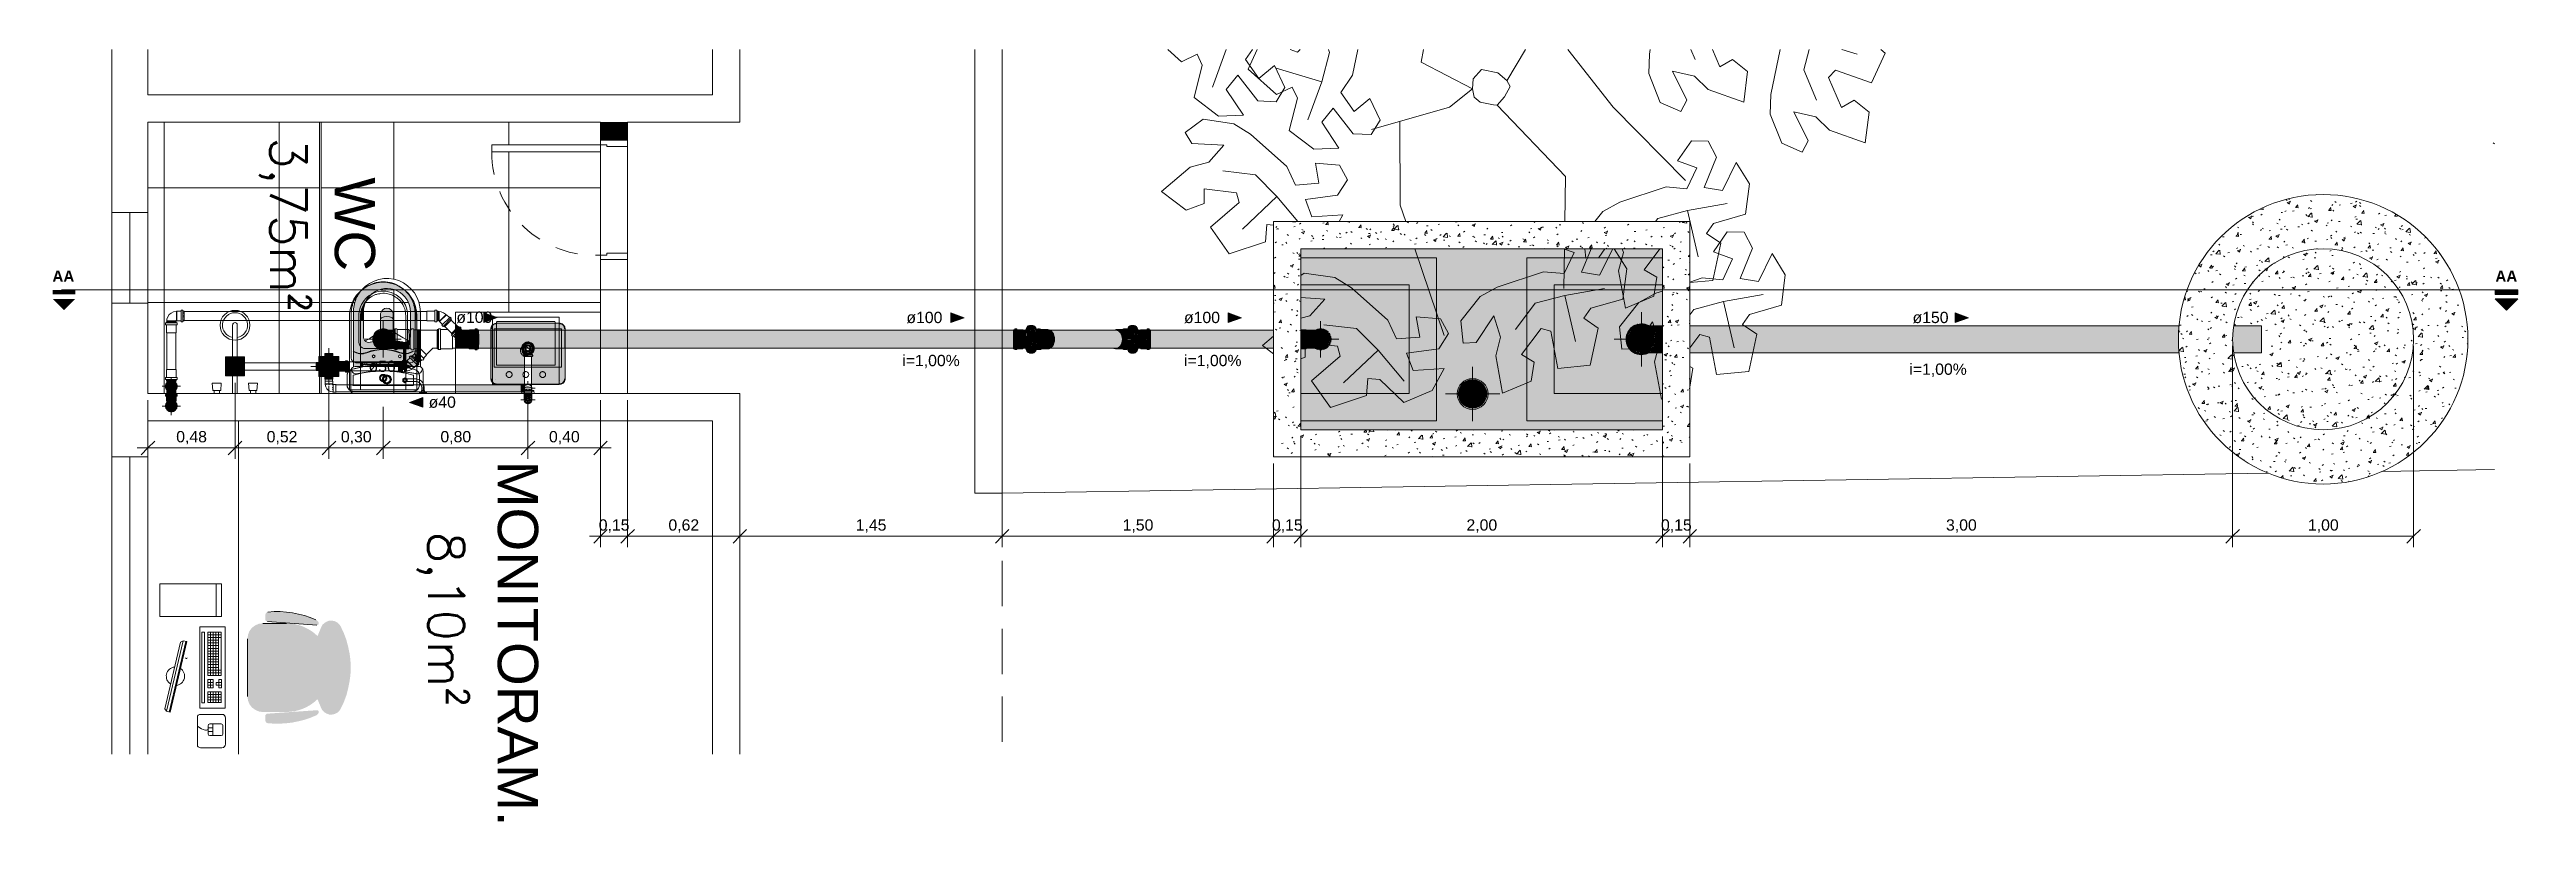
# Model space of a CAD drawing. Header units: metres. Extents: x 1.1 to 63.3, y -3.6 to 22.8.
# Drawn here: x 19.08 to 32.76, y 4.16 to 8.42 of the extents above; entities that cross this region are included whole.
import ezdxf

# ---------------------------------------------------------------- set-up
doc = ezdxf.new("R2010")
doc.units = ezdxf.units.M
for name, pattern in [('IMPORT-DASHED _3_', [0.75, 0.5, -0.25]), ('IMPORT-DASHED2 _4_', [0.375, 0.25, -0.125]), ('IMPORT-HIDDEN2 _2_', [0.1875, 0.125, -0.0625])]:
    doc.linetypes.add(name, pattern=pattern)
for name, color, linetype, lineweight in [('A-ANNO-DIMS', 7, 'Continuous', 5), ('A-ANNO-DIMS-25', 7, 'Continuous', 5), ('A-DETL', 7, 'Continuous', 5), ('A-DETL-GENF', 7, 'Continuous', 5), ('A-WALL', 7, 'Continuous', 9), ('AL_VEGETAÇÃO', 7, 'Continuous', 5), ('ARQ-ELEV6', 7, 'Continuous', 5), ('ARQ-MOB', 7, 'Continuous', 5), ('ARQ-PAR', 7, 'Continuous', 5), ('ARQ-PIS', 7, 'Continuous', 5), ('ARQ-POR', 7, 'Continuous', 5), ('ARQ-PROJ', 7, 'IMPORT-DASHED2 _4_', 5), ('ARQ-SAN', 7, 'Continuous', 5), ('ARQ-TEXTO-AMBIENTES-50', 7, 'Continuous', 5), ('ARQ-TEXTO-EQUIPO-50', 7, 'Continuous', 5), ('ELE-PTO', 7, 'Continuous', 5), ('G-ANNO-SYMB', 7, 'Continuous', 5), ('G-ANNO-TEXT', 7, 'Continuous', 5), ('KIRYA - PISO', 7, 'Continuous', 5), ('M-PIPE-PATT', 7, 'Continuous', 5), ('P-PIPE', 7, 'Continuous', 5), ('P-PIPE-CNTR', 7, 'Continuous', 5), ('P-PIPE-IDEN', 7, 'Continuous', 5), ('P-SANR-FIXT', 7, 'Continuous', 5)]:
    doc.layers.add(name, color=color, linetype=linetype, lineweight=lineweight)
doc.layers.add('A-FLOR', color=7, linetype='Continuous', lineweight=9, true_color=0x007f00)
doc.layers.add('ARQ_1100_BASE_TÉRREO_GARAGEM_dwg', color=7, linetype='Continuous', lineweight=5, true_color=0x767676)
doc.styles.add('Arial_3', font='arial.ttf', dxfattribs={"height": 0.0625})
doc.styles.add('Century Gothic_B_2', font='GOTHICB.TTF', dxfattribs={"height": 0.0625})
doc.styles.add('RomanS', font='romans__.ttf', dxfattribs={"height": 0.200498})
doc.styles.add('SansSerif', font='sanss___.ttf', dxfattribs={"height": 0.222776})
doc.dimstyles.new('Diagonal_-_2_5_mm_Arial_-_Preto', dxfattribs={"dimscale": 0.3048, "dimtxt": 0.063766, "dimasz": 0.246063, "dimexe": 0.19685, "dimexo": 0.123031, "dimgap": 0.04101, "dimtad": 1, "dimrnd": 0.01, "dimzin": 0, "dimdsep": 46, "dimtxsty": 'Arial_3', "dimblk1": 'OBLIQUE', "dimblk2": 'OBLIQUE', "dimsah": 1, "dimcen": 0.09, "dimdle": 0.19685, "dimazin": 0, "dimtfac": 1, "dimtdec": 4, "dimtix": 1, "dimtmove": 0, "dimatfit": 3, "dimfxl": 1, "dimtvp": 1, "dimtolj": 1, "dimtzin": 0, "dimarcsym": 2})
pattern_1 = [(0, (-4539.02, -1079.475), (0, 0.635), []), (90, (-4539.02, -1079.475), (-0.635, 4e-17), [])]
pattern_2 = [(50, (19.42106, 47.706), (0.18218954, -0.01593795), [0.01905, -0.20955]), (355, (19.42106, 47.706), (-0.03524225, 0.1910586), [0.01524, -0.16764]), (100.451, (19.43606, 47.705), (0.14694196, 0.17511964), [0.01619, -0.17809]), (46.184, (19.42106, 47.757), (0.2710768, -0.0420454), [0.02858, -0.31433]), (96.636, (19.44406, 47.753), (0.2374069, 0.2474328), [0.02429, -0.26714]), (351.184, (19.42106, 47.757), (0.237406, 0.247428), [0.02286, -0.25146]), (21, (19.44706, 47.744), (0.1516197, -0.1022669), [0.01905, -0.20955]), (326, (19.44706, 47.744), (0.0618035, 0.1841894), [0.01524, -0.16764]), (71.451, (19.45906, 47.736), (0.213418, 0.0819242), [0.01619, -0.17809]), (37.5, (19.421055, 47.706), (0.00308637, 0.08455105), [0.00838, -0.15723, 0.00838, -0.1618, -0.16828]), (37.5, (19.421055, 47.706), (0.00308637, 0.08455105), [-0.33579, 0.00838, -0.15989]), (7.5, (19.421055, 47.706), (0.06681573, 0.10017824), [0.00838, -0.08865, 0.00838, -0.15342, -0.06413]), (7.5, (19.421055, 47.706), (0.06681573, 0.10017824), [-0.25883, 0.00838, -0.05575]), (327.5, (19.365055, 47.706), (0.13558658, -0.00572761), [0.00838, -0.05512, 0.00838, -0.18974, -0.26289]), (327.5, (19.365055, 47.706), (0.13558658, -0.00572761), [-0.26162, 0.00838, -0.25451]), (317.5, (19.33906, 47.706), (0.14812526, 0.02542873), [0.00838, -0.07417, 0.00838, -0.12319, -0.18669]), (317.5, (19.33906, 47.706), (0.14812526, 0.02542873), [-0.21412, 0.00838, -0.17831])]

msp = doc.modelspace()

# ---------------------------------------------------------------- texts
at = {"layer": 'P-PIPE-IDEN', "char_height": 0.0625, "attachment_point": 1, "style": 'Arial_3'}
for s, insert, width in [('ø100', (21.325, 6.976), 0.2385), ('ø100', (23.812, 6.975), 0.2385), ('ø100', (25.346, 6.975), 0.2385), ('ø150', (29.372, 6.975), 0.2385), ('i=1,00%', (23.789, 6.737), 0.38281), ('i=1,00%', (25.346, 6.737), 0.38281), ('ø50', (20.84, 6.705), 0.18038), ('i=1,00%', (29.354, 6.689), 0.38281), ('ø40', (21.172, 6.507), 0.18038)]:
    msp.add_mtext(s, dxfattribs=dict(at, insert=insert, width=width))

# ---------------------------------------------------------------- blocks, each defined once
blk = doc.blocks.new('Terminal de Ventilacao - Serie Normal - Esgoto - MEP - Tigre - Standard-233324-TÉRREO F_S 1')
at = {"layer": 'P-PIPE', "color": 253, "true_color": 0xaaaaaa}
for radius, start, end in [(0.031, 90, 270), (0.0306, 90, 270), (0.0295, 135, 270), (0.0292, 90, 270), (0.0281, 90, 270), (0.0278, 90, 270), (0.0266, 90, 270), (0.0263, 90, 270), (0.0251, 90, 270), (0.0295, 90, 134.7727), (0.031, 270, 90), (0.0306, 270, 90), (0.0295, 45.2273, 90), (0.0292, 270, 90), (0.0281, 75.1974, 90), (0.0278, 270, 90), (0.0266, 270, 90), (0.0263, 270, 90), (0.0251, 270, 90), (0.0295, 270, 45), (0.0281, 285, 75), (0.0281, 270, 284.8026)]:
    blk.add_arc((35.079, 6.563), radius, start, end, dxfattribs=at)
blk = doc.blocks.new('Joelho 45_90 - Serie Normal - Esgoto - MEP - Tigre - Standard-4204338-TÉRREO F_S 1')
at = {"layer": 'P-PIPE', "true_color": 0xf4caca}
blk.add_hatch(color=254, dxfattribs=at).paths.add_polyline_path([(35.104, 6.473), (35.104, 6.478), (35.104, 6.473)])
at = {"layer": 'P-PIPE', "color": 253, "true_color": 0xaaaaaa}
for p, q in [((35.052, 6.519), (35.047, 6.518)), ((35.047, 6.518), (35.047, 6.508)), ((35.047, 6.518), (35.079, 6.518)), ((35.047, 6.508), (35.079, 6.508)), ((35.052, 6.525), (35.052, 6.519)), ((35.079, 6.525), (35.052, 6.525)), ((35.052, 6.519), (35.052, 6.519)), ((35.052, 6.508), (35.052, 6.485)), ((35.052, 6.485), (35.054, 6.483)), ((35.052, 6.485), (35.079, 6.485)), ((35.054, 6.483), (35.054, 6.48)), ((35.079, 6.483), (35.054, 6.483)), ((35.056, 6.519), (35.056, 6.519)), ((35.061, 6.519), (35.063, 6.519)), ((35.068, 6.519), (35.07, 6.519)), ((35.078, 6.519), (35.079, 6.519)), ((35.106, 6.525), (35.079, 6.525)), ((35.079, 6.519), (35.08, 6.519)), ((35.079, 6.518), (35.111, 6.518)), ((35.079, 6.508), (35.111, 6.508)), ((35.079, 6.485), (35.106, 6.485)), ((35.104, 6.483), (35.079, 6.483)), ((35.087, 6.519), (35.089, 6.519)), ((35.094, 6.519), (35.096, 6.519)), ((35.1, 6.519), (35.102, 6.519)), ((35.104, 6.519), (35.105, 6.519)), ((35.104, 6.483), (35.106, 6.485)), ((35.104, 6.48), (35.104, 6.483)), ((35.106, 6.519), (35.106, 6.525)), ((35.111, 6.518), (35.106, 6.519)), ((35.106, 6.485), (35.106, 6.508)), ((35.111, 6.508), (35.111, 6.518))]:
    blk.add_line(p, q, dxfattribs=at)
at = {"layer": 'P-PIPE', "color": 253, "true_color": 0xaaaaaa, "flags": 128}
for points in [[(35.054, 6.48), (35.054, 6.47), (35.054, 6.462), (35.054, 6.456), (35.054, 6.454), (35.054, 6.454)], [(35.104, 6.454), (35.104, 6.456), (35.104, 6.461), (35.104, 6.47), (35.104, 6.48), (35.104, 6.48)]]:
    blk.add_lwpolyline(points, dxfattribs=at)
at = {"layer": 'P-PIPE', "color": 253, "true_color": 0xaaaaaa}
for start, end in [(195, 270), (195, 270), (270, 345), (270, 345)]:
    blk.add_arc((35.079, 6.454), 0.025, start, end, dxfattribs=at)
blk = doc.blocks.new('Joelho 45_90 - Serie Normal - Esgoto - MEP - Tigre - Standard-4204229-TÉRREO F_S 1')
at = {"layer": 'P-PIPE', "color": 253, "true_color": 0xaaaaaa}
for p, q in [((35.054, 6.537), (35.054, 6.544)), ((35.054, 6.537), (35.054, 6.525)), ((35.061, 6.537), (35.054, 6.537)), ((35.054, 6.537), (35.061, 6.537)), ((35.104, 6.537), (35.097, 6.537)), ((35.097, 6.537), (35.104, 6.537)), ((35.104, 6.525), (35.104, 6.537))]:
    blk.add_line(p, q, dxfattribs=at)
at = {"layer": 'P-PIPE', "color": 253, "true_color": 0xaaaaaa, "flags": 128}
blk.add_lwpolyline([(35.104, 6.544), (35.104, 6.537), (35.104, 6.537)], dxfattribs=at)
at = {"layer": 'P-PIPE', "color": 253, "true_color": 0xaaaaaa}
for start, end in [(90, 270), (131.9729, 168.0202), (113.3056, 126.3435), (90, 108.0178), (71.9863, 90), (270, 90), (53.3217, 66.6996), (11.982, 48.0303), (173.308, 186.6849), (191.9747, 228.0219), (233.6565, 246.6873), (251.9764, 270), (270, 288.0241), (293.3132, 306.6911), (311.9789, 348.0272), (353.3174, 6.6953)]:
    blk.add_arc((35.079, 6.563), 0.032, start, end, dxfattribs=at)
blk = doc.blocks.new('Luva Simples para Conexão - Serie Normal - Esgoto - MEP - Tigre - Standard-2666-TÉRREO F_S 1')
at = {"layer": 'P-PIPE', "true_color": 0xf5ebeb}
h = blk.add_hatch(color=7, dxfattribs=at)
h.paths.add_polyline_path([(35.089, 6.424), (35.09, 6.424), (35.09, 6.424)])
h.paths.add_polyline_path([(35.098, 6.429), (35.1, 6.43), (35.099, 6.43), (35.098, 6.429)])
h.paths.add_polyline_path([(35.11, 6.447), (35.11, 6.448), (35.11, 6.448), (35.11, 6.447)])
h.paths.add_polyline_path([(35.11, 6.457), (35.11, 6.46), (35.11, 6.459), (35.11, 6.459)])
at = {"layer": 'P-PIPE', "color": 253, "true_color": 0xaaaaaa}
for radius, start, end in [(0.0318, 142.7556, 270), (0.0318, 173.3174, 186.6953), (0.0318, 142.3139, 168.0272), (0.0318, 191.982, 228.0303), (0.0272, 157.5086, 270), (0.0272, 167.975, 173.3533), (0.0272, 186.6452, 192.0198), (0.0272, 227.9732, 233.3527), (0.0318, 270, 37.1621), (0.0272, 270, 22.5195), (0.0272, 306.6473, 312.0268), (0.0318, 311.9697, 348.018), (0.0318, 11.9728, 37.5417), (0.0272, 6.6467, 12.025), (0.0272, 347.9802, 353.3548), (0.0318, 353.3047, 6.6826), (0.0318, 233.3888, 246.6996), (0.0272, 246.6447, 252.0207), (0.0318, 251.9863, 270), (0.0318, 270, 288.0137), (0.0272, 287.9793, 293.3553), (0.0318, 293.3004, 306.6783)]:
    blk.add_arc((35.079, 6.454), radius, start, end, dxfattribs=at)
blk = doc.blocks.new('UT_Bacia com caixa acoplada - UT_Bacia com caixa acoplada-4179131-TÉRREO F_S 1')
at = {"layer": 'P-SANR-FIXT', "true_color": 0xf4f2f0, "transparency": 33554560}
for points in [[(-0.019, -0.052), (-0.026, -0.053), (-0.032, -0.056), (-0.037, -0.059), (-0.041, -0.065), (-0.044, -0.072), (-0.044, -0.077), (-0.044, -0.084), (-0.041, -0.09), (-0.037, -0.095), (-0.032, -0.099), (-0.026, -0.101), (-0.019, -0.102), (-0.012, -0.101), (-0.014, -0.1), (-0.017, -0.095), (-0.021, -0.095), (-0.024, -0.095), (-0.028, -0.093), (-0.032, -0.09), (-0.035, -0.086), (-0.037, -0.082), (-0.037, -0.077), (-0.037, -0.072), (-0.035, -0.068), (-0.032, -0.064), (-0.028, -0.062), (-0.024, -0.06), (-0.019, -0.059), (-0.014, -0.06), (-0.01, -0.062), (-0.007, -0.065), (-0.005, -0.066), (0, -0.066), (0.003, -0.066), (0.002, -0.065), (-0.002, -0.059), (-0.007, -0.056), (-0.014, -0.053), (-0.017, -0.052)], [(0, -0.066), (-0.005, -0.067), (-0.004, -0.068), (-0.002, -0.073), (-0.001, -0.077), (-0.002, -0.082), (-0.005, -0.087), (-0.007, -0.09), (-0.011, -0.093), (-0.015, -0.095), (-0.017, -0.095), (-0.017, -0.096), (-0.014, -0.1), (-0.012, -0.101), (-0.007, -0.099), (-0.001, -0.094), (0.002, -0.09), (0.005, -0.084), (0.005, -0.077), (0.005, -0.071), (0.003, -0.066), (0.002, -0.066)], [(-0.186, -0.184), (-0.186, -0.208), (-0.184, -0.21), (-0.184, -0.185), (-0.186, -0.184)], [(-0.184, -0.185), (-0.184, -0.21), (-0.179, -0.215), (-0.179, -0.19), (-0.184, -0.186)], [(-0.125, -0.16), (-0.126, -0.16), (-0.126, -0.17), (-0.125, -0.17), (-0.125, -0.16)], [(-0.123, -0.149), (-0.125, -0.149), (-0.125, -0.16), (-0.123, -0.16), (-0.123, -0.149)], [(-0.125, -0.16), (-0.125, -0.16), (-0.125, -0.17), (-0.123, -0.17), (-0.123, -0.16), (-0.125, -0.16)], [(-0.125, -0.17), (-0.125, -0.175), (-0.123, -0.175), (-0.123, -0.17)], [(-0.11, -0.149), (-0.123, -0.149), (-0.123, -0.16), (-0.11, -0.16), (-0.11, -0.149)], [(-0.106, -0.16), (-0.11, -0.16), (-0.11, -0.17), (-0.09, -0.17), (-0.09, -0.169), (-0.061, -0.169), (-0.061, -0.161), (-0.09, -0.161), (-0.09, -0.16), (-0.106, -0.16)], [(-0.061, -0.149), (-0.106, -0.149), (-0.102, -0.15), (-0.069, -0.155), (-0.061, -0.155), (-0.061, -0.149)], [(0.108, -0.149), (-0.061, -0.149), (-0.061, -0.156), (-0.032, -0.158), (0, -0.159), (0.036, -0.158), (0.075, -0.154), (0.108, -0.149)], [(0, -0.25), (-0.014, -0.252), (-0.025, -0.257), (-0.036, -0.265), (-0.043, -0.275), (-0.047, -0.284), (0.047, -0.284), (0.043, -0.275), (0.035, -0.264), (0.025, -0.257), (0.013, -0.252), (0.001, -0.25)], [(0.125, -0.149), (0.11, -0.149), (0.11, -0.16), (0.125, -0.16), (0.125, -0.149)], [(0.12, -0.16), (0.11, -0.16), (0.11, -0.17), (0.125, -0.17), (0.125, -0.16), (0.125, -0.16)], [(0.125, -0.17), (0.11, -0.171), (0.11, -0.175), (0.125, -0.175), (0.125, -0.17)], [(0.125, -0.175), (0.11, -0.175), (0.11, -0.309), (0.111, -0.315), (0.111, -0.402), (0.125, -0.402), (0.125, -0.175)], [(-0.186, -0.402), (-0.186, -0.429), (-0.184, -0.429), (-0.184, -0.402), (-0.186, -0.402)], [(-0.184, -0.402), (-0.184, -0.429), (-0.179, -0.429), (-0.179, -0.402), (-0.184, -0.402)], [(-0.179, -0.402), (-0.179, -0.431), (-0.178, -0.452), (-0.176, -0.452), (-0.177, -0.44), (-0.177, -0.402)], [(0.045, -0.284), (-0.047, -0.284), (-0.048, -0.287), (-0.05, -0.3), (-0.048, -0.313), (-0.043, -0.325), (-0.035, -0.335), (-0.025, -0.343), (-0.013, -0.348), (0, -0.35), (0.013, -0.348), (0.025, -0.343), (0.035, -0.335), (0.043, -0.325), (0.048, -0.313), (0.05, -0.3), (0.048, -0.287), (0.047, -0.284), (0.046, -0.284)], [(0.111, -0.402), (0.111, -0.403), (0.111, -0.429), (0.125, -0.429), (0.125, -0.402), (0.111, -0.402)], [(-0.184, -0.429), (-0.186, -0.429), (-0.184, -0.452), (-0.183, -0.452), (-0.184, -0.431)], [(-0.183, -0.429), (-0.184, -0.429), (-0.183, -0.452), (-0.178, -0.452), (-0.179, -0.429), (-0.183, -0.429)], [(-0.181, -0.452), (-0.183, -0.452), (-0.182, -0.454), (-0.177, -0.478), (-0.17, -0.499), (-0.159, -0.521), (-0.146, -0.541), (-0.144, -0.543), (-0.154, -0.527), (-0.162, -0.511), (-0.164, -0.507), (-0.168, -0.495), (-0.171, -0.485), (-0.178, -0.452), (-0.18, -0.452)], [(-0.173, -0.477), (-0.17, -0.489), (-0.166, -0.502), (-0.162, -0.511), (-0.154, -0.527), (-0.152, -0.531), (-0.142, -0.546), (-0.129, -0.56), (-0.11, -0.576), (-0.092, -0.589), (-0.069, -0.6), (-0.046, -0.607), (-0.022, -0.612), (0, -0.613), (0.025, -0.611), (0.049, -0.606), (0.072, -0.598), (0.093, -0.587), (0.114, -0.574), (0.129, -0.56), (0.133, -0.554), (0.145, -0.534), (0.146, -0.533), (0.141, -0.539), (0.125, -0.557), (0.107, -0.572), (0.088, -0.585), (0.067, -0.595), (0.045, -0.602), (0.021, -0.607), (-0.002, -0.608), (-0.024, -0.606), (-0.048, -0.601), (-0.07, -0.593), (-0.09, -0.584), (-0.11, -0.57), (-0.128, -0.554), (-0.143, -0.537), (-0.156, -0.516), (-0.166, -0.495), (-0.172, -0.477)], [(-0.142, -0.545), (-0.139, -0.55), (-0.13, -0.561), (-0.123, -0.568), (-0.114, -0.575), (-0.102, -0.584), (-0.079, -0.597), (-0.058, -0.605), (-0.034, -0.612), (-0.01, -0.614), (0.012, -0.615), (0.038, -0.611), (0.062, -0.604), (0.083, -0.596), (0.105, -0.583), (0.12, -0.571), (0.124, -0.567), (0.127, -0.561), (0.111, -0.576), (0.09, -0.589), (0.068, -0.6), (0.046, -0.607), (0.022, -0.612), (-0.001, -0.613), (-0.024, -0.611), (-0.049, -0.606), (-0.071, -0.599), (-0.093, -0.587), (-0.114, -0.574), (-0.131, -0.558), (-0.142, -0.545)], [(0.123, -0.452), (0.11, -0.452), (0.109, -0.468), (0.106, -0.484), (0.1, -0.502), (0.097, -0.508), (0.102, -0.502), (0.112, -0.486), (0.12, -0.466), (0.123, -0.452)], [(0.125, -0.429), (0.111, -0.429), (0.111, -0.452), (0.123, -0.452), (0.124, -0.447), (0.125, -0.429)], [(0.114, -0.575), (0.102, -0.584), (0.081, -0.596), (0.059, -0.605), (0.035, -0.611), (0.029, -0.612), (0.021, -0.614), (0.014, -0.614), (0.012, -0.615), (0.005, -0.615), (-0.001, -0.615), (-0.024, -0.613), (-0.032, -0.612), (-0.037, -0.611), (-0.062, -0.604), (-0.083, -0.595), (-0.105, -0.583), (-0.111, -0.578), (-0.106, -0.582), (-0.087, -0.595), (-0.067, -0.605), (-0.044, -0.612), (-0.023, -0.616), (0, -0.618), (0.025, -0.616), (0.048, -0.611), (0.068, -0.604), (0.09, -0.593), (0.109, -0.58), (0.114, -0.575)]]:
    blk.add_hatch(color=7, dxfattribs=at).paths.add_polyline_path(points)
h = blk.add_hatch(color=7, dxfattribs=at)
h.paths.add_polyline_path([(-0.184, -0.149), (-0.186, -0.149), (-0.186, -0.157), (-0.185, -0.158), (-0.184, -0.157), (-0.184, -0.149)])
h.paths.add_polyline_path([(-0.184, -0.233), (-0.186, -0.235), (-0.186, -0.247), (-0.184, -0.247), (-0.184, -0.234)])
h.paths.add_polyline_path([(-0.186, -0.353), (-0.186, -0.353), (-0.186, -0.402), (-0.184, -0.402), (-0.184, -0.353)])
h = blk.add_hatch(color=7, dxfattribs=at)
h.paths.add_polyline_path([(-0.184, -0.157), (-0.185, -0.158), (-0.186, -0.157), (-0.186, -0.184), (-0.184, -0.185), (-0.184, -0.157)])
h.paths.add_polyline_path([(-0.186, -0.208), (-0.186, -0.235), (-0.184, -0.233), (-0.184, -0.21), (-0.185, -0.209)])
h.paths.add_polyline_path([(-0.186, -0.247), (-0.186, -0.353), (-0.184, -0.353), (-0.184, -0.247), (-0.185, -0.247)])
h = blk.add_hatch(color=7, dxfattribs=at)
h.paths.add_polyline_path([(-0.179, -0.149), (-0.184, -0.149), (-0.184, -0.157), (-0.179, -0.152), (-0.179, -0.149)])
h.paths.add_polyline_path([(-0.184, -0.233), (-0.184, -0.233), (-0.184, -0.247), (-0.179, -0.247), (-0.179, -0.235), (-0.18, -0.236), (-0.182, -0.235), (-0.184, -0.233)])
h.paths.add_polyline_path([(-0.184, -0.353), (-0.184, -0.402), (-0.179, -0.402), (-0.179, -0.353), (-0.184, -0.353)])
h = blk.add_hatch(color=7, dxfattribs=at)
h.paths.add_polyline_path([(-0.179, -0.152), (-0.184, -0.157), (-0.184, -0.186), (-0.179, -0.19), (-0.179, -0.152)])
h.paths.add_polyline_path([(-0.184, -0.21), (-0.184, -0.233), (-0.181, -0.236), (-0.18, -0.236), (-0.179, -0.235), (-0.179, -0.215), (-0.184, -0.21)])
h.paths.add_polyline_path([(-0.18, -0.247), (-0.184, -0.247), (-0.184, -0.353), (-0.179, -0.353), (-0.179, -0.247), (-0.18, -0.247)])
h = blk.add_hatch(color=7, dxfattribs=at)
h.paths.add_polyline_path([(0.166, -0.147), (0.16, -0.149), (0.155, -0.149), (0.125, -0.149), (0.125, -0.16), (0.126, -0.16), (0.126, -0.17), (0.151, -0.171), (0.164, -0.174), (0.164, -0.175), (0.166, -0.175), (0.166, -0.149)])
h.paths.add_polyline_path([(0.11, -0.149), (0.108, -0.149), (0.103, -0.15), (0.071, -0.155), (0.036, -0.158), (-0.005, -0.159), (-0.039, -0.158), (-0.061, -0.156), (-0.061, -0.161), (0.09, -0.161), (0.09, -0.16), (0.11, -0.16), (0.11, -0.149)])
h.paths.add_polyline_path([(0.021, -0.169), (-0.061, -0.169), (-0.061, -0.17), (0.09, -0.17), (0.09, -0.169), (0.064, -0.169)])
h.paths.add_polyline_path([(-0.179, -0.19), (-0.179, -0.215), (-0.177, -0.217), (-0.176, -0.197), (-0.176, -0.194), (-0.179, -0.191)])
h = blk.add_hatch(color=7, dxfattribs=at)
h.paths.add_polyline_path([(-0.125, -0.149), (-0.176, -0.149), (-0.179, -0.152), (-0.179, -0.19), (-0.176, -0.194), (-0.173, -0.184), (-0.163, -0.174), (-0.15, -0.17), (-0.126, -0.17), (-0.126, -0.16), (-0.125, -0.16), (-0.125, -0.149)])
h.paths.add_polyline_path([(-0.179, -0.215), (-0.179, -0.235), (-0.177, -0.232), (-0.177, -0.217), (-0.179, -0.215)])
h.paths.add_polyline_path([(-0.179, -0.247), (-0.179, -0.353), (-0.177, -0.353), (-0.177, -0.247)])
h = blk.add_hatch(color=7, dxfattribs=at)
h.paths.add_polyline_path([(-0.176, -0.149), (-0.179, -0.149), (-0.179, -0.152), (-0.176, -0.149)])
h.paths.add_polyline_path([(0.165, -0.175), (0.164, -0.175), (0.166, -0.176), (0.166, -0.175)])
h.paths.add_polyline_path([(-0.177, -0.232), (-0.179, -0.235), (-0.179, -0.247), (-0.177, -0.247), (-0.177, -0.233)])
h.paths.add_polyline_path([(-0.179, -0.353), (-0.179, -0.402), (-0.177, -0.402), (-0.177, -0.353)])
h.paths.add_polyline_path([(-0.177, -0.452), (-0.178, -0.452), (-0.175, -0.464), (-0.176, -0.452), (-0.177, -0.452)])
h = blk.add_hatch(color=7, dxfattribs=at)
h.paths.add_polyline_path([(0.109, -0.149), (0.108, -0.149), (0.102, -0.15), (0.069, -0.155), (0.036, -0.158), (-0.005, -0.159), (-0.039, -0.158), (-0.031, -0.158), (0, -0.159), (0.038, -0.158), (0.075, -0.154), (0.108, -0.149)])
h.paths.add_polyline_path([(0.133, -0.17), (0.125, -0.171), (0.125, -0.175), (0.164, -0.175), (0.163, -0.174), (0.15, -0.17), (0.134, -0.17)])
h.paths.add_polyline_path([(0.108, -0.17), (-0.061, -0.171), (-0.061, -0.175), (0.11, -0.175), (0.11, -0.17)])
h.paths.add_polyline_path([(-0.176, -0.194), (-0.177, -0.198), (-0.177, -0.217), (-0.174, -0.219), (-0.173, -0.219), (-0.161, -0.207), (-0.165, -0.204), (-0.175, -0.195)])
h.paths.add_polyline_path([(-0.148, -0.25), (-0.149, -0.25), (-0.149, -0.26), (-0.149, -0.3), (-0.149, -0.313), (-0.148, -0.306), (-0.145, -0.299), (-0.143, -0.295), (-0.142, -0.251), (-0.142, -0.25)])
h = blk.add_hatch(color=7, dxfattribs=at)
h.paths.add_polyline_path([(-0.142, -0.17), (-0.151, -0.171), (-0.163, -0.174), (-0.173, -0.184), (-0.176, -0.194), (-0.165, -0.204), (-0.16, -0.208), (-0.159, -0.209), (-0.155, -0.205), (-0.151, -0.207), (-0.144, -0.2), (-0.146, -0.198), (-0.147, -0.196), (-0.131, -0.18), (-0.131, -0.177), (-0.128, -0.175), (-0.128, -0.175), (-0.125, -0.175), (-0.126, -0.17), (-0.142, -0.17)])
h.paths.add_polyline_path([(-0.128, -0.174), (-0.128, -0.175), (-0.129, -0.175)])
h.paths.add_polyline_path([(-0.177, -0.217), (-0.177, -0.232), (-0.173, -0.229), (-0.176, -0.225), (-0.172, -0.221), (-0.173, -0.219), (-0.173, -0.22), (-0.175, -0.218), (-0.177, -0.217)])
h.paths.add_polyline_path([(-0.156, -0.242), (-0.167, -0.242), (-0.168, -0.247), (-0.177, -0.247), (-0.177, -0.353), (-0.167, -0.353), (-0.167, -0.358), (-0.156, -0.358), (-0.155, -0.353), (-0.149, -0.353), (-0.149, -0.264), (-0.149, -0.25), (-0.149, -0.25), (-0.149, -0.247), (-0.155, -0.247), (-0.156, -0.245)])
h.paths.add_polyline_path([(-0.01, -0.244), (-0.025, -0.249), (0.025, -0.249), (0.009, -0.244), (-0.009, -0.244)])
h.paths.add_polyline_path([(-0.009, -0.248), (-0.007, -0.248), (-0.01, -0.248), (-0.009, -0.248)])
h.paths.add_polyline_path([(0.006, -0.248), (0.01, -0.248), (0.01, -0.248), (0.006, -0.248)])
h = blk.add_hatch(color=7, dxfattribs=at)
h.paths.add_polyline_path([(-0.128, -0.175), (-0.13, -0.176), (-0.131, -0.177), (-0.131, -0.18), (-0.147, -0.196), (-0.144, -0.2), (-0.151, -0.207), (-0.156, -0.205), (-0.159, -0.209), (-0.161, -0.208), (-0.161, -0.207), (-0.173, -0.219), (-0.172, -0.221), (-0.176, -0.225), (-0.173, -0.229), (-0.177, -0.232), (-0.177, -0.247), (-0.167, -0.247), (-0.167, -0.242), (-0.156, -0.242), (-0.155, -0.247), (-0.149, -0.247), (-0.148, -0.25), (-0.142, -0.25), (-0.142, -0.247), (-0.125, -0.247), (-0.125, -0.175), (-0.128, -0.175)])
h.paths.add_polyline_path([(0.156, -0.175), (0.125, -0.175), (0.125, -0.26), (0.127, -0.262), (0.132, -0.269), (0.134, -0.276), (0.135, -0.284), (0.135, -0.402), (0.166, -0.402), (0.165, -0.18), (0.166, -0.18), (0.166, -0.177), (0.166, -0.176), (0.166, -0.176), (0.164, -0.175), (0.156, -0.175)])
h.paths.add_polyline_path([(-0.059, -0.175), (-0.061, -0.175), (-0.061, -0.177), (-0.106, -0.177), (-0.106, -0.182), (-0.11, -0.182), (-0.11, -0.247), (-0.076, -0.247), (-0.076, -0.243), (-0.065, -0.243), (-0.064, -0.248), (-0.058, -0.247), (-0.058, -0.249), (-0.025, -0.249), (-0.009, -0.244), (0.01, -0.244), (0.025, -0.249), (0.1, -0.249), (0.108, -0.25), (0.11, -0.251), (0.11, -0.175), (-0.031, -0.175)])
h.paths.add_polyline_path([(0.053, -0.197), (0.055, -0.198), (0.057, -0.198), (0.058, -0.2), (0.06, -0.201), (0.06, -0.203), (0.061, -0.205), (0.06, -0.207), (0.06, -0.209), (0.058, -0.21), (0.057, -0.211), (0.055, -0.212), (0.053, -0.212), (0.051, -0.212), (0.049, -0.211), (0.048, -0.21), (0.047, -0.209), (0.046, -0.207), (0.046, -0.205), (0.046, -0.203), (0.047, -0.201), (0.048, -0.2), (0.049, -0.198), (0.051, -0.198), (0.053, -0.198)])
h.paths.add_polyline_path([(-0.092, -0.198), (-0.09, -0.198), (-0.088, -0.199), (-0.087, -0.2), (-0.085, -0.201), (-0.085, -0.203), (-0.084, -0.205), (-0.085, -0.207), (-0.085, -0.209), (-0.087, -0.21), (-0.088, -0.211), (-0.091, -0.212), (-0.092, -0.213), (-0.094, -0.212), (-0.096, -0.211), (-0.097, -0.21), (-0.098, -0.209), (-0.099, -0.207), (-0.099, -0.205), (-0.099, -0.203), (-0.098, -0.201), (-0.097, -0.2), (-0.096, -0.199), (-0.094, -0.198), (-0.092, -0.198)])
h.paths.add_polyline_path([(-0.009, -0.248), (-0.01, -0.248), (-0.006, -0.248)])
h.paths.add_polyline_path([(-0.009, -0.248), (-0.009, -0.248), (-0.006, -0.248)])
h.paths.add_polyline_path([(0.006, -0.248), (0.01, -0.248), (0.009, -0.248)])
h.paths.add_polyline_path([(-0.168, -0.353), (-0.177, -0.353), (-0.177, -0.402), (-0.149, -0.402), (-0.149, -0.353), (-0.155, -0.353), (-0.157, -0.358), (-0.167, -0.358), (-0.167, -0.355), (-0.168, -0.353)])
h.paths.add_polyline_path([(-0.172, -0.452), (-0.176, -0.452), (-0.175, -0.464), (-0.172, -0.478), (-0.165, -0.499), (-0.155, -0.519), (-0.142, -0.538), (-0.126, -0.557), (-0.107, -0.572), (-0.088, -0.585), (-0.067, -0.595), (-0.045, -0.602), (-0.022, -0.607), (0.002, -0.608), (0.025, -0.606), (0.048, -0.601), (0.07, -0.593), (0.09, -0.584), (0.11, -0.57), (0.127, -0.555), (0.142, -0.537), (0.146, -0.532), (0.154, -0.513), (0.16, -0.493), (0.164, -0.471), (0.165, -0.452), (0.133, -0.452), (0.133, -0.455), (0.126, -0.479), (0.117, -0.499), (0.103, -0.519), (0.086, -0.536), (0.068, -0.548), (0.062, -0.551), (0.059, -0.554), (0.044, -0.563), (0.03, -0.57), (0.014, -0.576), (-0.005, -0.579), (-0.019, -0.58), (-0.036, -0.579), (-0.053, -0.576), (-0.071, -0.569), (-0.085, -0.563), (-0.099, -0.553), (-0.111, -0.542), (-0.123, -0.528), (-0.132, -0.515), (-0.14, -0.498), (-0.145, -0.482), (-0.148, -0.467), (-0.149, -0.452), (-0.172, -0.452)])
h = blk.add_hatch(color=7, dxfattribs=at)
h.paths.add_polyline_path([(-0.168, -0.179), (-0.171, -0.182), (-0.168, -0.179)])
h.paths.add_polyline_path([(-0.166, -0.181), (-0.17, -0.185), (-0.167, -0.181)])
h = blk.add_hatch(color=7, dxfattribs=at)
h.paths.add_polyline_path([(-0.108, -0.149), (-0.108, -0.149), (-0.103, -0.15), (-0.071, -0.155), (-0.071, -0.155), (-0.108, -0.149)])
h.paths.add_polyline_path([(-0.099, -0.17), (-0.11, -0.171), (-0.11, -0.182), (-0.106, -0.182), (-0.106, -0.177), (-0.061, -0.177), (-0.061, -0.17), (-0.09, -0.17)])
h.paths.add_polyline_path([(-0.064, -0.249), (-0.058, -0.249), (-0.059, -0.247), (-0.064, -0.248)])
h.paths.add_polyline_path([(-0.076, -0.243), (-0.077, -0.247), (-0.11, -0.247), (-0.11, -0.251), (-0.108, -0.25), (-0.098, -0.249), (-0.064, -0.249), (-0.065, -0.243), (-0.073, -0.243)])
h.paths.add_polyline_path([(-0.132, -0.247), (-0.142, -0.247), (-0.142, -0.254), (-0.143, -0.295), (-0.14, -0.292), (-0.135, -0.288), (-0.135, -0.283), (-0.134, -0.275), (-0.131, -0.268), (-0.127, -0.261), (-0.125, -0.26), (-0.125, -0.247), (-0.131, -0.247)])
h = blk.add_hatch(color=7, dxfattribs=at)
h.paths.add_polyline_path([(-0.076, -0.249), (-0.1, -0.249), (-0.109, -0.25), (-0.11, -0.251), (-0.11, -0.283), (-0.107, -0.284), (-0.059, -0.284), (-0.059, -0.252), (-0.059, -0.249), (-0.076, -0.249)])
h.paths.add_polyline_path([(-0.125, -0.26), (-0.128, -0.263), (-0.132, -0.27), (-0.134, -0.276), (-0.135, -0.284), (-0.125, -0.284), (-0.125, -0.261)])
h = blk.add_hatch(color=7, dxfattribs=at)
h.paths.add_polyline_path([(-0.114, -0.16), (-0.123, -0.16), (-0.123, -0.17), (-0.11, -0.17), (-0.11, -0.16)])
h.paths.add_polyline_path([(-0.125, -0.175), (-0.125, -0.247), (-0.11, -0.247), (-0.11, -0.182), (-0.117, -0.182), (-0.118, -0.177), (-0.123, -0.177), (-0.123, -0.175)])
h = blk.add_hatch(color=7, dxfattribs=at)
h.paths.add_polyline_path([(-0.11, -0.17), (-0.123, -0.171), (-0.123, -0.177), (-0.118, -0.177), (-0.116, -0.182), (-0.11, -0.182), (-0.11, -0.17)])
h.paths.add_polyline_path([(-0.11, -0.247), (-0.125, -0.247), (-0.125, -0.284), (-0.118, -0.283), (-0.11, -0.283), (-0.11, -0.248)])
h = blk.add_hatch(color=7, dxfattribs=at)
h.paths.add_polyline_path([(-0.109, -0.149), (-0.11, -0.149), (-0.11, -0.16), (-0.09, -0.16), (-0.09, -0.161), (-0.061, -0.161), (-0.061, -0.156), (-0.075, -0.154), (-0.108, -0.149)])
h.paths.add_polyline_path([(-0.083, -0.169), (-0.09, -0.169), (-0.09, -0.17), (-0.061, -0.17), (-0.061, -0.169), (-0.073, -0.169)])
h = blk.add_hatch(color=7, dxfattribs=at)
h.paths.add_polyline_path([(0.125, -0.16), (0.125, -0.17), (0.126, -0.17), (0.126, -0.16)])
h.paths.add_polyline_path([(0.11, -0.16), (0.09, -0.16), (0.09, -0.161), (-0.061, -0.161), (-0.061, -0.169), (0.09, -0.169), (0.09, -0.17), (0.11, -0.17), (0.11, -0.16)])
h = blk.add_hatch(color=7, dxfattribs=at)
h.paths.add_polyline_path([(-0.005, -0.249), (-0.025, -0.249), (-0.029, -0.25), (-0.058, -0.25), (-0.059, -0.257), (-0.059, -0.284), (-0.047, -0.284), (-0.043, -0.274), (-0.035, -0.264), (-0.025, -0.257), (-0.013, -0.252), (0.001, -0.25), (0.014, -0.252), (0.025, -0.257), (0.036, -0.265), (0.044, -0.276), (0.047, -0.284), (0.054, -0.284), (0.054, -0.28), (0.043, -0.263), (0.028, -0.25), (0.025, -0.249), (-0.004, -0.249)])
h.paths.add_polyline_path([(0.039, -0.265), (0.04, -0.266), (0.041, -0.268), (0.039, -0.265)])
h.paths.add_polyline_path([(0.048, -0.279), (0.05, -0.282), (0.05, -0.284), (0.048, -0.28)])
h = blk.add_hatch(color=7, dxfattribs=at)
h.paths.add_polyline_path([(0.1, -0.249), (0.025, -0.249), (0.029, -0.25), (0.044, -0.264), (0.054, -0.28), (0.054, -0.284), (0.07, -0.284), (0.074, -0.283), (0.079, -0.283), (0.091, -0.284), (0.11, -0.284), (0.11, -0.251), (0.108, -0.25), (0.1, -0.249)])
h.paths.add_polyline_path([(-0.025, -0.249), (-0.058, -0.249), (-0.058, -0.25), (-0.027, -0.25), (-0.025, -0.249)])
h.paths.add_polyline_path([(0.125, -0.26), (0.125, -0.284), (0.135, -0.284), (0.134, -0.276), (0.131, -0.268), (0.127, -0.262), (0.126, -0.261)])
h.paths.add_polyline_path([(0.039, -0.265), (0.041, -0.267), (0.04, -0.266), (0.039, -0.265)])
h.paths.add_polyline_path([(0.048, -0.279), (0.05, -0.284), (0.05, -0.282), (0.048, -0.28)])
h = blk.add_hatch(color=7, dxfattribs=at)
h.paths.add_polyline_path([(-0.161, -0.402), (-0.177, -0.402), (-0.176, -0.445), (-0.176, -0.452), (-0.149, -0.452), (-0.149, -0.449), (-0.149, -0.402), (-0.155, -0.402)])
h.paths.add_polyline_path([(0.166, -0.402), (0.135, -0.403), (0.135, -0.434), (0.133, -0.452), (0.165, -0.452), (0.166, -0.446), (0.166, -0.403)])
h = blk.add_hatch(color=7, dxfattribs=at)
h.paths.add_polyline_path([(-0.074, -0.284), (-0.107, -0.284), (-0.076, -0.29), (-0.059, -0.292), (-0.059, -0.284), (-0.073, -0.284)])
h.paths.add_polyline_path([(-0.132, -0.284), (-0.135, -0.284), (-0.135, -0.288), (-0.134, -0.287), (-0.127, -0.284), (-0.13, -0.284)])
h = blk.add_hatch(color=7, dxfattribs=at)
h.paths.add_polyline_path([(-0.052, -0.284), (-0.059, -0.284), (-0.059, -0.292), (-0.049, -0.293), (-0.048, -0.286), (-0.047, -0.284), (-0.051, -0.284)])
h.paths.add_polyline_path([(0.054, -0.284), (0.047, -0.284), (0.049, -0.288), (0.055, -0.287), (0.054, -0.284)])
h.paths.add_polyline_path([(-0.036, -0.335), (-0.04, -0.335), (-0.043, -0.336), (-0.047, -0.337), (-0.051, -0.34), (-0.053, -0.343), (-0.054, -0.346), (-0.054, -0.35), (-0.028, -0.35), (-0.009, -0.356), (0.01, -0.356), (0.016, -0.354), (0.015, -0.348), (0.015, -0.347), (0.013, -0.348), (0, -0.35), (-0.014, -0.348), (-0.025, -0.343), (-0.035, -0.335)])
h.paths.add_polyline_path([(0.011, -0.351), (0.009, -0.352), (0.006, -0.352), (0.011, -0.351)])
h.paths.add_polyline_path([(-0.011, -0.351), (-0.006, -0.352), (-0.01, -0.352), (-0.01, -0.352)])
h = blk.add_hatch(color=7, dxfattribs=at)
h.paths.add_polyline_path([(0.135, -0.284), (0.125, -0.284), (0.125, -0.402), (0.135, -0.402), (0.135, -0.289)])
h.paths.add_polyline_path([(0.088, -0.284), (0.095, -0.287), (0.101, -0.292), (0.106, -0.299), (0.109, -0.306), (0.11, -0.309), (0.11, -0.284), (0.088, -0.284)])
h.paths.add_polyline_path([(0.056, -0.284), (0.054, -0.284), (0.055, -0.287), (0.069, -0.284), (0.057, -0.284)])
h.paths.add_polyline_path([(-0.031, -0.35), (-0.054, -0.35), (-0.054, -0.402), (0.016, -0.402), (0.016, -0.354), (0.009, -0.356), (-0.01, -0.356), (-0.029, -0.35), (-0.03, -0.35)])
h.paths.add_polyline_path([(0.011, -0.351), (0.006, -0.352), (0.01, -0.352), (0.011, -0.351)])
h.paths.add_polyline_path([(-0.011, -0.351), (-0.009, -0.352), (-0.007, -0.352), (-0.01, -0.351)])
h = blk.add_hatch(color=7, dxfattribs=at)
h.paths.add_polyline_path([(0.015, -0.402), (-0.054, -0.402), (-0.054, -0.431), (0.016, -0.431), (0.016, -0.402)])
h.paths.add_polyline_path([(0.133, -0.402), (0.125, -0.403), (0.126, -0.431), (0.135, -0.431), (0.135, -0.402), (0.134, -0.402)])
h = blk.add_hatch(color=7, dxfattribs=at)
h.paths.add_polyline_path([(-0.184, -0.452), (-0.184, -0.452), (-0.183, -0.465), (-0.175, -0.491), (-0.167, -0.511), (-0.155, -0.532), (-0.138, -0.553), (-0.123, -0.569), (-0.119, -0.572), (-0.127, -0.564), (-0.135, -0.554), (-0.141, -0.547), (-0.143, -0.544), (-0.147, -0.54), (-0.16, -0.519), (-0.171, -0.497), (-0.178, -0.475), (-0.183, -0.452)])
h.paths.add_polyline_path([(0.123, -0.568), (0.12, -0.571), (0.122, -0.569), (0.123, -0.568)])
h = blk.add_hatch(color=7, dxfattribs=at)
h.paths.add_polyline_path([(-0.049, -0.431), (-0.054, -0.431), (-0.054, -0.436), (-0.053, -0.445), (-0.05, -0.452), (0.012, -0.452), (0.015, -0.444), (0.016, -0.434), (0.016, -0.431), (-0.038, -0.431)])
h.paths.add_polyline_path([(0.133, -0.431), (0.125, -0.432), (0.123, -0.45), (0.123, -0.452), (0.133, -0.452), (0.135, -0.431), (0.134, -0.431)])
h = blk.add_hatch(color=7, dxfattribs=at)
h.paths.add_polyline_path([(0.126, -0.452), (0.123, -0.452), (0.119, -0.468), (0.113, -0.483), (0.112, -0.486), (0.101, -0.503), (0.096, -0.509), (0.092, -0.517), (0.083, -0.53), (0.072, -0.542), (0.062, -0.551), (0.069, -0.548), (0.087, -0.535), (0.103, -0.518), (0.117, -0.499), (0.127, -0.478), (0.133, -0.455), (0.133, -0.452), (0.127, -0.452)])
h.paths.add_polyline_path([(-0.028, -0.452), (-0.05, -0.452), (-0.045, -0.459), (-0.039, -0.465), (-0.031, -0.469), (-0.024, -0.471), (-0.015, -0.471), (-0.006, -0.468), (0, -0.465), (0.007, -0.458), (0.012, -0.452), (-0.028, -0.452)])
h = blk.add_hatch(color=7, dxfattribs=at)
h.paths.add_polyline_path([(0.118, -0.572), (0.111, -0.578), (0.115, -0.575), (0.118, -0.573)])
h.paths.add_polyline_path([(-0.107, -0.581), (-0.094, -0.59), (-0.096, -0.589), (-0.107, -0.581)])
h.paths.add_polyline_path([(0.088, -0.594), (0.076, -0.6), (0.082, -0.597), (0.088, -0.594)])
h.paths.add_polyline_path([(-0.088, -0.594), (-0.068, -0.604), (-0.087, -0.595), (-0.088, -0.594)])
h.paths.add_polyline_path([(-0.068, -0.604), (-0.053, -0.61), (-0.055, -0.609), (-0.067, -0.604)])
h.paths.add_polyline_path([(-0.046, -0.612), (-0.024, -0.616), (-0.044, -0.612), (-0.045, -0.612)])
h.paths.add_polyline_path([(0.046, -0.612), (0.032, -0.615), (0.038, -0.614), (0.045, -0.612)])
h.paths.add_polyline_path([(-0.023, -0.616), (-0.011, -0.617), (-0.005, -0.617), (-0.023, -0.616)])
h = blk.add_hatch(color=7, dxfattribs=at)
h.paths.add_polyline_path([(0.03, -0.612), (0.017, -0.614), (0.025, -0.613), (0.03, -0.612)])
h.paths.add_polyline_path([(-0.029, -0.612), (-0.023, -0.614), (-0.019, -0.614), (-0.028, -0.612)])
h.paths.add_polyline_path([(-0.01, -0.614), (0, -0.615), (0.004, -0.614), (-0.008, -0.614)])
at = {"layer": 'P-SANR-FIXT', "color": 8, "true_color": 0x7a7a7a}
for p, q in [((-0.232, 0), (-0.232, -0.005)), ((-0.207, -0.005), (-0.207, 0)), ((-0.223, 0), (-0.232, 0)), ((-0.232, -0.005), (-0.232, -0.005)), ((-0.232, -0.005), (-0.228, -0.005)), ((-0.228, -0.005), (-0.216, -0.005)), ((-0.216, 0), (-0.223, 0)), ((-0.209, 0), (-0.216, 0)), ((-0.216, -0.005), (-0.213, -0.005)), ((-0.213, -0.005), (-0.207, -0.005)), ((-0.207, 0), (-0.209, 0)), ((-0.126, -0.16), (-0.126, -0.17)), ((-0.09, -0.161), (-0.09, -0.16)), ((-0.09, -0.162), (-0.09, -0.161)), ((-0.09, -0.164), (-0.09, -0.162)), ((-0.09, -0.168), (-0.09, -0.164)), ((-0.09, -0.169), (-0.09, -0.168)), ((-0.09, -0.17), (-0.09, -0.169)), ((0.09, -0.16), (0.09, -0.161)), ((0.09, -0.162), (0.09, -0.161)), ((0.09, -0.165), (0.09, -0.162)), ((0.09, -0.168), (0.09, -0.165)), ((0.09, -0.169), (0.09, -0.168)), ((0.09, -0.169), (0.09, -0.17)), ((0.126, -0.17), (0.126, -0.16))]:
    blk.add_line(p, q, dxfattribs=at)
at = {"layer": 'P-SANR-FIXT', "color": 8, "true_color": 0x7c7c7c}
for p, q in [((-0.23, 0), (-0.232, 0)), ((-0.232, -0.005), (-0.23, -0.005)), ((-0.232, -0.005), (-0.232, -0.005)), ((-0.207, 0), (-0.209, 0)), ((-0.209, -0.005), (-0.207, -0.005)), ((-0.209, -0.005), (-0.209, -0.005))]:
    blk.add_line(p, q, dxfattribs=at)
at = {"layer": 'P-SANR-FIXT', "color": 9, "true_color": 0xb8b8b8}
for p, q in [((-0.228, 0), (-0.23, 0)), ((-0.229, -0.005), (-0.229, -0.005)), ((-0.225, 0), (-0.228, 0)), ((-0.214, 0), (-0.225, 0)), ((-0.212, 0), (-0.214, 0)), ((-0.211, 0), (-0.212, 0)), ((-0.209, 0), (-0.211, 0)), ((-0.21, -0.005), (-0.21, -0.005))]:
    blk.add_line(p, q, dxfattribs=at)
at = {"layer": 'P-SANR-FIXT', "color": 9, "true_color": 0xc7c7c7}
for p, q in [((-0.229, -0.005), (-0.228, -0.005)), ((-0.228, -0.005), (-0.227, -0.005)), ((-0.212, -0.005), (-0.211, -0.005)), ((-0.211, -0.005), (-0.21, -0.005))]:
    blk.add_line(p, q, dxfattribs=at)
at = {"layer": 'P-SANR-FIXT', "color": 254, "true_color": 0xdddddd}
for p, q in [((-0.226, -0.005), (-0.225, -0.005)), ((-0.214, -0.005), (-0.213, -0.005))]:
    blk.add_line(p, q, dxfattribs=at)
at = {"layer": 'P-SANR-FIXT', "color": 254, "true_color": 0xcecece}
for p, q in [((-0.225, -0.005), (-0.223, -0.005)), ((-0.223, -0.005), (-0.216, -0.005)), ((-0.216, -0.005), (-0.215, -0.005))]:
    blk.add_line(p, q, dxfattribs=at)
at = {"layer": 'P-SANR-FIXT'}
for p, q in [((-0.2, -0.047), (-0.2, -0.099)), ((-0.186, -0.126), (-0.186, -0.429)), ((0.165, -0.012), (-0.165, -0.012)), ((0.186, -0.429), (0.186, -0.126)), ((0.2, -0.099), (0.2, -0.047)), ((-0.177, -0.197), (-0.177, -0.441)), ((-0.165, -0.235), (-0.166, -0.233)), ((0.15, -0.17), (-0.15, -0.17)), ((-0.114, -0.16), (-0.126, -0.16)), ((-0.126, -0.16), (-0.126, -0.17)), ((-0.126, -0.17), (-0.114, -0.17)), ((-0.114, -0.17), (-0.114, -0.16)), ((-0.102, -0.16), (-0.114, -0.16)), ((-0.114, -0.16), (-0.114, -0.17)), ((-0.114, -0.17), (-0.102, -0.17)), ((-0.09, -0.16), (-0.102, -0.16)), ((-0.102, -0.16), (-0.102, -0.17)), ((-0.102, -0.17), (-0.102, -0.16)), ((-0.102, -0.17), (-0.09, -0.17)), ((-0.09, -0.17), (-0.09, -0.16)), ((0.09, -0.161), (-0.09, -0.161)), ((-0.09, -0.169), (0.09, -0.169)), ((0.102, -0.16), (0.09, -0.16)), ((0.09, -0.16), (0.09, -0.17)), ((0.09, -0.17), (0.102, -0.17)), ((0.102, -0.17), (0.102, -0.16)), ((0.114, -0.16), (0.102, -0.16)), ((0.102, -0.16), (0.102, -0.17)), ((0.102, -0.17), (0.114, -0.17)), ((0.126, -0.16), (0.114, -0.16)), ((0.114, -0.16), (0.114, -0.17)), ((0.114, -0.17), (0.114, -0.16)), ((0.114, -0.17), (0.126, -0.17)), ((0.126, -0.17), (0.126, -0.16)), ((0.166, -0.233), (0.165, -0.235)), ((0.177, -0.441), (0.177, -0.197))]:
    blk.add_line(p, q, dxfattribs=at)
at = {"layer": 'P-SANR-FIXT', "color": 8, "true_color": 0x7a7978}
for p, q in [((-0.2, -0.047), (-0.2, -0.099)), ((-0.2, -0.099), (-0.2, -0.047)), ((-0.167, -0.047), (-0.167, -0.099)), ((-0.167, -0.047), (-0.167, -0.099)), ((0.165, -0.012), (-0.165, -0.012)), ((-0.165, -0.012), (0.165, -0.012)), ((0.165, -0.045), (-0.165, -0.045)), ((0.165, -0.045), (-0.165, -0.045)), ((0.167, -0.099), (0.167, -0.047)), ((0.167, -0.099), (0.167, -0.047)), ((0.2, -0.099), (0.2, -0.047)), ((0.2, -0.047), (0.2, -0.099)), ((-0.172, -0.184), (-0.173, -0.184)), ((-0.166, -0.233), (-0.165, -0.235)), ((-0.163, -0.174), (-0.164, -0.175)), ((-0.125, -0.145), (-0.125, -0.16)), ((-0.1, -0.249), (0, -0.249)), ((0, -0.249), (0.1, -0.249)), ((0.125, -0.16), (0.125, -0.145)), ((0.164, -0.175), (0.163, -0.174)), ((0.165, -0.235), (0.166, -0.233)), ((0.173, -0.184), (0.172, -0.184)), ((-0.135, -0.431), (-0.135, -0.284)), ((0.135, -0.284), (0.135, -0.431)), ((-0.171, -0.485), (-0.17, -0.487)), ((-0.164, -0.506), (-0.162, -0.51)), ((-0.154, -0.527), (-0.151, -0.532)), ((-0.141, -0.547), (-0.138, -0.551)), ((0.138, -0.551), (0.141, -0.547)), ((0.151, -0.532), (0.154, -0.527)), ((0.162, -0.51), (0.164, -0.506)), ((0.17, -0.487), (0.171, -0.485)), ((-0.125, -0.565), (-0.123, -0.567)), ((-0.048, -0.611), (-0.045, -0.612)), ((-0.026, -0.615), (-0.021, -0.616)), ((-0.003, -0.617), (0.003, -0.617)), ((0, -0.566), (0, -0.566)), ((0, -0.566), (0, -0.566)), ((0.021, -0.616), (0.026, -0.615)), ((0.045, -0.612), (0.047, -0.611)), ((0.088, -0.593), (0.107, -0.581)), ((0.108, -0.581), (0.119, -0.571)), ((0.123, -0.567), (0.125, -0.565))]:
    blk.add_line(p, q, dxfattribs=at)
at = {"layer": 'P-SANR-FIXT', "color": 253, "true_color": 0xb7b5b4}
for p, q in [((-0.186, -0.021), (-0.186, -0.02)), ((-0.186, -0.021), (-0.186, -0.024)), ((-0.186, -0.024), (-0.186, -0.038)), ((-0.186, -0.038), (-0.186, -0.109)), ((-0.186, -0.109), (-0.186, -0.123)), ((-0.186, -0.123), (-0.186, -0.126)), ((-0.185, -0.02), (-0.185, -0.02)), ((-0.183, -0.02), (-0.185, -0.02)), ((0.179, -0.02), (-0.179, -0.02)), ((0.181, -0.02), (0.179, -0.02)), ((0.183, -0.02), (0.181, -0.02)), ((0.186, -0.023), (0.186, -0.021)), ((0.186, -0.038), (0.186, -0.024)), ((0.186, -0.109), (0.186, -0.038)), ((0.186, -0.123), (0.186, -0.109)), ((0.186, -0.126), (0.186, -0.123)), ((-0.125, -0.171), (-0.125, -0.173)), ((-0.125, -0.173), (-0.125, -0.174)), ((-0.125, -0.174), (-0.125, -0.174)), ((-0.125, -0.174), (-0.125, -0.175)), ((-0.125, -0.175), (-0.125, -0.176)), ((-0.125, -0.176), (-0.125, -0.177)), ((-0.125, -0.177), (-0.125, -0.198)), ((-0.125, -0.198), (-0.125, -0.261)), ((-0.125, -0.262), (-0.125, -0.429)), ((0.125, -0.174), (0.125, -0.171)), ((0.125, -0.175), (0.125, -0.174)), ((0.125, -0.174), (0.125, -0.174)), ((0.125, -0.176), (0.125, -0.175)), ((0.125, -0.177), (0.125, -0.176)), ((0.125, -0.178), (0.125, -0.177)), ((0.125, -0.198), (0.125, -0.178)), ((0.125, -0.261), (0.125, -0.198)), ((0.125, -0.429), (0.125, -0.262)), ((-0.125, -0.429), (-0.124, -0.441)), ((-0.124, -0.441), (-0.124, -0.443)), ((-0.085, -0.521), (-0.079, -0.526)), ((-0.079, -0.526), (-0.075, -0.529)), ((-0.051, -0.543), (-0.045, -0.546)), ((0.078, -0.527), (0.084, -0.522)), ((0.084, -0.522), (0.087, -0.519)), ((0.119, -0.468), (0.12, -0.466)), ((0.12, -0.466), (0.122, -0.455)), ((0.125, -0.431), (0.125, -0.429)), ((0.125, -0.441), (0.125, -0.431)), ((0.022, -0.552), (0.025, -0.552)), ((0.026, -0.552), (0.033, -0.549))]:
    blk.add_line(p, q, dxfattribs=at)
at = {"layer": 'P-SANR-FIXT', "color": 254, "true_color": 0xd5d3d2}
for p, q in [((-0.167, -0.099), (-0.167, -0.047)), ((-0.167, -0.099), (-0.167, -0.047)), ((-0.165, -0.045), (0.165, -0.045)), ((-0.165, -0.045), (0.165, -0.045)), ((-0.125, -0.02), (-0.124, -0.02)), ((-0.125, -0.021), (-0.125, -0.021)), ((-0.125, -0.022), (-0.125, -0.024)), ((-0.125, -0.024), (-0.125, -0.045)), ((-0.125, -0.045), (-0.125, -0.064)), ((-0.125, -0.084), (-0.125, -0.112)), ((-0.125, -0.112), (-0.125, -0.145)), ((-0.124, -0.02), (-0.124, -0.02)), ((-0.108, -0.02), (-0.124, -0.02)), ((0.124, -0.02), (0.108, -0.02)), ((0.124, -0.02), (0.124, -0.02)), ((0.125, -0.021), (0.125, -0.021)), ((0.125, -0.021), (0.125, -0.021)), ((0.125, -0.024), (0.125, -0.022)), ((0.125, -0.045), (0.125, -0.024)), ((0.125, -0.112), (0.125, -0.045)), ((0.125, -0.141), (0.125, -0.112)), ((0.167, -0.047), (0.167, -0.099)), ((0.167, -0.047), (0.167, -0.099)), ((0.169, -0.02), (0.178, -0.02)), ((0.178, -0.02), (0.179, -0.02)), ((0.125, -0.145), (0.125, -0.142)), ((-0.124, -0.443), (-0.124, -0.448)), ((-0.121, -0.461), (-0.119, -0.468)), ((-0.119, -0.468), (-0.119, -0.469)), ((-0.114, -0.48), (-0.11, -0.488)), ((-0.104, -0.498), (-0.101, -0.502)), ((-0.101, -0.502), (-0.099, -0.506)), ((-0.091, -0.515), (-0.085, -0.521)), ((-0.075, -0.529), (-0.068, -0.533)), ((-0.058, -0.54), (-0.057, -0.54)), ((-0.057, -0.54), (-0.051, -0.543)), ((0.039, -0.548), (0.042, -0.547)), ((0.053, -0.542), (0.061, -0.538)), ((0.071, -0.532), (0.073, -0.53)), ((0.073, -0.53), (0.078, -0.527)), ((0.087, -0.519), (0.088, -0.518)), ((0.088, -0.517), (0.093, -0.512)), ((0.101, -0.502), (0.105, -0.497)), ((0.101, -0.503), (0.101, -0.503)), ((0.122, -0.455), (0.124, -0.447)), ((-0.007, -0.554), (0, -0.554)), ((0, -0.554), (0.001, -0.554)), ((0.013, -0.553), (0.019, -0.552)), ((0.019, -0.552), (0.022, -0.552)), ((0.033, -0.549), (0.038, -0.548))]:
    blk.add_line(p, q, dxfattribs=at)
at = {"layer": 'P-SANR-FIXT', "color": 254, "true_color": 0xe4e2e1}
for p, q in [((-0.125, -0.021), (-0.125, -0.021)), ((0.124, -0.02), (0.125, -0.02)), ((0.125, -0.02), (0.125, -0.021))]:
    blk.add_line(p, q, dxfattribs=at)
at = {"layer": 'P-SANR-FIXT', "color": 254, "true_color": 0xe4e3e3}
for p, q in [((-0.125, -0.064), (-0.125, -0.066)), ((-0.125, -0.066), (-0.125, -0.067)), ((-0.125, -0.081), (-0.125, -0.081)), ((-0.125, -0.082), (-0.125, -0.084))]:
    blk.add_line(p, q, dxfattribs=at)
at = {"layer": 'P-SANR-FIXT', "color": 7, "true_color": 0xf0efef}
for p, q in [((-0.125, -0.068), (-0.125, -0.069)), ((-0.125, -0.069), (-0.125, -0.07)), ((-0.125, -0.078), (-0.125, -0.08))]:
    blk.add_line(p, q, dxfattribs=at)
at = {"layer": 'P-SANR-FIXT', "color": 7, "true_color": 0xecebeb}
for p, q in [((-0.125, -0.071), (-0.125, -0.071)), ((-0.125, -0.071), (-0.125, -0.075)), ((-0.125, -0.075), (-0.125, -0.078)), ((-0.125, -0.08), (-0.125, -0.081))]:
    blk.add_line(p, q, dxfattribs=at)
at = {"layer": 'P-SANR-FIXT', "color": 253, "true_color": 0xb7b6b6}
for p, q in [((-0.125, -0.16), (-0.125, -0.16)), ((-0.125, -0.16), (-0.125, -0.161)), ((-0.125, -0.161), (-0.125, -0.162)), ((-0.125, -0.162), (-0.125, -0.164)), ((-0.125, -0.164), (-0.125, -0.165)), ((-0.125, -0.165), (-0.125, -0.166)), ((-0.125, -0.166), (-0.125, -0.168)), ((-0.125, -0.168), (-0.125, -0.169)), ((-0.125, -0.169), (-0.125, -0.17)), ((-0.125, -0.17), (-0.125, -0.17)), ((0.125, -0.161), (0.125, -0.16)), ((0.125, -0.16), (0.125, -0.16)), ((0.125, -0.162), (0.125, -0.161)), ((0.125, -0.164), (0.125, -0.162)), ((0.125, -0.165), (0.125, -0.164)), ((0.125, -0.166), (0.125, -0.165)), ((0.125, -0.168), (0.125, -0.166)), ((0.125, -0.169), (0.125, -0.168)), ((0.125, -0.17), (0.125, -0.169)), ((0.125, -0.17), (0.125, -0.17))]:
    blk.add_line(p, q, dxfattribs=at)
at = {"layer": 'P-SANR-FIXT', "color": 9, "true_color": 0xb7b7b7}
for p, q in [((-0.114, -0.161), (-0.114, -0.16)), ((-0.114, -0.16), (-0.114, -0.164)), ((-0.114, -0.165), (-0.114, -0.161)), ((-0.114, -0.164), (-0.114, -0.166)), ((-0.114, -0.166), (-0.114, -0.165)), ((-0.114, -0.169), (-0.114, -0.166)), ((-0.114, -0.166), (-0.114, -0.168)), ((-0.114, -0.168), (-0.114, -0.169)), ((-0.114, -0.17), (-0.114, -0.169)), ((-0.114, -0.169), (-0.114, -0.17)), ((-0.114, -0.17), (-0.114, -0.17)), ((-0.102, -0.16), (-0.102, -0.165)), ((-0.102, -0.16), (-0.102, -0.16)), ((-0.102, -0.169), (-0.102, -0.16)), ((-0.102, -0.165), (-0.102, -0.17)), ((-0.102, -0.17), (-0.102, -0.169)), ((-0.102, -0.17), (-0.102, -0.17)), ((-0.09, -0.162), (-0.09, -0.161)), ((-0.09, -0.162), (-0.09, -0.161)), ((-0.09, -0.163), (-0.09, -0.162)), ((-0.09, -0.167), (-0.09, -0.162)), ((-0.09, -0.164), (-0.09, -0.163)), ((-0.09, -0.165), (-0.09, -0.164)), ((-0.09, -0.166), (-0.09, -0.165)), ((-0.09, -0.168), (-0.09, -0.166)), ((-0.09, -0.168), (-0.09, -0.167)), ((-0.09, -0.169), (-0.09, -0.168)), ((-0.09, -0.169), (-0.09, -0.168)), ((0.09, -0.161), (0.09, -0.162)), ((0.09, -0.162), (0.09, -0.161)), ((0.09, -0.162), (0.09, -0.167)), ((0.09, -0.162), (0.09, -0.162)), ((0.09, -0.163), (0.09, -0.162)), ((0.09, -0.164), (0.09, -0.163)), ((0.09, -0.168), (0.09, -0.164)), ((0.09, -0.167), (0.09, -0.168)), ((0.09, -0.168), (0.09, -0.169)), ((0.09, -0.169), (0.09, -0.168)), ((0.102, -0.17), (0.102, -0.16)), ((0.102, -0.16), (0.102, -0.166)), ((0.102, -0.166), (0.102, -0.17)), ((0.114, -0.16), (0.114, -0.17)), ((0.114, -0.16), (0.114, -0.16)), ((0.114, -0.17), (0.114, -0.16))]:
    blk.add_line(p, q, dxfattribs=at)
at = {"layer": 'P-SANR-FIXT', "color": 254, "true_color": 0xe4e4e4}
for p, q in [((-0.09, -0.161), (-0.09, -0.161)), ((-0.09, -0.169), (-0.09, -0.169)), ((0.09, -0.161), (0.09, -0.161)), ((0.09, -0.169), (0.09, -0.169))]:
    blk.add_line(p, q, dxfattribs=at)
at = {"layer": 'P-SANR-FIXT', "color": 254, "true_color": 0xd5d5d5}
for p, q in [((-0.09, -0.161), (-0.09, -0.161)), ((-0.09, -0.169), (-0.09, -0.169)), ((0.09, -0.161), (0.09, -0.161)), ((0.09, -0.169), (0.09, -0.169))]:
    blk.add_line(p, q, dxfattribs=at)
at = {"layer": 'P-SANR-FIXT', "flags": 128}
for points in [[(-0.191, -0.024), (-0.195, -0.029), (-0.199, -0.039), (-0.2, -0.047)], [(-0.2, -0.099), (-0.198, -0.111), (-0.192, -0.121), (-0.184, -0.129), (-0.175, -0.133)], [(-0.165, -0.012), (-0.177, -0.014), (-0.187, -0.02), (-0.191, -0.024)], [(-0.175, -0.133), (-0.129, -0.145), (-0.081, -0.154), (-0.033, -0.158), (0.016, -0.159), (0.064, -0.156), (0.112, -0.148), (0.159, -0.137), (0.175, -0.133)], [(0.188, -0.022), (0.184, -0.018), (0.173, -0.013), (0.165, -0.012)], [(0.175, -0.133), (0.186, -0.127), (0.194, -0.119), (0.199, -0.108), (0.2, -0.099)], [(0.2, -0.047), (0.198, -0.036), (0.192, -0.025), (0.188, -0.022)], [(-0.173, -0.184), (-0.174, -0.186), (-0.177, -0.196), (-0.177, -0.197)], [(-0.164, -0.175), (-0.169, -0.178), (-0.172, -0.184)], [(-0.15, -0.17), (-0.16, -0.172), (-0.163, -0.174)], [(0.163, -0.174), (0.161, -0.173), (0.151, -0.17), (0.15, -0.17)], [(0.172, -0.183), (0.169, -0.179), (0.164, -0.175)], [(0.177, -0.197), (0.175, -0.187), (0.173, -0.184)], [(-0.186, -0.429), (-0.184, -0.456), (-0.178, -0.482), (-0.169, -0.508), (-0.155, -0.531), (-0.139, -0.553), (-0.119, -0.572), (-0.114, -0.575)], [(-0.177, -0.441), (-0.175, -0.467), (-0.171, -0.485)], [(-0.17, -0.487), (-0.169, -0.493), (-0.164, -0.506)], [(-0.162, -0.51), (-0.159, -0.518), (-0.154, -0.527)], [(-0.151, -0.532), (-0.146, -0.541), (-0.141, -0.547)], [(0.119, -0.571), (0.128, -0.564), (0.147, -0.543), (0.162, -0.521), (0.173, -0.496), (0.181, -0.471), (0.186, -0.444), (0.186, -0.429)], [(0.141, -0.547), (0.146, -0.54), (0.151, -0.532)], [(0.154, -0.527), (0.159, -0.518), (0.162, -0.51)], [(0.164, -0.506), (0.169, -0.493), (0.17, -0.487)], [(0.171, -0.485), (0.175, -0.467), (0.177, -0.441)], [(-0.138, -0.551), (-0.129, -0.561), (-0.125, -0.565)], [(-0.123, -0.567), (-0.11, -0.579), (-0.088, -0.594), (-0.064, -0.606), (-0.048, -0.611)], [(-0.045, -0.612), (-0.039, -0.613), (-0.026, -0.615)], [(-0.021, -0.616), (-0.013, -0.617), (-0.003, -0.617)], [(0.003, -0.617), (0.013, -0.617), (0.021, -0.616)], [(0.026, -0.615), (0.039, -0.613), (0.045, -0.612)], [(0.047, -0.611), (0.065, -0.605), (0.088, -0.594), (0.11, -0.579), (0.123, -0.567)], [(0.125, -0.565), (0.13, -0.561), (0.138, -0.551)]]:
    blk.add_lwpolyline(points, dxfattribs=at)
at = {"layer": 'P-SANR-FIXT', "color": 253, "true_color": 0xb7b5b4, "flags": 128}
for points in [[(-0.185, -0.02), (-0.183, -0.02), (-0.179, -0.02)], [(-0.179, -0.02), (-0.182, -0.02), (-0.183, -0.02)], [(0.179, -0.02), (0.183, -0.02), (0.185, -0.02)], [(0.185, -0.02), (0.183, -0.02), (0.183, -0.02)], [(0.185, -0.02), (0.186, -0.021), (0.186, -0.021)], [(-0.124, -0.449), (-0.123, -0.451), (-0.121, -0.461)], [(-0.119, -0.469), (-0.118, -0.472), (-0.114, -0.48)], [(-0.11, -0.488), (-0.108, -0.493), (-0.104, -0.498)], [(-0.099, -0.506), (-0.095, -0.511), (-0.091, -0.514)], [(-0.068, -0.533), (-0.061, -0.539), (-0.058, -0.54)], [(-0.045, -0.546), (-0.04, -0.548), (-0.019, -0.553), (-0.007, -0.554)], [(0.042, -0.547), (0.047, -0.545), (0.053, -0.542)], [(0.061, -0.538), (0.067, -0.535), (0.071, -0.532)], [(0.093, -0.512), (0.099, -0.505), (0.101, -0.503)], [(0.105, -0.497), (0.111, -0.486), (0.119, -0.468)], [(0.124, -0.447), (0.124, -0.444), (0.125, -0.441)], [(0.001, -0.554), (0.003, -0.554), (0.013, -0.553)]]:
    blk.add_lwpolyline(points, dxfattribs=at)
at = {"layer": 'P-SANR-FIXT', "color": 254, "true_color": 0xd5d3d2, "flags": 128}
for points in [[(-0.179, -0.02), (-0.177, -0.02), (-0.169, -0.02)], [(-0.169, -0.02), (-0.153, -0.02), (-0.134, -0.02), (-0.121, -0.02)], [(0.121, -0.02), (0.142, -0.02), (0.16, -0.02), (0.169, -0.02)]]:
    blk.add_lwpolyline(points, dxfattribs=at)
at = {"layer": 'P-SANR-FIXT', "color": 254, "true_color": 0xe4e2e1, "flags": 128}
for points in [[(-0.124, -0.02), (-0.123, -0.02), (-0.121, -0.02)], [(0.121, -0.02), (0.123, -0.02), (0.124, -0.02)]]:
    blk.add_lwpolyline(points, dxfattribs=at)
at = {"layer": 'P-SANR-FIXT', "color": 8, "true_color": 0x7a7978, "flags": 128}
blk.add_lwpolyline([(-0.114, -0.575), (-0.097, -0.587), (-0.073, -0.6), (-0.048, -0.609), (-0.021, -0.614), (0.006, -0.615), (0.033, -0.612), (0.059, -0.605), (0.084, -0.595), (0.087, -0.593)], dxfattribs=at)
at = {"layer": 'P-SANR-FIXT', "color": 8, "true_color": 0x7a7978}
for centre, radius, start, end in [((-0.165, -0.047), 0.0348, 165.0581, 180), ((-0.165, -0.047), 0.0348, 165.0463, 180), ((-0.165, -0.099), 0.0348, 180, 188.9202), ((-0.165, -0.099), 0.0348, 180, 230.9963), ((-0.165, -0.047), 0.0348, 150, 165), ((-0.165, -0.047), 0.0348, 150, 165), ((-0.165, -0.047), 0.0348, 105, 149.6796), ((-0.165, -0.047), 0.0348, 111.0396, 149.7445), ((-0.165, -0.099), 0.0348, 216.4349, 228.5152), ((-0.165, -0.099), 0.0348, 231.5094, 252.7728), ((-0.165, -0.047), 0.0348, 105, 110.7237), ((0, 0.433), 0.592, 252.7728, 287.2272), ((0, 0.433), 0.592, 252.7728, 272.042), ((-0.165, -0.047), 0.0348, 90, 104.929), ((-0.165, -0.047), 0.0348, 90, 104.9433), ((-0.165, -0.047), 0.0022, 150, 180), ((-0.165, -0.047), 0.0022, 135, 150), ((-0.165, -0.047), 0.0022, 135, 180), ((-0.165, -0.099), 0.0022, 180, 252.7728), ((-0.165, -0.099), 0.0022, 180, 252.7728), ((-0.165, -0.047), 0.0022, 90, 123.0878), ((-0.165, -0.047), 0.0022, 90, 129.0375), ((0, 0.433), 0.559, 252.7728, 258.7842), ((0, 0.433), 0.559, 252.7728, 258.7842), ((0, 0.433), 0.559, 258.7986, 266.856), ((0, 0.433), 0.559, 258.7986, 266.856), ((0, 0.433), 0.559, 266.8748, 270), ((0, 0.433), 0.559, 266.8748, 270), ((0, 0.433), 0.559, 270.0057, 287.2272), ((0, 0.433), 0.559, 270.0057, 278.6136), ((0, 0.433), 0.592, 272.0613, 287.2272), ((0, 0.433), 0.559, 278.6136, 287.2272), ((0.165, -0.047), 0.0348, 75.0581, 90), ((0.165, -0.047), 0.0348, 75.0463, 90), ((0.165, -0.047), 0.0022, 56.9122, 90), ((0.165, -0.047), 0.0022, 50.9625, 90), ((0.165, -0.099), 0.0022, 287.2272, 0), ((0.165, -0.099), 0.0022, 287.2272, 0), ((0.165, -0.047), 0.0022, 0, 45), ((0.165, -0.047), 0.0022, 0, 45), ((0.165, -0.047), 0.0348, 60, 75), ((0.165, -0.047), 0.0348, 60, 75), ((0.165, -0.099), 0.0348, 287.2272, 0), ((0.165, -0.099), 0.0348, 287.2272, 296.1702), ((0.165, -0.047), 0.0348, 15, 59.6796), ((0.165, -0.047), 0.0348, 15, 59.7445), ((0.165, -0.099), 0.0348, 323.5651, 335.7424), ((0.165, -0.047), 0.0348, 0, 14.929), ((0.165, -0.047), 0.0348, 0, 14.9433), ((-0.121, -0.303), 0.0834, 68.4075, 122.9655), ((-0.121, -0.303), 0.0814, 68.4075, 122.9655), ((-0.1, -0.284), 0.035, 90, 180), ((0, 0.002), 0.247, 248.4075, 291.5925), ((0, 0.002), 0.245, 248.4075, 270), ((0, 0.002), 0.245, 270, 291.5925), ((0.121, -0.303), 0.0834, 70.674, 111.5925), ((0.121, -0.303), 0.0814, 57.0345, 111.5925), ((0.1, -0.284), 0.035, 64.2857, 90), ((0.1, -0.284), 0.035, 0, 64.2857), ((0.121, -0.303), 0.0834, 57.0345, 70.674), ((0, -0.431), 0.135, 180, 184.0137), ((0, -0.431), 0.135, 184.1093, 190.0008), ((0, -0.431), 0.135, 190.0008, 210.0023), ((0, -0.431), 0.135, 210.0023, 230.0039), ((0, -0.431), 0.135, 230.0365, 245.0809), ((0, -0.431), 0.135, 269.9931, 309.9635), ((0, -0.431), 0.135, 309.9961, 355.8907), ((0, -0.431), 0.135, 355.9863, 0), ((0, -0.431), 0.135, 245.1008, 270.0069)]:
    blk.add_arc(centre, radius, start, end, dxfattribs=at)
at = {"layer": 'P-SANR-FIXT', "color": 253, "true_color": 0xb7b5b4}
for centre, radius, start, end in [((-0.165, -0.099), 0.0348, 188.9978, 204.2576), ((-0.165, -0.099), 0.0348, 204.2919, 216.4349), ((-0.165, -0.099), 0.0348, 228.5152, 231.4618), ((-0.165, -0.099), 0.0348, 231.6265, 252.75), ((-0.165, -0.047), 0.0022, 135, 180), ((-0.165, -0.099), 0.0022, 180, 209.1091), ((-0.165, -0.099), 0.0022, 216.3864, 252.7728), ((-0.165, -0.099), 0.0022, 223.6637, 252.7728), ((0.165, -0.047), 0.0022, 56.9122, 90), ((0.165, -0.099), 0.0022, 287.2272, 323.6136), ((0.165, -0.099), 0.0022, 287.2272, 316.3363), ((0.165, -0.047), 0.0022, 0, 30), ((0.165, -0.099), 0.0022, 330.8909, 0), ((0.165, -0.099), 0.0348, 296.2249, 323.5651), ((0.165, -0.099), 0.0348, 335.7424, 347.807), ((0.165, -0.099), 0.0348, 347.8571, 0)]:
    blk.add_arc(centre, radius, start, end, dxfattribs=at)
at = {"layer": 'P-SANR-FIXT', "color": 254, "true_color": 0xd5d3d2}
for centre, radius, start, end in [((-0.165, -0.047), 0.0022, 140.2351, 180), ((-0.165, -0.099), 0.0022, 180, 212.1175), ((-0.165, -0.047), 0.0022, 90, 120), ((-0.165, -0.047), 0.0022, 115.61, 125.3514), ((-0.165, -0.047), 0.0022, 90, 111.7063), ((0, 0.433), 0.559, 252.7728, 258.7842), ((0, 0.433), 0.559, 252.7728, 258.7842), ((0, 0.433), 0.559, 258.7986, 261.3864), ((0, 0.433), 0.559, 258.7986, 265.6932), ((0, 0.433), 0.559, 261.3864, 265.6932), ((0, 0.433), 0.559, 265.6932, 266.856), ((0, 0.433), 0.559, 265.6932, 266.856), ((0, 0.433), 0.559, 266.8748, 270), ((0, 0.433), 0.559, 266.8748, 270), ((0, 0.433), 0.559, 270.0057, 274.3068), ((0, 0.433), 0.559, 270.0057, 274.3068), ((0, 0.433), 0.559, 274.3068, 287.2272), ((0, 0.433), 0.559, 274.3068, 282.9204), ((0, 0.433), 0.559, 282.9204, 287.2272), ((0.165, -0.047), 0.0022, 50.9625, 90), ((0.165, -0.047), 0.0022, 30, 45), ((0.165, -0.047), 0.0022, 0, 45), ((0.165, -0.099), 0.0022, 327.8825, 0)]:
    blk.add_arc(centre, radius, start, end, dxfattribs=at)
at = {"layer": 'P-SANR-FIXT', "color": 254, "true_color": 0xe4e2e1}
blk.add_arc((-0.165, -0.047), 0.0022, 120, 123.0878, dxfattribs=at)
at = {"layer": 'P-SANR-FIXT'}
for centre, radius, start, end in [((0, -0.086), 0.02, 360, 180), ((0, -0.086), 0.02, 360, 180), ((0, -0.086), 0.02, 180, 0), ((0, -0.086), 0.02, 180, 0), ((0, -0.086), 0.015, 360, 180), ((0, -0.086), 0.015, 180, 0), ((-0.121, -0.303), 0.0834, 68.4075, 122.9655), ((-0.121, -0.303), 0.0814, 68.4075, 122.9655), ((0, 0.002), 0.247, 248.4075, 291.5925), ((0, 0.002), 0.245, 248.4075, 291.5925), ((0.121, -0.303), 0.0834, 57.0345, 111.5925), ((0.121, -0.303), 0.0814, 57.0345, 111.5925)]:
    blk.add_arc(centre, radius, start, end, dxfattribs=at)
at = {"layer": 'P-SANR-FIXT', "color": 253, "true_color": 0xb7b6b6}
for start, end in [(150.24, 180), (165, 180), (180, 255), (180, 255), (150.24, 165), (360, 150), (105, 150), (0, 105), (270, 0), (270, 0)]:
    blk.add_arc((0, -0.086), 0.02, start, end, dxfattribs=at)
at = {"layer": 'P-SANR-FIXT', "color": 254, "true_color": 0xd5d5d5}
blk.add_arc((0, -0.086), 0.02, 150, 150.24, dxfattribs=at)
blk.add_arc((0, -0.086), 0.02, 150, 150.24, dxfattribs=at)
at = {"layer": 'P-SANR-FIXT', "color": 8, "true_color": 0x7a7a7a}
for start, end in [(120, 180), (180, 0), (0, 120)]:
    blk.add_arc((0, -0.086), 0.015, start, end, dxfattribs=at)
at = {"layer": 'P-SANR-FIXT', "color": 253, "true_color": 0xb7b6b5}
blk.add_arc((0, -0.086), 0.02, 255, 270, dxfattribs=at)
blk.add_arc((0, -0.086), 0.02, 255, 270, dxfattribs=at)
blk = doc.blocks.new('AN_ESG_Anel de vedação para VS - ESG_Anel de vedação para VS-3247885-TÉRREO F_S 1')
at = {"layer": 'P-PIPE', "color": 253, "true_color": 0xb7b5b4}
for radius, start, end in [(0.05, 135, 180), (0.0415, 157.5923, 180), (0.0415, 60, 157.023), (0.05, 120, 135), (0.05, 57.0617, 119.6794), (0.0415, 46.4462, 59.8426), (0.05, 45.397, 56.8629), (0.0415, 23.2112, 45.9016), (0.05, 0, 45), (0.0415, 22.4077, 22.977), (0.0415, 15, 22.169), (0.0415, 0, 15), (0.05, 180, 195), (0.05, 195, 300), (0.0415, 180, 225), (0.0415, 225, 255), (0.0415, 255, 285), (0.0415, 285, 345), (0.05, 300, 329.6127), (0.0415, 345, 0), (0.05, 330, 345), (0.05, 345, 0)]:
    blk.add_arc((0, 0), radius, start, end, dxfattribs=at)
blk = doc.blocks.new('Celite_Flexivel_Metais - 300mm Aço Inox - 1_2_-4179133-TÉRREO F_S 1')
at = {"layer": 'P-SANR-FIXT', "color": 253, "true_color": 0xb7b5b4}
for p, q in [((0, 0.087), (-0.012, 0.081)), ((-0.012, 0.081), (-0.012, 0.067)), ((-0.012, 0.067), (0, 0.06)), ((0.012, 0.081), (0, 0.087)), ((0, 0.06), (0.012, 0.067)), ((0.012, 0.067), (0.012, 0.081)), ((0.066, 0.066), (0.071, 0.065)), ((0.071, 0.065), (0.08, 0.06))]:
    blk.add_line(p, q, dxfattribs=at)
at = {"layer": 'P-SANR-FIXT', "color": 254, "true_color": 0xe4e3e3}
for p, q in [((-0.012, 0.081), (0, 0.087)), ((-0.012, 0.067), (-0.012, 0.081)), ((0, 0.06), (-0.012, 0.067)), ((0, 0.087), (0.012, 0.081)), ((0.012, 0.067), (0, 0.06)), ((0.005, 0.081), (0.007, 0.081)), ((0.007, 0.067), (0.005, 0.067)), ((0.012, 0.081), (0.012, 0.067))]:
    blk.add_line(p, q, dxfattribs=at)
at = {"layer": 'P-SANR-FIXT', "color": 7, "true_color": 0xecebeb}
for p, q in [((-0.007, 0.074), (-0.006, 0.076)), ((-0.007, 0.073), (-0.007, 0.074)), ((-0.005, 0.069), (-0.007, 0.073)), ((-0.006, 0.076), (-0.005, 0.078)), ((-0.005, 0.079), (-0.001, 0.081)), ((-0.002, 0.068), (-0.005, 0.069)), ((0, 0.067), (-0.002, 0.068)), ((0, 0.081), (0.002, 0.081)), ((0, 0.081), (0, 0.081)), ((0.002, 0.067), (0, 0.067)), ((0.002, 0.081), (0.003, 0.081)), ((0.005, 0.067), (0.002, 0.067)), ((0.003, 0.081), (0.005, 0.081))]:
    blk.add_line(p, q, dxfattribs=at)
at = {"layer": 'P-SANR-FIXT', "color": 254, "true_color": 0xd5d3d2}
for p, q in [((0.011, 0.081), (0.014, 0.081)), ((0.047, 0.081), (0.04, 0.081)), ((0.04, 0.067), (0.048, 0.067)), ((0.06, 0.081), (0.047, 0.081)), ((0.048, 0.067), (0.05, 0.067)), ((0.05, 0.067), (0.06, 0.067)), ((0.061, 0.081), (0.06, 0.081)), ((0.06, 0.067), (0.061, 0.067)), ((0.062, 0.081), (0.061, 0.081)), ((0.061, 0.067), (0.062, 0.067)), ((0.063, 0.081), (0.062, 0.081)), ((0.062, 0.067), (0.063, 0.066)), ((0.064, 0.081), (0.063, 0.081)), ((0.063, 0.066), (0.064, 0.066)), ((0.064, 0.081), (0.064, 0.081)), ((0.064, 0.066), (0.064, 0.066)), ((0.065, 0.066), (0.066, 0.066))]:
    blk.add_line(p, q, dxfattribs=at)
at = {"layer": 'P-SANR-FIXT'}
for p, q in [((0.08, 0.005), (0.08, 0)), ((0.12, 0.005), (0.08, 0.005)), ((0.091, 0.017), (0.1, 0.017)), ((0.091, 0.005), (0.091, 0.017)), ((0.093, 0.034), (0.093, 0.017)), ((0.1, 0.017), (0.109, 0.017)), ((0.1, 0.017), (0.1, 0.005)), ((0.107, 0.017), (0.107, 0.034)), ((0.109, 0.005), (0.109, 0.017)), ((0.12, 0), (0.12, 0.005)), ((0.08, 0), (0.12, 0))]:
    blk.add_line(p, q, dxfattribs=at)
at = {"layer": 'P-SANR-FIXT', "color": 8, "true_color": 0x7a7a7a}
for p, q in [((0.083, 0.005), (0.08, 0.005)), ((0.087, 0.005), (0.083, 0.005)), ((0.093, 0.017), (0.091, 0.017)), ((0.091, 0.005), (0.091, 0.017)), ((0.093, 0.017), (0.1, 0.017)), ((0.098, 0.017), (0.1, 0.017)), ((0.1, 0.017), (0.104, 0.017)), ((0.1, 0.017), (0.102, 0.017)), ((0.102, 0.017), (0.107, 0.017)), ((0.104, 0.017), (0.107, 0.017)), ((0.109, 0.017), (0.107, 0.017)), ((0.109, 0.005), (0.109, 0.017)), ((0.12, 0.005), (0.113, 0.005)), ((0.08, 0), (0.083, 0)), ((0.083, 0), (0.086, 0)), ((0.086, 0), (0.087, 0)), ((0.113, 0), (0.12, 0))]:
    blk.add_line(p, q, dxfattribs=at)
at = {"layer": 'P-SANR-FIXT', "color": 8, "true_color": 0x7c7c7c}
for p, q in [((0.09, 0.005), (0.087, 0.005)), ((0.09, 0.005), (0.091, 0.005)), ((0.09, 0.005), (0.091, 0.005)), ((0.092, 0.005), (0.091, 0.005)), ((0.092, 0.005), (0.093, 0.005)), ((0.099, 0.005), (0.092, 0.005)), ((0.094, 0.005), (0.095, 0.005)), ((0.095, 0.005), (0.097, 0.005)), ((0.097, 0.005), (0.099, 0.005)), ((0.1, 0.005), (0.099, 0.005)), ((0.101, 0.005), (0.1, 0.005)), ((0.101, 0.005), (0.103, 0.005)), ((0.108, 0.005), (0.101, 0.005)), ((0.103, 0.005), (0.105, 0.005)), ((0.105, 0.005), (0.106, 0.005)), ((0.107, 0.005), (0.108, 0.005)), ((0.109, 0.005), (0.108, 0.005)), ((0.109, 0.005), (0.11, 0.005)), ((0.109, 0.005), (0.11, 0.005)), ((0.113, 0.005), (0.11, 0.005)), ((0.087, 0), (0.09, 0)), ((0.091, 0), (0.09, 0)), ((0.091, 0), (0.09, 0)), ((0.095, 0), (0.091, 0)), ((0.095, 0), (0.091, 0)), ((0.105, 0), (0.095, 0)), ((0.105, 0), (0.095, 0)), ((0.109, 0), (0.105, 0)), ((0.109, 0), (0.105, 0)), ((0.11, 0), (0.109, 0)), ((0.11, 0), (0.109, 0)), ((0.11, 0), (0.113, 0))]:
    blk.add_line(p, q, dxfattribs=at)
at = {"layer": 'P-SANR-FIXT', "color": 9, "true_color": 0xb8b8b8}
for p, q in [((0.091, 0.005), (0.09, 0.005)), ((0.11, 0.005), (0.109, 0.005)), ((0.09, 0), (0.091, 0)), ((0.091, 0), (0.093, 0)), ((0.093, 0), (0.095, 0)), ((0.095, 0), (0.105, 0)), ((0.105, 0), (0.109, 0)), ((0.109, 0), (0.11, 0))]:
    blk.add_line(p, q, dxfattribs=at)
at = {"layer": 'P-SANR-FIXT', "color": 9, "true_color": 0xc7c7c7}
for p, q in [((0.091, 0.005), (0.091, 0.005)), ((0.093, 0.005), (0.091, 0.005)), ((0.091, 0.005), (0.092, 0.005)), ((0.091, 0.005), (0.091, 0.005)), ((0.093, 0.005), (0.094, 0.005)), ((0.094, 0.005), (0.095, 0.005)), ((0.094, 0.005), (0.095, 0.005)), ((0.105, 0.005), (0.106, 0.005)), ((0.105, 0.005), (0.106, 0.005)), ((0.106, 0.005), (0.107, 0.005)), ((0.109, 0.005), (0.107, 0.005)), ((0.108, 0.005), (0.109, 0.005)), ((0.109, 0.005), (0.109, 0.005)), ((0.109, 0.005), (0.109, 0.005))]:
    blk.add_line(p, q, dxfattribs=at)
at = {"layer": 'P-SANR-FIXT', "color": 253, "true_color": 0x9a9a9a}
for p, q in [((0.091, 0.005), (0.091, 0.005)), ((0.091, 0.005), (0.092, 0.005)), ((0.091, 0.005), (0.092, 0.005)), ((0.091, 0.005), (0.091, 0.005)), ((0.092, 0.005), (0.093, 0.005)), ((0.092, 0.005), (0.093, 0.005)), ((0.094, 0.005), (0.093, 0.005)), ((0.094, 0.005), (0.093, 0.005)), ((0.095, 0.005), (0.094, 0.005)), ((0.095, 0.005), (0.094, 0.005)), ((0.096, 0.005), (0.095, 0.005)), ((0.096, 0.005), (0.095, 0.005)), ((0.103, 0.005), (0.097, 0.005)), ((0.103, 0.005), (0.097, 0.005)), ((0.099, 0.005), (0.101, 0.005)), ((0.105, 0.005), (0.103, 0.005)), ((0.105, 0.005), (0.103, 0.005)), ((0.106, 0.005), (0.105, 0.005)), ((0.106, 0.005), (0.105, 0.005)), ((0.107, 0.005), (0.106, 0.005)), ((0.107, 0.005), (0.106, 0.005)), ((0.107, 0.005), (0.108, 0.005)), ((0.107, 0.005), (0.108, 0.005)), ((0.108, 0.005), (0.109, 0.005)), ((0.108, 0.005), (0.109, 0.005)), ((0.109, 0.005), (0.109, 0.005)), ((0.109, 0.005), (0.109, 0.005))]:
    blk.add_line(p, q, dxfattribs=at)
at = {"layer": 'P-SANR-FIXT', "color": 9, "true_color": 0xb7b7b7}
for p, q in [((0.093, 0.017), (0.094, 0.017)), ((0.093, 0.017), (0.094, 0.017)), ((0.093, 0.017), (0.094, 0.017)), ((0.094, 0.017), (0.095, 0.017)), ((0.094, 0.017), (0.098, 0.017)), ((0.094, 0.017), (0.096, 0.017)), ((0.095, 0.017), (0.098, 0.017)), ((0.096, 0.017), (0.098, 0.017)), ((0.098, 0.017), (0.1, 0.017)), ((0.098, 0.017), (0.1, 0.017)), ((0.1, 0.017), (0.102, 0.017)), ((0.1, 0.017), (0.102, 0.017)), ((0.102, 0.017), (0.105, 0.017)), ((0.102, 0.017), (0.105, 0.017)), ((0.105, 0.017), (0.106, 0.017)), ((0.105, 0.017), (0.107, 0.017)), ((0.107, 0.017), (0.107, 0.017)), ((0.107, 0.017), (0.107, 0.017))]:
    blk.add_line(p, q, dxfattribs=at)
at = {"layer": 'P-SANR-FIXT', "color": 254, "true_color": 0xd5d5d5}
for p, q in [((0.094, 0.017), (0.093, 0.017)), ((0.098, 0.017), (0.094, 0.017)), ((0.1, 0.017), (0.098, 0.017)), ((0.102, 0.017), (0.1, 0.017)), ((0.107, 0.017), (0.102, 0.017)), ((0.106, 0.017), (0.107, 0.017))]:
    blk.add_line(p, q, dxfattribs=at)
at = {"layer": 'P-SANR-FIXT', "color": 254, "true_color": 0xdddddd}
for p, q in [((0.095, 0.005), (0.094, 0.005)), ((0.106, 0.005), (0.105, 0.005))]:
    blk.add_line(p, q, dxfattribs=at)
at = {"layer": 'P-SANR-FIXT', "color": 254, "true_color": 0xcecece}
for p, q in [((0.096, 0.005), (0.095, 0.005)), ((0.103, 0.005), (0.097, 0.005)), ((0.099, 0.005), (0.1, 0.005)), ((0.1, 0.005), (0.101, 0.005)), ((0.105, 0.005), (0.104, 0.005))]:
    blk.add_line(p, q, dxfattribs=at)
at = {"layer": 'P-SANR-FIXT', "color": 253, "true_color": 0xa9a9a9}
for p, q in [((0.095, 0.005), (0.096, 0.005)), ((0.095, 0.005), (0.096, 0.005)), ((0.097, 0.005), (0.099, 0.005)), ((0.097, 0.005), (0.099, 0.005)), ((0.099, 0.005), (0.101, 0.005)), ((0.101, 0.005), (0.103, 0.005)), ((0.101, 0.005), (0.103, 0.005)), ((0.103, 0.005), (0.105, 0.005)), ((0.103, 0.005), (0.105, 0.005))]:
    blk.add_line(p, q, dxfattribs=at)
at = {"layer": 'P-SANR-FIXT', "color": 254, "true_color": 0xe4e4e4}
blk.add_line((0.1, 0.005), (0.1, 0.017), dxfattribs=at)
at = {"layer": 'P-SANR-FIXT', "color": 254, "true_color": 0xe4e3e3, "flags": 128}
for points in [[(0.007, 0.081), (0.008, 0.081), (0.011, 0.081)], [(0.011, 0.067), (0.008, 0.067), (0.007, 0.067)]]:
    blk.add_lwpolyline(points, dxfattribs=at)
at = {"layer": 'P-SANR-FIXT', "color": 254, "true_color": 0xd5d3d2, "flags": 128}
for points in [[(0.04, 0.067), (0.028, 0.067), (0.016, 0.067), (0.011, 0.067)], [(0.014, 0.081), (0.017, 0.081), (0.028, 0.081), (0.04, 0.081)], [(0.066, 0.08), (0.066, 0.081), (0.065, 0.081)]]:
    blk.add_lwpolyline(points, dxfattribs=at)
at = {"layer": 'P-SANR-FIXT', "color": 253, "true_color": 0xb7b5b4, "flags": 128}
blk.add_lwpolyline([(0.08, 0.076), (0.079, 0.077), (0.066, 0.08)], dxfattribs=at)
at = {"layer": 'P-SANR-FIXT', "flags": 128}
for points in [[(0.08, 0.06), (0.081, 0.059), (0.088, 0.051), (0.092, 0.04), (0.093, 0.034)], [(0.107, 0.034), (0.105, 0.047), (0.099, 0.06), (0.09, 0.07), (0.081, 0.076)]]:
    blk.add_lwpolyline(points, dxfattribs=at)
at = {"layer": 'P-SANR-FIXT', "color": 254, "true_color": 0xe4e3e3}
for radius, start, end in [(0.01, 90, 255), (0.00865, 65.6627, 180), (0.00865, 180, 195), (0.00865, 197.5171, 330), (0.007, 75.6776, 180), (0.007, 180, 209.2571), (0.007, 210, 240), (0.007, 240.6776, 329.3224), (0.01, 255, 270), (0.01, 61.6658, 90), (0.01, 270, 298.5067), (0.007, 0, 75), (0.00865, 0, 63.9703), (0.01, 45, 60), (0.01, 300, 330), (0.007, 331.5298, 0), (0.01, 330.1782, 45), (0.00865, 339.3373, 0), (0.00865, 330.6713, 337.2647)]:
    blk.add_arc((0, 0.074), radius, start, end, dxfattribs=at)
at = {"layer": 'P-SANR-FIXT', "color": 7, "true_color": 0xecebeb}
for radius, start, end in [(0.01, 105, 270), (0.01, 150, 225), (0.00865, 90, 180), (0.01, 135, 150), (0.00865, 180, 195), (0.00865, 197.5171, 255), (0.01, 90, 135), (0.007, 105, 180), (0.007, 150, 180), (0.007, 180, 209.2571), (0.007, 180, 209.2571), (0.01, 225, 270), (0.007, 75.6776, 150), (0.007, 210, 240), (0.007, 210, 240), (0.01, 90, 105), (0.007, 240.6776, 329.3224), (0.007, 240.6776, 329.3224), (0.007, 90, 105), (0.00865, 255, 285), (0.01, 61.6658, 90), (0.01, 75, 90), (0.00865, 65.6627, 90), (0.007, 75.6776, 90), (0.01, 270, 285), (0.01, 270, 285), (0.007, 0, 75), (0.007, 60, 75), (0.00865, 285, 300), (0.01, 61.6658, 75), (0.007, 30, 60), (0.01, 285, 298.5067), (0.01, 285, 298.5067), (0.00865, 0, 63.9703), (0.00865, 300, 330), (0.01, 330.1782, 60), (0.01, 45, 60), (0.01, 300, 330), (0.01, 300, 330), (0.007, 0, 30), (0.007, 331.5298, 0), (0.007, 331.5298, 0), (0.01, 30, 45), (0.00865, 339.3373, 360), (0.00865, 330.6713, 337.2647), (0.01, 360, 30), (0.01, 330.1782, 0)]:
    blk.add_arc((0, 0.074), radius, start, end, dxfattribs=at)
at = {"layer": 'P-SANR-FIXT', "color": 253, "true_color": 0xb7b5b4}
for start, end in [(150, 225), (135, 150), (90, 135), (225, 270), (75, 90), (270, 285), (61.6658, 75), (285, 298.5067), (45, 60), (300, 315), (330.1782, 45), (315, 330)]:
    blk.add_arc((0, 0.074), 0.01, start, end, dxfattribs=at)
blk = doc.blocks.new('USO_ESG_Cuba lavatório retângular - Uso geral-4179220-TÉRREO F_S 1')
at = {"layer": 'P-SANR-FIXT', "true_color": 0xf3f3f3, "transparency": 33554560}
for points in [[(-0.173, -0.05), (-0.182, -0.052), (-0.189, -0.054), (-0.196, -0.06), (-0.201, -0.066), (-0.204, -0.074), (-0.205, -0.082), (-0.2, -0.082), (-0.196, -0.069), (-0.187, -0.059), (-0.173, -0.055), (-0.173, -0.05)], [(-0.173, -0.072), (-0.177, -0.073), (-0.177, -0.073), (-0.176, -0.072)], [(0.173, -0.05), (0.173, -0.055), (0.187, -0.059), (0.196, -0.069), (0.2, -0.082), (0.205, -0.082), (0.204, -0.073), (0.201, -0.066), (0.195, -0.059), (0.189, -0.054), (0.181, -0.051), (0.174, -0.05)], [(0.181, -0.075), (0.183, -0.079), (0.182, -0.078), (0.181, -0.076)], [(-0.205, -0.25), (-0.205, -0.25), (-0.205, -0.35), (-0.2, -0.35), (-0.2, -0.25), (-0.205, -0.25)], [(0.187, -0.25), (0.035, -0.25), (0.034, -0.259), (0.03, -0.267), (0.024, -0.275), (0.017, -0.28), (0.009, -0.284), (0, -0.285), (-0.01, -0.283), (-0.018, -0.28), (-0.025, -0.274), (-0.03, -0.267), (-0.034, -0.258), (-0.035, -0.25), (-0.186, -0.25), (-0.186, -0.35), (0.187, -0.35), (0.187, -0.25)], [(0.205, -0.25), (0.2, -0.25), (0.2, -0.35), (0.205, -0.35), (0.205, -0.25)], [(-0.204, -0.357), (-0.205, -0.357), (-0.204, -0.366), (-0.201, -0.373), (-0.195, -0.38), (-0.189, -0.385), (-0.181, -0.388), (-0.173, -0.389), (-0.173, -0.384), (-0.187, -0.381), (-0.196, -0.371), (-0.2, -0.357), (-0.204, -0.357)], [(-0.184, -0.357), (-0.182, -0.362), (-0.181, -0.365), (-0.184, -0.358)], [(-0.166, -0.384), (-0.173, -0.384), (-0.173, -0.389), (0.173, -0.389), (0.173, -0.384), (-0.062, -0.384)], [(0.204, -0.357), (0.2, -0.357), (0.196, -0.371), (0.187, -0.381), (0.173, -0.384), (0.173, -0.389), (0.182, -0.388), (0.189, -0.385), (0.196, -0.379), (0.201, -0.373), (0.204, -0.366), (0.205, -0.357), (0.204, -0.357)], [(0.181, -0.365), (0.176, -0.367), (0.177, -0.367)]]:
    blk.add_hatch(color=7, dxfattribs=at).paths.add_polyline_path(points)
h = blk.add_hatch(color=7, dxfattribs=at)
h.paths.add_polyline_path([(-0.204, -0.082), (-0.205, -0.082), (-0.205, -0.25), (-0.2, -0.25), (-0.2, -0.082), (-0.204, -0.082)])
h.paths.add_polyline_path([(-0.205, -0.35), (-0.205, -0.35), (-0.205, -0.357), (-0.2, -0.357), (-0.2, -0.35), (-0.205, -0.35)])
h = blk.add_hatch(color=7, dxfattribs=at)
h.paths.add_polyline_path([(-0.166, -0.055), (-0.173, -0.055), (-0.187, -0.059), (-0.196, -0.069), (-0.2, -0.082), (-0.2, -0.25), (-0.186, -0.25), (-0.186, -0.145), (-0.019, -0.145), (-0.019, -0.055), (-0.062, -0.055)])
h.paths.add_polyline_path([(0.042, -0.055), (0.019, -0.055), (0.019, -0.145), (0.187, -0.145), (0.187, -0.25), (0.2, -0.25), (0.2, -0.082), (0.196, -0.068), (0.187, -0.059), (0.172, -0.055), (0.146, -0.055)])
h.paths.add_polyline_path([(0.181, -0.075), (0.183, -0.079), (0.182, -0.079), (0.181, -0.076)])
h.paths.add_polyline_path([(0.198, -0.35), (0.187, -0.35), (0.187, -0.358), (-0.183, -0.358), (-0.184, -0.358), (-0.186, -0.358), (-0.186, -0.35), (-0.2, -0.35), (-0.2, -0.358), (-0.196, -0.371), (-0.187, -0.381), (-0.173, -0.384), (0.173, -0.384), (0.187, -0.38), (0.196, -0.371), (0.2, -0.357), (0.2, -0.35), (0.2, -0.35)])
h.paths.add_polyline_path([(0.181, -0.365), (0.176, -0.367), (0.177, -0.367), (0.177, -0.366)])
h = blk.add_hatch(color=7, dxfattribs=at)
h.paths.add_polyline_path([(0.024, -0.05), (0.019, -0.05), (0.019, -0.055), (0.173, -0.055), (0.173, -0.05), (0.042, -0.05)])
h.paths.add_polyline_path([(-0.019, -0.05), (-0.173, -0.05), (-0.173, -0.055), (-0.019, -0.055), (-0.019, -0.05)])
h = blk.add_hatch(color=7, dxfattribs=at)
h.paths.add_polyline_path([(0.205, -0.082), (0.2, -0.082), (0.2, -0.25), (0.205, -0.25), (0.205, -0.145)])
h.paths.add_polyline_path([(0.205, -0.35), (0.2, -0.35), (0.2, -0.357), (0.205, -0.357), (0.205, -0.35)])
h = blk.add_hatch(color=7, dxfattribs=at)
h.paths.add_polyline_path([(-0.186, -0.25), (-0.2, -0.25), (-0.2, -0.35), (-0.186, -0.35), (-0.186, -0.25)])
h.paths.add_polyline_path([(0.2, -0.25), (0.187, -0.25), (0.187, -0.35), (0.2, -0.35), (0.2, -0.25)])
h = blk.add_hatch(color=7, dxfattribs=at)
h.paths.add_polyline_path([(0.187, -0.145), (0.019, -0.145), (0.019, -0.205), (0.023, -0.205), (0.024, -0.206), (0.026, -0.207), (0.027, -0.209), (0.026, -0.211), (0.025, -0.213), (0.024, -0.213), (0.024, -0.216), (0.022, -0.216), (0.022, -0.223), (0.025, -0.225), (0.03, -0.233), (0.034, -0.241), (0.035, -0.25), (0.187, -0.25), (0.187, -0.198)])
h.paths.add_polyline_path([(-0.075, -0.145), (-0.186, -0.145), (-0.186, -0.25), (-0.035, -0.25), (-0.034, -0.241), (-0.03, -0.233), (-0.024, -0.225), (-0.022, -0.223), (-0.023, -0.216), (-0.024, -0.216), (-0.024, -0.213), (-0.026, -0.212), (-0.026, -0.211), (-0.027, -0.209), (-0.025, -0.207), (-0.024, -0.206), (-0.021, -0.205), (-0.019, -0.205), (-0.019, -0.145), (-0.062, -0.145)])
h.paths.add_polyline_path([(-0.166, -0.35), (-0.186, -0.35), (-0.186, -0.358), (-0.184, -0.358), (-0.184, -0.358), (0.187, -0.358), (0.187, -0.35), (-0.158, -0.35)])
at = {"layer": 'P-SANR-FIXT'}
for p, q in [((-0.205, -0.082), (-0.205, -0.357)), ((0.173, -0.05), (-0.173, -0.05)), ((0.205, -0.357), (0.205, -0.082)), ((-0.186, -0.145), (-0.186, -0.358)), ((0.187, -0.145), (-0.186, -0.145)), ((0.187, -0.358), (0.187, -0.145)), ((-0.186, -0.358), (0.187, -0.358)), ((-0.173, -0.389), (0.173, -0.389))]:
    blk.add_line(p, q, dxfattribs=at)
at = {"layer": 'P-SANR-FIXT', "color": 8, "true_color": 0x797979}
for p, q in [((-0.186, -0.145), (-0.05, -0.145)), ((-0.05, -0.145), (0.121, -0.145)), ((0.121, -0.145), (0.187, -0.145)), ((-0.075, -0.358), (-0.186, -0.358)), ((0.076, -0.358), (-0.075, -0.358)), ((0.187, -0.358), (0.076, -0.358))]:
    blk.add_line(p, q, dxfattribs=at)
at = {"layer": 'P-SANR-FIXT', "color": 8, "true_color": 0x808080}
blk.add_line((0.029, -0.25), (0.027, -0.258), dxfattribs=at)
at = {"layer": 'P-SANR-FIXT', "flags": 128}
for points in [[(-0.173, -0.05), (-0.184, -0.052), (-0.194, -0.058), (-0.201, -0.066), (-0.205, -0.077), (-0.205, -0.082)], [(0.205, -0.082), (0.203, -0.071), (0.197, -0.061), (0.189, -0.054), (0.178, -0.051), (0.173, -0.05)], [(-0.205, -0.357), (-0.203, -0.368), (-0.197, -0.378), (-0.189, -0.385), (-0.178, -0.389), (-0.173, -0.389)], [(0.173, -0.389), (0.184, -0.387), (0.194, -0.382), (0.201, -0.373), (0.205, -0.362), (0.205, -0.357)]]:
    blk.add_lwpolyline(points, dxfattribs=at)
at = {"layer": 'P-SANR-FIXT', "color": 8, "true_color": 0x808080, "flags": 128}
for points in [[(-0.029, -0.25), (-0.027, -0.24), (-0.021, -0.23), (-0.013, -0.224), (-0.003, -0.221), (0.008, -0.222)], [(-0.027, -0.258), (-0.028, -0.255), (-0.029, -0.25)], [(0.003, -0.279), (-0.008, -0.278), (-0.017, -0.273), (-0.025, -0.265), (-0.027, -0.258)], [(0.027, -0.259), (0.027, -0.26), (0.021, -0.27), (0.013, -0.276), (0.003, -0.279)], [(0.008, -0.222), (0.017, -0.227), (0.025, -0.235), (0.028, -0.245), (0.029, -0.25)]]:
    blk.add_lwpolyline(points, dxfattribs=at)
at = {"layer": 'P-SANR-FIXT', "color": 8, "true_color": 0x808080}
for radius, start, end in [(0.03, 0, 180), (0.03, 180, 198), (0.03, 198, 270), (0.029, 158.0128, 163.318), (0.029, 197.3532, 201.9872), (0.029, 140.4198, 146.5502), (0.029, 213.4498, 219.5802), (0.029, 123.4498, 129.5802), (0.029, 230.4198, 236.5502), (0.016, 158.0625, 180), (0.016, 180, 201.9375), (0.016, 136.108, 157.5), (0.015, 135, 180), (0.015, 180, 0), (0.016, 202.5, 223.892), (0.029, 106.682, 111.9872), (0.016, 112.5, 133.892), (0.015, 360, 135), (0.016, 226.108, 247.5), (0.016, 68.0625, 111.9375), (0.016, 248.0625, 291.9375), (0.03, 270, 0), (0.016, 46.108, 67.5), (0.016, 292.5, 313.892), (0.029, 68.0128, 73.318), (0.016, 22.5, 43.892), (0.016, 316.108, 337.5), (0.016, 0, 21.9375), (0.016, 338.0625, 0), (0.029, 50.4198, 55.9818), (0.029, 304.0182, 309.5802), (0.029, 33.4498, 39.5802), (0.029, 320.4198, 326.5502), (0.029, 16.682, 21.9872), (0.029, 338.0128, 342.6468), (0.029, 248.0128, 253.318), (0.029, 286.682, 291.9872)]:
    blk.add_arc((0, -0.25), radius, start, end, dxfattribs=at)
at = {"layer": 'P-SANR-FIXT'}
for radius, start, end in [(0.03, 360, 180), (0.03, 180, 360), (0.015, 360, 180), (0.015, 180, 0)]:
    blk.add_arc((0, -0.25), radius, start, end, dxfattribs=at)
at = {"layer": 'P-SANR-FIXT', "color": 9, "true_color": 0xb9b9b9}
for start, end in [(163.318, 180), (180, 195), (195, 196.682), (146.5502, 158.0128), (201.9872, 213.4498), (129.9729, 140.4198), (219.5802, 230.4198), (111.9872, 123.1686), (92.4621, 106.682), (73.318, 87.6131), (56.5502, 68.0128), (309.5802, 314.9081), (45.0919, 50.0271), (39.5802, 44.6524), (315.3476, 320.4198), (21.9872, 33.4498), (326.5502, 338.0128), (0, 16.682), (343.318, 0), (236.8314, 240), (240, 248.0128), (253.318, 267.5379), (272.3869, 286.682), (291.9872, 303.4498)]:
    blk.add_arc((0, -0.25), 0.029, start, end, dxfattribs=at)
at = {"layer": 'P-SANR-FIXT', "color": 9, "true_color": 0xbfbfbf}
for start, end in [(158.0625, 180), (180, 201.9375), (136.108, 157.5), (202.5, 223.892), (112.5, 133.892), (226.108, 247.5), (68.0625, 111.9375), (248.0625, 291.9375), (46.108, 67.5), (292.5, 313.892), (22.5, 43.892), (316.108, 337.5), (360, 21.9375), (338.0625, 0)]:
    blk.add_arc((0, -0.25), 0.016, start, end, dxfattribs=at)
at = {"layer": 'P-SANR-FIXT', "color": 254, "true_color": 0xd7d7d7}
for start, end in [(87.6131, 92.4621), (267.5379, 272.3869)]:
    blk.add_arc((0, -0.25), 0.029, start, end, dxfattribs=at)
at = {"layer": 'P-SANR-FIXT'}
for points, knots in [([(-0.031, -0.25), (-0.031, -0.248), (-0.031, -0.246), (-0.03, -0.242), (-0.029, -0.239), (-0.027, -0.236), (-0.026, -0.234), (-0.025, -0.233)], [0, 0, 0, 0, 0.0555556, 0.0833333, 0.1111111, 0.1666667, 0.1944444, 0.1944444, 0.1944444, 0.1944444]), ([(-0.025, -0.267), (-0.026, -0.266), (-0.028, -0.262), (-0.03, -0.257), (-0.031, -0.252), (-0.031, -0.25)], [0.8058571, 0.8058571, 0.8058571, 0.8058571, 0.8611111, 0.9305556, 1, 1, 1, 1]), ([(-0.024, -0.232), (-0.024, -0.232), (-0.023, -0.231), (-0.022, -0.23), (-0.022, -0.23)], [0.21021383, 0.21021383, 0.21021383, 0.21021383, 0.22222222, 0.2433382, 0.2433382, 0.2433382, 0.2433382]), ([(0.024, -0.268), (0.023, -0.269), (0.023, -0.269), (0.023, -0.27), (0.022, -0.27)], [0.21495278, 0.21495278, 0.21495278, 0.21495278, 0.22222222, 0.23536804, 0.23536804, 0.23536804, 0.23536804]), ([(0.026, -0.234), (0.026, -0.235), (0.028, -0.238), (0.03, -0.243), (0.031, -0.248), (0.031, -0.25)], [0.8213406, 0.8213406, 0.8213406, 0.8213406, 0.8611111, 0.9305556, 1, 1, 1, 1]), ([(0.031, -0.25), (0.031, -0.252), (0.03, -0.254), (0.03, -0.258), (0.029, -0.261), (0.027, -0.264), (0.026, -0.265), (0.026, -0.266)], [0, 0, 0, 0, 0.0555556, 0.0833333, 0.1111111, 0.1666667, 0.1786594, 0.1786594, 0.1786594, 0.1786594])]:
    blk.add_open_spline(points, degree=3, knots=knots, dxfattribs=at)
at = {"layer": 'P-SANR-FIXT', "color": 8, "true_color": 0x808080}
for points in [[(-0.025, -0.233), (-0.025, -0.233), (-0.025, -0.233), (-0.024, -0.232)], [(-0.024, -0.268), (-0.025, -0.267), (-0.025, -0.267), (-0.025, -0.267)], [(-0.024, -0.232), (-0.024, -0.232), (-0.024, -0.232), (-0.024, -0.232)], [(0.024, -0.232), (0.025, -0.233), (0.025, -0.234), (0.026, -0.234)], [(0.024, -0.268), (0.024, -0.268), (0.024, -0.268), (0.024, -0.268)]]:
    blk.add_open_spline(points, degree=3, dxfattribs=at)
for points, knots in [([(-0.024, -0.268), (-0.024, -0.268), (-0.024, -0.268), (-0.024, -0.268), (-0.024, -0.268)], [0.789786175, 0.789786175, 0.789786175, 0.789786175, 0.791666667, 0.794972725, 0.794972725, 0.794972725, 0.794972725]), ([(-0.022, -0.23), (-0.022, -0.23), (-0.021, -0.229), (-0.02, -0.228), (-0.018, -0.227), (-0.017, -0.226)], [0.2433382, 0.2433382, 0.2433382, 0.2433382, 0.25, 0.27777778, 0.30355507, 0.30355507, 0.30355507, 0.30355507]), ([(-0.017, -0.274), (-0.018, -0.273), (-0.02, -0.272), (-0.021, -0.271), (-0.022, -0.27)], [0.69644493, 0.69644493, 0.69644493, 0.69644493, 0.72222222, 0.75694444, 0.75694444, 0.75694444, 0.75694444]), ([(-0.017, -0.226), (-0.017, -0.225), (-0.015, -0.225), (-0.013, -0.223), (-0.01, -0.222), (-0.008, -0.222), (-0.005, -0.221), (-0.002, -0.221), (0.001, -0.221), (0.004, -0.221), (0.005, -0.221), (0.005, -0.221)], [0.3055556, 0.3055556, 0.3055556, 0.3055556, 0.3333333, 0.3611111, 0.3888889, 0.4166667, 0.4444444, 0.4791667, 0.5138889, 0.5486111, 0.5555556, 0.5555556, 0.5555556, 0.5555556]), ([(0.005, -0.221), (0.006, -0.221), (0.009, -0.222), (0.012, -0.223), (0.015, -0.224), (0.015, -0.225)], [0.5555556, 0.5555556, 0.5555556, 0.5555556, 0.5833333, 0.6527778, 0.6666667, 0.6666667, 0.6666667, 0.6666667]), ([(0.015, -0.225), (0.016, -0.225), (0.016, -0.225), (0.017, -0.226), (0.017, -0.226)], [0.66666667, 0.66666667, 0.66666667, 0.66666667, 0.6875, 0.69521361, 0.69521361, 0.69521361, 0.69521361]), ([(0.017, -0.226), (0.018, -0.227), (0.02, -0.228), (0.021, -0.229), (0.022, -0.23), (0.022, -0.23)], [0.69829283, 0.69829283, 0.69829283, 0.69829283, 0.72222222, 0.75694444, 0.76463196, 0.76463196, 0.76463196, 0.76463196]), ([(0.022, -0.27), (0.022, -0.27), (0.021, -0.271), (0.019, -0.272), (0.018, -0.273), (0.017, -0.274)], [0.23536804, 0.23536804, 0.23536804, 0.23536804, 0.25, 0.27777778, 0.30170717, 0.30170717, 0.30170717, 0.30170717]), ([(0.024, -0.232), (0.024, -0.232), (0.024, -0.232), (0.024, -0.232), (0.024, -0.232)], [0.78504722, 0.78504722, 0.78504722, 0.78504722, 0.79166667, 0.79615626, 0.79615626, 0.79615626, 0.79615626]), ([(0.026, -0.266), (0.025, -0.266), (0.025, -0.267), (0.024, -0.267), (0.024, -0.268)], [0.17865945, 0.17865945, 0.17865945, 0.17865945, 0.19444444, 0.20289016, 0.20289016, 0.20289016, 0.20289016]), ([(0.017, -0.274), (0.016, -0.275), (0.014, -0.276), (0.01, -0.278), (0.006, -0.279), (0.002, -0.279), (-0.001, -0.279), (-0.005, -0.279), (-0.009, -0.278), (-0.013, -0.277), (-0.016, -0.275), (-0.017, -0.274), (-0.017, -0.274)], [0.3055556, 0.3055556, 0.3055556, 0.3055556, 0.3333333, 0.3888889, 0.4444444, 0.4791667, 0.5138889, 0.5486111, 0.5833333, 0.6527778, 0.6875, 0.6936392, 0.6936392, 0.6936392, 0.6936392])]:
    blk.add_open_spline(points, degree=3, knots=knots, dxfattribs=at)
at = {"layer": 'P-SANR-FIXT'}
for points in [[(-0.022, -0.27), (-0.023, -0.27), (-0.023, -0.269), (-0.024, -0.268)], [(0.022, -0.23), (0.023, -0.231), (0.023, -0.231), (0.024, -0.232)]]:
    blk.add_open_spline(points, degree=3, dxfattribs=at)
blk = doc.blocks.new('USO_ESG_Sifão de Uso Geral - Sifão para lavatório-4179222-TÉRREO F_S 1')
at = {"layer": 'P-SANR-FIXT'}
for p, q in [((-0.033, -0.015), (-0.035, 0)), ((0.035, 0), (0.033, -0.015)), ((0, 0), (-0.035, 0)), ((0, -0.015), (-0.033, -0.015)), ((0, -0.017), (-0.031, -0.017)), ((-0.019, -0.017), (-0.019, -0.05)), ((0.035, 0), (0, 0)), ((0.033, -0.015), (0, -0.015)), ((0.031, -0.017), (0, -0.017)), ((0.019, -0.05), (0.019, -0.017))]:
    blk.add_line(p, q, dxfattribs=at)
at = {"layer": 'P-SANR-FIXT', "color": 8, "true_color": 0x808080}
for p, q in [((-0.03, 0), (-0.035, 0)), ((-0.019, -0.017), (-0.031, -0.017)), ((-0.03, 0), (-0.008, 0)), ((-0.03, 0), (-0.021, 0)), ((-0.029, -0.014), (-0.03, -0.014)), ((-0.029, -0.014), (-0.03, -0.014)), ((-0.023, -0.014), (-0.029, -0.014)), ((-0.023, -0.014), (-0.029, -0.014)), ((0.01, -0.014), (-0.023, -0.014)), ((-0.02, -0.014), (-0.023, -0.014)), ((-0.019, -0.014), (-0.019, -0.015)), ((-0.019, -0.015), (-0.019, -0.016)), ((-0.019, -0.016), (-0.019, -0.017)), ((-0.018, -0.017), (-0.017, -0.017)), ((-0.008, 0), (0, 0)), ((-0.008, -0.017), (-0.007, -0.017)), ((-0.007, -0.017), (-0.006, -0.017)), ((0, 0), (0.03, 0)), ((0.006, -0.017), (0.007, -0.017)), ((0.007, -0.017), (0.008, -0.017)), ((0.029, -0.014), (0.01, -0.014)), ((0.017, -0.017), (0.018, -0.017)), ((0.019, -0.015), (0.019, -0.014)), ((0.019, -0.016), (0.019, -0.015)), ((0.031, -0.017), (0.019, -0.017)), ((0.029, -0.014), (0.02, -0.014)), ((0.021, 0), (0.03, 0)), ((0.03, -0.014), (0.029, -0.014)), ((0.03, -0.014), (0.029, -0.014)), ((0.035, 0), (0.03, 0)), ((-0.025, -0.25), (-0.024, -0.258)), ((0.009, -0.226), (0, -0.225)), ((0, -0.275), (0.01, -0.273)), ((0.024, -0.258), (0.025, -0.25))]:
    blk.add_line(p, q, dxfattribs=at)
at = {"layer": 'P-SANR-FIXT', "color": 9, "true_color": 0xbfbfbf}
for p, q in [((-0.019, -0.015), (-0.033, -0.015)), ((-0.021, 0), (-0.03, 0)), ((-0.019, -0.014), (-0.02, -0.014)), ((-0.017, -0.014), (-0.019, -0.014)), ((-0.019, -0.014), (-0.017, -0.014)), ((-0.019, -0.017), (-0.018, -0.017)), ((-0.019, -0.017), (-0.019, -0.017)), ((-0.019, -0.017), (-0.019, -0.017)), ((-0.019, -0.017), (-0.017, -0.017)), ((-0.013, -0.014), (-0.017, -0.014)), ((-0.017, -0.014), (-0.01, -0.014)), ((-0.017, -0.017), (-0.016, -0.017)), ((-0.017, -0.017), (-0.014, -0.017)), ((-0.017, -0.017), (-0.017, -0.017)), ((-0.013, -0.017), (-0.01, -0.017)), ((-0.01, -0.014), (-0.01, -0.014)), ((-0.01, -0.014), (-0.01, -0.014)), ((-0.01, -0.017), (-0.008, -0.017)), ((-0.005, -0.014), (-0.009, -0.014)), ((-0.009, -0.014), (-0.005, -0.014)), ((-0.006, -0.017), (-0.005, -0.017)), ((0, -0.014), (-0.005, -0.014)), ((-0.005, -0.014), (0.005, -0.014)), ((-0.005, -0.017), (0, -0.017)), ((0.003, -0.014), (0, -0.014)), ((0, -0.017), (0.005, -0.017)), ((0.01, -0.014), (0.005, -0.014)), ((0.005, -0.014), (0.01, -0.014)), ((0.005, -0.017), (0.006, -0.017)), ((0.008, -0.017), (0.01, -0.017)), ((0.01, -0.017), (0.013, -0.017)), ((0.016, -0.014), (0.013, -0.014)), ((0.013, -0.014), (0.017, -0.014)), ((0.013, -0.017), (0.017, -0.017)), ((0.016, -0.017), (0.017, -0.017)), ((0.017, -0.014), (0.017, -0.014)), ((0.019, -0.014), (0.017, -0.014)), ((0.017, -0.014), (0.019, -0.014)), ((0.017, -0.017), (0.017, -0.017)), ((0.017, -0.017), (0.019, -0.017)), ((0.018, -0.017), (0.019, -0.017)), ((0.02, -0.014), (0.019, -0.014)), ((0.033, -0.015), (0.019, -0.015)), ((0.019, -0.017), (0.019, -0.017)), ((0.019, -0.017), (0.019, -0.017)), ((0.029, 0), (0.021, 0)), ((0.03, 0), (0.029, 0))]:
    blk.add_line(p, q, dxfattribs=at)
at = {"layer": 'P-SANR-FIXT', "color": 254, "true_color": 0xdfdfdf}
for p, q in [((-0.018, -0.014), (-0.019, -0.014)), ((-0.019, -0.014), (-0.017, -0.014)), ((-0.018, -0.017), (-0.019, -0.017)), ((-0.017, -0.014), (-0.018, -0.014)), ((-0.017, -0.017), (-0.018, -0.017)), ((-0.016, -0.014), (-0.017, -0.014)), ((-0.017, -0.014), (-0.017, -0.014)), ((-0.017, -0.014), (-0.016, -0.014)), ((-0.016, -0.017), (-0.017, -0.017)), ((-0.016, -0.014), (-0.016, -0.014)), ((-0.016, -0.014), (-0.016, -0.014)), ((-0.016, -0.017), (-0.016, -0.017)), ((-0.016, -0.017), (-0.014, -0.017)), ((-0.014, -0.014), (-0.015, -0.014)), ((-0.014, -0.014), (-0.015, -0.014)), ((-0.01, -0.014), (-0.014, -0.014)), ((-0.01, -0.014), (-0.014, -0.014)), ((-0.014, -0.017), (-0.014, -0.017)), ((-0.013, -0.017), (-0.012, -0.017)), ((-0.012, -0.017), (-0.01, -0.017)), ((-0.01, -0.014), (-0.01, -0.014)), ((-0.008, -0.014), (-0.01, -0.014)), ((-0.01, -0.014), (-0.01, -0.014)), ((-0.008, -0.014), (-0.01, -0.014)), ((-0.01, -0.017), (-0.008, -0.017)), ((-0.005, -0.014), (-0.008, -0.014)), ((-0.005, -0.014), (-0.008, -0.014)), ((-0.008, -0.017), (-0.005, -0.017)), ((0.005, -0.014), (-0.005, -0.014)), ((-0.004, -0.014), (-0.005, -0.014)), ((-0.005, -0.017), (-0.004, -0.017)), ((0.005, -0.014), (-0.004, -0.014)), ((-0.004, -0.017), (0, -0.017)), ((0, -0.017), (0.004, -0.017)), ((0.004, -0.017), (0.005, -0.017)), ((0.01, -0.014), (0.005, -0.014)), ((0.01, -0.014), (0.005, -0.014)), ((0.005, -0.017), (0.008, -0.017)), ((0.008, -0.017), (0.01, -0.017)), ((0.014, -0.014), (0.01, -0.014)), ((0.014, -0.014), (0.01, -0.014)), ((0.01, -0.017), (0.011, -0.017)), ((0.012, -0.017), (0.013, -0.017)), ((0.013, -0.017), (0.014, -0.017)), ((0.015, -0.014), (0.014, -0.014)), ((0.015, -0.014), (0.014, -0.014)), ((0.014, -0.017), (0.016, -0.017)), ((0.016, -0.014), (0.016, -0.014)), ((0.016, -0.014), (0.017, -0.014)), ((0.016, -0.014), (0.016, -0.014)), ((0.016, -0.014), (0.016, -0.014)), ((0.016, -0.017), (0.016, -0.017)), ((0.017, -0.017), (0.016, -0.017)), ((0.018, -0.014), (0.017, -0.014)), ((0.017, -0.014), (0.017, -0.014)), ((0.017, -0.014), (0.019, -0.014)), ((0.018, -0.017), (0.017, -0.017)), ((0.019, -0.014), (0.018, -0.014)), ((0.019, -0.017), (0.018, -0.017))]:
    blk.add_line(p, q, dxfattribs=at)
at = {"layer": 'P-SANR-FIXT', "color": 7, "true_color": 0xefefef}
for p, q in [((-0.017, -0.014), (-0.019, -0.014)), ((-0.019, -0.014), (-0.019, -0.014)), ((-0.019, -0.015), (-0.019, -0.015)), ((-0.017, -0.015), (-0.018, -0.015)), ((-0.016, -0.014), (-0.017, -0.014)), ((-0.017, -0.014), (-0.017, -0.014)), ((-0.014, -0.014), (-0.016, -0.014)), ((-0.016, -0.014), (-0.016, -0.014)), ((-0.016, -0.014), (-0.016, -0.014)), ((-0.016, -0.014), (-0.014, -0.014)), ((-0.014, -0.017), (-0.016, -0.017)), ((-0.016, -0.017), (-0.016, -0.017)), ((-0.013, -0.014), (-0.014, -0.014)), ((-0.014, -0.014), (-0.01, -0.014)), ((-0.011, -0.017), (-0.014, -0.017)), ((-0.014, -0.017), (-0.014, -0.017)), ((-0.01, -0.014), (-0.013, -0.014)), ((-0.01, -0.017), (-0.011, -0.017)), ((-0.01, -0.014), (-0.01, -0.014)), ((-0.01, -0.014), (-0.01, -0.014)), ((-0.008, -0.017), (-0.01, -0.017)), ((-0.008, -0.014), (-0.009, -0.014)), ((-0.009, -0.014), (-0.008, -0.014)), ((-0.005, -0.014), (-0.008, -0.014)), ((-0.008, -0.014), (-0.005, -0.014)), ((-0.005, -0.017), (-0.008, -0.017)), ((0, -0.014), (-0.005, -0.014)), ((-0.005, -0.014), (0, -0.014)), ((-0.004, -0.017), (-0.005, -0.017)), ((0, -0.017), (-0.004, -0.017)), ((0.005, -0.014), (0, -0.014)), ((0, -0.014), (0.005, -0.014)), ((0.004, -0.017), (0, -0.017)), ((0.005, -0.017), (0.004, -0.017)), ((0.01, -0.014), (0.005, -0.014)), ((0.005, -0.014), (0.01, -0.014)), ((0.008, -0.017), (0.005, -0.017)), ((0.009, -0.017), (0.008, -0.017)), ((0.013, -0.014), (0.01, -0.014)), ((0.01, -0.014), (0.013, -0.014)), ((0.011, -0.017), (0.01, -0.017)), ((0.014, -0.017), (0.011, -0.017)), ((0.014, -0.014), (0.013, -0.014)), ((0.013, -0.014), (0.014, -0.014)), ((0.016, -0.014), (0.014, -0.014)), ((0.014, -0.014), (0.016, -0.014)), ((0.016, -0.017), (0.014, -0.017)), ((0.014, -0.017), (0.014, -0.017)), ((0.016, -0.014), (0.016, -0.014)), ((0.017, -0.014), (0.016, -0.014)), ((0.016, -0.014), (0.016, -0.014)), ((0.016, -0.017), (0.016, -0.017)), ((0.019, -0.014), (0.017, -0.014)), ((0.017, -0.014), (0.017, -0.014)), ((0.018, -0.015), (0.017, -0.015)), ((0.019, -0.014), (0.019, -0.014)), ((0.019, -0.015), (0.019, -0.015))]:
    blk.add_line(p, q, dxfattribs=at)
at = {"layer": 'P-SANR-FIXT', "color": 8, "true_color": 0x797979}
for p, q in [((-0.019, -0.051), (-0.019, -0.205)), ((0.019, -0.205), (0.019, -0.051)), ((-0.027, -0.209), (-0.024, -0.206)), ((-0.024, -0.205), (-0.022, -0.205)), ((-0.024, -0.213), (-0.024, -0.216)), ((-0.007, -0.213), (-0.024, -0.213)), ((0, -0.216), (-0.024, -0.216)), ((-0.022, -0.223), (-0.024, -0.225)), ((-0.022, -0.216), (-0.022, -0.23)), ((0, -0.213), (-0.007, -0.213)), ((0.024, -0.213), (0, -0.213)), ((0.016, -0.216), (0, -0.216)), ((0.024, -0.216), (0.016, -0.216)), ((0.022, -0.23), (0.022, -0.216)), ((0.024, -0.216), (0.024, -0.213)), ((0, -0.285), (0.008, -0.284))]:
    blk.add_line(p, q, dxfattribs=at)
at = {"layer": 'P-SANR-FIXT', "color": 7, "true_color": 0xf7f7f7}
for p, q in [((-0.016, -0.014), (-0.016, -0.014)), ((-0.014, -0.015), (-0.016, -0.015)), ((-0.016, -0.015), (-0.016, -0.015)), ((-0.014, -0.014), (-0.015, -0.014)), ((-0.01, -0.014), (-0.014, -0.014)), ((-0.014, -0.014), (-0.014, -0.014)), ((-0.011, -0.015), (-0.014, -0.015)), ((-0.014, -0.015), (-0.014, -0.015)), ((-0.01, -0.015), (-0.011, -0.015)), ((-0.008, -0.014), (-0.01, -0.014)), ((-0.01, -0.014), (-0.01, -0.014)), ((-0.008, -0.015), (-0.01, -0.015)), ((-0.01, -0.017), (-0.01, -0.017)), ((-0.005, -0.014), (-0.008, -0.014)), ((-0.005, -0.015), (-0.008, -0.015)), ((0.005, -0.014), (-0.005, -0.014)), ((-0.004, -0.015), (-0.005, -0.015)), ((0, -0.015), (-0.004, -0.015)), ((0.004, -0.015), (0, -0.015)), ((0.005, -0.015), (0.004, -0.015)), ((0.008, -0.014), (0.005, -0.014)), ((0.008, -0.015), (0.005, -0.015)), ((0.01, -0.014), (0.008, -0.014)), ((0.01, -0.015), (0.008, -0.015)), ((0.014, -0.014), (0.01, -0.014)), ((0.011, -0.015), (0.01, -0.015)), ((0.014, -0.015), (0.011, -0.015)), ((0.015, -0.014), (0.014, -0.014)), ((0.014, -0.014), (0.014, -0.014)), ((0.016, -0.015), (0.014, -0.015)), ((0.014, -0.015), (0.014, -0.015)), ((0.016, -0.014), (0.016, -0.014)), ((0.016, -0.015), (0.016, -0.015))]:
    blk.add_line(p, q, dxfattribs=at)
at = {"layer": 'P-SANR-FIXT', "color": 9, "true_color": 0xbcbcbc}
for p, q in [((-0.034, -0.248), (-0.034, -0.25)), ((-0.034, -0.25), (-0.034, -0.251)), ((-0.034, -0.258), (-0.033, -0.259)), ((-0.033, -0.259), (-0.033, -0.26)), ((-0.03, -0.267), (-0.029, -0.268)), ((-0.024, -0.226), (-0.026, -0.227)), ((-0.023, -0.216), (-0.024, -0.216)), ((-0.024, -0.225), (-0.024, -0.226)), ((-0.022, -0.216), (-0.019, -0.216)), ((-0.019, -0.221), (-0.022, -0.223)), ((-0.022, -0.223), (-0.022, -0.223)), ((-0.019, -0.205), (-0.018, -0.205)), ((-0.019, -0.216), (0, -0.216)), ((-0.018, -0.205), (0, -0.205)), ((-0.012, -0.217), (-0.016, -0.219)), ((-0.009, -0.217), (-0.011, -0.217)), ((-0.006, -0.216), (-0.008, -0.216)), ((0, -0.215), (-0.006, -0.216)), ((0, -0.205), (0.018, -0.205)), ((0, -0.216), (0.016, -0.216)), ((0.008, -0.216), (0.006, -0.216)), ((0.016, -0.216), (0.019, -0.216)), ((0.017, -0.22), (0.016, -0.219)), ((0.016, -0.219), (0.016, -0.219)), ((0.018, -0.205), (0.019, -0.205)), ((0.019, -0.205), (0.021, -0.205)), ((0.019, -0.216), (0.022, -0.216)), ((0.022, -0.224), (0.019, -0.221)), ((0.021, -0.205), (0.022, -0.205)), ((0.022, -0.205), (0.024, -0.206)), ((0.024, -0.216), (0.023, -0.216)), ((0.025, -0.274), (0.025, -0.273)), ((0.03, -0.232), (0.029, -0.232)), ((0.033, -0.241), (0.033, -0.24)), ((0.034, -0.242), (0.033, -0.241)), ((0.034, -0.25), (0.034, -0.249)), ((0.034, -0.252), (0.034, -0.25)), ((-0.018, -0.279), (-0.017, -0.28)), ((-0.01, -0.283), (-0.009, -0.283)), ((-0.009, -0.283), (-0.008, -0.284)), ((0.008, -0.284), (0.009, -0.283)), ((0.016, -0.28), (0.017, -0.28)), ((0.017, -0.28), (0.018, -0.279)), ((0.024, -0.275), (0.024, -0.274))]:
    blk.add_line(p, q, dxfattribs=at)
at = {"layer": 'P-SANR-FIXT', "color": 254, "true_color": 0xdddddd}
for p, q in [((0, -0.213), (-0.024, -0.213)), ((-0.02, -0.216), (-0.023, -0.216)), ((-0.022, -0.216), (-0.019, -0.216)), ((-0.019, -0.205), (-0.018, -0.205)), ((-0.019, -0.205), (-0.018, -0.205)), ((0, -0.216), (-0.019, -0.216)), ((-0.019, -0.216), (-0.006, -0.216)), ((-0.016, -0.219), (-0.019, -0.221)), ((-0.018, -0.205), (-0.016, -0.205)), ((-0.017, -0.205), (-0.016, -0.205)), ((-0.015, -0.205), (-0.016, -0.205)), ((-0.011, -0.205), (-0.016, -0.205)), ((-0.011, -0.205), (-0.015, -0.205)), ((-0.004, -0.205), (-0.011, -0.205)), ((-0.004, -0.205), (-0.011, -0.205)), ((-0.008, -0.216), (-0.009, -0.217)), ((-0.006, -0.216), (0, -0.216)), ((0.019, -0.213), (0, -0.213)), ((0.007, -0.216), (0, -0.216)), ((0, -0.216), (0.016, -0.216)), ((0.011, -0.205), (0.004, -0.205)), ((0.011, -0.205), (0.004, -0.205)), ((0.016, -0.216), (0.007, -0.216)), ((0.011, -0.217), (0.008, -0.216)), ((0.016, -0.205), (0.011, -0.205)), ((0.016, -0.205), (0.011, -0.205)), ((0.016, -0.205), (0.016, -0.205)), ((0.016, -0.205), (0.017, -0.205)), ((0.016, -0.205), (0.018, -0.205)), ((0.019, -0.216), (0.016, -0.216)), ((0.016, -0.216), (0.019, -0.216)), ((0.019, -0.221), (0.017, -0.22)), ((0.018, -0.205), (0.019, -0.205)), ((0.018, -0.205), (0.019, -0.205)), ((0.024, -0.213), (0.019, -0.213)), ((0.019, -0.216), (0.022, -0.216)), ((0.023, -0.216), (0.02, -0.216))]:
    blk.add_line(p, q, dxfattribs=at)
at = {"layer": 'P-SANR-FIXT', "color": 7, "true_color": 0xeeeeee}
for p, q in [((-0.016, -0.205), (-0.011, -0.205)), ((-0.011, -0.205), (-0.006, -0.205)), ((-0.011, -0.205), (-0.004, -0.205)), ((-0.006, -0.205), (-0.004, -0.205)), ((0.004, -0.205), (0.011, -0.205)), ((0.011, -0.205), (0.016, -0.205)), ((0.012, -0.205), (0.016, -0.205))]:
    blk.add_line(p, q, dxfattribs=at)
at = {"layer": 'P-SANR-FIXT', "color": 7, "true_color": 0xededed}
for p, q in [((-0.004, -0.205), (0, -0.205)), ((-0.004, -0.205), (0, -0.205)), ((0, -0.205), (0.004, -0.205)), ((0, -0.205), (0.004, -0.205))]:
    blk.add_line(p, q, dxfattribs=at)
at = {"layer": 'P-SANR-FIXT', "color": 254, "true_color": 0xdcdcdc}
for p, q in [((0, -0.205), (-0.004, -0.205)), ((0, -0.205), (-0.004, -0.205)), ((0.004, -0.205), (0, -0.205)), ((0.004, -0.205), (0, -0.205))]:
    blk.add_line(p, q, dxfattribs=at)
at = {"layer": 'P-SANR-FIXT', "flags": 128}
for points in [[(-0.031, -0.017), (-0.033, -0.015), (-0.033, -0.015)], [(0.033, -0.015), (0.032, -0.017), (0.031, -0.017)]]:
    blk.add_lwpolyline(points, dxfattribs=at)
at = {"layer": 'P-SANR-FIXT', "color": 8, "true_color": 0x797979, "flags": 128}
for points in [[(-0.034, -0.251), (-0.035, -0.254), (-0.034, -0.258)], [(-0.026, -0.227), (-0.03, -0.231), (-0.034, -0.242), (-0.034, -0.248)], [(-0.033, -0.26), (-0.031, -0.265), (-0.03, -0.267)], [(-0.029, -0.268), (-0.025, -0.275), (-0.018, -0.279)], [(-0.024, -0.213), (-0.026, -0.211), (-0.027, -0.209)], [(0, -0.205), (-0.009, -0.205), (-0.016, -0.205), (-0.021, -0.205), (-0.022, -0.205)], [(0.022, -0.205), (0.02, -0.205), (0.014, -0.205), (0.006, -0.205), (0, -0.205)], [(0.029, -0.232), (0.025, -0.225), (0.022, -0.224)], [(0.027, -0.209), (0.026, -0.212), (0.024, -0.213)], [(0.025, -0.206), (0.026, -0.207), (0.027, -0.209)], [(0.025, -0.273), (0.03, -0.269), (0.034, -0.258), (0.034, -0.252)], [(0.033, -0.24), (0.031, -0.235), (0.03, -0.233)], [(0.034, -0.249), (0.035, -0.246), (0.034, -0.242)], [(-0.017, -0.28), (-0.015, -0.281), (-0.01, -0.283)], [(-0.008, -0.284), (-0.004, -0.285), (0, -0.285)], [(0.009, -0.283), (0.012, -0.283), (0.016, -0.28)], [(0.018, -0.279), (0.022, -0.277), (0.024, -0.275)]]:
    blk.add_lwpolyline(points, dxfattribs=at)
at = {"layer": 'P-SANR-FIXT', "color": 8, "true_color": 0x808080, "flags": 128}
for points in [[(0, -0.225), (-0.01, -0.227), (-0.018, -0.232), (-0.024, -0.24), (-0.025, -0.25)], [(-0.024, -0.258), (-0.023, -0.26), (-0.018, -0.268), (-0.009, -0.274), (0, -0.275)], [(0.025, -0.25), (0.023, -0.24), (0.018, -0.232), (0.009, -0.226)], [(0.01, -0.273), (0.018, -0.268), (0.024, -0.26), (0.024, -0.258)]]:
    blk.add_lwpolyline(points, dxfattribs=at)
at = {"layer": 'P-SANR-FIXT', "color": 9, "true_color": 0xbcbcbc, "flags": 128}
for points in [[(-0.022, -0.205), (-0.02, -0.205), (-0.019, -0.205)], [(0.006, -0.216), (0.004, -0.215), (0, -0.215)], [(0.016, -0.219), (0.015, -0.219), (0.011, -0.217)]]:
    blk.add_lwpolyline(points, dxfattribs=at)
at = {"layer": 'P-SANR-FIXT', "color": 7, "true_color": 0xeeeeee, "flags": 128}
for points in [[(-0.016, -0.205), (-0.014, -0.205), (-0.011, -0.205)], [(0.004, -0.205), (0.009, -0.205), (0.011, -0.205)]]:
    blk.add_lwpolyline(points, dxfattribs=at)
at = {"layer": 'P-SANR-FIXT', "color": 8, "true_color": 0x797979}
for start, end in [(150, 270), (129.8989, 150), (270, 50.1011)]:
    blk.add_arc((0, -0.25), 0.0348, start, end, dxfattribs=at)
at = {"layer": 'P-SANR-FIXT', "color": 9, "true_color": 0xbfbfbf}
for radius, start, end in [(0.0282, 162, 196.867), (0.0282, 144, 161.7096), (0.0282, 197.2609, 198), (0.0282, 198.2904, 216), (0.0254, 170.2142, 182.9376), (0.0254, 153.9261, 164.2656), (0.0254, 195.7344, 198.8642), (0.0254, 199.3865, 207.2994), (0.0282, 134.7801, 143.4192), (0.0282, 216.5808, 233.4192), (0.0254, 211.7769, 217.2227), (0.0254, 138.1989, 147.6377), (0.0282, 128.2562, 134.1087), (0.0254, 217.6992, 220.2999), (0.0189, 90, 270), (0.0175, 125.11, 234.89), (0.0282, 108.2904, 126), (0.0282, 126.819, 127.7785), (0.0254, 127.6992, 130.6125), (0.0254, 229.3875, 232.3008), (0.0282, 234, 251.7096), (0.0165, 158.2368, 201.7632), (0.016, 158.0625, 201.9375), (0.0254, 121.1818, 126.9501), (0.0165, 112.5, 157.5), (0.016, 136.108, 157.5), (0.0165, 202.5, 247.5), (0.016, 202.5, 223.892), (0.0254, 233.0499, 238.8182), (0.013, 90, 270), (0.013, 90, 270), (0.0254, 109.2249, 114.8393), (0.016, 112.5, 133.892), (0.016, 226.108, 247.5), (0.0254, 245.1607, 250.7751), (0.0175, 90, 125.0531), (0.0175, 234.9469, 270), (0.0282, 90, 107.9132), (0.0254, 105.9663, 108.8642), (0.0165, 90, 111.7632), (0.016, 90, 111.9375), (0.0165, 248.2368, 270), (0.016, 248.0625, 270), (0.0282, 72.0868, 90), (0.0189, 270, 90), (0.0175, 270, 90), (0.0165, 68.2368, 90), (0.016, 68.0625, 90), (0.013, 270, 90), (0.013, 270, 90), (0.0165, 270, 291.7632), (0.016, 270, 291.9375), (0.0165, 22.5, 67.5), (0.016, 46.108, 67.5), (0.0165, 292.5, 337.5), (0.016, 292.5, 313.892), (0.0254, 71.1358, 74.0337), (0.0254, 65.1607, 70.7751), (0.0254, 289.2249, 294.8393), (0.0282, 55.0992, 71.7096), (0.0282, 288.2904, 304.9008), (0.016, 22.5, 43.892), (0.016, 316.108, 337.5), (0.0254, 50.2687, 58.8182), (0.0254, 301.1818, 306.9501), (0.0165, 338.2368, 21.7632), (0.016, 338.0625, 21.9375), (0.0282, 54, 54.864), (0.0254, 307.6992, 310.6125), (0.0282, 305.136, 306), (0.0282, 52.2215, 53.181), (0.0282, 45.8913, 51.7438), (0.0282, 306.5808, 323.4192), (0.0254, 31.6401, 41.2742), (0.0254, 318.1989, 327.6377), (0.0282, 36.5808, 45.2199), (0.0282, 18.2904, 36), (0.0254, 16.0169, 25.1661), (0.0254, 333.9261, 340.6135), (0.0282, 324.0694, 341.7096), (0.0254, 341.1358, 344.2656), (0.0254, 350.2142, 13.5384), (0.0282, 343.133, 18), (0.0282, 342, 342.7391), (0.0282, 252, 270), (0.0254, 251.1358, 254.0337), (0.0282, 270, 288), (0.0254, 285.9663, 288.8642)]:
    blk.add_arc((0, -0.25), radius, start, end, dxfattribs=at)
at = {"layer": 'P-SANR-FIXT', "color": 8, "true_color": 0x808080}
for radius, start, end in [(0.0254, 165.0929, 170.2142), (0.0254, 164.2656, 165), (0.0254, 182.9376, 194.9071), (0.0254, 195, 195.7344), (0.0254, 147.6377, 153.9261), (0.0254, 207.2994, 211.7769), (0.0254, 131.4241, 137.941), (0.0189, 90, 270), (0.0254, 220.2999, 229.3875), (0.016, 158.0625, 201.9375), (0.016, 136.108, 157.5), (0.016, 202.5, 223.892), (0.0254, 114.8393, 121.1818), (0.0254, 238.8182, 245.1607), (0.016, 112.5, 133.892), (0.016, 226.108, 247.5), (0.0254, 105, 105.9663), (0.0254, 90, 104.9071), (0.016, 90, 111.9375), (0.016, 248.0625, 270), (0.0254, 75.0929, 90), (0.0189, 270, 90), (0.016, 68.0625, 90), (0.016, 270, 291.9375), (0.016, 46.108, 67.5), (0.016, 292.5, 313.892), (0.0254, 74.0337, 75), (0.0254, 60, 65.1607), (0.0254, 294.8393, 301.1818), (0.016, 22.5, 43.892), (0.016, 316.108, 337.5), (0.0254, 58.8182, 60), (0.016, 338.0625, 21.9375), (0.0254, 41.2742, 50.2217), (0.0254, 311.4241, 317.941), (0.0254, 327.6377, 333.9261), (0.0254, 25.1661, 30), (0.0254, 30, 31.6401), (0.0254, 15, 16.0169), (0.0254, 344.2656, 345), (0.0254, 13.5384, 14.9071), (0.0254, 345.0929, 350.2142), (0.0254, 254.0337, 255), (0.0254, 255.0929, 270), (0.0254, 270, 284.9071), (0.0254, 285, 285.9663)]:
    blk.add_arc((0, -0.25), radius, start, end, dxfattribs=at)
at = {"layer": 'P-SANR-FIXT', "color": 9, "true_color": 0xbcbcbc}
for start, end in [(117.1164, 129.8989), (99.7014, 116.6462), (90, 99.6582), (80.3418, 90), (63.3538, 80.2986), (50.1011, 62.2045), (62.3485, 63.0331)]:
    blk.add_arc((0, -0.25), 0.0348, start, end, dxfattribs=at)
at = {"layer": 'P-SANR-FIXT', "color": 254, "true_color": 0xdfdfdf}
for start, end in [(158.2368, 201.7632), (112.5, 157.5), (202.5, 247.5), (90, 111.7632), (248.2368, 270), (68.2368, 90), (270, 291.7632), (22.5, 67.5), (292.5, 337.5), (338.2368, 21.7632)]:
    blk.add_arc((0, -0.25), 0.0165, start, end, dxfattribs=at)
at = {"layer": 'P-SANR-FIXT', "color": 9, "true_color": 0xbcbcbc}
for points, knots in [([(-0.016, -0.222), (-0.016, -0.222), (-0.017, -0.223), (-0.018, -0.224), (-0.018, -0.224), (-0.019, -0.224), (-0.019, -0.225), (-0.019, -0.225), (-0.019, -0.225), (-0.02, -0.226), (-0.021, -0.227), (-0.021, -0.228), (-0.021, -0.228), (-0.022, -0.228), (-0.022, -0.229), (-0.022, -0.229), (-0.022, -0.229), (-0.022, -0.229), (-0.022, -0.229), (-0.022, -0.23)], [0.25, 0.25, 0.25, 0.25, 0.2777778, 0.3055556, 0.3194444, 0.3263889, 0.3333333, 0.3402778, 0.3472222, 0.3611111, 0.3888889, 0.4166667, 0.4305556, 0.4375, 0.4444444, 0.4513889, 0.4583333, 0.4722222, 0.4836173, 0.4836173, 0.4836173, 0.4836173]), ([(-0.014, -0.221), (-0.015, -0.221), (-0.015, -0.221), (-0.015, -0.221), (-0.015, -0.221)], [0.22222222, 0.22222222, 0.22222222, 0.22222222, 0.23611111, 0.24347379, 0.24347379, 0.24347379, 0.24347379]), ([(0, -0.216), (-0.001, -0.217), (-0.003, -0.217), (-0.006, -0.217), (-0.008, -0.218), (-0.01, -0.218), (-0.011, -0.219), (-0.013, -0.22), (-0.014, -0.22), (-0.014, -0.221), (-0.014, -0.221)], [0, 0, 0, 0, 0.0555556, 0.0833333, 0.1111111, 0.1388889, 0.1666667, 0.1944444, 0.2083333, 0.2222222, 0.2222222, 0.2222222, 0.2222222]), ([(0.014, -0.221), (0.014, -0.221), (0.014, -0.22), (0.013, -0.22), (0.011, -0.219), (0.01, -0.218), (0.008, -0.218), (0.006, -0.217), (0.003, -0.217), (0.001, -0.217), (0, -0.216)], [0.7802781, 0.7802781, 0.7802781, 0.7802781, 0.7916667, 0.8055556, 0.8333333, 0.8611111, 0.8888889, 0.9166667, 0.9444444, 1, 1, 1, 1]), ([(0.015, -0.221), (0.015, -0.221), (0.015, -0.221), (0.015, -0.221), (0.014, -0.221)], [0.75652621, 0.75652621, 0.75652621, 0.75652621, 0.76388889, 0.77777778, 0.77777778, 0.77777778, 0.77777778]), ([(0.022, -0.23), (0.022, -0.229), (0.022, -0.229), (0.022, -0.229), (0.022, -0.229), (0.022, -0.229), (0.022, -0.228), (0.021, -0.228), (0.021, -0.228), (0.021, -0.227), (0.02, -0.226), (0.019, -0.225), (0.019, -0.225), (0.019, -0.225), (0.019, -0.224), (0.018, -0.224), (0.018, -0.224), (0.017, -0.223), (0.016, -0.222), (0.016, -0.222), (0.016, -0.222)], [0.5163827, 0.5163827, 0.5163827, 0.5163827, 0.5277778, 0.5416667, 0.5486111, 0.5555556, 0.5625, 0.5694444, 0.5833333, 0.6111111, 0.6388889, 0.6527778, 0.6597222, 0.6666667, 0.6736111, 0.6805556, 0.6944444, 0.7222222, 0.75, 0.7540218, 0.7540218, 0.7540218, 0.7540218])]:
    blk.add_open_spline(points, degree=3, knots=knots, dxfattribs=at)
at = {"layer": 'P-SANR-FIXT', "color": 9, "true_color": 0xb9b9b9}
for points, knots in [([(-0.022, -0.23), (-0.022, -0.23), (-0.022, -0.231), (-0.022, -0.231), (-0.022, -0.231)], [0.51491904, 0.51491904, 0.51491904, 0.51491904, 0.52777778, 0.55555556, 0.55555556, 0.55555556, 0.55555556]), ([(-0.022, -0.231), (-0.022, -0.231), (-0.022, -0.231), (-0.021, -0.231), (-0.021, -0.231)], [0.5671807, 0.5671807, 0.5671807, 0.5671807, 0.58333333, 0.58970584, 0.58970584, 0.58970584, 0.58970584]), ([(0.021, -0.231), (0.021, -0.231), (0.022, -0.231), (0.022, -0.231), (0.022, -0.231), (0.022, -0.23), (0.022, -0.23)], [0.41029416, 0.41029416, 0.41029416, 0.41029416, 0.41666667, 0.44444444, 0.47222222, 0.48508096, 0.48508096, 0.48508096, 0.48508096])]:
    blk.add_open_spline(points, degree=3, knots=knots, dxfattribs=at)
at = {"layer": 'P-SANR-FIXT', "color": 8, "true_color": 0x797979}
for points, knots in [([(-0.022, -0.23), (-0.022, -0.23), (-0.022, -0.23), (-0.022, -0.23), (-0.022, -0.23)], [0.49207116, 0.49207116, 0.49207116, 0.49207116, 0.5, 0.50708702, 0.50708702, 0.50708702, 0.50708702]), ([(0.022, -0.23), (0.022, -0.23), (0.022, -0.23), (0.022, -0.23), (0.022, -0.23)], [0.48922007, 0.48922007, 0.48922007, 0.48922007, 0.5, 0.50792884, 0.50792884, 0.50792884, 0.50792884])]:
    blk.add_open_spline(points, degree=3, knots=knots, dxfattribs=at)
at = {"layer": 'P-SANR-FIXT', "color": 8, "true_color": 0x808080}
for points, knots in [([(-0.021, -0.231), (-0.021, -0.231), (-0.021, -0.231), (-0.02, -0.231), (-0.02, -0.23), (-0.02, -0.23), (-0.019, -0.23), (-0.019, -0.23), (-0.019, -0.23), (-0.018, -0.23), (-0.017, -0.229), (-0.016, -0.228), (-0.016, -0.228), (-0.015, -0.228)], [0.5897058, 0.5897058, 0.5897058, 0.5897058, 0.6111111, 0.6388889, 0.6527778, 0.6597222, 0.6666667, 0.6736111, 0.6805556, 0.6944444, 0.7222222, 0.75, 0.7638889, 0.7638889, 0.7638889, 0.7638889]), ([(-0.015, -0.228), (-0.014, -0.228), (-0.014, -0.227), (-0.014, -0.227), (-0.013, -0.227), (-0.011, -0.226), (-0.01, -0.226), (-0.009, -0.225), (-0.008, -0.225), (-0.007, -0.225), (-0.006, -0.225), (-0.003, -0.224), (-0.001, -0.224), (0, -0.224)], [0.7777778, 0.7777778, 0.7777778, 0.7777778, 0.7847222, 0.7916667, 0.8055556, 0.8333333, 0.8611111, 0.875, 0.8888889, 0.9027778, 0.9166667, 0.9444444, 1, 1, 1, 1]), ([(0, -0.224), (0.001, -0.224), (0.003, -0.224), (0.006, -0.225), (0.007, -0.225), (0.008, -0.225), (0.009, -0.225), (0.01, -0.226), (0.011, -0.226), (0.013, -0.227), (0.014, -0.227), (0.014, -0.227), (0.015, -0.228), (0.015, -0.228), (0.015, -0.228), (0.015, -0.228)], [0, 0, 0, 0, 0.0555556, 0.0833333, 0.0972222, 0.1111111, 0.125, 0.1388889, 0.1666667, 0.1944444, 0.2083333, 0.2152778, 0.2222222, 0.2291667, 0.2361111, 0.2361111, 0.2361111, 0.2361111]), ([(0.015, -0.228), (0.016, -0.228), (0.016, -0.228), (0.016, -0.228), (0.016, -0.228)], [0.23611111, 0.23611111, 0.23611111, 0.23611111, 0.25, 0.2573253, 0.2573253, 0.2573253, 0.2573253]), ([(0.016, -0.229), (0.017, -0.229), (0.017, -0.229), (0.018, -0.23), (0.019, -0.23), (0.019, -0.23), (0.019, -0.23), (0.02, -0.23), (0.02, -0.23), (0.02, -0.231), (0.021, -0.231), (0.021, -0.231), (0.021, -0.231)], [0.2597495, 0.2597495, 0.2597495, 0.2597495, 0.2777778, 0.3055556, 0.3194444, 0.3263889, 0.3333333, 0.3402778, 0.3472222, 0.3611111, 0.3888889, 0.4102942, 0.4102942, 0.4102942, 0.4102942])]:
    blk.add_open_spline(points, degree=3, knots=knots, dxfattribs=at)
blk.add_open_spline([(-0.015, -0.228), (-0.015, -0.228), (-0.015, -0.228), (-0.015, -0.228), (-0.015, -0.228)], degree=3, dxfattribs=at)
blk = doc.blocks.new('Caixa Sifonada Montada_100x150x50 Completa e Antiespuma - Caixas e Ralos - Esgoto - MEP - Tigre - Porta-grelha e grelha quadrados brancos - 100x150x50-4185377-TÉRREO F_S 1')
at = {"layer": 'P-SANR-FIXT', "true_color": 0xe6e6e6, "transparency": 33554560}
for points in [[(-0.104, 0.027), (-0.109, 0.027), (-0.109, 0.025), (-0.104, 0.025), (-0.104, 0.026)], [(-0.105, 0.025), (-0.109, 0.025), (-0.109, 0), (-0.104, 0), (-0.104, 0.025)], [(-0.109, 0), (-0.109, -0.025), (-0.104, -0.025), (-0.104, 0)], [(-0.102, 0.031), (-0.104, 0.027), (-0.104, 0.025), (-0.102, 0.025), (-0.102, 0.031)], [(-0.102, 0.025), (-0.104, 0.025), (-0.104, 0), (-0.102, 0), (-0.102, 0.024)], [(-0.102, 0), (-0.104, 0), (-0.104, -0.025), (-0.102, -0.025), (-0.102, -0.002)], [(-0.1, 0.031), (-0.102, 0.031), (-0.102, 0.025), (-0.092, 0.025), (-0.093, 0.031), (-0.097, 0.031)], [(-0.102, 0.025), (-0.102, 0), (-0.092, 0), (-0.092, 0.025), (-0.102, 0.025)], [(-0.097, 0), (-0.102, 0), (-0.102, -0.025), (-0.092, -0.025), (-0.092, 0)], [(-0.092, 0.031), (-0.092, 0.025), (-0.091, 0.025), (-0.091, 0.027), (-0.092, 0.03)], [(-0.092, 0.025), (-0.092, 0), (-0.091, 0), (-0.091, 0.025), (-0.092, 0.025)], [(-0.092, 0), (-0.092, -0.025), (-0.091, -0.025), (-0.091, 0)], [(-0.091, 0.027), (-0.091, 0.025), (-0.059, 0.025), (-0.059, 0), (-0.055, 0), (-0.055, 0.027), (-0.071, 0.027)], [(-0.059, 0.025), (-0.091, 0.025), (-0.091, 0), (-0.059, 0), (-0.059, 0.025)], [(-0.059, 0), (-0.091, 0), (-0.091, -0.025), (-0.059, -0.025), (-0.059, -0.001)], [(-0.059, 0), (-0.059, -0.025), (-0.091, -0.025), (-0.091, -0.027), (-0.055, -0.027), (-0.055, 0)], [(-0.049, 0.027), (-0.049, 0.018), (-0.046, 0.024), (-0.047, 0.027), (-0.049, 0.027)], [(0.011, 0.071), (-0.02, 0.071), (-0.02, 0.055), (0.02, 0.055), (0.02, 0.071), (0.012, 0.071)], [(-0.019, 0.055), (-0.02, 0.055), (-0.02, 0.053), (0.02, 0.053), (0.02, 0.055), (-0.019, 0.055)], [(0.049, 0.022), (0.047, 0.022), (0.049, 0.018), (0.049, 0.022)], [(0.055, 0.022), (0.049, 0.022), (0.049, 0.018), (0.051, 0.012), (0.051, 0.008), (0.052, 0.007), (0.052, 0), (0.052, 0.015), (0.053, 0.02), (0.055, 0.02), (0.055, 0.022)], [(0.052, 0), (0.051, -0.008), (0.05, -0.015), (0.049, -0.018), (0.049, -0.022), (0.055, -0.022), (0.055, -0.02), (0.053, -0.02), (0.053, -0.019), (0.052, -0.013), (0.052, 0)], [(0.055, 0.02), (0.053, 0.02), (0.053, 0.019), (0.052, 0.013), (0.052, 0), (0.055, 0), (0.055, 0.02)], [(0.053, 0), (0.052, 0), (0.052, -0.015), (0.053, -0.02), (0.055, -0.02), (0.055, 0)], [(0.071, 0.022), (0.055, 0.022), (0.055, 0.02), (0.071, 0.02), (0.071, 0.022)], [(0.06, 0.02), (0.055, 0.02), (0.055, 0), (0.071, 0), (0.071, 0.02)], [(0.071, 0), (0.055, 0), (0.055, -0.02), (0.071, -0.02), (0.071, 0)], [(-0.105, -0.025), (-0.109, -0.025), (-0.109, -0.027), (-0.104, -0.027), (-0.104, -0.025)], [(-0.104, -0.025), (-0.104, -0.027), (-0.102, -0.031), (-0.103, -0.025), (-0.103, -0.025)], [(-0.093, -0.025), (-0.102, -0.025), (-0.102, -0.031), (-0.092, -0.031), (-0.092, -0.025)], [(-0.091, -0.025), (-0.092, -0.025), (-0.092, -0.031), (-0.091, -0.026), (-0.091, -0.025)], [(-0.013, -0.053), (-0.02, -0.053), (-0.02, -0.055), (0.02, -0.055), (0.02, -0.053), (-0.011, -0.053)], [(-0.019, -0.055), (-0.02, -0.055), (-0.02, -0.071), (0.02, -0.071), (0.02, -0.055), (-0.019, -0.055)], [(0.049, -0.018), (0.048, -0.022), (0.049, -0.022), (0.049, -0.019)], [(0.06, -0.02), (0.055, -0.02), (0.055, -0.022), (0.071, -0.022), (0.071, -0.02)]]:
    blk.add_hatch(color=254, dxfattribs=at).paths.add_polyline_path(points)
h = blk.add_hatch(color=254, dxfattribs=at)
h.paths.add_polyline_path([(-0.055, 0.055), (-0.055, 0.027), (-0.049, 0.027), (-0.049, 0.049), (-0.022, 0.049), (-0.022, 0.055), (-0.049, 0.055)])
h.paths.add_polyline_path([(0.025, 0.055), (0.022, 0.055), (0.022, 0.049), (0.049, 0.049), (0.049, 0.022), (0.055, 0.022), (0.055, 0.055), (0.033, 0.055)])
h.paths.add_polyline_path([(0.004, 0.052), (0.001, 0.052), (0.004, 0.052)])
h.paths.add_polyline_path([(-0.001, 0.052), (-0.006, 0.052), (-0.004, 0.052), (-0.001, 0.052)])
h.paths.add_polyline_path([(-0.012, 0.051), (-0.018, 0.049), (-0.017, 0.049), (-0.013, 0.05)])
h.paths.add_polyline_path([(0.012, 0.051), (0.018, 0.049), (0.014, 0.05), (0.013, 0.05)])
h.paths.add_polyline_path([(-0.049, 0.018), (-0.049, 0.016), (-0.049, 0.016), (-0.049, 0.018)])
h.paths.add_polyline_path([(0.049, 0.018), (0.049, 0.017), (0.049, 0.018)])
h.paths.add_polyline_path([(-0.051, 0.011), (-0.051, 0.008), (-0.051, 0.009)])
h.paths.add_polyline_path([(0.051, 0.011), (0.052, 0.007), (0.051, 0.008), (0.051, 0.01)])
h.paths.add_polyline_path([(0.052, 0), (0.051, -0.01), (0.052, -0.007), (0.052, -0.001)])
h.paths.add_polyline_path([(-0.05, -0.013), (-0.049, -0.017), (-0.049, -0.016), (-0.05, -0.014)])
h.paths.add_polyline_path([(0.049, -0.022), (0.049, -0.049), (0.022, -0.049), (0.022, -0.055), (0.055, -0.055), (0.055, -0.022), (0.051, -0.022)])
h.paths.add_polyline_path([(-0.049, -0.027), (-0.055, -0.027), (-0.055, -0.055), (-0.022, -0.055), (-0.022, -0.049), (-0.049, -0.049), (-0.049, -0.027)])
h.paths.add_polyline_path([(0.018, -0.049), (0.017, -0.049), (0.014, -0.05), (0.018, -0.049)])
h.paths.add_polyline_path([(-0.018, -0.049), (-0.018, -0.049), (-0.014, -0.05), (-0.016, -0.049), (-0.017, -0.049)])
h.paths.add_polyline_path([(-0.011, -0.051), (-0.011, -0.051), (-0.004, -0.052), (-0.001, -0.052), (-0.011, -0.051)])
h = blk.add_hatch(color=254, dxfattribs=at)
h.paths.add_polyline_path([(-0.055, 0.027), (-0.055, 0), (-0.052, 0), (-0.051, 0.012), (-0.049, 0.016), (-0.049, 0.018), (-0.049, 0.027), (-0.05, 0.027)])
h.paths.add_polyline_path([(-0.046, 0.027), (-0.046, 0.023), (-0.045, 0.027), (-0.046, 0.027)])
h = blk.add_hatch(color=254, dxfattribs=at)
h.paths.add_polyline_path([(-0.052, 0), (-0.055, 0), (-0.055, -0.027), (-0.049, -0.026), (-0.049, -0.017), (-0.051, -0.008), (-0.052, 0)])
h.paths.add_polyline_path([(-0.046, -0.023), (-0.046, -0.027), (-0.045, -0.027), (-0.046, -0.023)])
h = blk.add_hatch(color=254, dxfattribs=at)
h.paths.add_polyline_path([(0.001, 0.052), (-0.001, 0.052), (-0.012, 0.051), (-0.016, 0.049), (-0.011, 0.049), (0, 0.05), (0.013, 0.049), (0.017, 0.049), (0.011, 0.051), (0.001, 0.052)])
h.paths.add_polyline_path([(-0.023, 0.046), (-0.023, 0.046), (-0.033, 0.04), (-0.041, 0.032), (-0.046, 0.023), (-0.046, 0.018), (-0.043, 0.026), (-0.036, 0.034), (-0.03, 0.04), (-0.021, 0.045), (-0.018, 0.046), (-0.023, 0.046)])
h.paths.add_polyline_path([(0.019, 0.046), (0.018, 0.046), (0.023, 0.044), (0.032, 0.038), (0.034, 0.036), (0.036, 0.035), (0.038, 0.032), (0.04, 0.03), (0.045, 0.022), (0.046, 0.018), (0.046, 0.023), (0.04, 0.033), (0.032, 0.041), (0.023, 0.046), (0.022, 0.046)])
h.paths.add_polyline_path([(-0.049, 0.017), (-0.051, 0.011), (-0.052, 0), (-0.05, 0), (-0.049, 0.016)])
h.paths.add_polyline_path([(0.049, 0.017), (0.049, 0.011), (0.05, 0), (0.052, 0), (0.05, 0.012), (0.049, 0.016)])
h = blk.add_hatch(color=254, dxfattribs=at)
h.paths.add_polyline_path([(-0.05, 0), (-0.052, 0), (-0.05, -0.013), (-0.049, -0.016), (-0.049, -0.017), (-0.049, -0.01), (-0.049, -0.009), (-0.05, 0)])
h.paths.add_polyline_path([(0.052, 0), (0.05, 0), (0.049, -0.013), (0.049, -0.017), (0.051, -0.01), (0.052, 0)])
h.paths.add_polyline_path([(0.046, -0.018), (0.044, -0.023), (0.039, -0.032), (0.036, -0.035), (0.035, -0.035), (0.032, -0.038), (0.031, -0.039), (0.02, -0.045), (0.018, -0.046), (0.023, -0.046), (0.033, -0.04), (0.041, -0.032), (0.046, -0.023), (0.046, -0.02)])
h.paths.add_polyline_path([(-0.046, -0.018), (-0.046, -0.023), (-0.04, -0.033), (-0.032, -0.041), (-0.023, -0.046), (-0.018, -0.046), (-0.023, -0.045), (-0.032, -0.038), (-0.034, -0.036), (-0.036, -0.035), (-0.038, -0.032), (-0.04, -0.03), (-0.041, -0.028), (-0.044, -0.024), (-0.046, -0.018)])
h.paths.add_polyline_path([(0.011, -0.049), (0.011, -0.049), (0, -0.05), (-0.013, -0.049), (-0.017, -0.049), (-0.011, -0.051), (0.001, -0.052), (0.012, -0.051), (0.017, -0.049), (0.011, -0.049)])
h = blk.add_hatch(color=254, dxfattribs=at)
h.paths.add_polyline_path([(-0.028, 0.049), (-0.049, 0.049), (-0.049, 0.027), (-0.046, 0.027), (-0.046, 0.046), (-0.023, 0.046), (-0.022, 0.047), (-0.022, 0.047), (-0.022, 0.049), (-0.028, 0.049)])
h.paths.add_polyline_path([(0.044, 0.049), (0.022, 0.049), (0.022, 0.047), (0.018, 0.049), (0.018, 0.049), (0.023, 0.046), (0.046, 0.046), (0.046, 0.023), (0.047, 0.021), (0.047, 0.022), (0.049, 0.022), (0.049, 0.049), (0.044, 0.049)])
h.paths.add_polyline_path([(-0.047, 0.022), (-0.049, 0.017), (-0.049, 0.018), (-0.047, 0.022)])
h.paths.add_polyline_path([(0.049, -0.017), (0.046, -0.023), (0.046, -0.046), (0.023, -0.046), (0.021, -0.047), (0.022, -0.047), (0.022, -0.049), (0.049, -0.049), (0.049, -0.022), (0.047, -0.022), (0.049, -0.018)])
h.paths.add_polyline_path([(-0.049, -0.017), (-0.049, -0.018), (-0.048, -0.018), (-0.049, -0.017)])
h.paths.add_polyline_path([(-0.046, -0.027), (-0.049, -0.027), (-0.049, -0.049), (-0.022, -0.049), (-0.022, -0.047), (-0.018, -0.049), (-0.018, -0.049), (-0.024, -0.046), (-0.046, -0.046), (-0.046, -0.027)])
h = blk.add_hatch(color=254, dxfattribs=at)
h.paths.add_polyline_path([(-0.009, 0.049), (-0.012, 0.049), (-0.011, 0.049), (-0.01, 0.049)])
h.paths.add_polyline_path([(-0.03, 0.04), (-0.031, 0.039), (-0.031, 0.039), (-0.03, 0.04)])
h.paths.add_polyline_path([(-0.037, 0.033), (-0.039, 0.031), (-0.037, 0.033), (-0.037, 0.033)])
h.paths.add_polyline_path([(-0.044, 0.023), (-0.045, 0.021), (-0.046, 0.018), (-0.046, 0.017), (-0.044, 0.023)])
h.paths.add_polyline_path([(0.046, 0.018), (0.046, 0.017), (0.047, 0.017)])
h.paths.add_polyline_path([(-0.049, 0.011), (-0.049, 0.009), (-0.049, 0.009)])
h = blk.add_hatch(color=254, dxfattribs=at)
h.paths.add_polyline_path([(0.014, 0.049), (0.012, 0.049), (0.018, 0.046), (0.023, 0.046), (0.022, 0.047), (0.017, 0.049), (0.014, 0.049)])
h.paths.add_polyline_path([(-0.017, 0.049), (-0.023, 0.046), (-0.017, 0.047), (-0.012, 0.049), (-0.017, 0.049)])
h.paths.add_polyline_path([(0.046, 0.023), (0.046, 0.018), (0.049, 0.012), (0.049, 0.018), (0.046, 0.023)])
h.paths.add_polyline_path([(-0.046, 0.023), (-0.047, 0.022), (-0.049, 0.017), (-0.049, 0.012), (-0.047, 0.016), (-0.046, 0.018), (-0.046, 0.023)])
h = blk.add_hatch(color=254, dxfattribs=at)
h.paths.add_polyline_path([(-0.049, 0.01), (-0.049, 0.009), (-0.049, 0.009)])
h.paths.add_polyline_path([(-0.046, -0.018), (-0.046, -0.018), (-0.046, -0.018)])
h = blk.add_hatch(color=254, dxfattribs=at)
h.paths.add_polyline_path([(-0.046, 0.018), (-0.047, 0.016), (-0.047, 0.017), (-0.046, 0.018)])
h.paths.add_polyline_path([(-0.048, -0.014), (-0.046, -0.018), (-0.047, -0.017), (-0.047, -0.016)])
h = blk.add_hatch(color=254, dxfattribs=at)
h.paths.add_polyline_path([(-0.046, 0.046), (-0.046, 0.027), (-0.045, 0.027), (-0.045, 0.026), (-0.04, 0.033), (-0.032, 0.041), (-0.024, 0.046), (-0.046, 0.046)])
h.paths.add_polyline_path([(0.046, 0.046), (0.023, 0.046), (0.033, 0.04), (0.041, 0.032), (0.046, 0.024), (0.046, 0.046)])
h.paths.add_polyline_path([(0.046, -0.023), (0.041, -0.032), (0.032, -0.041), (0.023, -0.046), (0.046, -0.046), (0.046, -0.023)])
h.paths.add_polyline_path([(-0.046, -0.023), (-0.046, -0.023), (-0.045, -0.027), (-0.046, -0.027), (-0.046, -0.046), (-0.023, -0.046), (-0.033, -0.04), (-0.041, -0.031), (-0.046, -0.023)])
h = blk.add_hatch(color=254, dxfattribs=at)
h.paths.add_polyline_path([(-0.018, 0.046), (-0.023, 0.044), (-0.022, 0.044), (-0.017, 0.046)])
h.paths.add_polyline_path([(0.017, 0.046), (0.023, 0.045), (0.022, 0.045), (0.018, 0.046)])
h.paths.add_polyline_path([(0.027, 0.041), (0.032, 0.038), (0.031, 0.039), (0.028, 0.041)])
h.paths.add_polyline_path([(-0.031, 0.039), (-0.032, 0.038), (-0.031, 0.039)])
h.paths.add_polyline_path([(0.037, 0.033), (0.041, 0.029), (0.038, 0.032), (0.038, 0.032)])
h.paths.add_polyline_path([(-0.038, 0.032), (-0.039, 0.031), (-0.039, 0.031)])
h.paths.add_polyline_path([(0.044, 0.023), (0.046, 0.019), (0.044, 0.023), (0.044, 0.023)])
h.paths.add_polyline_path([(-0.044, 0.023), (-0.045, 0.021), (-0.045, 0.022), (-0.044, 0.023)])
h.paths.add_polyline_path([(0.049, 0.011), (0.049, 0.009), (0.049, 0.005)])
h = blk.add_hatch(color=254, dxfattribs=at)
h.paths.add_polyline_path([(-0.036, 0.034), (-0.038, 0.032), (-0.037, 0.033), (-0.036, 0.034)])
h.paths.add_polyline_path([(-0.043, -0.025), (-0.043, -0.025), (-0.043, -0.025)])
h.paths.add_polyline_path([(-0.038, -0.032), (-0.036, -0.034), (-0.038, -0.033), (-0.038, -0.032)])
h = blk.add_hatch(color=254, dxfattribs=at)
h.paths.add_polyline_path([(-0.021, 0.071), (-0.022, 0.071), (-0.022, 0.055), (-0.02, 0.055), (-0.02, 0.071), (-0.021, 0.071)])
h.paths.add_polyline_path([(0.02, 0.071), (0.02, 0.055), (0.022, 0.055), (0.022, 0.071), (0.021, 0.071)])
h.paths.add_polyline_path([(-0.022, -0.055), (-0.022, -0.071), (-0.02, -0.071), (-0.02, -0.055), (-0.022, -0.055)])
h.paths.add_polyline_path([(0.022, -0.055), (0.02, -0.055), (0.02, -0.071), (0.022, -0.071), (0.022, -0.061)])
h = blk.add_hatch(color=254, dxfattribs=at)
h.paths.add_polyline_path([(-0.021, 0.055), (-0.022, 0.055), (-0.022, 0.049), (-0.018, 0.049), (-0.014, 0.05), (-0.009, 0.051), (-0.004, 0.052), (0.005, 0.052), (0.013, 0.05), (0.018, 0.049), (0.022, 0.049), (0.022, 0.055), (0.02, 0.055), (0.02, 0.053), (-0.02, 0.053), (-0.02, 0.055)])
h.paths.add_polyline_path([(0, -0.053), (0.02, -0.053), (0.02, -0.055), (0.022, -0.055), (0.022, -0.049), (0.018, -0.049), (0.014, -0.05), (0.011, -0.051), (0.004, -0.052), (0, -0.052)])
h.paths.add_polyline_path([(-0.021, -0.049), (-0.022, -0.049), (-0.022, -0.055), (-0.02, -0.055), (-0.02, -0.053), (0, -0.053), (0, -0.052), (-0.013, -0.05), (-0.019, -0.049), (-0.021, -0.049)])
h = blk.add_hatch(color=254, dxfattribs=at)
h.paths.add_polyline_path([(0, 0.052), (0, 0.052), (0, 0.052)])
h.paths.add_polyline_path([(-0.021, 0.049), (-0.022, 0.049), (-0.022, 0.047), (-0.019, 0.049), (-0.021, 0.049)])
h.paths.add_polyline_path([(0.021, 0.049), (0.018, 0.049), (0.022, 0.047), (0.022, 0.049), (0.021, 0.049)])
h.paths.add_polyline_path([(0.022, -0.047), (0.018, -0.049), (0.022, -0.049), (0.022, -0.047)])
h.paths.add_polyline_path([(-0.022, -0.047), (-0.022, -0.049), (-0.018, -0.049), (-0.022, -0.047)])
h = blk.add_hatch(color=254, dxfattribs=at)
h.paths.add_polyline_path([(-0.051, -0.011), (-0.05, -0.013), (-0.051, -0.011)])
h.paths.add_polyline_path([(-0.049, -0.018), (-0.049, -0.027), (-0.046, -0.027), (-0.047, -0.023), (-0.047, -0.022), (-0.049, -0.018)])
h = blk.add_hatch(color=254, dxfattribs=at)
h.paths.add_polyline_path([(-0.049, -0.011), (-0.049, -0.012), (-0.049, -0.011)])
h.paths.add_polyline_path([(-0.046, -0.017), (-0.046, -0.018), (-0.045, -0.022), (-0.045, -0.021), (-0.046, -0.017)])
h.paths.add_polyline_path([(-0.041, -0.027), (-0.038, -0.032), (-0.038, -0.032), (-0.041, -0.027)])
h.paths.add_polyline_path([(-0.033, -0.037), (-0.031, -0.039), (-0.03, -0.04), (-0.033, -0.037)])
h.paths.add_polyline_path([(0.018, -0.046), (0.017, -0.046), (0.016, -0.047)])
h.paths.add_polyline_path([(-0.012, -0.048), (-0.011, -0.049), (-0.012, -0.048)])
h = blk.add_hatch(color=254, dxfattribs=at)
h.paths.add_polyline_path([(0.049, -0.011), (0.048, -0.013), (0.046, -0.018), (0.046, -0.023), (0.047, -0.021), (0.049, -0.017), (0.049, -0.011)])
h.paths.add_polyline_path([(-0.049, -0.011), (-0.049, -0.018), (-0.046, -0.023), (-0.047, -0.018), (-0.047, -0.017), (-0.049, -0.011)])
h.paths.add_polyline_path([(-0.023, -0.046), (-0.023, -0.046), (-0.021, -0.047), (-0.017, -0.049), (-0.012, -0.049), (-0.018, -0.046), (-0.023, -0.046)])
h.paths.add_polyline_path([(0.023, -0.046), (0.018, -0.046), (0.012, -0.049), (0.018, -0.049), (0.023, -0.046)])
h = blk.add_hatch(color=254, dxfattribs=at)
h.paths.add_polyline_path([(0.046, -0.017), (0.045, -0.022), (0.045, -0.021), (0.046, -0.018)])
h.paths.add_polyline_path([(-0.046, -0.02), (-0.044, -0.023), (-0.045, -0.021)])
h.paths.add_polyline_path([(0.041, -0.027), (0.038, -0.032), (0.04, -0.03), (0.041, -0.027)])
h.paths.add_polyline_path([(0.033, -0.037), (0.028, -0.041), (0.032, -0.038), (0.033, -0.037)])
h.paths.add_polyline_path([(-0.03, -0.04), (-0.03, -0.04), (-0.03, -0.04)])
h.paths.add_polyline_path([(-0.023, -0.044), (-0.022, -0.045), (-0.02, -0.045), (-0.023, -0.044)])
h.paths.add_polyline_path([(0.023, -0.044), (0.021, -0.045), (0.023, -0.044), (0.023, -0.044)])
at = {"layer": 'P-SANR-FIXT'}
for p, q in [((-0.104, 0.027), (-0.109, 0.027)), ((-0.109, 0), (-0.109, 0.027)), ((-0.102, 0.031), (-0.104, 0.027)), ((-0.104, 0), (-0.104, 0.027)), ((-0.092, 0.031), (-0.102, 0.031)), ((-0.102, 0.03), (-0.102, 0.031)), ((-0.102, 0), (-0.102, 0.03)), ((-0.091, 0.027), (-0.092, 0.031)), ((-0.092, 0), (-0.092, 0.031)), ((-0.055, 0.027), (-0.091, 0.027)), ((-0.091, 0), (-0.091, 0.027)), ((-0.055, -0.055), (-0.055, 0.055)), ((0.055, 0.055), (-0.055, 0.055)), ((-0.049, 0.049), (-0.049, -0.049)), ((-0.049, 0.049), (0.049, 0.049)), ((0.049, 0.049), (-0.049, 0.049)), ((-0.049, 0.049), (-0.049, -0.049)), ((-0.032, -0.004), (-0.043, 0.011)), ((-0.043, 0.001), (-0.033, -0.009)), ((-0.041, 0.012), (-0.028, -0.002)), ((-0.028, 0.006), (-0.039, 0.019)), ((-0.038, 0.021), (-0.025, 0.008)), ((-0.025, 0.015), (-0.034, 0.027)), ((-0.033, 0.028), (-0.027, 0.022)), ((-0.026, 0.03), (-0.028, 0.033)), ((-0.027, 0.034), (-0.018, 0.026)), ((-0.022, 0.071), (-0.022, 0.055)), ((0.022, 0.071), (-0.022, 0.071)), ((-0.011, 0.025), (-0.021, 0.038)), ((-0.019, 0.039), (-0.008, 0.027)), ((-0.019, 0.002), (0.004, -0.017)), ((-0.013, 0.009), (0.002, -0.004)), ((0.004, -0.012), (-0.013, 0.002)), ((-0.003, 0.028), (-0.012, 0.041)), ((-0.011, 0.042), (-0.001, 0.033)), ((-0.003, 0.022), (0.023, 0.001)), ((0.019, -0.002), (-0.003, 0.017)), ((-0.003, 0.012), (0.013, -0.002)), ((0.013, -0.009), (-0.002, 0.004)), ((0, 0.044), (0.007, 0.037)), ((0.026, 0.003), (0, 0.026)), ((0.003, 0.028), (0.03, 0.006)), ((0.011, 0.033), (0.034, 0.014)), ((0.017, 0.035), (0.013, 0.041)), ((0.014, 0.042), (0.026, 0.032)), ((0.03, 0.012), (0.021, 0.019)), ((0.022, 0.055), (0.022, 0.071)), ((0.041, -0.012), (0.028, 0.002)), ((0.03, 0.028), (0.041, 0.016)), ((0.032, 0.004), (0.043, -0.011)), ((0.043, -0.001), (0.033, 0.009)), ((0.036, 0.011), (0.044, 0)), ((0.049, -0.049), (0.049, 0.049)), ((0.049, -0.049), (0.049, 0.049)), ((0.055, 0.055), (0.055, -0.055)), ((0.071, 0.022), (0.055, 0.022)), ((0.071, 0), (0.071, 0.022)), ((-0.109, -0.027), (-0.109, 0)), ((-0.109, -0.027), (-0.104, -0.027)), ((-0.104, -0.027), (-0.104, 0)), ((-0.104, -0.027), (-0.102, -0.031)), ((-0.102, -0.031), (-0.102, 0)), ((-0.102, -0.031), (-0.092, -0.031)), ((-0.092, -0.031), (-0.092, 0)), ((-0.092, -0.031), (-0.091, -0.027)), ((-0.091, -0.027), (-0.091, 0)), ((-0.091, -0.027), (-0.055, -0.027)), ((0.055, -0.055), (-0.055, -0.055)), ((-0.049, -0.049), (0.049, -0.049)), ((-0.049, -0.049), (0.049, -0.049)), ((-0.036, -0.011), (-0.044, 0)), ((-0.03, -0.028), (-0.041, -0.016)), ((-0.011, -0.033), (-0.033, -0.014)), ((-0.003, -0.028), (-0.03, -0.005)), ((-0.03, -0.012), (-0.02, -0.019)), ((-0.026, -0.003), (0, -0.025)), ((-0.014, -0.042), (-0.026, -0.032)), ((0.003, -0.022), (-0.023, -0.001)), ((-0.022, -0.055), (-0.022, -0.071)), ((-0.021, -0.071), (-0.022, -0.071)), ((0.022, -0.071), (-0.021, -0.071)), ((-0.017, -0.035), (-0.013, -0.041)), ((0, -0.044), (-0.006, -0.037)), ((0.011, -0.042), (0.001, -0.032)), ((0.003, -0.028), (0.012, -0.041)), ((0.019, -0.039), (0.009, -0.027)), ((0.011, -0.025), (0.021, -0.038)), ((0.027, -0.034), (0.018, -0.026)), ((0.022, -0.071), (0.022, -0.055)), ((0.038, -0.021), (0.025, -0.007)), ((0.025, -0.015), (0.034, -0.027)), ((0.026, -0.03), (0.028, -0.033)), ((0.033, -0.028), (0.027, -0.022)), ((0.029, -0.006), (0.039, -0.019)), ((0.055, -0.022), (0.071, -0.022)), ((0.071, -0.022), (0.071, 0))]:
    blk.add_line(p, q, dxfattribs=at)
at = {"layer": 'P-SANR-FIXT', "color": 8, "true_color": 0x737373}
for p, q in [((-0.109, 0.025), (-0.109, 0.027)), ((-0.109, 0.024), (-0.109, 0.023)), ((-0.109, 0.021), (-0.109, 0.019)), ((-0.109, 0.016), (-0.109, 0.014)), ((-0.109, 0.009), (-0.109, 0.007)), ((-0.109, 0.001), (-0.109, 0)), ((-0.059, 0.023), (-0.059, 0.024)), ((-0.059, 0.019), (-0.059, 0.021)), ((-0.059, 0.014), (-0.059, 0.016)), ((-0.059, 0.007), (-0.059, 0.009)), ((-0.055, 0.055), (-0.055, -0.055)), ((0.043, 0.055), (-0.055, 0.055)), ((-0.049, 0.027), (-0.055, 0.027)), ((-0.046, 0.046), (-0.046, 0.046)), ((-0.046, 0.046), (-0.046, 0.046)), ((-0.046, 0.045), (-0.046, 0.042)), ((-0.046, 0.042), (-0.046, 0.035)), ((-0.046, 0.035), (-0.046, 0.017)), ((-0.045, 0.027), (-0.046, 0.027)), ((-0.042, 0.046), (-0.045, 0.046)), ((-0.044, 0.027), (-0.045, 0.027)), ((-0.035, 0.046), (-0.042, 0.046)), ((-0.041, 0.029), (-0.038, 0.032)), ((-0.024, 0.046), (-0.035, 0.046)), ((-0.033, 0.038), (-0.031, 0.039)), ((-0.017, 0.046), (-0.024, 0.046)), ((-0.02, 0.071), (-0.022, 0.071)), ((-0.022, 0.055), (-0.022, 0.049)), ((-0.018, 0.071), (-0.018, 0.071)), ((-0.008, 0.071), (-0.007, 0.071)), ((0.007, 0.071), (0.008, 0.071)), ((0.036, 0.046), (0.017, 0.046)), ((0.018, 0.071), (0.018, 0.071)), ((0.022, 0.071), (0.02, 0.071)), ((0.022, 0.049), (0.022, 0.055)), ((0.043, 0.046), (0.037, 0.046)), ((0.053, 0.055), (0.043, 0.055)), ((0.046, 0.046), (0.043, 0.046)), ((0.046, 0.039), (0.046, 0.046)), ((0.046, 0.023), (0.046, 0.038)), ((0.046, 0.017), (0.046, 0.023)), ((0.053, 0.022), (0.049, 0.022)), ((0.055, 0.055), (0.053, 0.055)), ((0.055, 0.022), (0.053, 0.022)), ((0.055, -0.055), (0.055, 0.055)), ((0.071, 0.02), (0.071, 0.022)), ((-0.109, -0.007), (-0.109, -0.009)), ((-0.109, -0.014), (-0.109, -0.016)), ((-0.109, -0.019), (-0.109, -0.021)), ((-0.109, -0.023), (-0.109, -0.024)), ((-0.109, -0.027), (-0.109, -0.025)), ((-0.059, -0.009), (-0.059, -0.007)), ((-0.059, -0.016), (-0.059, -0.014)), ((-0.059, -0.021), (-0.059, -0.019)), ((-0.059, -0.024), (-0.059, -0.023)), ((-0.055, -0.027), (-0.049, -0.027)), ((-0.055, -0.055), (0.043, -0.055)), ((-0.046, -0.017), (-0.046, -0.024)), ((-0.046, -0.024), (-0.046, -0.038)), ((-0.046, -0.027), (-0.044, -0.027)), ((-0.046, -0.039), (-0.046, -0.046)), ((-0.046, -0.046), (-0.037, -0.046)), ((-0.038, -0.032), (-0.041, -0.029)), ((-0.037, -0.046), (-0.017, -0.046)), ((-0.031, -0.039), (-0.033, -0.037)), ((-0.022, -0.049), (-0.022, -0.055)), ((-0.02, -0.071), (-0.022, -0.071)), ((0.007, -0.071), (-0.02, -0.071)), ((0.007, -0.071), (-0.02, -0.071)), ((0.02, -0.071), (0.007, -0.071)), ((0.02, -0.071), (0.007, -0.071)), ((0.017, -0.046), (0.024, -0.046)), ((0.022, -0.071), (0.02, -0.071)), ((0.022, -0.055), (0.022, -0.049)), ((0.024, -0.046), (0.035, -0.046)), ((0.035, -0.046), (0.042, -0.046)), ((0.042, -0.046), (0.043, -0.046)), ((0.043, -0.046), (0.045, -0.046)), ((0.043, -0.055), (0.053, -0.055)), ((0.046, -0.034), (0.046, -0.017)), ((0.046, -0.042), (0.046, -0.035)), ((0.046, -0.045), (0.046, -0.042)), ((0.046, -0.046), (0.046, -0.046)), ((0.046, -0.046), (0.046, -0.046)), ((0.049, -0.022), (0.053, -0.022)), ((0.053, -0.022), (0.055, -0.022)), ((0.053, -0.055), (0.055, -0.055)), ((0.071, -0.022), (0.071, -0.02))]:
    blk.add_line(p, q, dxfattribs=at)
at = {"layer": 'P-SANR-FIXT', "color": 253, "true_color": 0xacacac}
for p, q in [((-0.104, 0.025), (-0.104, 0.027)), ((-0.102, 0.03), (-0.102, 0.031)), ((-0.102, 0.025), (-0.102, 0.03)), ((-0.092, 0.025), (-0.092, 0.031)), ((-0.091, 0.025), (-0.091, 0.027)), ((-0.049, 0.009), (-0.049, 0.049)), ((-0.009, 0.049), (-0.049, 0.049)), ((-0.049, 0.009), (-0.049, 0.049)), ((-0.049, 0.049), (-0.009, 0.049)), ((-0.047, 0.027), (-0.049, 0.027)), ((-0.046, 0.046), (-0.046, 0.046)), ((-0.046, 0.046), (-0.046, 0.046)), ((-0.046, 0.042), (-0.046, 0.045)), ((-0.046, 0.035), (-0.046, 0.042)), ((-0.046, 0.017), (-0.046, 0.035)), ((-0.042, 0.046), (-0.045, 0.046)), ((-0.043, 0.025), (-0.042, 0.027)), ((-0.035, 0.046), (-0.042, 0.046)), ((-0.042, 0.028), (-0.041, 0.029)), ((-0.038, 0.032), (-0.038, 0.033)), ((-0.037, 0.033), (-0.036, 0.035)), ((-0.024, 0.046), (-0.035, 0.046)), ((-0.034, 0.037), (-0.033, 0.037)), ((-0.031, 0.039), (-0.03, 0.04)), ((-0.017, 0.046), (-0.024, 0.046)), ((-0.022, 0.049), (-0.022, 0.047)), ((-0.018, 0.053), (-0.018, 0.053)), ((-0.008, 0.053), (-0.008, 0.053)), ((-0.007, 0.053), (-0.007, 0.053)), ((0.007, 0.053), (0.007, 0.053)), ((0.008, 0.053), (0.008, 0.053)), ((0.043, 0.049), (0.009, 0.049)), ((0.009, 0.049), (0.043, 0.049)), ((0.036, 0.046), (0.017, 0.046)), ((0.018, 0.053), (0.018, 0.053)), ((0.022, 0.047), (0.022, 0.049)), ((0.043, 0.046), (0.037, 0.046)), ((0.049, 0.049), (0.043, 0.049)), ((0.043, 0.049), (0.049, 0.049)), ((0.046, 0.046), (0.043, 0.046)), ((0.046, 0.046), (0.046, 0.039)), ((0.046, 0.038), (0.046, 0.023)), ((0.046, 0.023), (0.046, 0.017)), ((0.049, 0.022), (0.047, 0.022)), ((0.049, 0.049), (0.049, 0.009)), ((0.049, 0.049), (0.049, 0.009)), ((0.053, 0.018), (0.053, 0.018)), ((0.053, 0.008), (0.053, 0.008)), ((0.053, 0.007), (0.053, 0.008)), ((-0.104, -0.027), (-0.104, -0.025)), ((-0.102, -0.031), (-0.102, -0.025)), ((-0.092, -0.031), (-0.092, -0.025)), ((-0.091, -0.027), (-0.091, -0.025)), ((-0.049, -0.049), (-0.049, -0.009)), ((-0.049, -0.049), (-0.049, -0.009)), ((-0.049, -0.027), (-0.047, -0.027)), ((-0.009, -0.049), (-0.049, -0.049)), ((-0.009, -0.049), (-0.049, -0.049)), ((-0.046, -0.024), (-0.046, -0.017)), ((-0.046, -0.038), (-0.046, -0.024)), ((-0.046, -0.046), (-0.046, -0.039)), ((-0.037, -0.046), (-0.046, -0.046)), ((-0.041, -0.029), (-0.043, -0.025)), ((-0.017, -0.046), (-0.037, -0.046)), ((-0.033, -0.037), (-0.034, -0.037)), ((-0.03, -0.04), (-0.031, -0.039)), ((-0.022, -0.047), (-0.022, -0.049)), ((-0.008, -0.053), (-0.02, -0.053)), ((-0.008, -0.053), (-0.02, -0.053)), ((-0.02, -0.071), (-0.02, -0.071)), ((-0.007, -0.071), (-0.019, -0.071)), ((0, -0.053), (-0.007, -0.053)), ((0, -0.053), (-0.007, -0.053)), ((0.013, -0.071), (-0.007, -0.071)), ((0.007, -0.053), (0, -0.053)), ((0.007, -0.053), (0, -0.053)), ((0.02, -0.053), (0.008, -0.053)), ((0.02, -0.053), (0.008, -0.053)), ((0.043, -0.049), (0.009, -0.049)), ((0.043, -0.049), (0.009, -0.049)), ((0.02, -0.071), (0.013, -0.071)), ((0.024, -0.046), (0.017, -0.046)), ((0.022, -0.049), (0.022, -0.047)), ((0.035, -0.046), (0.024, -0.046)), ((0.042, -0.046), (0.035, -0.046)), ((0.043, -0.046), (0.042, -0.046)), ((0.045, -0.046), (0.043, -0.046)), ((0.049, -0.049), (0.043, -0.049)), ((0.049, -0.049), (0.043, -0.049)), ((0.046, -0.017), (0.046, -0.034)), ((0.046, -0.035), (0.046, -0.042)), ((0.046, -0.042), (0.046, -0.045)), ((0.046, -0.046), (0.046, -0.046)), ((0.046, -0.046), (0.046, -0.046)), ((0.047, -0.022), (0.049, -0.022)), ((0.049, -0.009), (0.049, -0.049)), ((0.049, -0.009), (0.049, -0.049)), ((0.053, -0.008), (0.053, -0.007)), ((0.053, -0.008), (0.053, -0.008)), ((0.053, -0.018), (0.053, -0.018))]:
    blk.add_line(p, q, dxfattribs=at)
at = {"layer": 'P-SANR-FIXT', "color": 253, "true_color": 0xacacac, "flags": 128}
blk.add_lwpolyline([(-0.036, -0.035), (-0.037, -0.033), (-0.038, -0.032)], dxfattribs=at)
at = {"layer": 'P-SANR-FIXT', "color": 8, "true_color": 0x737373}
for radius, start, end in [(0.052, 160.6363, 180), (0.05, 167.1798, 180), (0.05, 167.8052, 168.2769), (0.05, 153.1575, 159.2282), (0.052, 150.4553, 153.3607), (0.05, 153.3006, 156.3787), (0.05, 154.22, 155.6908), (0.052, 145.2271, 150.211), (0.05, 152.3783, 152.9665), (0.05, 151.8925, 152.871), (0.052, 138.4774, 144.6822), (0.05, 139.0327, 146.3857), (0.05, 140.7982, 143.2915), (0.052, 131.9758, 137.9246), (0.05, 137.7422, 138.3916), (0.052, 125.2369, 131.2846), (0.05, 131.4928, 132.2578), (0.05, 123.5193, 130.6914), (0.052, 119.6384, 124.9451), (0.052, 116.6231, 119.5286), (0.05, 116.9523, 118.1075), (0.05, 112.4153, 116.8235), (0.05, 110.7718, 112.2905), (0.052, 70.6363, 109.3637), (0.05, 77.1798, 102.8202), (0.05, 67.8913, 69.2282), (0.05, 62.0646, 67.7777), (0.052, 59.5235, 63.4496), (0.052, 33.1887, 59.1253), (0.05, 48.522, 56.5822), (0.05, 47.7422, 48.2553), (0.05, 33.4178, 42.2578), (0.052, 32.0087, 33.1887), (0.052, 26.5835, 31.4789), (0.05, 22.2813, 28.1075), (0.05, 20.7718, 22.0843), (0.052, 0, 19.3637), (0.05, 0, 12.8202), (0.052, 180, 199.3534), (0.05, 180, 192.8202), (0.05, 191.7231, 192.1948), (0.05, 200.7718, 202.2636), (0.05, 202.4604, 208.1075), (0.05, 203.6213, 207.6217), (0.05, 204.3092, 205.78), (0.052, 206.6842, 211.5786), (0.052, 212.1065, 239.0962), (0.05, 213.4178, 222.2578), (0.05, 216.7085, 219.2018), (0.05, 227.7422, 231.143), (0.05, 231.4286, 236.2559), (0.052, 239.493, 243.4117), (0.05, 242.0288, 247.5847), (0.05, 247.8232, 249.2282), (0.052, 250.6363, 289.3637), (0.05, 257.1798, 282.8202), (0.05, 290.7718, 292.3938), (0.05, 292.4554, 296.9059), (0.05, 297.0349, 298.1075), (0.052, 296.6814, 299.5988), (0.052, 299.7088, 305.0242), (0.05, 303.6125, 310.7851), (0.052, 305.3163, 311.3655), (0.05, 311.5882, 312.2578), (0.052, 312.058, 318.0162), (0.05, 317.7422, 318.4979), (0.05, 319.1398, 326.5213), (0.052, 318.5698, 324.7977), (0.052, 325.3439, 326.8113), (0.05, 331.8925, 333.0139), (0.052, 326.8113, 330.3328), (0.05, 333.3006, 339.2282), (0.052, 330.5772, 333.4708), (0.05, 347.1798, 0), (0.052, 340.6466, 0)]:
    blk.add_arc((0, 0), radius, start, end, dxfattribs=at)
at = {"layer": 'P-SANR-FIXT', "color": 9, "true_color": 0xc9c9c9}
for start, end in [(168.2889, 180), (168.0066, 180), (165.9658, 167.1429), (166.7268, 167.5782), (158.5589, 163.2307), (156.3928, 159.2282), (159.3264, 161.1569), (151.8925, 152.364), (144.684, 146.3857), (139.0327, 139.9506), (137.327, 137.9783), (126.8511, 127.7968), (126.9072, 127.7301), (108.5648, 110.7718), (102.8571, 104.0342), (75.9658, 77.1429), (69.2282, 71.4352), (18.5648, 20.7718), (12.8571, 14.0342), (180, 191.7111), (180, 191.9934), (192.8571, 194.0342), (192.4218, 193.2732), (196.7693, 200.3338), (198.8431, 199.2767), (200.3338, 201.4411), (199.5127, 200.6736), (200.7718, 202.2636), (202.4604, 203.6072), (207.636, 208.1075), (213.4178, 215.316), (220.0494, 221.6238), (220.7192, 221.6775), (222.0217, 222.673), (232.2032, 233.1489), (232.2699, 233.0928), (249.2282, 251.4352), (255.9658, 257.1429), (282.8571, 284.0342), (288.5648, 290.7718), (339.2282, 341.4352), (345.9658, 347.1429)]:
    blk.add_arc((0, 0), 0.05, start, end, dxfattribs=at)
at = {"layer": 'P-SANR-FIXT', "color": 253, "true_color": 0xacacac}
for radius, start, end in [(0.05, 168.2769, 180), (0.052, 153.4963, 160.6363), (0.05, 165.9658, 167.1429), (0.05, 166.6543, 167.8052), (0.05, 165.7961, 166.7268), (0.05, 167.1798, 168.2889), (0.05, 167.5782, 168.0066), (0.05, 155.6908, 159.3264), (0.05, 156.3787, 158.5589), (0.05, 159.2282, 161.4352), (0.05, 153.1575, 156.3928), (0.05, 153.4536, 153.8659), (0.05, 149.4992, 152.3783), (0.05, 151.8646, 152.7835), (0.05, 152.364, 152.871), (0.05, 139.9506, 144.684), (0.05, 143.2915, 146.0817), (0.05, 139.2808, 140.7982), (0.05, 127.7968, 130.6914), (0.05, 127.7301, 130.6607), (0.05, 123.5193, 126.8511), (0.05, 116.9523, 118.1075), (0.052, 111.7325, 116.5037), (0.05, 112.4153, 116.8235), (0.052, 109.3637, 111.527), (0.05, 110.7718, 112.2905), (0.05, 108.5648, 110.7718), (0.05, 102.8571, 104.0342), (0.05, 77.1798, 102.8202), (0.05, 75.9658, 77.1429), (0.05, 69.2282, 71.4352), (0.052, 64.2857, 70.6363), (0.05, 67.8913, 69.2282), (0.05, 62.0646, 67.7777), (0.052, 63.5132, 64.2857), (0.05, 48.522, 56.5822), (0.05, 47.7422, 48.2553), (0.05, 33.4178, 42.2578), (0.05, 22.2813, 28.1075), (0.05, 20.7718, 22.0843), (0.052, 19.3637, 26.4732), (0.05, 18.5648, 20.7718), (0.05, 12.8571, 14.0342), (0.05, 0, 12.8202), (0.05, 180, 191.7231), (0.05, 191.7111, 192.8202), (0.05, 191.9934, 192.4218), (0.05, 192.8571, 194.0342), (0.05, 192.1948, 193.3457), (0.05, 193.2732, 194.2039), (0.052, 199.3637, 206.5037), (0.05, 198.5648, 200.7718), (0.05, 201.4411, 202.529), (0.05, 200.6736, 202.1537), (0.05, 202.6878, 203.6213), (0.05, 202.3466, 204.3092), (0.05, 203.6072, 205.7143), (0.05, 205.7143, 207.636), (0.05, 206.1341, 208.1354), (0.05, 207.6217, 209.4426), (0.05, 213.9183, 216.7085), (0.05, 215.316, 220.0494), (0.05, 219.2018, 220.7192), (0.05, 228.2757, 231.143), (0.05, 228.456, 232.2699), (0.05, 231.4286, 232.2032), (0.05, 233.1489, 236.2559), (0.05, 242.0288, 247.5847), (0.052, 243.4963, 248.2675), (0.05, 247.8232, 249.2282), (0.052, 248.473, 250.6363), (0.05, 249.2282, 251.4352), (0.05, 255.9658, 257.1429), (0.05, 257.1798, 282.8202), (0.05, 282.8571, 284.0342), (0.05, 288.5648, 290.7718), (0.052, 289.3637, 296.5037), (0.05, 290.7718, 292.3938), (0.05, 292.4554, 296.9059), (0.05, 297.0349, 298.1075), (0.05, 303.6125, 310.7851), (0.05, 311.5882, 312.2578), (0.05, 317.7422, 318.4979), (0.05, 319.1398, 321.4286), (0.05, 321.4286, 326.5213), (0.05, 331.8925, 333.0139), (0.05, 333.3006, 339.2282), (0.05, 339.2282, 341.4352), (0.052, 333.4963, 340.6363), (0.05, 347.1798, 0), (0.05, 345.9658, 347.1429)]:
    blk.add_arc((0, 0), radius, start, end, dxfattribs=at)
at = {"layer": 'P-SANR-FIXT', "color": 254, "true_color": 0xd7d7d7}
for start, end in [(159.2282, 161.4352), (198.5648, 199.3317), (199.5602, 200.7718)]:
    blk.add_arc((0, 0), 0.05, start, end, dxfattribs=at)
at = {"layer": 'P-SANR-FIXT'}
for centre, radius, start, end in [((-0.043, 0), 0.00103, 44, 216.7536), ((-0.042, 0.011), 0.000944, 44, 216.7536), ((-0.038, 0.02), 0.00107, 44, 218), ((-0.033, 0.027), 0.000994, 44, 218), ((-0.027, 0.034), 0.000956, 45, 216.7536), ((0.004, 0.031), 0.0408, 218, 230), ((0.138, 0.181), 0.229, 224, 229), ((0.103, 0.126), 0.161, 216.7536, 229), ((0.047, 0.071), 0.0913, 218, 229), ((0.033, 0.064), 0.0808, 224, 230), ((-0.02, 0.038), 0.00088, 43, 216.7536), ((0.186, 0.23), 0.289, 225, 229), ((-0.011, 0.042), 0.000921, 43, 216), ((0.028, 0.054), 0.0488, 216.7536, 230), ((0.037, 0.07), 0.062, 223, 230), ((0.01, 0.038), 0.0162, 216, 230), ((-0.001, 0.043), 0.000962, 43, 215.4513), ((0.441, 0.358), 0.543, 215.4513, 216.5417), ((0.035, 0.067), 0.0503, 223, 230), ((0.047, 0.066), 0.0523, 216.5417, 226.3633), ((0.04, 0.069), 0.0461, 223, 230), ((0.103, 0.125), 0.134, 226.3633, 232), ((0.014, 0.041), 0.00104, 49, 215), ((0.041, 0.051), 0.0288, 215, 235), ((-0.004, -0.031), 0.0408, 38, 50), ((-0.031, -0.052), 0.0969, 43.1036, 55), ((-0.006, -0.005), 0.0483, 43, 49), ((0.011, -0.015), 0.0241, 44, 50), ((0.013, -0.01), 0.0273, 44, 52), ((0.023, -0.003), 0.0113, 36.7536, 50), ((0.024, 0.002), 0.015, 36.7536, 50), ((0.04, 0.015), 0.00124, 223.1036, 43), ((0.043, 0), 0.00103, 224, 36.7536), ((-0.04, -0.015), 0.00124, 43.1036, 223), ((0.031, 0.052), 0.0969, 223.1036, 235), ((-0.024, -0.002), 0.015, 216.7536, 230), ((-0.013, 0.01), 0.0273, 224, 232), ((-0.023, 0.003), 0.0113, 216.7536, 230), ((0.006, 0.005), 0.0483, 223, 229), ((-0.011, 0.015), 0.0241, 224, 230), ((-0.041, -0.051), 0.0288, 35, 55), ((-0.103, -0.125), 0.134, 46.3633, 52), ((-0.014, -0.041), 0.00104, 229, 35), ((-0.04, -0.068), 0.0461, 43, 50), ((-0.047, -0.066), 0.0523, 36.5417, 46.3633), ((-0.441, -0.358), 0.543, 35.4513, 36.5417), ((-0.035, -0.067), 0.0503, 43, 50), ((-0.01, -0.038), 0.0162, 36, 50), ((0.001, -0.043), 0.000962, 223, 35.4513), ((-0.103, -0.126), 0.161, 36.7536, 49), ((-0.037, -0.07), 0.062, 43, 50), ((-0.186, -0.23), 0.289, 45, 49), ((-0.028, -0.054), 0.0488, 36.7536, 50), ((0.011, -0.042), 0.000921, 223, 36), ((-0.047, -0.071), 0.0913, 38, 49), ((-0.137, -0.181), 0.229, 44, 49), ((-0.033, -0.064), 0.0808, 44, 50), ((0.02, -0.038), 0.00088, 223, 36.7536), ((0.028, -0.034), 0.000956, 225, 36.7536), ((0.033, -0.027), 0.000994, 224, 38), ((0.038, -0.02), 0.00107, 224, 38), ((0.042, -0.011), 0.000944, 224, 36.7536)]:
    blk.add_arc(centre, radius, start, end, dxfattribs=at)
at = {"layer": 'P-SANR-FIXT', "color": 8, "true_color": 0x737373}
for points, knots in [([(-0.052, 0), (-0.052, 0.002), (-0.052, 0.004), (-0.051, 0.007), (-0.051, 0.009), (-0.051, 0.01), (-0.051, 0.011)], [0, 0, 0, 0, 0.0555556, 0.0833333, 0.1111111, 0.1294314, 0.1294314, 0.1294314, 0.1294314]), ([(-0.05, 0.014), (-0.05, 0.014), (-0.05, 0.015), (-0.049, 0.017), (-0.049, 0.017), (-0.049, 0.018), (-0.049, 0.018)], [0.16666667, 0.16666667, 0.16666667, 0.16666667, 0.19444444, 0.20833333, 0.22222222, 0.2331616, 0.2331616, 0.2331616, 0.2331616]), ([(-0.046, 0.023), (-0.046, 0.024), (-0.046, 0.024), (-0.046, 0.025), (-0.045, 0.025), (-0.045, 0.026), (-0.045, 0.026), (-0.045, 0.026)], [0.33653591, 0.33653591, 0.33653591, 0.33653591, 0.34722222, 0.36111111, 0.38888889, 0.41666667, 0.4211037, 0.4211037, 0.4211037, 0.4211037]), ([(-0.045, 0.026), (-0.045, 0.026), (-0.045, 0.027), (-0.045, 0.027), (-0.044, 0.027), (-0.045, 0.027), (-0.045, 0.027), (-0.045, 0.027)], [0.4281539, 0.4281539, 0.4281539, 0.4281539, 0.4444444, 0.4722222, 0.5, 0.5277778, 0.5555556, 0.5555556, 0.5555556, 0.5555556]), ([(-0.001, 0.052), (-0.002, 0.052), (-0.004, 0.052), (-0.007, 0.052), (-0.009, 0.051), (-0.01, 0.051), (-0.011, 0.051), (-0.012, 0.051), (-0.013, 0.05), (-0.014, 0.05), (-0.015, 0.05), (-0.016, 0.049), (-0.017, 0.049), (-0.017, 0.049), (-0.018, 0.049), (-0.018, 0.049), (-0.018, 0.049)], [-0.4816975, -0.4816975, -0.4816975, -0.4816975, -0.4444444, -0.3888889, -0.3611111, -0.3472222, -0.3333333, -0.3194444, -0.3055556, -0.2777778, -0.25, -0.2361111, -0.2222222, -0.2083333, -0.1944444, -0.1886188, -0.1886188, -0.1886188, -0.1886188]), ([(0.007, 0.052), (0.006, 0.052), (0.004, 0.052), (0.002, 0.052), (0.001, 0.052)], [-0.60008601, -0.60008601, -0.60008601, -0.60008601, -0.55555556, -0.51837073, -0.51837073, -0.51837073, -0.51837073]), ([(0.018, 0.049), (0.018, 0.049), (0.018, 0.049), (0.017, 0.049), (0.017, 0.049), (0.016, 0.049), (0.015, 0.05), (0.014, 0.05), (0.013, 0.05), (0.012, 0.051), (0.011, 0.051), (0.01, 0.051), (0.009, 0.051), (0.008, 0.051), (0.007, 0.051), (0.007, 0.052)], [-0.8114929, -0.8114929, -0.8114929, -0.8114929, -0.8055556, -0.7916667, -0.7777778, -0.7638889, -0.75, -0.7222222, -0.6944444, -0.6805556, -0.6666667, -0.6527778, -0.6388889, -0.6111111, -0.6039063, -0.6039063, -0.6039063, -0.6039063]), ([(0.049, 0.018), (0.049, 0.018), (0.049, 0.018), (0.049, 0.017), (0.05, 0.016), (0.05, 0.015), (0.05, 0.014), (0.05, 0.013), (0.05, 0.013), (0.05, 0.013), (0.05, 0.012)], [0.6907267, 0.6907267, 0.6907267, 0.6907267, 0.6944444, 0.7222222, 0.75, 0.7638889, 0.7777778, 0.7916667, 0.8055556, 0.8082672, 0.8082672, 0.8082672, 0.8082672]), ([(0.051, 0.011), (0.051, 0.01), (0.051, 0.009), (0.051, 0.008), (0.052, 0.006), (0.052, 0.003), (0.052, 0.001), (0.052, 0)], [0.8392632, 0.8392632, 0.8392632, 0.8392632, 0.8611111, 0.8888889, 0.9166667, 0.9444444, 1, 1, 1, 1]), ([(-0.051, -0.011), (-0.051, -0.01), (-0.051, -0.009), (-0.051, -0.007), (-0.052, -0.004), (-0.052, -0.002), (-0.052, 0)], [0.8705686, 0.8705686, 0.8705686, 0.8705686, 0.8888889, 0.9166667, 0.9444444, 1, 1, 1, 1]), ([(-0.049, -0.018), (-0.049, -0.018), (-0.049, -0.017), (-0.049, -0.017), (-0.05, -0.015), (-0.05, -0.014), (-0.05, -0.013), (-0.05, -0.013)], [0.7668384, 0.7668384, 0.7668384, 0.7668384, 0.77777778, 0.79166667, 0.80555556, 0.83333333, 0.83555906, 0.83555906, 0.83555906, 0.83555906]), ([(-0.045, -0.027), (-0.045, -0.027), (-0.045, -0.027), (-0.044, -0.027), (-0.045, -0.027), (-0.045, -0.027), (-0.045, -0.026), (-0.045, -0.025), (-0.046, -0.025), (-0.046, -0.024), (-0.046, -0.024), (-0.046, -0.024)], [0.4444444, 0.4444444, 0.4444444, 0.4444444, 0.4722222, 0.5, 0.5277778, 0.5555556, 0.5833333, 0.6111111, 0.6388889, 0.6527778, 0.6621449, 0.6621449, 0.6621449, 0.6621449]), ([(-0.018, -0.049), (-0.018, -0.049), (-0.018, -0.049), (-0.017, -0.049), (-0.017, -0.049), (-0.016, -0.049), (-0.015, -0.05), (-0.014, -0.05), (-0.013, -0.05), (-0.012, -0.051), (-0.011, -0.051), (-0.01, -0.051), (-0.009, -0.051), (-0.007, -0.052), (-0.004, -0.052), (-0.002, -0.052), (-0.001, -0.052)], [-0.8114929, -0.8114929, -0.8114929, -0.8114929, -0.8055556, -0.7916667, -0.7777778, -0.7638889, -0.75, -0.7222222, -0.6944444, -0.6805556, -0.6666667, -0.6527778, -0.6388889, -0.6111111, -0.5555556, -0.5183707, -0.5183707, -0.5183707, -0.5183707]), ([(0.001, -0.052), (0.002, -0.052), (0.004, -0.052), (0.007, -0.052), (0.009, -0.051), (0.01, -0.051), (0.011, -0.051), (0.012, -0.051), (0.013, -0.05), (0.014, -0.05), (0.015, -0.05), (0.016, -0.049), (0.017, -0.049), (0.017, -0.049), (0.018, -0.049), (0.018, -0.049), (0.018, -0.049)], [-0.4816975, -0.4816975, -0.4816975, -0.4816975, -0.4444444, -0.3888889, -0.3611111, -0.3472222, -0.3333333, -0.3194444, -0.3055556, -0.2777778, -0.25, -0.2361111, -0.2222222, -0.2083333, -0.1944444, -0.1886188, -0.1886188, -0.1886188, -0.1886188]), ([(0.05, -0.013), (0.05, -0.013), (0.05, -0.013), (0.05, -0.013), (0.05, -0.014), (0.05, -0.015), (0.05, -0.016), (0.049, -0.017), (0.049, -0.018), (0.049, -0.018), (0.049, -0.018)], [0.1917328, 0.1917328, 0.1917328, 0.1917328, 0.1944444, 0.2083333, 0.2222222, 0.2361111, 0.25, 0.2777778, 0.3055556, 0.3092733, 0.3092733, 0.3092733, 0.3092733]), ([(0.052, 0), (0.052, -0.001), (0.052, -0.003), (0.052, -0.006), (0.051, -0.008), (0.051, -0.009), (0.051, -0.01), (0.051, -0.011)], [0, 0, 0, 0, 0.0555556, 0.0833333, 0.1111111, 0.1388889, 0.1607368, 0.1607368, 0.1607368, 0.1607368])]:
    blk.add_open_spline(points, degree=3, knots=knots, dxfattribs=at)
at = {"layer": 'P-SANR-FIXT', "color": 253, "true_color": 0xacacac}
for points, knots in [([(-0.051, 0.009), (-0.051, 0.009), (-0.051, 0.007), (-0.052, 0.004), (-0.052, 0.002), (-0.052, 0)], [0.8888889, 0.8888889, 0.8888889, 0.8888889, 0.9166667, 0.9444444, 1, 1, 1, 1]), ([(-0.051, 0.011), (-0.051, 0.011), (-0.051, 0.012), (-0.05, 0.013), (-0.05, 0.013)], [0.1294314, 0.1294314, 0.1294314, 0.1294314, 0.13888889, 0.16444094, 0.16444094, 0.16444094, 0.16444094]), ([(-0.049, 0.017), (-0.049, 0.017), (-0.049, 0.017), (-0.05, 0.015), (-0.05, 0.014), (-0.05, 0.014)], [0.77777778, 0.77777778, 0.77777778, 0.77777778, 0.79166667, 0.80555556, 0.83333333, 0.83333333, 0.83333333, 0.83333333]), ([(-0.049, 0.018), (-0.049, 0.018), (-0.049, 0.019), (-0.048, 0.019), (-0.048, 0.021), (-0.047, 0.022), (-0.047, 0.023), (-0.047, 0.023), (-0.046, 0.023)], [0.2331616, 0.2331616, 0.2331616, 0.2331616, 0.2361111, 0.25, 0.2777778, 0.3055556, 0.3194444, 0.3333333, 0.3333333, 0.3333333, 0.3333333]), ([(-0.045, 0.026), (-0.045, 0.026), (-0.045, 0.026), (-0.045, 0.025), (-0.046, 0.025), (-0.046, 0.024), (-0.046, 0.024), (-0.046, 0.023)], [0.57884686, 0.57884686, 0.57884686, 0.57884686, 0.58333333, 0.61111111, 0.63888889, 0.65277778, 0.66341957, 0.66341957, 0.66341957, 0.66341957]), ([(-0.018, 0.049), (-0.019, 0.049), (-0.019, 0.048), (-0.02, 0.048), (-0.021, 0.048), (-0.021, 0.047), (-0.022, 0.047), (-0.022, 0.047), (-0.022, 0.047)], [-0.1886188, -0.1886188, -0.1886188, -0.1886188, -0.1666667, -0.1388889, -0.1111111, -0.0833333, -0.0555556, 0, 0, 0, 0]), ([(-0.018, 0.049), (-0.018, 0.049), (-0.018, 0.049), (-0.017, 0.049), (-0.017, 0.049), (-0.016, 0.049), (-0.015, 0.05), (-0.014, 0.05), (-0.013, 0.05), (-0.012, 0.051), (-0.011, 0.051), (-0.01, 0.051), (-0.009, 0.051), (-0.007, 0.052), (-0.004, 0.052), (-0.002, 0.052), (-0.001, 0.052)], [-0.8113812, -0.8113812, -0.8113812, -0.8113812, -0.8055556, -0.7916667, -0.7777778, -0.7638889, -0.75, -0.7222222, -0.6944444, -0.6805556, -0.6666667, -0.6527778, -0.6388889, -0.6111111, -0.5555556, -0.5183025, -0.5183025, -0.5183025, -0.5183025]), ([(0.001, 0.052), (0.001, 0.052), (0, 0.052), (-0.001, 0.052), (-0.001, 0.052)], [-0.51837073, -0.51837073, -0.51837073, -0.51837073, -0.5, -0.48169748, -0.48169748, -0.48169748, -0.48169748]), ([(0.001, 0.052), (0.002, 0.052), (0.004, 0.052), (0.006, 0.052), (0.007, 0.052)], [-0.48162927, -0.48162927, -0.48162927, -0.48162927, -0.44444444, -0.39991399, -0.39991399, -0.39991399, -0.39991399]), ([(0.008, 0.051), (0.008, 0.051), (0.009, 0.051), (0.01, 0.051), (0.011, 0.051), (0.012, 0.051), (0.013, 0.05), (0.014, 0.05), (0.015, 0.05), (0.016, 0.049), (0.017, 0.049), (0.017, 0.049), (0.018, 0.049), (0.018, 0.049), (0.018, 0.049)], [-0.3888889, -0.3888889, -0.3888889, -0.3888889, -0.3611111, -0.3472222, -0.3333333, -0.3194444, -0.3055556, -0.2777778, -0.25, -0.2361111, -0.2222222, -0.2083333, -0.1944444, -0.1885071, -0.1885071, -0.1885071, -0.1885071]), ([(0.022, 0.047), (0.022, 0.047), (0.022, 0.047), (0.021, 0.047), (0.021, 0.048), (0.02, 0.048), (0.019, 0.048), (0.019, 0.049), (0.018, 0.049)], [-1, -1, -1, -1, -0.9444444, -0.9166667, -0.8888889, -0.8611111, -0.8333333, -0.8114929, -0.8114929, -0.8114929, -0.8114929]), ([(0.047, 0.022), (0.047, 0.022), (0.047, 0.022), (0.047, 0.022), (0.047, 0.022), (0.047, 0.022), (0.047, 0.021), (0.048, 0.021), (0.048, 0.02), (0.048, 0.019), (0.048, 0.019), (0.049, 0.019), (0.049, 0.018), (0.049, 0.018)], [0.4444444, 0.4444444, 0.4444444, 0.4444444, 0.4722222, 0.5, 0.5277778, 0.5555556, 0.5833333, 0.6111111, 0.6388889, 0.6527778, 0.6666667, 0.6805556, 0.6907267, 0.6907267, 0.6907267, 0.6907267]), ([(0.05, 0.014), (0.05, 0.014), (0.05, 0.015), (0.05, 0.016), (0.049, 0.017), (0.049, 0.018), (0.049, 0.018), (0.049, 0.018)], [0.22222222, 0.22222222, 0.22222222, 0.22222222, 0.23611111, 0.25, 0.27777778, 0.30555556, 0.30922173, 0.30922173, 0.30922173, 0.30922173]), ([(0.05, 0.012), (0.05, 0.013), (0.05, 0.013), (0.05, 0.013), (0.05, 0.014), (0.05, 0.014)], [0.19167917, 0.19167917, 0.19167917, 0.19167917, 0.19444444, 0.20833333, 0.22222222, 0.22222222, 0.22222222, 0.22222222]), ([(0.05, 0.012), (0.051, 0.012), (0.051, 0.011), (0.051, 0.011), (0.051, 0.011)], [0.80826725, 0.80826725, 0.80826725, 0.80826725, 0.83333333, 0.83926325, 0.83926325, 0.83926325, 0.83926325]), ([(0.051, 0.008), (0.051, 0.008), (0.051, 0.009), (0.051, 0.01), (0.051, 0.011)], [0.11111111, 0.11111111, 0.11111111, 0.11111111, 0.13888889, 0.16064366, 0.16064366, 0.16064366, 0.16064366]), ([(0.052, 0), (0.052, 0.001), (0.052, 0.003), (0.052, 0.006), (0.052, 0.007), (0.051, 0.008)], [0, 0, 0, 0, 0.0555556, 0.0833333, 0.1111111, 0.1111111, 0.1111111, 0.1111111]), ([(-0.052, 0), (-0.052, -0.002), (-0.052, -0.004), (-0.051, -0.007), (-0.051, -0.009), (-0.051, -0.009)], [0, 0, 0, 0, 0.0555556, 0.0833333, 0.1111111, 0.1111111, 0.1111111, 0.1111111]), ([(-0.05, -0.013), (-0.05, -0.013), (-0.051, -0.012), (-0.051, -0.011), (-0.051, -0.011)], [0.83555906, 0.83555906, 0.83555906, 0.83555906, 0.86111111, 0.8705686, 0.8705686, 0.8705686, 0.8705686]), ([(-0.05, -0.013), (-0.05, -0.013), (-0.05, -0.014), (-0.05, -0.015), (-0.049, -0.017), (-0.049, -0.017), (-0.049, -0.017)], [0.16447033, 0.16447033, 0.16447033, 0.16447033, 0.16666667, 0.19444444, 0.20833333, 0.22222222, 0.22222222, 0.22222222, 0.22222222]), ([(-0.046, -0.023), (-0.047, -0.023), (-0.047, -0.023), (-0.047, -0.022), (-0.048, -0.021), (-0.048, -0.019), (-0.049, -0.019), (-0.049, -0.018), (-0.049, -0.018)], [0.6666667, 0.6666667, 0.6666667, 0.6666667, 0.6805556, 0.6944444, 0.7222222, 0.75, 0.7638889, 0.7668384, 0.7668384, 0.7668384, 0.7668384]), ([(-0.046, -0.024), (-0.046, -0.024), (-0.046, -0.024), (-0.046, -0.025), (-0.045, -0.025), (-0.045, -0.026), (-0.045, -0.026), (-0.045, -0.027)], [0.3378997, 0.3378997, 0.3378997, 0.3378997, 0.3472222, 0.3611111, 0.3888889, 0.4166667, 0.4444444, 0.4444444, 0.4444444, 0.4444444]), ([(-0.022, -0.047), (-0.022, -0.047), (-0.022, -0.047), (-0.021, -0.047), (-0.021, -0.048), (-0.02, -0.048), (-0.019, -0.048), (-0.019, -0.049), (-0.018, -0.049)], [-1, -1, -1, -1, -0.9444444, -0.9166667, -0.8888889, -0.8611111, -0.8333333, -0.8114929, -0.8114929, -0.8114929, -0.8114929]), ([(-0.011, -0.051), (-0.011, -0.051), (-0.012, -0.051), (-0.013, -0.05), (-0.014, -0.05), (-0.015, -0.05), (-0.016, -0.049), (-0.017, -0.049), (-0.017, -0.049), (-0.018, -0.049), (-0.018, -0.049), (-0.018, -0.049)], [-0.3333333, -0.3333333, -0.3333333, -0.3333333, -0.3194444, -0.3055556, -0.2777778, -0.25, -0.2361111, -0.2222222, -0.2083333, -0.1944444, -0.1885071, -0.1885071, -0.1885071, -0.1885071]), ([(-0.001, -0.052), (-0.002, -0.052), (-0.004, -0.052), (-0.007, -0.052), (-0.009, -0.051), (-0.01, -0.051), (-0.011, -0.051), (-0.011, -0.051)], [-0.4816293, -0.4816293, -0.4816293, -0.4816293, -0.4444444, -0.3888889, -0.3611111, -0.3472222, -0.3333333, -0.3333333, -0.3333333, -0.3333333]), ([(-0.001, -0.052), (-0.001, -0.052), (0, -0.052), (0.001, -0.052), (0.001, -0.052)], [-0.51837073, -0.51837073, -0.51837073, -0.51837073, -0.5, -0.48169748, -0.48169748, -0.48169748, -0.48169748]), ([(0.008, -0.051), (0.006, -0.052), (0.004, -0.052), (0.002, -0.052), (0.001, -0.052)], [-0.61111111, -0.61111111, -0.61111111, -0.61111111, -0.55555556, -0.51830252, -0.51830252, -0.51830252, -0.51830252]), ([(0.018, -0.049), (0.018, -0.049), (0.018, -0.049), (0.017, -0.049), (0.017, -0.049), (0.016, -0.049), (0.015, -0.05), (0.014, -0.05), (0.013, -0.05), (0.012, -0.051), (0.011, -0.051), (0.01, -0.051), (0.009, -0.051), (0.008, -0.051), (0.008, -0.051)], [-0.8113812, -0.8113812, -0.8113812, -0.8113812, -0.8055556, -0.7916667, -0.7777778, -0.7638889, -0.75, -0.7222222, -0.6944444, -0.6805556, -0.6666667, -0.6527778, -0.6388889, -0.6111111, -0.6111111, -0.6111111, -0.6111111]), ([(0.018, -0.049), (0.019, -0.049), (0.019, -0.048), (0.02, -0.048), (0.021, -0.048), (0.021, -0.047), (0.022, -0.047), (0.022, -0.047), (0.022, -0.047)], [-0.1886188, -0.1886188, -0.1886188, -0.1886188, -0.1666667, -0.1388889, -0.1111111, -0.0833333, -0.0555556, 0, 0, 0, 0]), ([(0.049, -0.018), (0.049, -0.018), (0.049, -0.019), (0.048, -0.019), (0.048, -0.019), (0.048, -0.02), (0.048, -0.021), (0.047, -0.021), (0.047, -0.022), (0.047, -0.022), (0.047, -0.022), (0.047, -0.022), (0.047, -0.022), (0.047, -0.022)], [0.3092733, 0.3092733, 0.3092733, 0.3092733, 0.3194444, 0.3333333, 0.3472222, 0.3611111, 0.3888889, 0.4166667, 0.4444444, 0.4722222, 0.5, 0.5277778, 0.5555556, 0.5555556, 0.5555556, 0.5555556]), ([(0.049, -0.018), (0.049, -0.018), (0.049, -0.018), (0.049, -0.017), (0.05, -0.016), (0.05, -0.015), (0.05, -0.014), (0.05, -0.014)], [0.69077827, 0.69077827, 0.69077827, 0.69077827, 0.69444444, 0.72222222, 0.75, 0.76388889, 0.77777778, 0.77777778, 0.77777778, 0.77777778]), ([(0.051, -0.011), (0.051, -0.011), (0.051, -0.011), (0.051, -0.012), (0.05, -0.013)], [0.16073675, 0.16073675, 0.16073675, 0.16073675, 0.16666667, 0.19173275, 0.19173275, 0.19173275, 0.19173275]), ([(0.05, -0.014), (0.05, -0.014), (0.05, -0.013), (0.05, -0.013), (0.05, -0.013), (0.05, -0.013)], [0.77777778, 0.77777778, 0.77777778, 0.77777778, 0.79166667, 0.80555556, 0.80832083, 0.80832083, 0.80832083, 0.80832083]), ([(0.051, -0.008), (0.052, -0.007), (0.052, -0.006), (0.052, -0.003), (0.052, -0.001), (0.052, 0)], [0.8888889, 0.8888889, 0.8888889, 0.8888889, 0.9166667, 0.9444444, 1, 1, 1, 1]), ([(0.051, -0.011), (0.051, -0.01), (0.051, -0.009), (0.051, -0.008), (0.051, -0.008)], [0.83935634, 0.83935634, 0.83935634, 0.83935634, 0.86111111, 0.88888889, 0.88888889, 0.88888889, 0.88888889])]:
    blk.add_open_spline(points, degree=3, knots=knots, dxfattribs=at)
at = {"layer": 'P-SANR-FIXT', "color": 9, "true_color": 0xc9c9c9}
for points, knots in [([(-0.05, 0.013), (-0.05, 0.013), (-0.051, 0.012), (-0.051, 0.011), (-0.051, 0.011)], [0.83552967, 0.83552967, 0.83552967, 0.83552967, 0.86111111, 0.87052802, 0.87052802, 0.87052802, 0.87052802]), ([(-0.046, 0.023), (-0.047, 0.023), (-0.047, 0.023), (-0.047, 0.022), (-0.048, 0.021), (-0.048, 0.019), (-0.049, 0.019), (-0.049, 0.018), (-0.049, 0.018)], [0.6666667, 0.6666667, 0.6666667, 0.6666667, 0.6805556, 0.6944444, 0.7222222, 0.75, 0.7638889, 0.7667225, 0.7667225, 0.7667225, 0.7667225]), ([(-0.022, 0.047), (-0.022, 0.047), (-0.022, 0.047), (-0.021, 0.047), (-0.021, 0.048), (-0.02, 0.048), (-0.019, 0.048), (-0.019, 0.049), (-0.018, 0.049)], [-1, -1, -1, -1, -0.9444444, -0.9166667, -0.8888889, -0.8611111, -0.8333333, -0.8113812, -0.8113812, -0.8113812, -0.8113812]), ([(0.018, 0.049), (0.019, 0.049), (0.019, 0.048), (0.02, 0.048), (0.021, 0.048), (0.021, 0.047), (0.022, 0.047), (0.022, 0.047), (0.022, 0.047)], [-0.1885071, -0.1885071, -0.1885071, -0.1885071, -0.1666667, -0.1388889, -0.1111111, -0.0833333, -0.0555556, 0, 0, 0, 0]), ([(0.048, 0.019), (0.048, 0.019), (0.048, 0.019), (0.048, 0.02), (0.048, 0.021), (0.047, 0.021), (0.047, 0.022), (0.047, 0.022)], [0.3333333, 0.3333333, 0.3333333, 0.3333333, 0.3472222, 0.3611111, 0.3888889, 0.4166667, 0.4444444, 0.4444444, 0.4444444, 0.4444444]), ([(0.049, 0.018), (0.049, 0.018), (0.049, 0.019), (0.048, 0.019), (0.048, 0.019)], [0.30922173, 0.30922173, 0.30922173, 0.30922173, 0.31944444, 0.33333333, 0.33333333, 0.33333333, 0.33333333]), ([(0.051, 0.011), (0.051, 0.011), (0.051, 0.011), (0.051, 0.012), (0.05, 0.012)], [0.16064366, 0.16064366, 0.16064366, 0.16064366, 0.16666667, 0.19167917, 0.19167917, 0.19167917, 0.19167917]), ([(-0.051, -0.011), (-0.051, -0.011), (-0.051, -0.012), (-0.05, -0.013), (-0.05, -0.013)], [0.12947198, 0.12947198, 0.12947198, 0.12947198, 0.13888889, 0.16447033, 0.16447033, 0.16447033, 0.16447033]), ([(-0.049, -0.018), (-0.049, -0.018), (-0.049, -0.019), (-0.048, -0.019), (-0.048, -0.021), (-0.047, -0.022), (-0.047, -0.023), (-0.047, -0.023), (-0.046, -0.023)], [0.2332775, 0.2332775, 0.2332775, 0.2332775, 0.2361111, 0.25, 0.2777778, 0.3055556, 0.3194444, 0.3333333, 0.3333333, 0.3333333, 0.3333333]), ([(-0.021, -0.048), (-0.021, -0.048), (-0.021, -0.047), (-0.022, -0.047), (-0.022, -0.047), (-0.022, -0.047)], [-0.1111111, -0.1111111, -0.1111111, -0.1111111, -0.0833333, -0.0555556, 0, 0, 0, 0]), ([(-0.018, -0.049), (-0.019, -0.049), (-0.019, -0.048), (-0.02, -0.048), (-0.02, -0.048), (-0.021, -0.048)], [-0.18850713, -0.18850713, -0.18850713, -0.18850713, -0.16666667, -0.13888889, -0.11111111, -0.11111111, -0.11111111, -0.11111111]), ([(0.022, -0.047), (0.022, -0.047), (0.022, -0.047), (0.021, -0.047), (0.021, -0.048), (0.02, -0.048), (0.019, -0.048), (0.019, -0.049), (0.018, -0.049)], [-1, -1, -1, -1, -0.9444444, -0.9166667, -0.8888889, -0.8611111, -0.8333333, -0.8113812, -0.8113812, -0.8113812, -0.8113812]), ([(0.047, -0.022), (0.047, -0.022), (0.047, -0.021), (0.048, -0.021), (0.048, -0.02), (0.048, -0.019), (0.048, -0.019), (0.048, -0.019)], [0.5555556, 0.5555556, 0.5555556, 0.5555556, 0.5833333, 0.6111111, 0.6388889, 0.6527778, 0.6666667, 0.6666667, 0.6666667, 0.6666667]), ([(0.048, -0.019), (0.048, -0.019), (0.049, -0.019), (0.049, -0.018), (0.049, -0.018)], [0.66666667, 0.66666667, 0.66666667, 0.66666667, 0.68055556, 0.69077827, 0.69077827, 0.69077827, 0.69077827]), ([(0.05, -0.013), (0.051, -0.012), (0.051, -0.011), (0.051, -0.011), (0.051, -0.011)], [0.80832083, 0.80832083, 0.80832083, 0.80832083, 0.83333333, 0.83935634, 0.83935634, 0.83935634, 0.83935634])]:
    blk.add_open_spline(points, degree=3, knots=knots, dxfattribs=at)
at = {"layer": 'P-SANR-FIXT', "color": 253, "true_color": 0xacacac}
for points in [[(-0.051, 0.011), (-0.051, 0.01), (-0.051, 0.01), (-0.051, 0.009)], [(-0.049, 0.018), (-0.049, 0.018), (-0.049, 0.018), (-0.049, 0.017)], [(-0.045, 0.027), (-0.045, 0.026), (-0.045, 0.026), (-0.045, 0.026)], [(0.007, 0.052), (0.007, 0.051), (0.007, 0.051), (0.008, 0.051)], [(-0.051, -0.009), (-0.051, -0.01), (-0.051, -0.01), (-0.051, -0.011)], [(-0.049, -0.017), (-0.049, -0.018), (-0.049, -0.018), (-0.049, -0.018)]]:
    blk.add_open_spline(points, degree=3, dxfattribs=at)
at = {"layer": 'P-SANR-FIXT', "color": 9, "true_color": 0xc9c9c9}
for points in [[(-0.001, 0.052), (-0.001, 0.052), (0, 0.052), (0, 0.052)], [(0, 0.052), (0, 0.052), (0.001, 0.052), (0.001, 0.052)], [(0, -0.052), (0, -0.052), (-0.001, -0.052), (-0.001, -0.052)], [(0.001, -0.052), (0.001, -0.052), (0, -0.052), (0, -0.052)]]:
    blk.add_open_spline(points, degree=3, dxfattribs=at)
blk = doc.blocks.new('Ralo Quadrado Montado com Prolongador - Caixas e Ralos - Esgoto - MEP - Tigre - Com Prolongador - Branco c_ grelha branca - 100x53x40-4185426-TÉRREO F_S 1')
at = {"layer": 'P-SANR-FIXT', "true_color": 0xe6e6e6, "transparency": 33554560}
h = blk.add_hatch(color=254, dxfattribs=at)
h.paths.add_polyline_path([(0.051, 0.051), (-0.051, 0.051), (-0.051, 0.02), (-0.05, 0.02), (-0.05, 0.05), (0.05, 0.05), (0.05, -0.05), (-0.05, -0.05), (-0.05, -0.02), (-0.051, -0.02), (-0.051, -0.051), (0.051, -0.051), (0.051, 0.051)])
h.paths.add_polyline_path([(-0.05, 0.02), (-0.05, 0.019), (-0.05, 0.02)])
for points in [[(-0.051, 0.02), (-0.051, 0.02), (-0.051, -0.02), (-0.05, -0.02), (-0.05, -0.019), (-0.05, -0.019), (-0.05, 0.019), (-0.05, 0.02), (-0.05, 0.02)], [(-0.05, 0.02), (-0.05, 0), (-0.049, 0.007), (-0.05, 0.018), (-0.05, 0.019)], [(-0.048, 0.02), (-0.05, 0.02), (-0.049, 0.015), (-0.049, 0.002), (-0.049, 0), (-0.047, 0), (-0.047, 0.02), (-0.048, 0.02)], [(-0.05, 0.02), (-0.05, 0.019), (-0.05, 0.019)], [(-0.049, 0.006), (-0.05, 0), (-0.049, 0), (-0.049, 0.005)], [(-0.05, 0), (-0.05, -0.019), (-0.05, -0.017), (-0.049, -0.005), (-0.05, 0)], [(-0.05, 0), (-0.05, 0), (-0.049, -0.005), (-0.049, 0)], [(-0.048, 0), (-0.049, 0), (-0.049, -0.014), (-0.05, -0.019), (-0.05, -0.02), (-0.047, -0.02), (-0.047, 0)], [(-0.043, 0), (-0.044, 0), (-0.044, 0), (-0.04, -0.005), (-0.04, -0.001), (-0.042, 0)]]:
    blk.add_hatch(color=254, dxfattribs=at).paths.add_polyline_path(points)
h = blk.add_hatch(color=254, dxfattribs=at)
h.paths.add_polyline_path([(-0.045, 0.05), (-0.05, 0.05), (-0.05, 0.02), (-0.047, 0.02), (-0.047, 0.015), (-0.045, 0.021), (-0.045, 0.045), (-0.02, 0.045), (-0.012, 0.048), (-0.001, 0.05), (-0.045, 0.05)])
h.paths.add_polyline_path([(0.008, 0.05), (0, 0.05), (0.014, 0.048), (0.021, 0.045), (0.045, 0.045), (0.045, 0.021), (0.048, 0.012), (0.05, 0), (0.05, 0.05), (0.012, 0.05)])
h.paths.add_polyline_path([(0, 0.049), (-0.013, 0.047), (-0.018, 0.045), (-0.012, 0.045), (0, 0.046), (0.014, 0.045), (0.019, 0.045), (0.012, 0.047), (0.004, 0.048)])
h.paths.add_polyline_path([(-0.045, 0.019), (-0.047, 0.012), (-0.047, -0.013), (-0.045, -0.019), (-0.045, -0.01), (-0.046, 0), (-0.045, 0.014), (-0.045, 0.017)])
h.paths.add_polyline_path([(0.045, 0.019), (0.045, 0.012), (0.046, 0), (0.045, -0.013), (0.045, -0.019), (0.047, -0.012), (0.049, 0), (0.047, 0.013), (0.046, 0.017)])
h.paths.add_polyline_path([(0.05, 0), (0.048, -0.013), (0.045, -0.021), (0.045, -0.045), (0.02, -0.045), (0.012, -0.048), (0.001, -0.05), (0.05, -0.05), (0.05, 0)])
h.paths.add_polyline_path([(-0.047, -0.015), (-0.047, -0.02), (-0.05, -0.02), (-0.05, -0.05), (0, -0.05), (-0.013, -0.048), (-0.021, -0.045), (-0.045, -0.045), (-0.045, -0.021), (-0.047, -0.017)])
h.paths.add_polyline_path([(-0.013, -0.045), (-0.018, -0.045), (-0.012, -0.047), (0.001, -0.049), (0.013, -0.047), (0.019, -0.045), (0.01, -0.045), (0, -0.046), (-0.012, -0.045)])
h = blk.add_hatch(color=254, dxfattribs=at)
h.paths.add_polyline_path([(0.004, 0.05), (-0.05, 0.05), (-0.05, 0.05), (0.05, 0.05), (0.05, -0.05), (-0.05, -0.05), (-0.05, -0.05), (0.05, -0.05), (0.05, 0.05), (0.008, 0.05)])
h.paths.add_polyline_path([(0, 0.046), (-0.012, 0.045), (0.012, 0.045), (0.004, 0.046)])
h.paths.add_polyline_path([(-0.045, 0.012), (-0.046, 0), (-0.045, -0.01), (-0.045, 0.01)])
h.paths.add_polyline_path([(0.045, 0.012), (0.045, -0.011), (0.046, 0), (0.045, 0.009)])
h.paths.add_polyline_path([(0.006, -0.045), (-0.01, -0.045), (0.001, -0.046), (0.01, -0.045), (0.008, -0.045)])
h = blk.add_hatch(color=254, dxfattribs=at)
h.paths.add_polyline_path([(0, 0.05), (-0.013, 0.048), (-0.02, 0.045), (-0.018, 0.045), (-0.012, 0.047), (0, 0.049), (0.014, 0.047), (0.019, 0.045), (0.021, 0.045), (0.012, 0.048), (0.004, 0.049)])
h.paths.add_polyline_path([(-0.045, 0.021), (-0.047, 0.015), (-0.047, 0.013), (-0.045, 0.019), (-0.045, 0.021)])
h.paths.add_polyline_path([(0.045, 0.021), (0.045, 0.019), (0.047, 0.012), (0.049, 0), (0.047, -0.013), (0.045, -0.019), (0.045, -0.021), (0.048, -0.012), (0.05, 0), (0.048, 0.013), (0.046, 0.019)])
h.paths.add_polyline_path([(-0.047, -0.012), (-0.047, -0.015), (-0.045, -0.02), (-0.045, -0.02), (-0.045, -0.019), (-0.047, -0.013)])
h.paths.add_polyline_path([(-0.045, -0.02), (-0.045, -0.021), (-0.045, -0.02)])
h.paths.add_polyline_path([(0.02, -0.045), (0.019, -0.045), (0.012, -0.047), (0, -0.049), (-0.014, -0.047), (-0.019, -0.045), (-0.021, -0.045), (-0.012, -0.048), (0.001, -0.05), (0.013, -0.048), (0.021, -0.045)])
h = blk.add_hatch(color=254, dxfattribs=at)
h.paths.add_polyline_path([(0.021, 0.045), (0.019, 0.045), (0.025, 0.042), (0.035, 0.034), (0.042, 0.024), (0.045, 0.019), (0.045, 0.021), (0.043, 0.025), (0.035, 0.036), (0.024, 0.044), (0.021, 0.045)])
h.paths.add_polyline_path([(-0.02, 0.045), (-0.022, 0.045), (-0.025, 0.043), (-0.036, 0.035), (-0.043, 0.025), (-0.045, 0.021), (-0.045, 0.013), (-0.042, 0.02), (-0.044, 0.02), (-0.042, 0.025), (-0.034, 0.035), (-0.024, 0.042), (-0.019, 0.045), (-0.02, 0.045)])
h.paths.add_polyline_path([(-0.045, -0.012), (-0.045, -0.021), (-0.043, -0.025), (-0.035, -0.036), (-0.024, -0.044), (-0.021, -0.045), (-0.019, -0.045), (-0.025, -0.042), (-0.035, -0.034), (-0.042, -0.024), (-0.044, -0.02), (-0.042, -0.02), (-0.045, -0.012)])
h.paths.add_polyline_path([(0.045, -0.019), (0.042, -0.025), (0.034, -0.035), (0.024, -0.043), (0.019, -0.045), (0.022, -0.045), (0.026, -0.043), (0.036, -0.035), (0.044, -0.024), (0.045, -0.021), (0.045, -0.02)])
h = blk.add_hatch(color=254, dxfattribs=at)
h.paths.add_polyline_path([(-0.028, 0.045), (-0.045, 0.045), (-0.045, 0.022), (-0.043, 0.026), (-0.035, 0.036), (-0.024, 0.044), (-0.021, 0.045), (-0.025, 0.045)])
h.paths.add_polyline_path([(0.014, 0.045), (0.013, 0.045), (0.023, 0.04), (0.034, 0.032), (0.04, 0.023), (0.045, 0.013), (0.045, 0.019), (0.042, 0.025), (0.035, 0.035), (0.024, 0.042), (0.019, 0.045), (0.014, 0.045)])
h.paths.add_polyline_path([(-0.013, 0.045), (-0.019, 0.045), (-0.025, 0.042), (-0.035, 0.034), (-0.043, 0.024), (-0.044, 0.02), (-0.042, 0.02), (-0.04, 0.023), (-0.032, 0.033), (-0.023, 0.04), (-0.012, 0.045)])
h.paths.add_polyline_path([(0.021, 0.045), (0.025, 0.043), (0.036, 0.035), (0.044, 0.024), (0.045, 0.021), (0.045, 0.045), (0.023, 0.045)])
h.paths.add_polyline_path([(-0.042, 0.02), (-0.045, 0.012), (-0.045, 0.009), (-0.043, 0.009), (-0.043, 0.009), (-0.041, 0.009), (-0.043, 0.011), (-0.042, 0.012), (-0.042, 0.012), (-0.041, 0.012), (-0.038, 0.009), (-0.038, 0.009), (-0.026, -0.004), (-0.013, -0.014), (-0.01, -0.012), (-0.01, -0.011), (-0.026, 0.002), (-0.031, 0.009), (-0.038, 0.018), (-0.04, 0.018), (-0.04, 0.02), (-0.041, 0.02)])
h.paths.add_polyline_path([(-0.022, 0.018), (-0.016, 0.011), (-0.005, 0.002), (-0.006, 0.005), (-0.007, 0.009), (-0.009, 0.011), (-0.014, 0.015), (-0.018, 0.017), (-0.022, 0.018)])
h.paths.add_polyline_path([(-0.027, 0.018), (-0.034, 0.017), (-0.021, 0.004), (-0.011, -0.005), (-0.007, -0.008), (-0.006, -0.004), (-0.017, 0.006), (-0.021, 0.011), (-0.027, 0.017)])
h.paths.add_polyline_path([(-0.04, 0.008), (-0.04, -0.001), (-0.03, -0.012), (-0.022, -0.018), (-0.018, -0.017), (-0.017, -0.016), (-0.031, -0.004), (-0.035, 0), (-0.04, 0.007)])
h.paths.add_polyline_path([(-0.042, -0.02), (-0.044, -0.02), (-0.042, -0.025), (-0.035, -0.035), (-0.024, -0.042), (-0.018, -0.045), (-0.013, -0.045), (-0.023, -0.04), (-0.033, -0.032), (-0.04, -0.023), (-0.041, -0.02)])
h.paths.add_polyline_path([(-0.04, -0.005), (-0.04, -0.009), (-0.045, -0.009), (-0.045, -0.013), (-0.041, -0.02), (-0.04, -0.02), (-0.04, -0.018), (-0.04, -0.018), (-0.041, -0.015), (-0.041, -0.015), (-0.04, -0.014), (-0.04, -0.014), (-0.037, -0.017), (-0.036, -0.018), (-0.029, -0.017), (-0.035, -0.013), (-0.037, -0.01), (-0.04, -0.006), (-0.04, -0.006)])
h.paths.add_polyline_path([(0.045, -0.012), (0.045, -0.013), (0.04, -0.023), (0.032, -0.033), (0.023, -0.04), (0.013, -0.045), (0.019, -0.045), (0.025, -0.042), (0.035, -0.034), (0.043, -0.024), (0.045, -0.019), (0.045, -0.012)])
h.paths.add_polyline_path([(0.045, -0.021), (0.043, -0.026), (0.035, -0.036), (0.024, -0.044), (0.021, -0.045), (0.045, -0.045), (0.045, -0.023)])
h.paths.add_polyline_path([(-0.045, -0.021), (-0.045, -0.045), (-0.021, -0.045), (-0.025, -0.043), (-0.036, -0.035), (-0.044, -0.024), (-0.045, -0.021)])
h = blk.add_hatch(color=254, dxfattribs=at)
h.paths.add_polyline_path([(-0.043, 0.009), (-0.043, 0.009), (-0.044, 0.001), (-0.043, 0.001), (-0.043, 0.001), (-0.041, 0), (-0.04, 0), (-0.04, 0.008), (-0.041, 0.009), (-0.043, 0.009)])
h.paths.add_polyline_path([(-0.044, 0.009), (-0.045, 0.009), (-0.045, 0), (-0.044, 0), (-0.044, 0.002), (-0.043, 0.009), (-0.044, 0.009)])
h = blk.add_hatch(color=254, dxfattribs=at)
h.paths.add_polyline_path([(-0.04, 0), (-0.041, 0), (-0.04, -0.001), (-0.04, 0)])
h.paths.add_polyline_path([(-0.044, 0), (-0.045, 0), (-0.045, -0.009), (-0.04, -0.009), (-0.041, -0.005), (-0.044, 0)])
h = blk.add_hatch(color=254, dxfattribs=at)
h.paths.add_polyline_path([(-0.041, 0.009), (-0.04, 0.008), (-0.04, 0.009), (-0.041, 0.009)])
h.paths.add_polyline_path([(-0.043, 0.009), (-0.044, 0), (-0.042, 0), (-0.043, 0.001), (-0.044, 0.001), (-0.044, 0.001), (-0.043, 0.009)])
h = blk.add_hatch(color=254, dxfattribs=at)
h.paths.add_polyline_path([(-0.012, 0.045), (-0.013, 0.045), (-0.023, 0.04), (-0.033, 0.032), (-0.04, 0.023), (-0.042, 0.02), (-0.04, 0.02), (-0.04, 0.018), (-0.038, 0.018), (-0.039, 0.02), (-0.039, 0.021), (-0.039, 0.021), (-0.038, 0.021), (-0.036, 0.019), (-0.034, 0.018), (-0.027, 0.018), (-0.034, 0.027), (-0.034, 0.028), (-0.033, 0.028), (-0.033, 0.028), (-0.022, 0.018), (-0.018, 0.017), (-0.014, 0.015), (-0.016, 0.018), (-0.029, 0.033), (-0.029, 0.034), (-0.028, 0.034), (-0.027, 0.035), (-0.027, 0.034), (-0.011, 0.019), (0.008, 0.002), (0.015, -0.004), (0.02, -0.009), (0.028, -0.02), (0.034, -0.027), (0.034, -0.028), (0.033, -0.028), (0.033, -0.028), (0.019, -0.015), (0.003, 0), (-0.006, 0.008), (-0.007, 0.009), (-0.005, 0.004), (-0.005, 0.002), (0.004, -0.006), (0.015, -0.017), (0.028, -0.033), (0.028, -0.034), (0.028, -0.034), (0.027, -0.035), (0.027, -0.034), (0.009, -0.017), (-0.005, -0.004), (-0.006, -0.005), (-0.007, -0.008), (0.007, -0.02), (0.009, -0.022), (0.013, -0.027), (0.021, -0.038), (0.021, -0.039), (0.02, -0.039), (0.019, -0.039), (0.006, -0.024), (-0.004, -0.016), (-0.01, -0.012), (-0.011, -0.013), (-0.013, -0.015), (0.002, -0.027), (0.003, -0.028), (0.012, -0.042), (0.012, -0.043), (0.011, -0.043), (0.011, -0.043), (0.01, -0.041), (-0.001, -0.03), (-0.009, -0.023), (-0.017, -0.017), (-0.019, -0.017), (-0.022, -0.018), (-0.015, -0.023), (-0.008, -0.031), (-0.006, -0.032), (-0.001, -0.039), (0.002, -0.044), (0.001, -0.044), (0.001, -0.044), (0, -0.044), (-0.009, -0.035), (-0.017, -0.028), (-0.029, -0.018), (-0.036, -0.018), (-0.03, -0.023), (-0.02, -0.031), (-0.017, -0.035), (-0.013, -0.041), (-0.013, -0.042), (-0.014, -0.042), (-0.014, -0.042), (-0.03, -0.028), (-0.04, -0.018), (-0.04, -0.018), (-0.04, -0.02), (-0.042, -0.02), (-0.04, -0.023), (-0.032, -0.033), (-0.023, -0.04), (-0.012, -0.045), (0.013, -0.045), (0.023, -0.04), (0.034, -0.032), (0.04, -0.023), (0.045, -0.011), (0.045, 0.013), (0.04, 0.023), (0.032, 0.033), (0.023, 0.04), (0.012, 0.045), (-0.006, 0.045)])
h.paths.add_polyline_path([(-0.001, 0.044), (0, 0.044), (0.009, 0.035), (0.017, 0.028), (0.035, 0.013), (0.038, 0.009), (0.044, 0), (0.044, -0.001), (0.043, -0.001), (0.043, -0.001), (0.03, 0.012), (0.015, 0.023), (0.008, 0.031), (0.006, 0.032), (0.001, 0.039), (-0.002, 0.044), (-0.001, 0.044), (-0.001, 0.044)])
h.paths.add_polyline_path([(-0.001, 0.044), (-0.011, 0.043), (-0.01, 0.041), (0.002, 0.029), (0.01, 0.023), (0.031, 0.005), (0.034, 0.001), (0.043, -0.011), (0.042, -0.012), (0.042, -0.012), (0.041, -0.012), (0.026, 0.003), (-0.002, 0.027), (-0.003, 0.029), (-0.012, 0.042), (-0.012, 0.043), (-0.011, 0.043), (-0.001, 0.044)])
h.paths.add_polyline_path([(0.014, 0.042), (0.014, 0.042), (0.03, 0.028), (0.041, 0.016), (0.041, 0.015), (0.04, 0.014), (0.04, 0.014), (0.038, 0.016), (0.03, 0.023), (0.02, 0.031), (0.017, 0.035), (0.013, 0.041), (0.013, 0.042), (0.013, 0.042)])
h.paths.add_polyline_path([(-0.02, 0.039), (-0.019, 0.039), (-0.005, 0.024), (0.003, 0.017), (0.026, -0.002), (0.03, -0.008), (0.039, -0.02), (0.039, -0.021), (0.039, -0.021), (0.038, -0.021), (0.036, -0.019), (0.022, -0.005), (0.011, 0.004), (-0.005, 0.019), (-0.009, 0.022), (-0.013, 0.027), (-0.021, 0.038), (-0.021, 0.039), (-0.02, 0.039)])
h.paths.add_polyline_path([(-0.023, 0.018), (-0.027, 0.017), (-0.021, 0.011), (-0.017, 0.006), (-0.009, -0.001), (-0.005, -0.004), (-0.005, 0), (-0.005, 0.002), (-0.02, 0.016), (-0.022, 0.018)])
h.paths.add_polyline_path([(-0.038, 0.018), (-0.026, 0.002), (-0.018, -0.004), (-0.009, -0.012), (-0.007, -0.008), (-0.023, 0.005), (-0.032, 0.015), (-0.035, 0.018), (-0.038, 0.018)])
h.paths.add_polyline_path([(-0.014, 0.015), (-0.009, 0.011), (-0.01, 0.013), (-0.013, 0.015)])
h.paths.add_polyline_path([(-0.042, 0.012), (-0.042, 0.012), (-0.043, 0.011), (-0.043, 0.011), (-0.041, 0.009), (-0.04, 0.009), (-0.04, 0.008), (-0.031, -0.005), (-0.026, -0.009), (-0.017, -0.017), (-0.013, -0.015), (-0.013, -0.014), (-0.029, -0.001), (-0.038, 0.009), (-0.038, 0.009), (-0.042, 0.012)])
h.paths.add_polyline_path([(-0.04, -0.001), (-0.04, -0.005), (-0.035, -0.013), (-0.03, -0.017), (-0.029, -0.018), (-0.023, -0.017), (-0.033, -0.009), (-0.04, -0.002), (-0.04, -0.001)])
h.paths.add_polyline_path([(-0.04, -0.014), (-0.041, -0.014), (-0.041, -0.015), (-0.041, -0.016), (-0.039, -0.018), (-0.036, -0.018), (-0.04, -0.014)])
h = blk.add_hatch(color=254, dxfattribs=at)
h.paths.add_polyline_path([(-0.001, 0.044), (-0.001, 0.044), (-0.002, 0.044), (-0.001, 0.043), (0.006, 0.032), (0.009, 0.03), (0.013, 0.025), (0.017, 0.022), (0.028, 0.013), (0.033, 0.009), (0.043, -0.001), (0.044, -0.001), (0.044, -0.001), (0.044, 0), (0.034, 0.013), (0.03, 0.017), (0.008, 0.036), (0, 0.044), (-0.001, 0.044)])
h.paths.add_polyline_path([(-0.001, 0.044), (-0.012, 0.042), (-0.012, 0.042), (-0.012, 0.041), (-0.001, 0.026), (0.003, 0.023), (0.028, 0.001), (0.042, -0.012), (0.042, -0.012), (0.043, -0.011), (0.043, -0.011), (0.031, 0.005), (0.03, 0.006), (0, 0.032), (-0.003, 0.034), (-0.011, 0.043), (-0.001, 0.044)])
h.paths.add_polyline_path([(0.014, 0.042), (0.013, 0.042), (0.013, 0.041), (0.013, 0.041), (0.018, 0.033), (0.021, 0.03), (0.03, 0.023), (0.034, 0.02), (0.04, 0.014), (0.041, 0.014), (0.041, 0.015), (0.041, 0.016), (0.04, 0.017), (0.026, 0.032), (0.014, 0.042)])
h.paths.add_polyline_path([(-0.02, 0.039), (-0.021, 0.039), (-0.021, 0.038), (-0.021, 0.038), (-0.009, 0.022), (-0.008, 0.021), (0, 0.014), (0.023, -0.005), (0.032, -0.015), (0.038, -0.021), (0.039, -0.021), (0.039, -0.02), (0.039, -0.019), (0.039, -0.019), (0.026, -0.002), (0.019, 0.004), (-0.006, 0.025), (-0.015, 0.034), (-0.02, 0.039)])
h.paths.add_polyline_path([(-0.028, 0.035), (-0.028, 0.034), (-0.029, 0.034), (-0.028, 0.033), (-0.022, 0.026), (-0.014, 0.015), (-0.01, 0.012), (-0.007, 0.009), (0, 0.002), (0.02, -0.015), (0.033, -0.028), (0.034, -0.028), (0.034, -0.027), (0.034, -0.026), (0.023, -0.012), (0.019, -0.008), (0.009, 0.001), (-0.011, 0.019), (-0.027, 0.035)])
h.paths.add_polyline_path([(-0.033, 0.028), (-0.034, 0.028), (-0.034, 0.027), (-0.034, 0.027), (-0.027, 0.018), (-0.022, 0.018), (-0.033, 0.028)])
h.paths.add_polyline_path([(-0.038, 0.021), (-0.039, 0.021), (-0.039, 0.02), (-0.039, 0.019), (-0.038, 0.018), (-0.035, 0.018), (-0.038, 0.021)])
h.paths.add_polyline_path([(-0.005, 0.002), (-0.005, -0.001), (-0.005, -0.004), (0.012, -0.02), (0.028, -0.035), (0.028, -0.034), (0.029, -0.033), (0.028, -0.033), (0.022, -0.026), (0.013, -0.015), (-0.001, -0.001), (-0.005, 0.002)])
h.paths.add_polyline_path([(-0.007, -0.008), (-0.007, -0.009), (-0.009, -0.012), (0.006, -0.025), (0.012, -0.031), (0.02, -0.039), (0.021, -0.039), (0.021, -0.038), (0.021, -0.038), (0.009, -0.022), (0.007, -0.02), (0, -0.014), (-0.006, -0.009)])
h.paths.add_polyline_path([(-0.013, -0.015), (-0.015, -0.016), (-0.017, -0.017), (0.001, -0.032), (0.008, -0.039), (0.011, -0.043), (0.012, -0.042), (0.012, -0.042), (0.012, -0.041), (0.001, -0.026), (-0.003, -0.023), (-0.012, -0.015)])
h.paths.add_polyline_path([(-0.036, -0.018), (-0.04, -0.018), (-0.026, -0.032), (-0.014, -0.042), (-0.013, -0.042), (-0.013, -0.041), (-0.013, -0.041), (-0.018, -0.033), (-0.02, -0.031), (-0.03, -0.023), (-0.033, -0.02), (-0.036, -0.018)])
h.paths.add_polyline_path([(-0.024, -0.018), (-0.029, -0.018), (-0.008, -0.036), (0, -0.044), (0.001, -0.044), (0.001, -0.044), (0.002, -0.044), (0.001, -0.043), (-0.007, -0.031), (-0.009, -0.029), (-0.013, -0.025), (-0.018, -0.021), (-0.022, -0.018), (-0.024, -0.018)])
at = {"layer": 'P-SANR-FIXT', "color": 8, "true_color": 0x737373}
for p, q in [((-0.051, -0.051), (-0.051, 0.051)), ((-0.004, 0.051), (-0.051, 0.051)), ((-0.05, 0.05), (-0.05, -0.05)), ((-0.05, 0.05), (-0.004, 0.05)), ((-0.05, 0.05), (-0.05, -0.05)), ((-0.004, 0.05), (-0.05, 0.05)), ((-0.045, 0.012), (-0.045, -0.005)), ((-0.043, 0.011), (-0.032, -0.004)), ((-0.033, -0.009), (-0.043, 0.001)), ((-0.04, 0.02), (-0.042, 0.02)), ((-0.028, -0.002), (-0.041, 0.012)), ((-0.04, 0.009), (-0.041, 0.009)), ((-0.04, 0.017), (-0.04, 0.02)), ((-0.038, 0.018), (-0.04, 0.018)), ((-0.04, 0.017), (-0.04, 0.017)), ((-0.04, 0.016), (-0.04, 0.016)), ((-0.04, 0.011), (-0.04, 0.016)), ((-0.04, 0.011), (-0.04, 0.008)), ((-0.04, 0.005), (-0.04, 0.008)), ((-0.04, 0), (-0.04, 0.005)), ((-0.039, 0.019), (-0.028, 0.006)), ((-0.025, 0.008), (-0.038, 0.021)), ((-0.034, 0.027), (-0.025, 0.015)), ((-0.027, 0.022), (-0.033, 0.028)), ((-0.028, 0.033), (-0.026, 0.03)), ((-0.018, 0.026), (-0.027, 0.034)), ((-0.021, 0.038), (-0.011, 0.025)), ((-0.009, 0.027), (-0.019, 0.039)), ((0.004, -0.017), (-0.019, 0.002)), ((-0.001, -0.001), (-0.013, 0.009)), ((-0.013, 0.002), (0.004, -0.012)), ((-0.004, 0.045), (-0.012, 0.045)), ((-0.012, 0.041), (-0.003, 0.028)), ((-0.003, 0.034), (-0.011, 0.042)), ((0.004, 0.051), (-0.004, 0.051)), ((-0.004, 0.05), (0.004, 0.05)), ((0.05, 0.05), (-0.004, 0.05)), ((0.004, 0.045), (-0.004, 0.045)), ((-0.004, 0.017), (-0.001, 0.015)), ((-0.001, 0.009), (-0.004, 0.012)), ((-0.001, 0.032), (-0.003, 0.034)), ((-0.002, 0.021), (-0.003, 0.022)), ((0.001, 0.018), (-0.002, 0.021)), ((-0.002, 0.004), (0, 0.002)), ((-0.001, 0.015), (0.001, 0.013)), ((0.001, 0.008), (-0.001, 0.009)), ((0.003, 0.041), (0, 0.044)), ((0, 0.026), (0.002, 0.024)), ((0, 0.002), (0.013, -0.009)), ((0.023, 0.001), (0.001, 0.018)), ((0.001, 0.013), (0.008, 0.008)), ((0.013, -0.002), (0.001, 0.008)), ((0.002, 0.024), (0.026, 0.003)), ((0.006, 0.037), (0.003, 0.041)), ((0.03, 0.005), (0.003, 0.028)), ((0.051, 0.051), (0.004, 0.051)), ((0.004, 0.05), (0.05, 0.05)), ((0.012, 0.045), (0.004, 0.045)), ((0.008, 0.007), (0.019, -0.002)), ((0.033, 0.014), (0.011, 0.033)), ((0.013, 0.041), (0.017, 0.035)), ((0.026, 0.032), (0.014, 0.042)), ((0.02, 0.019), (0.03, 0.012)), ((0.028, 0.002), (0.041, -0.012)), ((0.041, 0.016), (0.03, 0.028)), ((0.043, -0.011), (0.032, 0.004)), ((0.033, 0.009), (0.043, -0.001)), ((0.044, 0), (0.036, 0.011)), ((0.045, 0.005), (0.045, 0.012)), ((0.045, -0.012), (0.045, 0.005)), ((0.05, -0.05), (0.05, 0.05)), ((0.05, -0.05), (0.05, 0.05)), ((0.051, 0.051), (0.051, -0.051)), ((0.051, -0.051), (-0.051, -0.051)), ((-0.05, -0.05), (0.05, -0.05)), ((-0.05, -0.05), (0.05, -0.05)), ((-0.045, -0.005), (-0.045, -0.012)), ((-0.044, 0), (-0.036, -0.011)), ((-0.042, -0.02), (-0.04, -0.02)), ((-0.041, -0.016), (-0.03, -0.028)), ((-0.04, -0.001), (-0.04, 0)), ((-0.04, -0.001), (-0.04, -0.005)), ((-0.04, -0.014), (-0.04, -0.005)), ((-0.04, -0.005), (-0.04, -0.005)), ((-0.04, -0.014), (-0.04, -0.017)), ((-0.04, -0.02), (-0.04, -0.017)), ((-0.04, -0.018), (-0.04, -0.018)), ((-0.033, -0.014), (-0.011, -0.033)), ((-0.03, -0.005), (-0.003, -0.028)), ((-0.02, -0.019), (-0.03, -0.012)), ((0, -0.025), (-0.026, -0.003)), ((-0.026, -0.032), (-0.014, -0.042)), ((-0.023, -0.001), (0.003, -0.022)), ((-0.013, -0.041), (-0.017, -0.035)), ((-0.012, -0.045), (0.012, -0.045)), ((-0.006, -0.037), (0, -0.044)), ((0.002, -0.004), (-0.001, -0.002)), ((0.001, -0.032), (0.011, -0.042)), ((0.012, -0.041), (0.003, -0.028)), ((0.009, -0.027), (0.019, -0.039)), ((0.021, -0.038), (0.011, -0.025)), ((0.018, -0.026), (0.027, -0.034)), ((0.025, -0.008), (0.038, -0.021)), ((0.034, -0.027), (0.025, -0.015)), ((0.028, -0.033), (0.026, -0.03)), ((0.027, -0.022), (0.033, -0.028)), ((0.039, -0.019), (0.028, -0.006))]:
    blk.add_line(p, q, dxfattribs=at)
at = {"layer": 'P-SANR-FIXT', "color": 253, "true_color": 0xacacac}
for p, q in [((-0.051, 0.051), (-0.051, -0.051)), ((-0.004, 0.051), (-0.051, 0.051)), ((-0.05, -0.05), (-0.05, 0.05)), ((-0.004, 0.05), (-0.05, 0.05)), ((-0.05, 0.05), (-0.004, 0.05)), ((-0.05, -0.05), (-0.05, 0.05)), ((-0.045, 0.045), (-0.045, 0.043)), ((-0.043, 0.045), (-0.045, 0.045)), ((-0.045, 0.043), (-0.045, 0.036)), ((-0.045, 0.036), (-0.045, 0.021)), ((-0.045, 0.019), (-0.045, 0.012)), ((-0.045, 0), (-0.045, 0.012)), ((-0.044, 0.009), (-0.045, 0.009)), ((-0.042, 0.02), (-0.044, 0.02)), ((-0.043, 0.009), (-0.044, 0.009)), ((-0.036, 0.045), (-0.043, 0.045)), ((-0.041, 0.009), (-0.043, 0.009)), ((-0.04, 0.019), (-0.04, 0.02)), ((-0.04, 0.018), (-0.04, 0.019)), ((-0.04, 0.018), (-0.04, 0.018)), ((-0.04, 0.017), (-0.04, 0.016)), ((-0.04, 0.017), (-0.04, 0.017)), ((-0.04, 0.016), (-0.04, 0.015)), ((-0.04, 0.015), (-0.04, 0.013)), ((-0.04, 0.013), (-0.04, 0.011)), ((-0.04, 0.009), (-0.04, 0.011)), ((-0.04, 0.011), (-0.04, 0.008)), ((-0.04, 0.008), (-0.04, 0.009)), ((-0.04, 0.008), (-0.04, 0.005)), ((-0.04, 0.005), (-0.04, 0)), ((-0.021, 0.045), (-0.036, 0.045)), ((-0.012, 0.045), (-0.018, 0.045)), ((-0.004, 0.045), (-0.012, 0.045)), ((0.004, 0.051), (-0.004, 0.051)), ((0.004, 0.05), (-0.004, 0.05)), ((-0.004, 0.05), (0.004, 0.05)), ((0.004, 0.045), (-0.004, 0.045)), ((0.051, 0.051), (0.004, 0.051)), ((0.05, 0.05), (0.004, 0.05)), ((0.004, 0.05), (0.05, 0.05)), ((0.012, 0.045), (0.004, 0.045)), ((0.019, 0.045), (0.012, 0.045)), ((0.026, 0.045), (0.021, 0.045)), ((0.036, 0.045), (0.026, 0.045)), ((0.045, 0.045), (0.036, 0.045)), ((0.045, 0.03), (0.045, 0.045)), ((0.045, 0.021), (0.045, 0.029)), ((0.045, 0.012), (0.045, 0.019)), ((0.045, 0.012), (0.045, 0.005)), ((0.045, 0.005), (0.045, -0.012)), ((0.05, 0.05), (0.05, -0.05)), ((0.05, 0.05), (0.05, -0.05)), ((0.051, -0.051), (0.051, 0.051)), ((-0.051, -0.051), (0.051, -0.051)), ((0.05, -0.05), (-0.05, -0.05)), ((0.05, -0.05), (-0.05, -0.05)), ((-0.045, -0.005), (-0.045, 0)), ((-0.045, -0.009), (-0.045, -0.005)), ((-0.045, -0.012), (-0.045, -0.009)), ((-0.045, -0.009), (-0.044, -0.009)), ((-0.045, -0.012), (-0.045, -0.019)), ((-0.045, -0.021), (-0.045, -0.029)), ((-0.045, -0.03), (-0.045, -0.045)), ((-0.045, -0.045), (-0.044, -0.045)), ((-0.044, -0.009), (-0.043, -0.009)), ((-0.044, -0.02), (-0.043, -0.02)), ((-0.044, -0.045), (-0.026, -0.045)), ((-0.042, -0.009), (-0.04, -0.009)), ((-0.042, -0.02), (-0.042, -0.02)), ((-0.04, 0), (-0.04, -0.001)), ((-0.04, -0.005), (-0.04, -0.001)), ((-0.04, -0.001), (-0.04, -0.005)), ((-0.04, -0.005), (-0.04, -0.005)), ((-0.04, -0.005), (-0.04, -0.005)), ((-0.04, -0.005), (-0.04, -0.014)), ((-0.04, -0.017), (-0.04, -0.014)), ((-0.04, -0.014), (-0.04, -0.017)), ((-0.04, -0.017), (-0.04, -0.018)), ((-0.04, -0.019), (-0.04, -0.018)), ((-0.04, -0.02), (-0.04, -0.019)), ((-0.026, -0.045), (-0.021, -0.045)), ((-0.018, -0.045), (-0.012, -0.045)), ((0.012, -0.045), (-0.012, -0.045)), ((0.012, -0.045), (0.019, -0.045)), ((0.021, -0.045), (0.036, -0.045)), ((0.036, -0.045), (0.043, -0.045)), ((0.043, -0.045), (0.045, -0.045)), ((0.045, -0.019), (0.045, -0.012)), ((0.045, -0.036), (0.045, -0.021)), ((0.045, -0.043), (0.045, -0.036)), ((0.045, -0.045), (0.045, -0.043))]:
    blk.add_line(p, q, dxfattribs=at)
at = {"layer": 'P-SANR-FIXT', "color": 9, "true_color": 0xc9c9c9}
for p, q in [((-0.047, 0.02), (-0.05, 0.02)), ((-0.047, 0.047), (-0.047, 0.047)), ((-0.047, 0.047), (-0.047, 0.047)), ((-0.047, 0.047), (-0.047, 0.047)), ((-0.047, 0.047), (-0.047, 0.047)), ((-0.047, 0.043), (-0.047, 0.046)), ((-0.047, 0.046), (-0.047, 0.043)), ((-0.047, 0.037), (-0.047, 0.043)), ((-0.047, 0.043), (-0.047, 0.037)), ((-0.047, 0.015), (-0.047, 0.036)), ((-0.047, 0.036), (-0.047, 0.02)), ((-0.047, 0.02), (-0.047, 0.019)), ((-0.047, 0.019), (-0.047, 0.015)), ((-0.047, 0.012), (-0.047, 0)), ((-0.047, -0.012), (-0.047, 0.012)), ((-0.043, 0.047), (-0.046, 0.047)), ((-0.043, 0.047), (-0.046, 0.047)), ((-0.045, 0.043), (-0.045, 0.045)), ((-0.043, 0.045), (-0.045, 0.045)), ((-0.045, 0.036), (-0.045, 0.043)), ((-0.045, 0.021), (-0.045, 0.036)), ((-0.045, 0.021), (-0.045, 0.019)), ((-0.044, 0.02), (-0.045, 0.02)), ((-0.045, 0.012), (-0.045, 0.019)), ((-0.045, 0.009), (-0.045, 0.012)), ((-0.045, 0.009), (-0.045, 0.012)), ((-0.036, 0.047), (-0.043, 0.047)), ((-0.036, 0.047), (-0.043, 0.047)), ((-0.036, 0.045), (-0.043, 0.045)), ((-0.04, 0.017), (-0.04, 0.018)), ((-0.04, 0.018), (-0.04, 0.018)), ((-0.04, 0.017), (-0.04, 0.017)), ((-0.04, 0.017), (-0.04, 0.017)), ((-0.04, 0.017), (-0.04, 0.016)), ((-0.04, 0.016), (-0.04, 0.016)), ((-0.04, 0.016), (-0.04, 0.015)), ((-0.04, 0.013), (-0.04, 0.015)), ((-0.04, 0.015), (-0.04, 0.013)), ((-0.04, 0.011), (-0.04, 0.013)), ((-0.04, 0.013), (-0.04, 0.013)), ((-0.04, 0.013), (-0.04, 0.011)), ((-0.04, 0.013), (-0.04, 0.013)), ((-0.04, 0.005), (-0.04, 0.008)), ((-0.04, 0.008), (-0.04, 0.005)), ((-0.04, 0), (-0.04, 0.005)), ((-0.04, 0.005), (-0.04, 0)), ((-0.027, 0.047), (-0.036, 0.047)), ((-0.027, 0.047), (-0.036, 0.047)), ((-0.021, 0.045), (-0.036, 0.045)), ((-0.015, 0.047), (-0.027, 0.047)), ((-0.015, 0.047), (-0.027, 0.047)), ((-0.019, 0.045), (-0.021, 0.045)), ((-0.012, 0.045), (-0.018, 0.045)), ((-0.004, 0.047), (-0.012, 0.047)), ((-0.004, 0.047), (-0.012, 0.047)), ((0.004, 0.047), (-0.004, 0.047)), ((0.004, 0.047), (-0.004, 0.047)), ((0.012, 0.047), (0.004, 0.047)), ((0.012, 0.047), (0.004, 0.047)), ((0.019, 0.045), (0.012, 0.045)), ((0.038, 0.047), (0.015, 0.047)), ((0.038, 0.047), (0.015, 0.047)), ((0.021, 0.045), (0.019, 0.045)), ((0.026, 0.045), (0.021, 0.045)), ((0.036, 0.045), (0.026, 0.045)), ((0.045, 0.045), (0.036, 0.045)), ((0.047, 0.047), (0.038, 0.047)), ((0.047, 0.047), (0.038, 0.047)), ((0.045, 0.045), (0.045, 0.03)), ((0.045, 0.029), (0.045, 0.021)), ((0.045, 0.019), (0.045, 0.021)), ((0.045, 0.019), (0.045, 0.012)), ((0.047, 0.047), (0.047, 0.04)), ((0.047, 0.04), (0.047, 0.047)), ((0.047, 0.039), (0.047, 0.027)), ((0.047, 0.027), (0.047, 0.039)), ((0.047, 0.027), (0.047, 0.015)), ((0.047, 0.015), (0.047, 0.027)), ((0.047, 0.012), (0.047, -0.012)), ((0.047, -0.012), (0.047, 0.012)), ((-0.05, -0.02), (-0.047, -0.02)), ((-0.047, 0), (-0.047, -0.012)), ((-0.047, -0.015), (-0.047, -0.02)), ((-0.047, -0.027), (-0.047, -0.015)), ((-0.047, -0.02), (-0.047, -0.027)), ((-0.047, -0.039), (-0.047, -0.027)), ((-0.047, -0.027), (-0.047, -0.039)), ((-0.047, -0.047), (-0.047, -0.04)), ((-0.047, -0.04), (-0.047, -0.047)), ((-0.038, -0.047), (-0.047, -0.047)), ((-0.047, -0.047), (-0.038, -0.047)), ((-0.045, -0.012), (-0.045, -0.009)), ((-0.045, -0.012), (-0.045, -0.009)), ((-0.045, -0.019), (-0.045, -0.012)), ((-0.045, -0.019), (-0.045, -0.021)), ((-0.045, -0.02), (-0.044, -0.02)), ((-0.045, -0.029), (-0.045, -0.021)), ((-0.045, -0.045), (-0.045, -0.03)), ((-0.044, -0.045), (-0.045, -0.045)), ((-0.026, -0.045), (-0.044, -0.045)), ((-0.04, -0.001), (-0.04, 0)), ((-0.04, 0), (-0.04, -0.001)), ((-0.04, -0.009), (-0.04, -0.005)), ((-0.04, -0.005), (-0.04, -0.014)), ((-0.04, -0.013), (-0.04, -0.009)), ((-0.04, -0.014), (-0.04, -0.013)), ((-0.04, -0.018), (-0.04, -0.017)), ((-0.04, -0.017), (-0.04, -0.017)), ((-0.04, -0.017), (-0.04, -0.018)), ((-0.04, -0.017), (-0.04, -0.017)), ((-0.015, -0.047), (-0.038, -0.047)), ((-0.038, -0.047), (-0.015, -0.047)), ((-0.021, -0.045), (-0.026, -0.045)), ((-0.021, -0.045), (-0.019, -0.045)), ((-0.012, -0.045), (-0.018, -0.045)), ((0.012, -0.047), (-0.012, -0.047)), ((-0.012, -0.047), (0.012, -0.047)), ((0.019, -0.045), (0.012, -0.045)), ((0.027, -0.047), (0.015, -0.047)), ((0.015, -0.047), (0.027, -0.047)), ((0.019, -0.045), (0.021, -0.045)), ((0.036, -0.045), (0.021, -0.045)), ((0.036, -0.047), (0.028, -0.047)), ((0.028, -0.047), (0.036, -0.047)), ((0.043, -0.045), (0.036, -0.045)), ((0.043, -0.047), (0.036, -0.047)), ((0.036, -0.047), (0.043, -0.047)), ((0.045, -0.045), (0.043, -0.045)), ((0.046, -0.047), (0.043, -0.047)), ((0.043, -0.047), (0.046, -0.047)), ((0.045, -0.012), (0.045, -0.019)), ((0.045, -0.021), (0.045, -0.019)), ((0.045, -0.021), (0.045, -0.036)), ((0.045, -0.036), (0.045, -0.043)), ((0.045, -0.043), (0.045, -0.045)), ((0.047, -0.015), (0.047, -0.036)), ((0.047, -0.036), (0.047, -0.015)), ((0.047, -0.037), (0.047, -0.043)), ((0.047, -0.043), (0.047, -0.037)), ((0.047, -0.043), (0.047, -0.046)), ((0.047, -0.046), (0.047, -0.043)), ((0.047, -0.047), (0.047, -0.047)), ((0.047, -0.047), (0.047, -0.047)), ((0.047, -0.047), (0.047, -0.047)), ((0.047, -0.047), (0.047, -0.047))]:
    blk.add_line(p, q, dxfattribs=at)
at = {"layer": 'P-SANR-FIXT', "color": 254, "true_color": 0xd7d7d7}
for p, q in [((-0.05, 0.02), (-0.05, 0.019)), ((-0.05, 0.019), (-0.05, 0.017)), ((-0.05, 0.017), (-0.05, 0.01)), ((-0.05, 0.01), (-0.05, 0)), ((-0.047, 0.02), (-0.047, 0.015)), ((-0.047, 0.02), (-0.047, 0.015)), ((-0.047, 0.015), (-0.047, 0.013)), ((-0.047, 0.013), (-0.047, 0.015)), ((-0.047, 0.013), (-0.047, 0.012)), ((-0.047, 0.012), (-0.047, 0.013)), ((-0.047, 0.012), (-0.047, 0.005)), ((-0.047, 0.012), (-0.047, 0)), ((-0.047, 0.005), (-0.047, 0)), ((-0.045, 0.02), (-0.045, 0.021)), ((-0.045, 0.019), (-0.045, 0.02)), ((-0.045, 0.013), (-0.045, 0.019)), ((-0.045, 0.013), (-0.045, 0.019)), ((-0.045, 0.012), (-0.045, 0.013)), ((-0.045, 0.012), (-0.045, 0.013)), ((-0.019, 0.045), (-0.021, 0.045)), ((-0.012, 0.047), (-0.015, 0.047)), ((-0.012, 0.047), (-0.015, 0.047)), ((0.015, 0.047), (0.012, 0.047)), ((0.015, 0.047), (0.012, 0.047)), ((0.021, 0.045), (0.019, 0.045)), ((0.045, 0.021), (0.045, 0.019)), ((0.047, 0.015), (0.047, 0.013)), ((0.047, 0.013), (0.047, 0.015)), ((0.047, 0.013), (0.047, 0.012)), ((0.047, 0.012), (0.047, 0.013)), ((-0.05, 0), (-0.05, -0.02)), ((-0.047, 0), (-0.047, -0.005)), ((-0.047, 0), (-0.047, -0.012)), ((-0.047, -0.005), (-0.047, -0.012)), ((-0.047, -0.012), (-0.047, -0.014)), ((-0.047, -0.015), (-0.047, -0.012)), ((-0.047, -0.014), (-0.047, -0.015)), ((-0.047, -0.015), (-0.047, -0.017)), ((-0.047, -0.015), (-0.047, -0.017)), ((-0.047, -0.017), (-0.047, -0.02)), ((-0.047, -0.017), (-0.047, -0.02)), ((-0.045, -0.013), (-0.045, -0.012)), ((-0.045, -0.019), (-0.045, -0.012)), ((-0.045, -0.016), (-0.045, -0.013)), ((-0.045, -0.019), (-0.045, -0.016)), ((-0.045, -0.02), (-0.045, -0.019)), ((-0.045, -0.02), (-0.045, -0.02)), ((-0.045, -0.021), (-0.045, -0.02)), ((-0.019, -0.045), (-0.021, -0.045)), ((-0.012, -0.047), (-0.015, -0.047)), ((-0.015, -0.047), (-0.012, -0.047)), ((0.015, -0.047), (0.012, -0.047)), ((0.012, -0.047), (0.015, -0.047)), ((0.021, -0.045), (0.019, -0.045)), ((0.045, -0.019), (0.045, -0.021)), ((0.047, -0.012), (0.047, -0.015)), ((0.047, -0.015), (0.047, -0.012))]:
    blk.add_line(p, q, dxfattribs=at)
at = {"layer": 'P-SANR-FIXT', "color": 254, "true_color": 0xdedede}
for p, q in [((-0.047, 0.015), (-0.047, 0.014)), ((-0.047, 0.015), (-0.047, 0.013)), ((-0.047, 0.014), (-0.047, 0.013)), ((-0.047, 0.013), (-0.047, 0.012)), ((-0.047, 0.013), (-0.047, 0.012)), ((-0.045, 0.019), (-0.045, 0.02)), ((-0.045, 0.019), (-0.045, 0.02)), ((-0.047, -0.012), (-0.047, -0.015)), ((-0.047, -0.012), (-0.047, -0.015)), ((-0.045, -0.02), (-0.045, -0.019)), ((-0.045, -0.02), (-0.045, -0.019)), ((-0.04, -0.017), (-0.04, -0.017))]:
    blk.add_line(p, q, dxfattribs=at)
at = {"layer": 'P-SANR-FIXT', "color": 254, "true_color": 0xe2e2e2}
for p, q in [((-0.045, 0.02), (-0.045, 0.02)), ((-0.045, -0.02), (-0.045, -0.02))]:
    blk.add_line(p, q, dxfattribs=at)
at = {"layer": 'P-SANR-FIXT'}
for p, q in [((-0.032, -0.004), (-0.043, 0.011)), ((-0.043, 0.001), (-0.033, -0.009)), ((-0.041, 0.012), (-0.028, -0.002)), ((-0.04, 0.008), (-0.04, 0.011)), ((-0.028, 0.006), (-0.039, 0.019)), ((-0.038, 0.021), (-0.025, 0.008)), ((-0.025, 0.015), (-0.034, 0.027)), ((-0.033, 0.028), (-0.027, 0.022)), ((-0.026, 0.03), (-0.028, 0.033)), ((-0.027, 0.034), (-0.018, 0.026)), ((-0.011, 0.025), (-0.021, 0.038)), ((-0.019, 0.039), (-0.009, 0.027)), ((-0.019, 0.002), (0.004, -0.017)), ((-0.013, 0.009), (-0.001, -0.001)), ((0.004, -0.012), (-0.013, 0.002)), ((-0.003, 0.028), (-0.012, 0.041)), ((-0.011, 0.042), (-0.003, 0.034)), ((-0.001, 0.015), (-0.004, 0.017)), ((-0.004, 0.012), (-0.001, 0.009)), ((-0.003, 0.034), (-0.001, 0.032)), ((-0.003, 0.022), (-0.002, 0.021)), ((-0.002, 0.021), (0.001, 0.018)), ((0, 0.002), (-0.002, 0.004)), ((0.001, 0.013), (-0.001, 0.015)), ((-0.001, 0.009), (0.001, 0.008)), ((0, 0.044), (0.003, 0.041)), ((0.002, 0.024), (0, 0.026)), ((0.013, -0.009), (0, 0.002)), ((0.001, 0.018), (0.023, 0.001)), ((0.008, 0.008), (0.001, 0.013)), ((0.001, 0.008), (0.013, -0.002)), ((0.026, 0.003), (0.002, 0.024)), ((0.003, 0.041), (0.006, 0.037)), ((0.003, 0.028), (0.03, 0.005)), ((0.019, -0.002), (0.008, 0.007)), ((0.011, 0.033), (0.033, 0.014)), ((0.017, 0.035), (0.013, 0.041)), ((0.014, 0.042), (0.026, 0.032)), ((0.03, 0.012), (0.02, 0.019)), ((0.041, -0.012), (0.028, 0.002)), ((0.03, 0.028), (0.041, 0.016)), ((0.032, 0.004), (0.043, -0.011)), ((0.043, -0.001), (0.033, 0.009)), ((0.036, 0.011), (0.044, 0)), ((-0.036, -0.011), (-0.044, 0)), ((-0.03, -0.028), (-0.041, -0.016)), ((-0.04, -0.005), (-0.04, -0.001)), ((-0.04, -0.017), (-0.04, -0.014)), ((-0.04, -0.018), (-0.036, -0.018)), ((-0.011, -0.033), (-0.033, -0.014)), ((-0.003, -0.028), (-0.03, -0.005)), ((-0.03, -0.012), (-0.02, -0.019)), ((-0.026, -0.003), (0, -0.025)), ((-0.014, -0.042), (-0.026, -0.032)), ((0.003, -0.022), (-0.023, -0.001)), ((-0.017, -0.035), (-0.013, -0.041)), ((0, -0.044), (-0.006, -0.037)), ((-0.001, -0.002), (0.002, -0.004)), ((0.011, -0.042), (0.001, -0.032)), ((0.003, -0.028), (0.012, -0.041)), ((0.019, -0.039), (0.009, -0.027)), ((0.011, -0.025), (0.021, -0.038)), ((0.027, -0.034), (0.018, -0.026)), ((0.038, -0.021), (0.025, -0.008)), ((0.025, -0.015), (0.034, -0.027)), ((0.026, -0.03), (0.028, -0.033)), ((0.033, -0.028), (0.027, -0.022)), ((0.028, -0.006), (0.039, -0.019))]:
    blk.add_line(p, q, dxfattribs=at)
at = {"layer": 'P-SANR-FIXT', "flags": 128}
for points in [[(-0.035, 0.018), (-0.038, 0.018), (-0.038, 0.018)], [(-0.023, 0.018), (-0.025, 0.018), (-0.027, 0.018)], [(-0.029, -0.018), (-0.026, -0.018), (-0.023, -0.018), (-0.023, -0.018)]]:
    blk.add_lwpolyline(points, dxfattribs=at)
at = {"layer": 'P-SANR-FIXT', "color": 8, "true_color": 0x737373, "flags": 128}
for points in [[(-0.027, 0.018), (-0.03, 0.018), (-0.035, 0.018)], [(-0.036, -0.018), (-0.032, -0.018), (-0.029, -0.018)]]:
    blk.add_lwpolyline(points, dxfattribs=at)
at = {"layer": 'P-SANR-FIXT', "color": 8, "true_color": 0x737373}
for centre, radius, start, end in [((-0.043, 0), 0.00103, 44, 159.1691), ((-0.043, 0), 0.00103, 173.5652, 216.7536), ((-0.042, 0.011), 0.000944, 44, 216.7536), ((-0.038, 0.02), 0.00107, 44, 218), ((-0.023, 0), 0.0177, 152.3812, 159.7844), ((-0.033, 0.027), 0.000994, 44, 218), ((-0.023, 0), 0.0177, 127.3439, 131.052), ((-0.023, 0), 0.0177, 122.1387, 126.9388), ((-0.028, 0.034), 0.000956, 45, 216.7536), ((0.004, 0.031), 0.0408, 218, 230), ((0.138, 0.181), 0.229, 224, 229), ((-0.023, 0), 0.0177, 93.7661, 102.9108), ((0.103, 0.126), 0.161, 216.7536, 229), ((0.047, 0.071), 0.0913, 218, 229), ((0.033, 0.064), 0.0808, 224, 230), ((-0.023, 0), 0.0177, 89.0371, 93.0772), ((-0.02, 0.038), 0.00088, 43, 216.7536), ((0.186, 0.23), 0.289, 225, 229), ((-0.023, 0), 0.0177, 60, 75), ((-0.011, 0.042), 0.000921, 100.6667, 216), ((-0.011, 0.042), 0.000921, 43, 86.25), ((0.028, 0.054), 0.0488, 216.7536, 230), ((0.037, 0.07), 0.062, 223, 230), ((-0.023, 0), 0.0177, 7.204, 34.1584), ((0.01, 0.038), 0.0162, 216, 219.6304), ((-0.001, 0.043), 0.000962, 43, 215.4513), ((0.441, 0.358), 0.543, 215.4513, 216.2479), ((0.01, 0.038), 0.0162, 219.6304, 230), ((0.035, 0.067), 0.0503, 223, 228.76), ((0.035, 0.067), 0.0503, 228.76, 230), ((0.441, 0.358), 0.543, 216.2479, 216.5417), ((0.047, 0.066), 0.0523, 216.5417, 226.3633), ((0.04, 0.068), 0.0461, 223, 230), ((0.103, 0.125), 0.134, 226.3633, 232), ((0.014, 0.041), 0.00104, 49, 215), ((0.041, 0.051), 0.0288, 215, 235), ((-0.004, -0.031), 0.0408, 38, 50), ((-0.031, -0.052), 0.0969, 43.1036, 55), ((-0.006, -0.005), 0.0483, 43, 49), ((0.011, -0.015), 0.0241, 44, 50), ((0.013, -0.01), 0.0273, 44, 52), ((0.023, -0.003), 0.0113, 36.7536, 50), ((0.024, 0.002), 0.015, 36.7536, 50), ((0.04, 0.015), 0.00124, 223.1036, 43), ((0.043, 0), 0.00103, 353.5652, 36.7536), ((-0.04, -0.015), 0.00124, 43.1036, 223), ((-0.023, 0), 0.0177, 184.7277, 194.638), ((-0.023, 0), 0.0177, 195.5412, 207.0572), ((0.031, 0.052), 0.0969, 223.1036, 235), ((-0.024, -0.002), 0.015, 216.7536, 230), ((-0.013, 0.01), 0.0273, 224, 232), ((-0.023, 0), 0.0177, 234.1739, 264.9201), ((-0.023, 0.003), 0.0113, 216.7536, 230), ((0.006, 0.005), 0.0483, 223, 229), ((-0.011, 0.015), 0.0241, 224, 230), ((-0.041, -0.051), 0.0288, 35, 55), ((-0.023, 0), 0.0177, 267.2782, 271.2859), ((-0.103, -0.125), 0.134, 46.3633, 52), ((-0.023, 0), 0.0177, 285, 289.1872), ((-0.014, -0.041), 0.00104, 229, 35), ((-0.023, 0), 0.0177, 303.805, 318.8423), ((-0.04, -0.068), 0.0461, 43, 50), ((-0.047, -0.066), 0.0523, 36.5417, 46.3633), ((-0.023, 0), 0.0177, 332.7786, 346.7336), ((-0.441, -0.358), 0.543, 35.4513, 36.5417), ((-0.035, -0.067), 0.0503, 43, 50), ((-0.01, -0.038), 0.0162, 36, 50), ((0.001, -0.043), 0.000962, 223, 35.4513), ((-0.103, -0.126), 0.161, 36.7536, 49), ((-0.037, -0.07), 0.062, 43, 50), ((-0.186, -0.23), 0.289, 45, 49), ((-0.028, -0.054), 0.0488, 36.7536, 50), ((0.011, -0.042), 0.000921, 223, 266.25), ((0.011, -0.042), 0.000921, 280.6667, 36), ((-0.047, -0.071), 0.0913, 38, 49), ((-0.138, -0.181), 0.229, 44, 49), ((-0.033, -0.064), 0.0808, 44, 50), ((0.02, -0.038), 0.00088, 223, 36.7536), ((0.028, -0.034), 0.000956, 225, 36.7536), ((0.033, -0.027), 0.000994, 224, 282), ((0.033, -0.027), 0.000994, 284.7252, 38), ((0.038, -0.02), 0.00107, 224, 38), ((0.042, -0.011), 0.000944, 224, 36.7536), ((0.043, 0), 0.00103, 224, 339.1691)]:
    blk.add_arc(centre, radius, start, end, dxfattribs=at)
at = {"layer": 'P-SANR-FIXT'}
for centre, radius, start, end in [((-0.043, 0), 0.00103, 159.1691, 173.5652), ((-0.043, 0), 0.00103, 44, 216.7536), ((-0.042, 0.011), 0.000944, 44, 216.7536), ((-0.038, 0.02), 0.00107, 44, 218), ((-0.033, 0.027), 0.000994, 102, 218), ((-0.033, 0.027), 0.000994, 44, 102), ((-0.028, 0.034), 0.000956, 45, 216.7536), ((0.004, 0.031), 0.0408, 218, 230), ((0.138, 0.181), 0.229, 224, 229), ((0.103, 0.126), 0.161, 216.7536, 229), ((0.047, 0.071), 0.0913, 218, 229), ((0.033, 0.064), 0.0808, 224, 230), ((-0.02, 0.038), 0.00088, 43, 216.7536), ((0.186, 0.23), 0.289, 225, 229), ((-0.023, 0), 0.0177, 34.1584, 58.9227), ((-0.011, 0.042), 0.000921, 86.25, 100.6667), ((-0.011, 0.042), 0.000921, 43, 216), ((0.028, 0.054), 0.0488, 216.7536, 230), ((0.037, 0.07), 0.062, 223, 230), ((-0.023, 0), 0.0177, 0, 7.204), ((0.01, 0.038), 0.0162, 216, 219.6304), ((-0.001, 0.043), 0.000962, 43, 215.4513), ((0.441, 0.358), 0.543, 215.4513, 216.2479), ((0.01, 0.038), 0.0162, 219.6304, 230), ((0.035, 0.067), 0.0503, 223, 228.76), ((0.035, 0.067), 0.0503, 228.76, 230), ((0.441, 0.358), 0.543, 216.2479, 216.5417), ((0.047, 0.066), 0.0523, 216.5417, 226.3633), ((0.04, 0.068), 0.0461, 223, 230), ((0.103, 0.125), 0.134, 226.3633, 232), ((0.014, 0.041), 0.00104, 49, 215), ((0.041, 0.051), 0.0288, 215, 235), ((-0.004, -0.031), 0.0408, 38, 50), ((-0.031, -0.052), 0.0969, 43.1036, 55), ((-0.006, -0.005), 0.0483, 43, 49), ((0.011, -0.015), 0.0241, 44, 50), ((0.013, -0.01), 0.0273, 44, 52), ((0.023, -0.003), 0.0113, 36.7536, 50), ((0.024, 0.002), 0.015, 36.7536, 50), ((0.04, 0.015), 0.00124, 223.1036, 43), ((0.043, 0), 0.00103, 224, 36.7536), ((-0.04, -0.015), 0.00124, 43.1036, 223), ((0.031, 0.052), 0.0969, 223.1036, 235), ((-0.024, -0.002), 0.015, 216.7536, 230), ((-0.013, 0.01), 0.0273, 224, 232), ((-0.023, 0.003), 0.0113, 216.7536, 230), ((0.006, 0.005), 0.0483, 223, 229), ((-0.011, 0.015), 0.0241, 224, 230), ((-0.041, -0.051), 0.0288, 35, 55), ((-0.103, -0.125), 0.134, 46.3633, 52), ((-0.023, 0), 0.0177, 289.1872, 303.805), ((-0.014, -0.041), 0.00104, 229, 35), ((-0.04, -0.068), 0.0461, 46.5, 50), ((-0.047, -0.066), 0.0523, 36.5417, 46.3633), ((-0.023, 0), 0.0177, 318.8423, 332.7786), ((-0.04, -0.068), 0.0461, 43, 46.5), ((-0.023, 0), 0.0177, 346.7336, 0), ((-0.441, -0.358), 0.543, 35.4513, 36.5417), ((-0.035, -0.067), 0.0503, 43, 50), ((-0.01, -0.038), 0.0162, 36, 50), ((0.001, -0.043), 0.000962, 223, 35.4513), ((-0.103, -0.126), 0.161, 36.7536, 49), ((-0.037, -0.07), 0.062, 43, 50), ((-0.186, -0.23), 0.289, 45, 49), ((-0.028, -0.054), 0.0488, 36.7536, 50), ((0.011, -0.042), 0.000921, 223, 36), ((0.011, -0.042), 0.000921, 266.25, 280.6667), ((-0.047, -0.071), 0.0913, 38, 49), ((-0.138, -0.181), 0.229, 44, 49), ((-0.033, -0.064), 0.0808, 44, 50), ((0.02, -0.038), 0.00088, 223, 36.7536), ((0.028, -0.034), 0.000956, 225, 36.7536), ((0.033, -0.027), 0.000994, 224, 38), ((0.038, -0.02), 0.00107, 224, 38), ((0.042, -0.011), 0.000944, 224, 36.7536), ((0.043, 0), 0.00103, 339.1691, 353.5652)]:
    blk.add_arc(centre, radius, start, end, dxfattribs=at)
at = {"layer": 'P-SANR-FIXT', "color": 253, "true_color": 0xacacac}
for centre, radius, start, end in [((-0.023, 0), 0.0177, 159.7844, 164.1549), ((-0.023, 0), 0.0177, 165.362, 179.8763), ((-0.023, 0), 0.0177, 135, 147.9702), ((-0.023, 0), 0.0177, 150.6566, 152.3533), ((-0.023, 0), 0.0177, 131.738, 135), ((-0.023, 0), 0.0177, 109.0996, 120), ((-0.023, 0), 0.0177, 120, 122.1387), ((-0.023, 0), 0.0177, 103.7627, 108.8149), ((-0.023, 0), 0.0177, 86.9539, 89.0371), ((-0.023, 0), 0.0177, 75, 86.2339), ((-0.023, 0), 0.0177, 180, 184.7277), ((-0.023, 0), 0.0177, 211.9703, 220.2939), ((-0.023, 0), 0.0177, 220.7655, 232.0074), ((-0.023, 0), 0.0177, 266.2339, 267.2782), ((-0.023, 0), 0.0177, 264.9201, 266.2339), ((-0.023, 0), 0.0177, 271.2859, 273.7149), ((-0.023, 0), 0.0177, 273.7661, 285), ((0.033, -0.027), 0.000994, 282, 284.7252)]:
    blk.add_arc(centre, radius, start, end, dxfattribs=at)
at = {"layer": 'P-SANR-FIXT', "color": 9, "true_color": 0xc9c9c9}
for start, end in [(147.9732, 150), (208.3289, 211.9703)]:
    blk.add_arc((-0.023, 0), 0.0177, start, end, dxfattribs=at)
blk = doc.blocks.new('Prolongamento para Caixa Sifonada - Caixas e Ralos - Esgoto - MEP - Tigre - 100 x 100 mm-4185428-TÉRREO F_S 1')
at = {"layer": 'P-SANR-FIXT', "color": 253, "true_color": 0xacacac}
for radius, start, end in [(0.05, 154.1188, 180), (0.049, 165.2046, 180), (0.049, 156.013, 165), (0.049, 150, 155.4212), (0.05, 150, 153.7424), (0.05, 147.2317, 150), (0.05, 139.1916, 146.6186), (0.049, 148.084, 150), (0.049, 139.4836, 147.4282), (0.049, 131.2116, 138.7585), (0.05, 131.4584, 138.5136), (0.05, 123.3542, 130.6071), (0.049, 122.5427, 130.301), (0.05, 116.1001, 123.0241), (0.049, 120, 122.1896), (0.049, 114.408, 120), (0.05, 111.0495, 115.9293), (0.049, 108.93, 114.2227), (0.05, 105, 110.9856), (0.049, 105, 108.8607), (0.05, 94.5339, 105), (0.049, 94.5303, 104.7954), (0.05, 85.4685, 94.5339), (0.049, 85.4721, 94.5303), (0.05, 75, 85.4685), (0.049, 75.2046, 85.4721), (0.05, 69.2614, 75), (0.049, 71.4071, 75), (0.049, 64.2548, 71.2878), (0.05, 62.667, 69.1514), (0.049, 46.6638, 63.6078), (0.05, 45, 62.0705), (0.049, 27.9919, 46.4416), (0.05, 30, 45), (0.049, 18.9738, 27.5372), (0.05, 21.0898, 28.9852), (0.049, 15, 18.7625), (0.05, 0, 20.895), (0.049, 0, 14.7954), (0.05, 180, 200.8856), (0.049, 180, 194.7954), (0.049, 195, 198.7522), (0.05, 201.0803, 208.9746), (0.049, 198.9635, 200.4473), (0.049, 200.6384, 207.5258), (0.049, 207.9804, 240), (0.05, 210, 225), (0.05, 225, 242.0544), (0.049, 240, 243.5903), (0.05, 242.6508, 249.1355), (0.049, 244.2372, 251.2706), (0.05, 249.2455, 252.6584), (0.049, 251.39, 255), (0.05, 252.7241, 287.2759), (0.049, 255.2046, 284.7954), (0.049, 285, 288.8762), (0.05, 287.3416, 290.9999), (0.049, 288.9455, 294.2374), (0.05, 291.0638, 295.9428), (0.049, 294.4226, 302.1981), (0.05, 296.1135, 300), (0.05, 300, 303.032), (0.049, 302.5511, 310.3063), (0.05, 303.362, 310.6121), (0.049, 311.2166, 318.7603), (0.05, 311.463, 315), (0.05, 315, 318.5153), (0.049, 319.4851, 327.4267), (0.05, 319.193, 326.6172), (0.049, 330, 335.416), (0.049, 328.0823, 330), (0.05, 327.2301, 330), (0.05, 330, 333.7376), (0.05, 334.1139, 0), (0.049, 335.8241, 339.3616), (0.049, 339.5527, 345), (0.049, 345.2046, 0)]:
    blk.add_arc((0, 0), radius, start, end, dxfattribs=at)
at = {"layer": 'P-SANR-FIXT', "color": 9, "true_color": 0xc9c9c9}
for radius, start, end in [(0.05, 165, 180), (0.049, 165.2046, 180), (0.05, 154.1188, 165), (0.049, 156.013, 165), (0.049, 148.084, 155.4212), (0.05, 150, 153.7424), (0.05, 147.2317, 150), (0.05, 139.1916, 146.6186), (0.049, 139.4836, 147.4282), (0.049, 131.2116, 138.7585), (0.05, 135, 138.5136), (0.05, 131.4584, 135), (0.05, 123.3542, 130.6071), (0.049, 122.5427, 130.301), (0.05, 116.1001, 123.0241), (0.049, 114.408, 122.1896), (0.05, 111.0495, 115.9293), (0.049, 108.93, 114.2227), (0.05, 94.5339, 110.9856), (0.049, 105, 108.8607), (0.049, 94.5303, 104.7954), (0.05, 85.4685, 94.5339), (0.049, 85.4721, 94.5303), (0.05, 69.2614, 85.4685), (0.049, 75.2046, 85.4721), (0.049, 71.4071, 75), (0.049, 64.2548, 71.2878), (0.05, 62.667, 69.1514), (0.049, 46.6638, 63.6078), (0.05, 30, 62.0705), (0.049, 30, 46.4416), (0.049, 27.9919, 30), (0.049, 18.9738, 27.5372), (0.05, 21.0898, 28.9852), (0.049, 15, 18.7625), (0.05, 0, 20.895), (0.049, 0, 14.7954), (0.05, 180, 200.8856), (0.049, 180, 194.7954), (0.049, 195, 198.7522), (0.05, 201.0803, 208.9746), (0.049, 198.9635, 200.4473), (0.049, 200.6384, 207.5258), (0.049, 207.9804, 243.5903), (0.05, 210, 242.0544), (0.05, 242.6508, 249.1355), (0.049, 244.2372, 251.2706), (0.05, 249.2455, 252.6584), (0.049, 251.39, 255), (0.05, 252.7241, 287.2759), (0.049, 255.2046, 284.7954), (0.049, 285, 288.8762), (0.05, 287.3416, 290.9999), (0.049, 288.9455, 294.2374), (0.05, 291.0638, 295.9428), (0.049, 294.4226, 300), (0.05, 296.1135, 300), (0.049, 300, 302.1981), (0.05, 300, 303.032), (0.049, 302.5511, 310.3063), (0.05, 303.362, 310.6121), (0.049, 311.2166, 318.7603), (0.05, 311.463, 315), (0.05, 315, 318.5153), (0.049, 319.4851, 327.4267), (0.05, 319.193, 326.6172), (0.049, 328.0823, 335.416), (0.05, 327.2301, 333.7376), (0.05, 334.1139, 0), (0.049, 335.8241, 339.3616), (0.049, 339.5527, 345), (0.049, 345.2046, 0)]:
    blk.add_arc((0, 0), radius, start, end, dxfattribs=at)
blk = doc.blocks.new('Porta Grelha - Caixas e Ralos - Esgoto - MEP - Tigre1 - Porta Grelha Quadrado p_ Grelha Quadrada Branca - 100mm-2715202-TÉRREO F_S 1')
at = {"layer": 'P-SANR-FIXT', "true_color": 0xe6e6e6, "transparency": 33554560}
for points in [[(-0.033, 0.052), (-0.053, 0.052), (-0.053, 0.02), (-0.051, 0.02), (-0.051, 0.051), (0.051, 0.051), (0.051, -0.051), (-0.051, -0.051), (-0.051, -0.02), (-0.053, -0.02), (-0.053, -0.053), (0.052, -0.053), (0.052, 0.052), (-0.029, 0.052)], [(-0.053, 0.02), (-0.053, -0.02), (-0.051, -0.02), (-0.051, 0.02)]]:
    blk.add_hatch(color=254, dxfattribs=at).paths.add_polyline_path(points)
at = {"layer": 'P-SANR-FIXT'}
for p, q in [((-0.053, -0.053), (-0.053, 0.052)), ((0.052, 0.052), (-0.053, 0.052)), ((-0.05, 0.05), (-0.05, -0.05)), ((-0.05, 0.05), (0.05, 0.05)), ((0.05, -0.05), (0.05, 0.05)), ((0.052, 0.052), (0.052, -0.053)), ((0.052, -0.053), (-0.053, -0.053)), ((-0.05, -0.05), (0.05, -0.05))]:
    blk.add_line(p, q, dxfattribs=at)
at = {"layer": 'P-SANR-FIXT', "color": 8, "true_color": 0x737373}
for p, q in [((-0.053, 0.052), (-0.053, -0.053)), ((-0.004, 0.052), (-0.053, 0.052)), ((0.004, 0.052), (-0.004, 0.052)), ((0.052, 0.052), (0.004, 0.052)), ((0.052, -0.053), (0.052, 0.052)), ((-0.053, -0.053), (0.052, -0.053))]:
    blk.add_line(p, q, dxfattribs=at)
at = {"layer": 'P-SANR-FIXT', "color": 253, "true_color": 0xacacac}
for p, q in [((-0.05, -0.05), (-0.05, 0.05)), ((-0.05, 0.05), (-0.004, 0.05)), ((-0.004, 0.05), (0.004, 0.05)), ((0.004, 0.05), (0.05, 0.05)), ((0.05, 0.05), (0.05, -0.05)), ((0.05, -0.05), (-0.05, -0.05))]:
    blk.add_line(p, q, dxfattribs=at)
for start, end in [(160.4861, 190.8761), (150.5066, 159.9911), (140.2786, 149.6319), (130.5399, 139.4249), (120.3338, 129.4678), (109.8018, 119.8976), (101.3259, 109.5772), (94.5205, 101.151), (90, 94.5205), (85.4822, 90), (79.5307, 85.4822), (68.577, 79.2258), (44.1052, 67.7925), (30, 43.6526), (24.1469, 30), (11.0386, 23.5956), (340.4796, 10.9022), (191.0124, 203.5817), (204.1329, 247.7714), (248.5556, 259.182), (259.4867, 270), (270, 281.1902), (281.365, 289.595), (289.8195, 299.9101), (300.3437, 309.4741), (310.5457, 319.4271), (320.2805, 329.6302), (330.504, 339.9848)]:
    blk.add_arc((0, 0), 0.0465, start, end, dxfattribs=at)
at = {"layer": 'P-SANR-FIXT', "color": 8, "true_color": 0x737373}
for start, end in [(160.4861, 190.8761), (150.5066, 159.9911), (140.2786, 149.6319), (130.5399, 139.4249), (120.3338, 129.4678), (109.8018, 119.8976), (101.3259, 109.5772), (94.5205, 101.151), (90, 94.5205), (85.4822, 90), (79.5307, 85.4822), (68.577, 79.2258), (44.1052, 67.7925), (24.1469, 43.6526), (11.0386, 23.5956), (340.4796, 10.9022), (191.0124, 203.5817), (204.1329, 247.7714), (248.5556, 259.182), (259.4867, 270), (270, 281.1902), (281.365, 289.595), (289.8195, 299.9101), (300.3437, 309.4741), (310.5457, 319.4271), (320.2805, 329.6302), (330.504, 339.9848)]:
    blk.add_arc((0, 0), 0.0465, start, end, dxfattribs=at)
blk = doc.blocks.new('Joelho 45_90 - Serie Normal - Esgoto - MEP - Tigre - Standard-4179821-TÉRREO F_S 1')
at = {"layer": 'P-PIPE', "color": 253, "true_color": 0xb7b5b4}
for p, q in [((36.305, 6.873), (36.302, 6.873)), ((36.309, 6.873), (36.305, 6.873)), ((36.302, 6.773), (36.307, 6.773)), ((36.307, 6.773), (36.309, 6.773))]:
    blk.add_line(p, q, dxfattribs=at)
at = {"layer": 'P-PIPE', "color": 253, "true_color": 0xb7b5b4, "flags": 128}
for points in [[(36.278, 6.873), (36.279, 6.873), (36.292, 6.873), (36.302, 6.873)], [(36.302, 6.773), (36.288, 6.773), (36.278, 6.773)]]:
    blk.add_lwpolyline(points, dxfattribs=at)
at = {"layer": 'P-PIPE', "color": 253, "true_color": 0xb7b5b4}
for radius, start, end in [(0.0573, 140, 180), (0.0573, 143.3192, 156.6965), (0.0528, 107.4207, 165), (0.0528, 156.6452, 162.0223), (0.0573, 120, 139.6873), (0.0573, 120.0338, 138.0284), (0.0528, 137.9759, 143.354), (0.0573, 105.9705, 120), (0.0573, 109.7487, 120), (0.0573, 105.7686, 109.5163), (0.0573, 80.1657, 105.9705), (0.0573, 101.9807, 105.7686), (0.0528, 90, 107.1881), (0.0528, 100, 102.0221), (0.0528, 96.6453, 100), (0.0573, 90, 96.6934), (0.0573, 83.3161, 89.9904), (0.0528, 75, 89.9896), (0.0529, 77.9764, 83.3542), (0.0573, 40, 80), (0.0573, 60, 78.0261), (0.0529, 60, 75), (0.0529, 54.3305, 60), (0.0573, 41.9784, 59.9662), (0.0529, 41.7471, 54.1791), (0.0529, 0, 41.4482), (0.0528, 36.6455, 41.3754), (0.0573, 38.9727, 40), (0.0573, 0, 38.9727), (0.0573, 23.3129, 36.6902), (0.0528, 17.9769, 23.3268), (0.0573, 161.9839, 180), (0.0573, 180, 193.68), (0.0573, 180, 193.6935), (0.0573, 193.68, 195), (0.0573, 193.7774, 213.2236), (0.0573, 195, 198.0161), (0.0528, 165, 180), (0.0528, 180, 193.9072), (0.0573, 203.3035, 216.6808), (0.0529, 193.9072, 208.2551), (0.0529, 197.9777, 203.3548), (0.0573, 213.3087, 242.3438), (0.0528, 208.5765, 225), (0.0528, 216.646, 220), (0.0573, 221.9716, 224.9374), (0.0529, 220.0935, 222.0241), (0.0573, 225, 242.031), (0.0528, 225.2267, 232.3113), (0.0529, 232.624, 240), (0.0529, 240.1992, 245.9199), (0.0573, 242.2392, 258.0193), (0.0573, 242.4668, 280), (0.0528, 246.0615, 255), (0.0529, 255.1215, 284.8785), (0.0529, 257.9779, 260), (0.0528, 260, 263.3547), (0.0573, 263.3066, 270), (0.0573, 270.0096, 274.5486), (0.0573, 274.7529, 276.6839), (0.0529, 276.6458, 282.0236), (0.0573, 280, 298.1559), (0.0573, 281.9739, 285), (0.0529, 285, 300), (0.0573, 285, 298.3032), (0.0529, 300.2741, 314.8333), (0.0573, 298.4393, 300), (0.0573, 299.4126, 300), (0.0573, 298.5937, 299.2585), (0.0573, 300, 320), (0.0573, 300, 302.3018), (0.0573, 302.5565, 315), (0.0529, 315, 351.8768), (0.0529, 317.9774, 323.3545), (0.0573, 315, 318.0216), (0.0573, 320, 351.9574), (0.0573, 323.3098, 336.6871), (0.0529, 336.6457, 342.0231), (0.0529, 351.8768, 0), (0.0573, 0, 18.0238), (0.0573, 341.9762, 347.3233), (0.0573, 347.3844, 351.9874), (0.0573, 351.9874, 0), (0.0573, 351.9574, 0)]:
    blk.add_arc((36.25, 6.823), radius, start, end, dxfattribs=at)
for centre, start_param, end_param in [((36.302, 6.823), 5.70319, 6.283185), ((36.302, 6.823), 6.021386, 6.283185), ((36.302, 6.823), 5.759587, 6.021386), ((36.302, 6.823), 5.70319, 5.759587), ((36.302, 6.823), 5.191011, 5.70319), ((36.302, 6.823), 5.497787, 5.70319), ((36.302, 6.823), 5.191011, 5.497787), ((36.309, 6.823), 6.046751, 6.283185), ((36.309, 6.823), 5.504307, 6.021386), ((36.302, 6.823), 3.407381, 4.233766), ((36.302, 6.823), 3.926991, 4.233766), ((36.302, 6.823), 3.665191, 3.926991), ((36.302, 6.823), 3.407381, 3.665191), ((36.302, 6.823), 3.141593, 3.403392), ((36.302, 6.823), 3.141593, 3.403392), ((36.309, 6.823), 3.403392, 3.926991), ((36.309, 6.823), 3.141593, 3.401126)]:
    blk.add_ellipse(centre, major_axis=(0, 0.05), ratio=0.01, start_param=start_param, end_param=end_param, dxfattribs=at)
blk = doc.blocks.new('Luva Simples para Conexão - Serie Normal - Esgoto - MEP - Tigre - Standard-3574011-TÉRREO F_S 1')
at = {"layer": 'P-PIPE', "color": 253, "true_color": 0xb7b5b4}
for p, q in [((36.314, 6.877), (36.309, 6.877)), ((36.315, 6.881), (36.314, 6.876)), ((36.326, 6.881), (36.315, 6.881)), ((36.36, 6.877), (36.326, 6.877)), ((36.384, 6.877), (36.376, 6.877)), ((36.376, 6.877), (36.376, 6.877)), ((36.392, 6.877), (36.385, 6.877)), ((36.309, 6.77), (36.314, 6.77)), ((36.314, 6.77), (36.315, 6.766)), ((36.315, 6.766), (36.326, 6.766)), ((36.326, 6.77), (36.359, 6.77)), ((36.359, 6.77), (36.36, 6.77)), ((36.376, 6.77), (36.392, 6.77))]:
    blk.add_line(p, q, dxfattribs=at)
at = {"layer": 'P-PIPE', "color": 254, "true_color": 0xd5d3d2}
for p, q in [((36.376, 6.877), (36.36, 6.877)), ((36.36, 6.77), (36.367, 6.77)), ((36.367, 6.77), (36.376, 6.77))]:
    blk.add_line(p, q, dxfattribs=at)
at = {"layer": 'P-PIPE', "color": 253, "true_color": 0xb7b5b4}
for centre, major_axis, start_param, end_param in [((36.309, 6.823), (0, 0.0531), 4.712389, 6.608418), ((36.309, 6.823), (0, 0.05), 6.046751, 6.283185), ((36.309, 6.823), (0, 0.05), 5.504307, 6.021386), ((36.314, 6.823), (0, 0.0531), 5.088514, 6.452837), ((36.315, 6.823), (0, 0.0575), 0, 0.174533), ((36.315, 6.823), (0, 0.0575), 5.087589, 6.283185), ((36.315, 6.823), (0, 0.0574), 4.712389, 5.085433), ((36.326, 6.823), (0, 0.0575), 4.974188, 6.283185), ((36.392, 6.823), (0, 0.0531), 5.235988, 6.283185), ((36.392, 6.823), (0, 0.053), 4.712389, 5.235988), ((36.309, 6.823), (0, 0.0531), 4.559946, 4.712389), ((36.309, 6.823), (0, 0.0531), 3.667029, 4.555202), ((36.309, 6.823), (0, 0.05), 3.403392, 3.926991), ((36.309, 6.823), (0, 0.0531), 3.460497, 3.665191), ((36.309, 6.823), (0, 0.05), 3.141593, 3.401126), ((36.309, 6.823), (0, 0.053), 2.829866, 2.870971), ((36.309, 6.823), (0, 0.053), 3.412214, 3.451105), ((36.309, 6.823), (0, 0.053), 2.879793, 3.403392), ((36.314, 6.823), (0, 0.0531), 4.101739, 4.541696), ((36.314, 6.823), (0, 0.0531), 4.087773, 4.099735), ((36.314, 6.823), (0, 0.053), 3.384023, 4.081459), ((36.314, 6.823), (0, 0.0531), 3.104918, 3.381529), ((36.314, 6.823), (0, 0.053), 2.971941, 3.104918), ((36.314, 6.823), (0, 0.0531), 5.061455, 5.084256), ((36.314, 6.823), (0, 0.0531), 4.712389, 5.061455), ((36.314, 6.823), (0, 0.0531), 4.541696, 4.712389), ((36.315, 6.823), (0, 0.0574), 2.96706, 3.597982), ((36.315, 6.823), (0, 0.0574), 4.552078, 4.712389), ((36.315, 6.823), (0, 0.0574), 3.665191, 4.552078), ((36.315, 6.823), (0, 0.0574), 3.608145, 3.659267), ((36.326, 6.823), (0, 0.0574), 3.141593, 3.403392), ((36.326, 6.823), (0, 0.0574), 4.712389, 4.974188), ((36.326, 6.823), (0, 0.0574), 4.530431, 4.712389), ((36.326, 6.823), (0, 0.0574), 4.18879, 4.530431), ((36.326, 6.823), (0, 0.0574), 3.932429, 4.18879), ((36.326, 6.823), (0, 0.0574), 3.666828, 3.926991), ((36.326, 6.823), (0, 0.0574), 3.606885, 3.665191), ((36.326, 6.823), (0, 0.0574), 3.403392, 3.605407), ((36.392, 6.823), (0, 0.053), 3.141593, 4.618236), ((36.392, 6.823), (0, 0.053), 4.618236, 4.712389)]:
    blk.add_ellipse(centre, major_axis=major_axis, ratio=0.01, start_param=start_param, end_param=end_param, dxfattribs=at)
blk = doc.blocks.new('Luva Simples para Conexão - Serie Normal - Esgoto - MEP - Tigre - Standard-V2-TÉRREO F_S 1')
at = {"layer": 'P-PIPE', "true_color": 0xf5ebeb}
h = blk.add_hatch(color=7, dxfattribs=at)
h.paths.add_polyline_path([(41.423, 6.771), (41.424, 6.771), (41.423, 6.771)])
h.paths.add_polyline_path([(41.436, 6.771), (41.436, 6.771), (41.436, 6.771)])
h.paths.add_polyline_path([(41.469, 6.788), (41.47, 6.789), (41.47, 6.789)])
h.paths.add_polyline_path([(41.478, 6.803), (41.479, 6.804), (41.478, 6.803)])
h.paths.add_polyline_path([(41.48, 6.84), (41.48, 6.841), (41.48, 6.84)])
h.paths.add_polyline_path([(41.472, 6.855), (41.471, 6.857), (41.471, 6.856)])
h.paths.add_polyline_path([(41.441, 6.875), (41.44, 6.875), (41.44, 6.875)])
at = {"layer": 'P-PIPE'}
for radius, start, end in [(0.0575, 104.4824, 107.5764), (0.0575, 87.4635, 92.5401), (0.0575, 72.4132, 75.5224), (0.0574, 44.4808, 47.5799), (0.0575, 27.4623, 32.5389), (0.0575, 252.4236, 255.5176), (0.0574, 267.4599, 272.5365), (0.0575, 284.4776, 287.5868), (0.0575, 312.4201, 315.5192), (0.0575, 327.4611, 332.5377), (0.0574, 12.4166, 15.5208), (0.0575, 344.4792, 347.5834)]:
    blk.add_arc((41.43, 6.823), radius, start, end, dxfattribs=at)
blk = doc.blocks.new('Luva Simples para Conexão - Serie Normal - Esgoto - MEP - Tigre - Standard-3963417-TÉRREO F_S 1')
at = {"layer": 'P-PIPE', "true_color": 0xf5ebeb}
h = blk.add_hatch(color=7, dxfattribs=at)
h.paths.add_polyline_path([(43.118, 6.823), (43.118, 6.823), (43.12, 6.839), (43.124, 6.855), (43.131, 6.868), (43.14, 6.881), (43.152, 6.891), (43.166, 6.9), (43.181, 6.905), (43.196, 6.908), (43.211, 6.908), (43.227, 6.905), (43.242, 6.899), (43.241, 6.9), (43.226, 6.905), (43.211, 6.908), (43.194, 6.908), (43.179, 6.905), (43.164, 6.899), (43.152, 6.891), (43.14, 6.88), (43.131, 6.868), (43.123, 6.854), (43.119, 6.839), (43.118, 6.825)])
h.paths.add_polyline_path([(43.125, 6.823), (43.127, 6.842), (43.126, 6.839), (43.125, 6.824)])
h.paths.add_polyline_path([(43.129, 6.847), (43.13, 6.849), (43.131, 6.854), (43.131, 6.853)])
h.paths.add_polyline_path([(43.136, 6.864), (43.143, 6.873), (43.138, 6.867)])
h.paths.add_polyline_path([(43.148, 6.879), (43.162, 6.89), (43.159, 6.888), (43.148, 6.879)])
h.paths.add_polyline_path([(43.167, 6.893), (43.17, 6.894), (43.174, 6.896), (43.173, 6.896), (43.169, 6.894)])
h.paths.add_polyline_path([(43.221, 6.9), (43.218, 6.9), (43.219, 6.9), (43.22, 6.9)])
h.paths.add_polyline_path([(43.185, 6.9), (43.195, 6.901), (43.188, 6.9)])
h = blk.add_hatch(color=7, dxfattribs=at)
h.paths.add_polyline_path([(43.211, 6.739), (43.212, 6.739), (43.228, 6.742), (43.242, 6.747), (43.241, 6.747), (43.225, 6.741), (43.211, 6.739), (43.195, 6.739), (43.18, 6.742), (43.164, 6.748), (43.152, 6.756), (43.14, 6.767), (43.131, 6.779), (43.124, 6.794), (43.12, 6.808), (43.12, 6.807), (43.124, 6.791), (43.132, 6.778), (43.14, 6.766), (43.152, 6.755), (43.166, 6.747), (43.18, 6.741), (43.197, 6.739), (43.203, 6.739)])
h.paths.add_polyline_path([(43.203, 6.745), (43.219, 6.747), (43.218, 6.747), (43.203, 6.745)])
h.paths.add_polyline_path([(43.203, 6.745), (43.185, 6.747), (43.188, 6.746), (43.203, 6.745)])
h.paths.add_polyline_path([(43.18, 6.749), (43.177, 6.75), (43.173, 6.751), (43.173, 6.751), (43.177, 6.75)])
h.paths.add_polyline_path([(43.162, 6.757), (43.153, 6.764), (43.16, 6.758)])
h.paths.add_polyline_path([(43.148, 6.768), (43.137, 6.782), (43.138, 6.779), (43.148, 6.768)])
h.paths.add_polyline_path([(43.134, 6.787), (43.133, 6.79), (43.131, 6.794), (43.131, 6.793), (43.133, 6.79)])
h.paths.add_polyline_path([(43.127, 6.805), (43.125, 6.821), (43.126, 6.808)])
at = {"layer": 'P-PIPE'}
for radius, start, end in [(0.0853, 61.8492, 180), (0.0852, 162.9331, 166.6365), (0.0852, 149.2904, 151.9641), (0.0782, 154.3435, 160.6519), (0.0782, 140.5523, 147.3917), (0.0853, 132.8267, 136.0451), (0.0782, 122.6046, 129.4402), (0.0852, 118.6481, 122.1805), (0.0782, 109.3441, 115.6525), (0.0853, 103.6067, 105.3642), (0.0782, 95.5536, 102.3923), (0.0853, 88.1228, 91.8788), (0.0783, 77.6052, 84.4415), (0.0853, 74.6384, 76.3871), (0.0852, 180, 298.1508), (0.0852, 193.3635, 197.0669), (0.0782, 167.604, 174.4487), (0.0783, 185.5513, 192.396), (0.0852, 208.0359, 210.7096), (0.0783, 199.3481, 205.6565), (0.0782, 212.6083, 219.4477), (0.0852, 223.9549, 227.1733), (0.0783, 230.5598, 237.3954), (0.0852, 238.0346, 241.3519), (0.0782, 244.3475, 250.6559), (0.0852, 254.6358, 256.3933), (0.0783, 257.6077, 264.4464), (0.0852, 268.1212, 271.8772), (0.0783, 275.5585, 282.3948), (0.0852, 283.6129, 285.3616)]:
    blk.add_arc((43.203, 6.823), radius, start, end, dxfattribs=at)
blk = doc.blocks.new('Cap - Serie Normal - Esgoto - MEP - Tigre - Standard-3964077-TÉRREO F_S 1')
at = {"layer": 'P-PIPE', "true_color": 0xe06060}
h = blk.add_hatch(color=13, dxfattribs=at)
h.paths.add_polyline_path([(42.27, 6.436), (42.292, 6.439), (42.312, 6.448), (42.33, 6.461), (42.343, 6.479), (42.352, 6.499), (42.355, 6.521), (42.352, 6.544), (42.343, 6.564), (42.329, 6.582), (42.312, 6.595), (42.292, 6.604), (42.27, 6.607), (42.248, 6.604), (42.227, 6.595), (42.209, 6.582), (42.196, 6.564), (42.187, 6.544), (42.184, 6.521), (42.187, 6.499), (42.196, 6.479), (42.21, 6.461), (42.228, 6.447), (42.248, 6.439), (42.262, 6.437)])
h.paths.add_polyline_path([(42.27, 6.443), (42.254, 6.445), (42.249, 6.446), (42.231, 6.454), (42.214, 6.466), (42.202, 6.482), (42.195, 6.497), (42.194, 6.502), (42.192, 6.513), (42.191, 6.521), (42.194, 6.54), (42.194, 6.542), (42.197, 6.55), (42.202, 6.561), (42.208, 6.569), (42.215, 6.577), (42.232, 6.59), (42.25, 6.597), (42.27, 6.6), (42.285, 6.598), (42.29, 6.597), (42.309, 6.589), (42.325, 6.576), (42.337, 6.561), (42.344, 6.546), (42.345, 6.541), (42.347, 6.529), (42.348, 6.521), (42.346, 6.503), (42.345, 6.501), (42.343, 6.494), (42.337, 6.482), (42.331, 6.474), (42.325, 6.466), (42.308, 6.453), (42.289, 6.446), (42.272, 6.443)])
for points in [[(42.348, 6.521), (42.346, 6.54), (42.345, 6.542), (42.342, 6.55), (42.337, 6.561), (42.331, 6.569), (42.325, 6.577), (42.308, 6.59), (42.298, 6.594), (42.289, 6.597), (42.281, 6.599), (42.27, 6.6), (42.261, 6.599), (42.248, 6.596), (42.241, 6.594), (42.232, 6.59), (42.23, 6.589), (42.214, 6.576), (42.202, 6.561), (42.195, 6.546), (42.194, 6.541), (42.192, 6.529), (42.191, 6.521), (42.195, 6.521), (42.196, 6.536), (42.2, 6.55), (42.208, 6.564), (42.217, 6.574), (42.229, 6.584), (42.241, 6.591), (42.255, 6.595), (42.27, 6.596), (42.284, 6.595), (42.298, 6.591), (42.312, 6.583), (42.323, 6.574), (42.332, 6.563), (42.339, 6.55), (42.343, 6.536), (42.345, 6.521), (42.347, 6.521)], [(42.196, 6.521), (42.345, 6.521), (42.343, 6.536), (42.339, 6.55), (42.332, 6.563), (42.323, 6.574), (42.311, 6.584), (42.298, 6.591), (42.284, 6.595), (42.27, 6.596), (42.255, 6.595), (42.241, 6.591), (42.228, 6.584), (42.217, 6.574), (42.207, 6.563), (42.2, 6.55), (42.196, 6.536), (42.195, 6.521)], [(42.27, 6.443), (42.278, 6.444), (42.291, 6.446), (42.298, 6.449), (42.307, 6.453), (42.309, 6.454), (42.325, 6.466), (42.337, 6.482), (42.344, 6.497), (42.345, 6.502), (42.347, 6.514), (42.348, 6.521), (42.345, 6.521), (42.343, 6.507), (42.339, 6.493), (42.332, 6.48), (42.323, 6.468), (42.311, 6.459), (42.298, 6.452), (42.284, 6.448), (42.27, 6.446), (42.255, 6.448), (42.241, 6.452), (42.228, 6.459), (42.217, 6.468), (42.207, 6.48), (42.2, 6.493), (42.196, 6.508), (42.195, 6.521), (42.191, 6.521), (42.194, 6.503), (42.194, 6.501), (42.197, 6.493), (42.202, 6.482), (42.207, 6.475), (42.214, 6.466), (42.231, 6.453), (42.241, 6.449), (42.25, 6.446), (42.258, 6.444), (42.266, 6.444)], [(42.27, 6.446), (42.284, 6.448), (42.298, 6.452), (42.311, 6.459), (42.323, 6.468), (42.332, 6.48), (42.339, 6.493), (42.343, 6.508), (42.345, 6.521), (42.195, 6.521), (42.196, 6.507), (42.2, 6.493), (42.207, 6.48), (42.217, 6.468), (42.229, 6.459), (42.241, 6.452), (42.255, 6.448), (42.261, 6.447)]]:
    blk.add_hatch(color=13, dxfattribs=at).paths.add_polyline_path(points)
at = {"layer": 'P-PIPE', "flags": 128}
for points in [[(42.348, 6.521), (42.346, 6.539), (42.34, 6.555), (42.331, 6.57), (42.318, 6.583), (42.303, 6.592), (42.287, 6.598), (42.269, 6.6), (42.252, 6.598), (42.235, 6.592), (42.221, 6.582), (42.208, 6.57), (42.199, 6.555), (42.193, 6.538), (42.191, 6.521)], [(42.191, 6.521), (42.193, 6.504), (42.199, 6.487), (42.209, 6.473), (42.221, 6.46), (42.236, 6.451), (42.252, 6.445), (42.27, 6.443), (42.287, 6.445), (42.304, 6.451), (42.319, 6.46), (42.331, 6.473), (42.34, 6.488), (42.346, 6.504), (42.348, 6.521)]]:
    blk.add_lwpolyline(points, dxfattribs=at)
at = {"layer": 'P-PIPE'}
for radius, start, end in [(0.0852, 360, 180), (0.0853, 180, 360)]:
    blk.add_arc((42.27, 6.521), radius, start, end, dxfattribs=at)
blk = doc.blocks.new('Curvar 45 - Serie Normal - Esgoto - MEP - Tigre - Standard-4185310-TÉRREO F_S 1')
at = {"layer": 'P-PIPE', "true_color": 0xe06060}
for points in [[(40.382, 6.747), (40.39, 6.75), (40.397, 6.758), (40.403, 6.77), (40.408, 6.786), (40.411, 6.804), (40.412, 6.823), (40.411, 6.843), (40.408, 6.861), (40.403, 6.877), (40.397, 6.889), (40.39, 6.897), (40.382, 6.899), (40.375, 6.897), (40.367, 6.889), (40.362, 6.879), (40.374, 6.873), (40.386, 6.873), (40.392, 6.87), (40.395, 6.866), (40.399, 6.858), (40.402, 6.848), (40.404, 6.836), (40.404, 6.821), (40.404, 6.811), (40.402, 6.798), (40.398, 6.788), (40.394, 6.78), (40.391, 6.776), (40.385, 6.774), (40.373, 6.773), (40.362, 6.768), (40.368, 6.758), (40.375, 6.75)], [(40.396, 6.823), (40.405, 6.823), (40.404, 6.836), (40.402, 6.848), (40.398, 6.859), (40.391, 6.867), (40.383, 6.872), (40.374, 6.873), (40.382, 6.864), (40.385, 6.86), (40.391, 6.85), (40.395, 6.836), (40.396, 6.825)], [(40.398, 6.859), (40.394, 6.867), (40.391, 6.871), (40.385, 6.873), (40.375, 6.873), (40.383, 6.871), (40.391, 6.867), (40.398, 6.859)], [(40.412, 6.823), (40.42, 6.823), (40.419, 6.843), (40.416, 6.861), (40.412, 6.877), (40.406, 6.889), (40.399, 6.897), (40.391, 6.899), (40.382, 6.899), (40.39, 6.897), (40.397, 6.889), (40.403, 6.877), (40.408, 6.861), (40.411, 6.843)], [(40.428, 6.823), (40.429, 6.823), (40.428, 6.843), (40.425, 6.861), (40.421, 6.877), (40.414, 6.889), (40.407, 6.897), (40.4, 6.899), (40.391, 6.899), (40.399, 6.897), (40.406, 6.889), (40.412, 6.877), (40.416, 6.861), (40.42, 6.841), (40.42, 6.823)], [(40.436, 6.823), (40.437, 6.823), (40.437, 6.873), (40.437, 6.875), (40.435, 6.872), (40.435, 6.856), (40.435, 6.823)], [(40.482, 6.823), (40.483, 6.823), (40.482, 6.876), (40.482, 6.88), (40.471, 6.881), (40.471, 6.873), (40.471, 6.858), (40.472, 6.823)], [(40.471, 6.766), (40.471, 6.773), (40.471, 6.794), (40.471, 6.839), (40.471, 6.879), (40.471, 6.879), (40.471, 6.876), (40.471, 6.876), (40.471, 6.869), (40.471, 6.833), (40.471, 6.78), (40.471, 6.771), (40.471, 6.771), (40.471, 6.767)], [(40.484, 6.823), (40.484, 6.823), (40.484, 6.87), (40.483, 6.876), (40.482, 6.88), (40.482, 6.858), (40.483, 6.823)], [(40.374, 6.773), (40.383, 6.776), (40.391, 6.78), (40.399, 6.788), (40.402, 6.8), (40.404, 6.812), (40.405, 6.823), (40.396, 6.823), (40.394, 6.809), (40.391, 6.797), (40.385, 6.786), (40.375, 6.774), (40.374, 6.773)], [(40.374, 6.773), (40.386, 6.774), (40.392, 6.777), (40.395, 6.781), (40.398, 6.788), (40.391, 6.78), (40.383, 6.775), (40.374, 6.774)], [(40.391, 6.747), (40.399, 6.75), (40.406, 6.758), (40.412, 6.77), (40.416, 6.785), (40.42, 6.806), (40.42, 6.823), (40.412, 6.823), (40.411, 6.804), (40.408, 6.785), (40.403, 6.77), (40.397, 6.758), (40.39, 6.75), (40.382, 6.747), (40.39, 6.747)], [(40.393, 6.747), (40.4, 6.747), (40.408, 6.75), (40.414, 6.758), (40.421, 6.77), (40.425, 6.785), (40.428, 6.806), (40.429, 6.823), (40.42, 6.823), (40.419, 6.804), (40.416, 6.784), (40.412, 6.77), (40.406, 6.758), (40.399, 6.75), (40.391, 6.747)], [(40.437, 6.771), (40.437, 6.794), (40.437, 6.823), (40.435, 6.823), (40.435, 6.776), (40.435, 6.774), (40.437, 6.772)], [(40.471, 6.766), (40.482, 6.767), (40.482, 6.788), (40.482, 6.823), (40.472, 6.823), (40.471, 6.771), (40.471, 6.767)], [(40.482, 6.767), (40.484, 6.772), (40.483, 6.773), (40.484, 6.78), (40.484, 6.789), (40.484, 6.823), (40.483, 6.823), (40.482, 6.77), (40.482, 6.768)]]:
    blk.add_hatch(color=13, dxfattribs=at).paths.add_polyline_path(points)
h = blk.add_hatch(color=13, dxfattribs=at)
h.paths.add_polyline_path([(40.429, 6.823), (40.435, 6.823), (40.435, 6.87), (40.435, 6.873), (40.422, 6.873), (40.425, 6.861), (40.428, 6.841), (40.429, 6.826)])
h.paths.add_polyline_path([(40.434, 6.873), (40.422, 6.873), (40.422, 6.873), (40.429, 6.873)])
h = blk.add_hatch(color=13, dxfattribs=at)
h.paths.add_polyline_path([(40.463, 6.823), (40.471, 6.824), (40.471, 6.872), (40.471, 6.876), (40.437, 6.876), (40.437, 6.853), (40.437, 6.823)])
h.paths.add_polyline_path([(40.489, 6.823), (40.489, 6.823), (40.489, 6.872), (40.489, 6.876), (40.483, 6.876), (40.484, 6.875), (40.483, 6.874), (40.484, 6.866), (40.484, 6.857), (40.484, 6.823)])
h = blk.add_hatch(color=13, dxfattribs=at)
h.paths.add_polyline_path([(40.422, 6.774), (40.434, 6.774), (40.422, 6.774)])
h.paths.add_polyline_path([(40.425, 6.774), (40.435, 6.774), (40.435, 6.791), (40.435, 6.823), (40.429, 6.823), (40.428, 6.802), (40.425, 6.785), (40.422, 6.774), (40.425, 6.774)])
h = blk.add_hatch(color=13, dxfattribs=at)
h.paths.add_polyline_path([(40.489, 6.771), (40.489, 6.778), (40.489, 6.814), (40.489, 6.823), (40.484, 6.823), (40.484, 6.777), (40.484, 6.771), (40.489, 6.771)])
h.paths.add_polyline_path([(40.471, 6.771), (40.471, 6.778), (40.471, 6.814), (40.471, 6.823), (40.437, 6.823), (40.437, 6.775), (40.437, 6.771), (40.463, 6.771)])
at = {"layer": 'P-PIPE'}
for p, q in [((40.391, 6.899), (40.382, 6.899)), ((40.4, 6.899), (40.391, 6.899)), ((40.434, 6.873), (40.422, 6.873)), ((40.437, 6.876), (40.434, 6.873)), ((40.471, 6.876), (40.437, 6.876)), ((40.482, 6.881), (40.471, 6.881)), ((40.483, 6.876), (40.482, 6.881)), ((40.489, 6.876), (40.483, 6.876)), ((40.382, 6.747), (40.391, 6.747)), ((40.391, 6.747), (40.4, 6.747)), ((40.422, 6.773), (40.434, 6.773)), ((40.434, 6.773), (40.437, 6.771)), ((40.437, 6.771), (40.471, 6.771)), ((40.471, 6.766), (40.482, 6.766)), ((40.482, 6.766), (40.483, 6.771)), ((40.483, 6.771), (40.489, 6.771))]:
    blk.add_line(p, q, dxfattribs=at)
at = {"layer": 'P-PIPE', "flags": 128}
for points in [[(40.374, 6.873), (40.386, 6.873), (40.388, 6.873)], [(40.388, 6.773), (40.386, 6.773), (40.374, 6.773), (40.374, 6.773)]]:
    blk.add_lwpolyline(points, dxfattribs=at)
at = {"layer": 'P-PIPE'}
for centre, major_axis, ratio, start_param, end_param in [((40.382, 6.823), (0, 0.076), 0.387298, 4.712389, 7.024606), ((40.374, 6.823), (0, 0.05), 0.707107, 5.510015, 6.283185), ((40.374, 6.823), (0, 0.05), 0.707107, 5.510015, 6.283185), ((40.4, 6.823), (0, 0.076), 0.387298, 4.712389, 6.283185), ((40.434, 6.823), (0, 0.05), 0.01, 4.712389, 6.457718), ((40.437, 6.823), (0, 0.0528), 0.01, 4.712389, 6.457718), ((40.471, 6.823), (0, 0.0573), 0.01, 4.712389, 6.672087), ((40.471, 6.823), (0, 0.0528), 0.01, 5.759607, 6.021386), ((40.471, 6.823), (0, 0.0529), 0.01, 5.47953, 5.759587), ((40.471, 6.823), (0, 0.0528), 0.01, 5.235988, 5.276403), ((40.482, 6.823), (0, 0.0573), 0.01, 4.712389, 6.457718), ((40.483, 6.823), (0, 0.0529), 0.01, 6.07707, 6.283185), ((40.483, 6.823), (0, 0.0529), 0.01, 5.759587, 5.778118), ((40.483, 6.823), (0, 0.0528), 0.01, 5.741194, 5.759571), ((40.483, 6.823), (0, 0.0529), 0.01, 5.358166, 5.442088), ((40.483, 6.823), (0, 0.0529), 0.01, 5.02988, 5.113807), ((40.489, 6.823), (0, 0.0529), 0.01, 4.712389, 6.283185), ((40.382, 6.823), (0, 0.076), 0.387298, 2.400172, 4.712389), ((40.374, 6.823), (0, 0.05), 0.707107, 3.141593, 3.914763), ((40.374, 6.823), (0, 0.05), 0.707107, 3.141593, 3.914763), ((40.4, 6.823), (0, 0.076), 0.387298, 3.141593, 4.712389), ((40.434, 6.823), (0, 0.05), 0.01, 2.96706, 4.712389), ((40.437, 6.823), (0, 0.0529), 0.01, 2.96706, 4.712389), ((40.471, 6.823), (0, 0.0573), 0.01, 2.752691, 4.712389), ((40.471, 6.823), (0, 0.0529), 0.01, 4.148375, 4.18879), ((40.471, 6.823), (0, 0.0528), 0.01, 3.665191, 3.945248), ((40.471, 6.823), (0, 0.0528), 0.01, 3.403392, 3.665171), ((40.482, 6.823), (0, 0.0573), 0.01, 2.96706, 4.712389), ((40.483, 6.823), (0, 0.0529), 0.01, 3.141593, 3.347708), ((40.483, 6.823), (0, 0.0529), 0.01, 4.712389, 4.73085), ((40.483, 6.823), (0, 0.0529), 0.01, 4.693928, 4.712389), ((40.483, 6.823), (0, 0.0528), 0.01, 4.310971, 4.394898), ((40.483, 6.823), (0, 0.0528), 0.01, 3.98269, 4.066612), ((40.483, 6.823), (0, 0.0529), 0.01, 3.665207, 3.683584), ((40.483, 6.823), (0, 0.0528), 0.01, 3.64666, 3.665191), ((40.489, 6.823), (0, 0.0529), 0.01, 3.141593, 4.712389)]:
    blk.add_ellipse(centre, major_axis=major_axis, ratio=ratio, start_param=start_param, end_param=end_param, dxfattribs=at)
blk = doc.blocks.new('Luva Simples para Conexão - Serie Normal - Esgoto - MEP - Tigre - Standard-V3-TÉRREO F_S 1')
at = {"layer": 'P-PIPE', "true_color": 0xf5ebeb}
for points in [[(40.299, 6.77), (40.309, 6.772), (40.318, 6.778), (40.326, 6.786), (40.332, 6.797), (40.336, 6.811), (40.337, 6.825), (40.335, 6.838), (40.332, 6.85), (40.326, 6.861), (40.318, 6.869), (40.309, 6.875), (40.299, 6.877), (40.29, 6.875), (40.288, 6.873), (40.3, 6.873), (40.309, 6.871), (40.317, 6.867), (40.324, 6.859), (40.33, 6.848), (40.334, 6.836), (40.335, 6.823), (40.333, 6.81), (40.33, 6.798), (40.324, 6.788), (40.317, 6.78), (40.309, 6.775), (40.299, 6.773), (40.288, 6.773), (40.29, 6.772)], [(40.337, 6.823), (40.383, 6.824), (40.382, 6.838), (40.378, 6.85), (40.372, 6.861), (40.365, 6.869), (40.356, 6.875), (40.346, 6.877), (40.299, 6.877), (40.309, 6.875), (40.318, 6.869), (40.326, 6.861), (40.332, 6.85), (40.336, 6.836), (40.337, 6.825)], [(40.386, 6.823), (40.394, 6.823), (40.392, 6.843), (40.385, 6.861), (40.374, 6.873), (40.361, 6.88), (40.346, 6.881), (40.357, 6.879), (40.366, 6.873), (40.375, 6.864), (40.381, 6.852), (40.385, 6.838), (40.386, 6.824)], [(40.396, 6.823), (40.394, 6.838), (40.391, 6.85), (40.385, 6.861), (40.382, 6.864), (40.385, 6.86), (40.392, 6.843), (40.394, 6.823)], [(40.309, 6.77), (40.346, 6.77), (40.356, 6.772), (40.365, 6.778), (40.372, 6.786), (40.378, 6.797), (40.382, 6.811), (40.383, 6.823), (40.337, 6.823), (40.336, 6.81), (40.332, 6.797), (40.326, 6.786), (40.318, 6.778), (40.309, 6.772), (40.299, 6.77)], [(40.346, 6.766), (40.361, 6.767), (40.374, 6.774), (40.385, 6.787), (40.392, 6.804), (40.394, 6.823), (40.386, 6.823), (40.385, 6.807), (40.381, 6.795), (40.375, 6.783), (40.366, 6.773), (40.356, 6.768), (40.35, 6.767)], [(40.379, 6.779), (40.385, 6.787), (40.391, 6.797), (40.395, 6.811), (40.396, 6.823), (40.394, 6.823), (40.392, 6.804), (40.385, 6.786), (40.379, 6.78)]]:
    blk.add_hatch(color=7, dxfattribs=at).paths.add_polyline_path(points)
h = blk.add_hatch(color=7, dxfattribs=at)
h.paths.add_polyline_path([(40.346, 6.766), (40.357, 6.768), (40.366, 6.774), (40.375, 6.783), (40.381, 6.795), (40.385, 6.81), (40.386, 6.824), (40.385, 6.84), (40.381, 6.852), (40.375, 6.864), (40.366, 6.873), (40.356, 6.879), (40.346, 6.881), (40.335, 6.879), (40.331, 6.877), (40.346, 6.877), (40.356, 6.875), (40.365, 6.869), (40.372, 6.861), (40.379, 6.849), (40.382, 6.836), (40.383, 6.823), (40.382, 6.809), (40.378, 6.797), (40.372, 6.786), (40.365, 6.778), (40.356, 6.772), (40.346, 6.77), (40.331, 6.77), (40.336, 6.768)])
h.paths.add_polyline_path([(40.365, 6.869), (40.365, 6.869), (40.366, 6.872)])
at = {"layer": 'P-PIPE'}
for p, q in [((40.346, 6.877), (40.299, 6.877)), ((40.354, 6.881), (40.346, 6.881)), ((40.358, 6.877), (40.355, 6.877)), ((40.299, 6.77), (40.346, 6.77)), ((40.346, 6.766), (40.354, 6.766)), ((40.355, 6.77), (40.358, 6.77))]:
    blk.add_line(p, q, dxfattribs=at)
for centre, major_axis, start_param, end_param in [((40.299, 6.823), (0, 0.0531), 4.712389, 6.606356), ((40.299, 6.823), (0, 0.05), 4.712389, 6.283185), ((40.346, 6.823), (0, 0.0574), 4.712389, 6.656397), ((40.346, 6.823), (0, 0.0531), 4.712389, 6.283185), ((40.354, 6.823), (0, 0.0574), 4.712389, 6.346049), ((40.358, 6.823), (0, 0.053), 4.712389, 5.711841), ((40.299, 6.823), (0, 0.0531), 2.818422, 4.712389), ((40.299, 6.823), (0, 0.05), 3.141593, 4.712389), ((40.346, 6.823), (0, 0.0575), 2.768381, 4.712389), ((40.346, 6.823), (0, 0.0531), 3.141593, 4.712389), ((40.354, 6.823), (0, 0.0575), 3.078728, 4.712389), ((40.358, 6.823), (0, 0.0531), 3.712937, 4.712389)]:
    blk.add_ellipse(centre, major_axis=major_axis, ratio=0.707107, start_param=start_param, end_param=end_param, dxfattribs=at)
blk = doc.blocks.new('Curvar 45 - Serie Normal - Esgoto - MEP - Tigre - Standard-V4-TÉRREO F_S 1')
at = {"layer": 'P-PIPE', "true_color": 0xe06060}
for points in [[(39.733, 6.771), (39.733, 6.778), (39.733, 6.813), (39.733, 6.867), (39.733, 6.876), (39.733, 6.873), (39.733, 6.867), (39.733, 6.836), (39.733, 6.782), (39.733, 6.773), (39.733, 6.773), (39.733, 6.771)], [(39.74, 6.823), (39.74, 6.824), (39.74, 6.876), (39.74, 6.88), (39.738, 6.876), (39.739, 6.848), (39.739, 6.84), (39.739, 6.836), (39.739, 6.823)], [(39.751, 6.823), (39.751, 6.824), (39.751, 6.876), (39.751, 6.881), (39.74, 6.88), (39.74, 6.859), (39.74, 6.823)], [(39.788, 6.823), (39.787, 6.87), (39.787, 6.873), (39.785, 6.876), (39.785, 6.856), (39.785, 6.823), (39.788, 6.823)], [(39.794, 6.823), (39.807, 6.823), (39.806, 6.87), (39.806, 6.873), (39.787, 6.873), (39.788, 6.856), (39.788, 6.823), (39.793, 6.823)], [(39.822, 6.747), (39.83, 6.75), (39.837, 6.758), (39.843, 6.77), (39.847, 6.785), (39.85, 6.804), (39.851, 6.823), (39.85, 6.843), (39.847, 6.861), (39.843, 6.877), (39.837, 6.889), (39.83, 6.897), (39.822, 6.899), (39.814, 6.897), (39.807, 6.889), (39.801, 6.877), (39.8, 6.873), (39.813, 6.873), (39.82, 6.873), (39.824, 6.872), (39.827, 6.87), (39.83, 6.866), (39.834, 6.859), (39.836, 6.85), (39.838, 6.838), (39.839, 6.829), (39.839, 6.814), (39.838, 6.806), (39.835, 6.794), (39.834, 6.79), (39.83, 6.78), (39.826, 6.776), (39.823, 6.774), (39.819, 6.773), (39.8, 6.773), (39.801, 6.77), (39.807, 6.758), (39.814, 6.75)], [(39.859, 6.823), (39.86, 6.823), (39.859, 6.843), (39.856, 6.861), (39.851, 6.877), (39.845, 6.889), (39.838, 6.897), (39.831, 6.899), (39.822, 6.899), (39.83, 6.897), (39.837, 6.889), (39.843, 6.877), (39.847, 6.861), (39.85, 6.843), (39.851, 6.823)], [(39.869, 6.823), (39.868, 6.843), (39.865, 6.861), (39.86, 6.877), (39.854, 6.889), (39.847, 6.897), (39.839, 6.899), (39.831, 6.899), (39.838, 6.897), (39.845, 6.889), (39.852, 6.877), (39.856, 6.861), (39.859, 6.843), (39.86, 6.823), (39.868, 6.823)], [(39.887, 6.823), (39.899, 6.823), (39.897, 6.837), (39.894, 6.848), (39.888, 6.859), (39.881, 6.867), (39.872, 6.872), (39.863, 6.873), (39.861, 6.873), (39.863, 6.868), (39.866, 6.867), (39.873, 6.859), (39.879, 6.848), (39.882, 6.836), (39.883, 6.823)], [(39.74, 6.767), (39.74, 6.767), (39.74, 6.788), (39.74, 6.823), (39.739, 6.823), (39.739, 6.805), (39.738, 6.77), (39.74, 6.767)], [(39.751, 6.766), (39.751, 6.773), (39.751, 6.794), (39.751, 6.823), (39.74, 6.823), (39.74, 6.77), (39.74, 6.767)], [(39.785, 6.771), (39.787, 6.775), (39.788, 6.791), (39.788, 6.823), (39.785, 6.823), (39.785, 6.775), (39.785, 6.772)], [(39.822, 6.747), (39.831, 6.747), (39.838, 6.75), (39.845, 6.758), (39.852, 6.77), (39.856, 6.785), (39.859, 6.806), (39.86, 6.823), (39.851, 6.823), (39.85, 6.804), (39.847, 6.785), (39.843, 6.77), (39.837, 6.758), (39.83, 6.75)], [(39.837, 6.747), (39.839, 6.747), (39.847, 6.75), (39.854, 6.758), (39.861, 6.771), (39.865, 6.788), (39.868, 6.804), (39.869, 6.823), (39.86, 6.823), (39.859, 6.804), (39.856, 6.785), (39.852, 6.77), (39.845, 6.758), (39.838, 6.75), (39.831, 6.747), (39.836, 6.747)], [(39.863, 6.773), (39.873, 6.775), (39.881, 6.78), (39.888, 6.788), (39.894, 6.798), (39.897, 6.811), (39.899, 6.823), (39.883, 6.823), (39.882, 6.811), (39.879, 6.798), (39.872, 6.787), (39.865, 6.78), (39.863, 6.779), (39.861, 6.773)]]:
    blk.add_hatch(color=13, dxfattribs=at).paths.add_polyline_path(points)
h = blk.add_hatch(color=13, dxfattribs=at)
h.paths.add_polyline_path([(39.751, 6.823), (39.785, 6.823), (39.785, 6.873), (39.785, 6.876), (39.751, 6.876), (39.751, 6.853), (39.751, 6.824)])
h.paths.add_polyline_path([(39.735, 6.823), (39.739, 6.824), (39.739, 6.842), (39.738, 6.876), (39.733, 6.876), (39.733, 6.869), (39.733, 6.836), (39.733, 6.823)])
h = blk.add_hatch(color=13, dxfattribs=at)
h.paths.add_polyline_path([(39.812, 6.823), (39.839, 6.823), (39.839, 6.832), (39.838, 6.843), (39.836, 6.85), (39.834, 6.859), (39.83, 6.867), (39.826, 6.87), (39.823, 6.873), (39.82, 6.873), (39.806, 6.873), (39.806, 6.87), (39.807, 6.848), (39.807, 6.823)])
h.paths.add_polyline_path([(39.882, 6.823), (39.883, 6.823), (39.882, 6.836), (39.879, 6.848), (39.872, 6.86), (39.865, 6.867), (39.863, 6.868), (39.865, 6.86), (39.868, 6.843), (39.869, 6.823), (39.88, 6.823)])
h = blk.add_hatch(color=13, dxfattribs=at)
h.paths.add_polyline_path([(39.733, 6.771), (39.738, 6.771), (39.738, 6.772), (39.739, 6.773), (39.739, 6.782), (39.739, 6.789), (39.739, 6.823), (39.733, 6.823), (39.733, 6.775), (39.733, 6.771)])
h.paths.add_polyline_path([(39.751, 6.771), (39.785, 6.771), (39.785, 6.789), (39.785, 6.823), (39.751, 6.823), (39.751, 6.771)])
h = blk.add_hatch(color=13, dxfattribs=at)
h.paths.add_polyline_path([(39.806, 6.773), (39.806, 6.777), (39.807, 6.798), (39.807, 6.823), (39.788, 6.823), (39.787, 6.776), (39.788, 6.774), (39.802, 6.774)])
h.paths.add_polyline_path([(39.796, 6.78), (39.796, 6.78), (39.797, 6.78)])
h.paths.add_polyline_path([(39.794, 6.806), (39.794, 6.806), (39.798, 6.806)])
h.paths.add_polyline_path([(39.793, 6.806), (39.793, 6.806), (39.794, 6.806)])
h.paths.add_polyline_path([(39.792, 6.806), (39.792, 6.806), (39.793, 6.806)])
h = blk.add_hatch(color=13, dxfattribs=at)
h.paths.add_polyline_path([(39.806, 6.773), (39.82, 6.774), (39.823, 6.774), (39.827, 6.777), (39.83, 6.781), (39.834, 6.791), (39.836, 6.798), (39.838, 6.809), (39.839, 6.818), (39.839, 6.823), (39.807, 6.823), (39.806, 6.776), (39.806, 6.773)])
h.paths.add_polyline_path([(39.863, 6.779), (39.866, 6.78), (39.873, 6.788), (39.879, 6.798), (39.882, 6.811), (39.883, 6.823), (39.869, 6.823), (39.868, 6.803), (39.865, 6.785), (39.863, 6.779)])
at = {"layer": 'P-PIPE'}
for p, q in [((39.739, 6.876), (39.733, 6.876)), ((39.74, 6.881), (39.738, 6.876)), ((39.751, 6.881), (39.74, 6.881)), ((39.785, 6.876), (39.751, 6.876)), ((39.787, 6.873), (39.785, 6.876)), ((39.806, 6.873), (39.787, 6.873)), ((39.831, 6.899), (39.822, 6.899)), ((39.839, 6.899), (39.831, 6.899)), ((39.863, 6.873), (39.861, 6.873)), ((39.733, 6.771), (39.739, 6.771)), ((39.738, 6.771), (39.74, 6.766)), ((39.74, 6.766), (39.751, 6.766)), ((39.751, 6.771), (39.785, 6.771)), ((39.785, 6.771), (39.787, 6.773)), ((39.787, 6.773), (39.806, 6.773)), ((39.822, 6.747), (39.831, 6.747)), ((39.831, 6.747), (39.839, 6.747)), ((39.861, 6.773), (39.863, 6.773))]:
    blk.add_line(p, q, dxfattribs=at)
at = {"layer": 'P-PIPE', "flags": 128}
for points in [[(39.823, 6.873), (39.822, 6.873), (39.807, 6.873), (39.806, 6.873)], [(39.806, 6.773), (39.821, 6.773), (39.823, 6.773)]]:
    blk.add_lwpolyline(points, dxfattribs=at)
at = {"layer": 'P-PIPE'}
for centre, major_axis, ratio, start_param, end_param in [((39.733, 6.823), (0, 0.0529), 0.01, 4.712389, 6.597009), ((39.733, 6.823), (0, 0.05), 0.01, 5.759587, 6.283185), ((39.738, 6.823), (0, 0.0529), 0.01, 6.077093, 6.312856), ((39.738, 6.823), (0, 0.0529), 0.01, 5.759647, 5.777909), ((39.738, 6.823), (0, 0.0529), 0.01, 5.740985, 5.759587), ((39.738, 6.823), (0, 0.0529), 0.01, 5.358175, 5.442111), ((39.738, 6.823), (0, 0.0529), 0.01, 5.029891, 5.113816), ((39.74, 6.823), (0, 0.0573), 0.01, 4.712389, 6.457718), ((39.751, 6.823), (0, 0.0573), 0.01, 4.712389, 6.283185), ((39.785, 6.823), (0, 0.0529), 0.01, 4.712389, 6.457718), ((39.787, 6.823), (0, 0.05), 0.01, 4.712389, 6.374384), ((39.822, 6.823), (0, 0.076), 0.387298, 4.712389, 7.134969), ((39.839, 6.823), (0, 0.076), 0.387298, 4.712389, 6.283185), ((39.863, 6.823), (0, 0.05), 0.707107, 4.712389, 6.283185), ((39.848, 6.823), (0, 0.05), 0.707107, 4.712389, 5.846164), ((39.848, 6.823), (0, 0.05), 0.707107, 4.712389, 5.846164), ((39.733, 6.823), (0, 0.0528), 0.01, 2.827769, 4.712389), ((39.733, 6.823), (0, 0.05), 0.01, 3.141593, 3.665191), ((39.738, 6.823), (0, 0.0528), 0.01, 3.646869, 3.665131), ((39.738, 6.823), (0, 0.0529), 0.01, 3.665191, 3.683793), ((39.738, 6.823), (0, 0.0528), 0.01, 3.111922, 3.347685), ((39.738, 6.823), (0, 0.0529), 0.01, 4.310962, 4.394887), ((39.738, 6.823), (0, 0.0529), 0.01, 3.982667, 4.066603), ((39.74, 6.823), (0, 0.0573), 0.01, 2.96706, 4.712389), ((39.751, 6.823), (0, 0.0573), 0.01, 3.141593, 4.712389), ((39.785, 6.823), (0, 0.0528), 0.01, 2.96706, 4.712389), ((39.787, 6.823), (0, 0.05), 0.01, 3.007021, 4.712389), ((39.822, 6.823), (0, 0.076), 0.387298, 2.289809, 4.712389), ((39.839, 6.823), (0, 0.076), 0.387298, 3.141593, 4.712389), ((39.848, 6.823), (0, 0.05), 0.707107, 3.578614, 4.712389), ((39.863, 6.823), (0, 0.05), 0.707107, 3.141593, 4.712389), ((39.848, 6.823), (0, 0.05), 0.707107, 3.578614, 4.712389)]:
    blk.add_ellipse(centre, major_axis=major_axis, ratio=ratio, start_param=start_param, end_param=end_param, dxfattribs=at)
blk = doc.blocks.new('Luva Simples para Conexão - Serie Normal - Esgoto - MEP - Tigre - Standard-V5-TÉRREO F_S 1')
at = {"layer": 'P-PIPE', "true_color": 0xf5ebeb}
for points in [[(39.909, 6.823), (39.906, 6.843), (39.899, 6.861), (39.888, 6.873), (39.875, 6.88), (39.86, 6.88), (39.859, 6.879), (39.861, 6.876), (39.864, 6.876), (39.874, 6.876), (39.886, 6.869), (39.896, 6.858), (39.902, 6.842), (39.905, 6.823), (39.907, 6.823)], [(39.863, 6.77), (39.874, 6.773), (39.882, 6.778), (39.89, 6.786), (39.896, 6.797), (39.9, 6.811), (39.901, 6.823), (39.899, 6.837), (39.896, 6.85), (39.89, 6.861), (39.882, 6.869), (39.872, 6.875), (39.863, 6.877), (39.861, 6.876), (39.861, 6.873), (39.865, 6.873), (39.873, 6.871), (39.881, 6.867), (39.888, 6.859), (39.894, 6.848), (39.897, 6.836), (39.899, 6.823), (39.897, 6.81), (39.894, 6.798), (39.888, 6.788), (39.881, 6.78), (39.872, 6.775), (39.863, 6.773), (39.861, 6.773), (39.861, 6.771), (39.862, 6.771)], [(39.909, 6.823), (39.916, 6.823), (39.915, 6.838), (39.911, 6.852), (39.905, 6.864), (39.896, 6.873), (39.886, 6.879), (39.875, 6.881), (39.865, 6.88), (39.875, 6.88), (39.888, 6.873), (39.899, 6.86), (39.906, 6.843), (39.907, 6.833)], [(39.901, 6.823), (39.905, 6.823), (39.902, 6.842), (39.896, 6.858), (39.886, 6.87), (39.873, 6.876), (39.865, 6.876), (39.874, 6.874), (39.882, 6.869), (39.89, 6.861), (39.896, 6.85), (39.9, 6.836)], [(39.917, 6.823), (39.96, 6.823), (39.959, 6.837), (39.955, 6.85), (39.949, 6.861), (39.941, 6.869), (39.932, 6.875), (39.922, 6.877), (39.891, 6.877), (39.896, 6.873), (39.905, 6.864), (39.911, 6.852), (39.915, 6.837), (39.916, 6.823)], [(39.875, 6.767), (39.888, 6.774), (39.899, 6.787), (39.906, 6.804), (39.909, 6.823), (39.905, 6.823), (39.902, 6.805), (39.896, 6.789), (39.886, 6.777), (39.873, 6.771), (39.863, 6.77), (39.861, 6.771), (39.86, 6.77), (39.859, 6.768), (39.861, 6.767), (39.874, 6.767)], [(39.863, 6.77), (39.874, 6.771), (39.886, 6.778), (39.896, 6.789), (39.902, 6.805), (39.905, 6.823), (39.901, 6.823), (39.899, 6.81), (39.896, 6.797), (39.89, 6.786), (39.882, 6.777), (39.872, 6.772), (39.864, 6.771)], [(39.876, 6.766), (39.886, 6.768), (39.896, 6.774), (39.905, 6.783), (39.911, 6.795), (39.915, 6.81), (39.916, 6.823), (39.908, 6.823), (39.906, 6.804), (39.899, 6.786), (39.888, 6.773), (39.875, 6.767), (39.866, 6.767), (39.875, 6.766)], [(39.891, 6.77), (39.922, 6.77), (39.932, 6.772), (39.941, 6.778), (39.949, 6.786), (39.955, 6.797), (39.959, 6.811), (39.96, 6.823), (39.916, 6.823), (39.915, 6.809), (39.911, 6.795), (39.905, 6.783), (39.896, 6.773), (39.891, 6.771)]]:
    blk.add_hatch(color=7, dxfattribs=at).paths.add_polyline_path(points)
at = {"layer": 'P-PIPE'}
for p, q in [((39.867, 6.877), (39.863, 6.877)), ((39.876, 6.881), (39.868, 6.881)), ((39.922, 6.877), (39.876, 6.877)), ((39.863, 6.77), (39.867, 6.77)), ((39.868, 6.766), (39.876, 6.766)), ((39.876, 6.77), (39.922, 6.77))]:
    blk.add_line(p, q, dxfattribs=at)
for centre, major_axis, start_param, end_param in [((39.868, 6.823), (0, 0.0574), 4.712389, 6.49899), ((39.863, 6.823), (0, 0.0531), 4.712389, 6.353484), ((39.863, 6.823), (0, 0.05), 4.712389, 6.283185), ((39.867, 6.823), (0, 0.0531), 4.712389, 6.322598), ((39.876, 6.823), (0, 0.0575), 4.712389, 6.283185), ((39.922, 6.823), (0, 0.0531), 4.712389, 6.283185), ((39.868, 6.823), (0, 0.0574), 2.925788, 4.712389), ((39.863, 6.823), (0, 0.053), 3.071294, 4.712389), ((39.863, 6.823), (0, 0.05), 3.141593, 4.712389), ((39.867, 6.823), (0, 0.053), 3.10218, 4.712389), ((39.876, 6.823), (0, 0.0574), 3.141593, 4.712389), ((39.922, 6.823), (0, 0.0531), 3.141593, 4.712389)]:
    blk.add_ellipse(centre, major_axis=major_axis, ratio=0.707107, start_param=start_param, end_param=end_param, dxfattribs=at)
blk = doc.blocks.new('Luva Simples para Conexão - Serie Normal - Esgoto - MEP - Tigre - Standard-V6-TÉRREO F_S 1')
at = {"layer": 'P-PIPE'}
for p, q in [((36.554, 6.877), (36.548, 6.877)), ((36.555, 6.881), (36.554, 6.876)), ((36.566, 6.881), (36.555, 6.881)), ((36.608, 6.877), (36.566, 6.877)), ((36.548, 6.77), (36.554, 6.77)), ((36.554, 6.77), (36.555, 6.766)), ((36.555, 6.766), (36.566, 6.766)), ((36.566, 6.77), (36.632, 6.77))]:
    blk.add_line(p, q, dxfattribs=at)
for centre, major_axis, start_param, end_param in [((36.548, 6.823), (0, 0.053), 3.187503, 6.329096), ((36.548, 6.823), (0, 0.053), 0.045911, 0.334904), ((36.548, 6.823), (0, 0.05), 5.543698, 6.329096), ((36.554, 6.823), (0, 0.053), 3.187503, 6.329096), ((36.555, 6.823), (0, 0.0575), 3.187503, 6.329096), ((36.566, 6.823), (0, 0.0575), 3.187503, 6.329096), ((36.548, 6.823), (0, 0.05), 3.187503, 3.711102), ((36.548, 6.823), (0, 0.053), 2.821628, 3.141593), ((36.554, 6.823), (0, 0.0531), 3.104918, 3.187503), ((36.555, 6.823), (0, 0.0574), 3.104918, 3.187503), ((36.566, 6.823), (0, 0.0574), 3.141593, 3.187503), ((36.632, 6.823), (0, 0.0531), 3.187503, 5.076566), ((36.632, 6.823), (0, 0.053), 3.141593, 3.187503)]:
    blk.add_ellipse(centre, major_axis=major_axis, ratio=0.01, start_param=start_param, end_param=end_param, dxfattribs=at)
blk = doc.blocks.new('Joelho 45_90 - Serie Normal - Esgoto - MEP - Tigre - Standard-4185659-TÉRREO F_S 1')
at = {"layer": 'P-PIPE', "true_color": 0xe06060}
for points in [[(37.04, 6.512), (37.05, 6.512), (37.05, 6.523), (37.029, 6.523), (37.029, 6.512), (37.04, 6.512)], [(37.037, 6.51), (37.039, 6.51), (37.04, 6.511), (37.044, 6.51), (37.045, 6.51), (37.046, 6.511), (37.05, 6.51), (37.05, 6.512), (37.029, 6.512), (37.031, 6.51), (37.031, 6.511), (37.033, 6.51), (37.037, 6.51), (37.037, 6.51)], [(37.05, 6.467), (37.05, 6.468), (37.045, 6.469), (37.04, 6.472), (37.036, 6.474), (37.032, 6.479), (37.031, 6.483), (37.03, 6.49), (37.03, 6.495), (37.029, 6.492), (37.029, 6.484), (37.032, 6.478), (37.037, 6.472), (37.044, 6.468), (37.05, 6.467)], [(37.061, 6.512), (37.071, 6.512), (37.071, 6.523), (37.05, 6.523), (37.05, 6.512), (37.06, 6.512)], [(37.064, 6.51), (37.065, 6.511), (37.068, 6.51), (37.07, 6.511), (37.07, 6.51), (37.071, 6.512), (37.05, 6.512), (37.05, 6.51), (37.056, 6.51), (37.057, 6.51), (37.059, 6.51), (37.061, 6.511), (37.063, 6.51), (37.063, 6.51)], [(37.05, 6.467), (37.058, 6.468), (37.064, 6.473), (37.069, 6.478), (37.071, 6.485), (37.071, 6.493), (37.07, 6.494), (37.07, 6.488), (37.069, 6.482), (37.069, 6.481), (37.067, 6.477), (37.064, 6.474), (37.059, 6.471), (37.055, 6.469), (37.05, 6.468), (37.05, 6.468)]]:
    blk.add_hatch(color=13, dxfattribs=at).paths.add_polyline_path(points)
h = blk.add_hatch(color=13, dxfattribs=at)
h.paths.add_polyline_path([(37.03, 6.509), (37.031, 6.509), (37.03, 6.51), (37.03, 6.51), (37.03, 6.509)])
h.paths.add_polyline_path([(37.036, 6.509), (37.036, 6.51), (37.037, 6.51), (37.037, 6.51), (37.036, 6.511), (37.033, 6.51), (37.033, 6.509), (37.034, 6.51), (37.036, 6.51), (37.036, 6.509)])
h.paths.add_polyline_path([(37.031, 6.509), (37.031, 6.51), (37.032, 6.51), (37.033, 6.51), (37.031, 6.511), (37.031, 6.51)])
h.paths.add_polyline_path([(37.045, 6.509), (37.046, 6.51), (37.048, 6.51), (37.048, 6.51), (37.049, 6.51), (37.045, 6.51), (37.044, 6.51), (37.044, 6.51), (37.044, 6.509)])
h.paths.add_polyline_path([(37.04, 6.509), (37.041, 6.51), (37.042, 6.51), (37.04, 6.511), (37.038, 6.51), (37.038, 6.51), (37.04, 6.509)])
h = blk.add_hatch(color=13, dxfattribs=at)
h.paths.add_polyline_path([(37.045, 6.47), (37.046, 6.47), (37.045, 6.471), (37.046, 6.471), (37.05, 6.47), (37.05, 6.472), (37.045, 6.471), (37.045, 6.473), (37.046, 6.474), (37.05, 6.474), (37.046, 6.475), (37.046, 6.475), (37.045, 6.476), (37.045, 6.476), (37.045, 6.476), (37.045, 6.478), (37.046, 6.479), (37.046, 6.479), (37.045, 6.48), (37.046, 6.479), (37.046, 6.479), (37.048, 6.479), (37.05, 6.48), (37.05, 6.485), (37.046, 6.486), (37.045, 6.485), (37.046, 6.483), (37.046, 6.482), (37.044, 6.481), (37.043, 6.481), (37.043, 6.482), (37.042, 6.482), (37.042, 6.48), (37.042, 6.48), (37.044, 6.479), (37.043, 6.477), (37.043, 6.477), (37.041, 6.476), (37.042, 6.475), (37.043, 6.473), (37.04, 6.473), (37.039, 6.474), (37.039, 6.475), (37.04, 6.476), (37.04, 6.476), (37.04, 6.477), (37.039, 6.478), (37.037, 6.478), (37.037, 6.477), (37.036, 6.477), (37.035, 6.479), (37.035, 6.482), (37.035, 6.482), (37.034, 6.482), (37.034, 6.482), (37.034, 6.483), (37.034, 6.483), (37.034, 6.482), (37.034, 6.481), (37.033, 6.481), (37.033, 6.481), (37.033, 6.481), (37.033, 6.479), (37.033, 6.479), (37.033, 6.478), (37.036, 6.475), (37.036, 6.475), (37.036, 6.474), (37.036, 6.475), (37.036, 6.475), (37.039, 6.473), (37.039, 6.472), (37.038, 6.473), (37.04, 6.471), (37.04, 6.471), (37.04, 6.472), (37.042, 6.471), (37.044, 6.47), (37.045, 6.47)])
h.paths.add_polyline_path([(37.041, 6.477), (37.041, 6.478), (37.04, 6.48), (37.039, 6.482), (37.038, 6.48), (37.04, 6.478), (37.04, 6.478), (37.04, 6.477)])
h.paths.add_polyline_path([(37.033, 6.509), (37.035, 6.504), (37.036, 6.504), (37.035, 6.505), (37.036, 6.507), (37.036, 6.504), (37.036, 6.504), (37.036, 6.503), (37.036, 6.502), (37.038, 6.501), (37.039, 6.502), (37.039, 6.503), (37.038, 6.505), (37.038, 6.508), (37.038, 6.508), (37.038, 6.508), (37.039, 6.509), (37.039, 6.509), (37.039, 6.509), (37.037, 6.509), (37.036, 6.509), (37.037, 6.508), (37.036, 6.508), (37.036, 6.507), (37.036, 6.508), (37.036, 6.509), (37.033, 6.509)])
h.paths.add_polyline_path([(37.032, 6.489), (37.032, 6.488), (37.032, 6.489), (37.032, 6.489)])
h.paths.add_polyline_path([(37.032, 6.48), (37.032, 6.48), (37.032, 6.483), (37.032, 6.483), (37.032, 6.484), (37.032, 6.485), (37.033, 6.485), (37.034, 6.484), (37.034, 6.485), (37.034, 6.486), (37.035, 6.486), (37.035, 6.489), (37.037, 6.487), (37.037, 6.484), (37.038, 6.484), (37.04, 6.482), (37.042, 6.482), (37.041, 6.483), (37.042, 6.484), (37.042, 6.483), (37.044, 6.484), (37.043, 6.487), (37.043, 6.487), (37.042, 6.488), (37.043, 6.489), (37.043, 6.49), (37.043, 6.491), (37.043, 6.493), (37.043, 6.493), (37.043, 6.494), (37.04, 6.499), (37.039, 6.497), (37.039, 6.496), (37.039, 6.494), (37.04, 6.492), (37.039, 6.49), (37.037, 6.493), (37.037, 6.495), (37.036, 6.497), (37.035, 6.494), (37.035, 6.493), (37.035, 6.491), (37.035, 6.491), (37.034, 6.491), (37.034, 6.494), (37.033, 6.497), (37.033, 6.498), (37.033, 6.501), (37.033, 6.506), (37.033, 6.509), (37.031, 6.509), (37.033, 6.505), (37.032, 6.504), (37.032, 6.501), (37.032, 6.501), (37.032, 6.5), (37.032, 6.493), (37.033, 6.491), (37.034, 6.491), (37.034, 6.488), (37.034, 6.487), (37.032, 6.489), (37.032, 6.49), (37.032, 6.49), (37.031, 6.491), (37.031, 6.491), (37.03, 6.494), (37.03, 6.509), (37.03, 6.509), (37.03, 6.504), (37.03, 6.503), (37.031, 6.485), (37.031, 6.483), (37.032, 6.48)])
h.paths.add_polyline_path([(37.047, 6.48), (37.047, 6.48), (37.046, 6.48), (37.046, 6.482), (37.048, 6.482), (37.05, 6.48), (37.047, 6.48)])
h.paths.add_polyline_path([(37.037, 6.481), (37.037, 6.484), (37.037, 6.484), (37.035, 6.486), (37.035, 6.482), (37.037, 6.481)])
h.paths.add_polyline_path([(37.039, 6.485), (37.039, 6.485), (37.038, 6.487), (37.039, 6.489), (37.04, 6.488), (37.041, 6.485), (37.04, 6.485)])
h.paths.add_polyline_path([(37.031, 6.485), (37.031, 6.486), (37.031, 6.487), (37.031, 6.485)])
h.paths.add_polyline_path([(37.046, 6.486), (37.047, 6.488), (37.045, 6.488), (37.045, 6.486), (37.046, 6.486)])
h.paths.add_polyline_path([(37.046, 6.488), (37.046, 6.49), (37.047, 6.488), (37.047, 6.488), (37.047, 6.489), (37.05, 6.489), (37.05, 6.494), (37.047, 6.495), (37.047, 6.495), (37.045, 6.495), (37.045, 6.492), (37.046, 6.488)])
h.paths.add_polyline_path([(37.031, 6.494), (37.031, 6.495), (37.031, 6.497), (37.031, 6.497), (37.031, 6.496), (37.031, 6.495), (37.031, 6.494)])
h.paths.add_polyline_path([(37.046, 6.497), (37.046, 6.498), (37.047, 6.498), (37.049, 6.498), (37.05, 6.499), (37.05, 6.509), (37.045, 6.509), (37.045, 6.509), (37.045, 6.509), (37.045, 6.508), (37.045, 6.508), (37.045, 6.509), (37.04, 6.509), (37.04, 6.506), (37.04, 6.503), (37.04, 6.503), (37.04, 6.501), (37.041, 6.501), (37.042, 6.501), (37.043, 6.5), (37.045, 6.498), (37.045, 6.498)])
h.paths.add_polyline_path([(37.045, 6.5), (37.045, 6.5), (37.044, 6.502), (37.043, 6.502), (37.044, 6.503), (37.044, 6.503), (37.044, 6.503), (37.045, 6.504), (37.046, 6.503), (37.046, 6.5), (37.045, 6.501)])
h.paths.add_polyline_path([(37.035, 6.5), (37.036, 6.5), (37.036, 6.502), (37.035, 6.503), (37.034, 6.503), (37.035, 6.503), (37.034, 6.503), (37.034, 6.503), (37.034, 6.502), (37.034, 6.502), (37.035, 6.5)])
h = blk.add_hatch(color=13, dxfattribs=at)
h.paths.add_polyline_path([(37.05, 6.468), (37.05, 6.47), (37.045, 6.47), (37.046, 6.47), (37.045, 6.47), (37.043, 6.471), (37.043, 6.471), (37.041, 6.471), (37.04, 6.471), (37.046, 6.469), (37.047, 6.469)])
h.paths.add_polyline_path([(37.05, 6.48), (37.046, 6.483), (37.047, 6.48), (37.047, 6.48), (37.047, 6.48)])
h.paths.add_polyline_path([(37.05, 6.474), (37.05, 6.48), (37.046, 6.479), (37.046, 6.48), (37.045, 6.48), (37.046, 6.479), (37.045, 6.478), (37.045, 6.477), (37.045, 6.476), (37.045, 6.476), (37.045, 6.476), (37.046, 6.475), (37.046, 6.475), (37.05, 6.474)])
h.paths.add_polyline_path([(37.045, 6.471), (37.05, 6.472), (37.05, 6.474), (37.049, 6.474), (37.045, 6.473), (37.045, 6.473), (37.045, 6.472)])
h.paths.add_polyline_path([(37.04, 6.471), (37.039, 6.473), (37.04, 6.472), (37.037, 6.474), (37.036, 6.475), (37.036, 6.474), (37.038, 6.473), (37.04, 6.471)])
h.paths.add_polyline_path([(37.035, 6.486), (37.038, 6.484), (37.037, 6.483), (37.037, 6.481), (37.035, 6.482), (37.035, 6.482), (37.035, 6.485)])
h.paths.add_polyline_path([(37.04, 6.473), (37.043, 6.473), (37.041, 6.476), (37.041, 6.476), (37.043, 6.478), (37.043, 6.479), (37.042, 6.481), (37.042, 6.48), (37.042, 6.482), (37.043, 6.482), (37.043, 6.481), (37.044, 6.481), (37.046, 6.483), (37.045, 6.485), (37.045, 6.485), (37.046, 6.486), (37.05, 6.485), (37.05, 6.489), (37.047, 6.489), (37.047, 6.488), (37.047, 6.488), (37.046, 6.49), (37.046, 6.488), (37.045, 6.488), (37.045, 6.49), (37.045, 6.493), (37.045, 6.495), (37.047, 6.495), (37.047, 6.495), (37.05, 6.494), (37.05, 6.499), (37.049, 6.498), (37.046, 6.498), (37.046, 6.498), (37.046, 6.497), (37.045, 6.498), (37.045, 6.498), (37.042, 6.501), (37.041, 6.501), (37.04, 6.503), (37.04, 6.504), (37.041, 6.504), (37.04, 6.506), (37.04, 6.509), (37.039, 6.509), (37.039, 6.509), (37.038, 6.508), (37.038, 6.504), (37.039, 6.503), (37.039, 6.502), (37.038, 6.501), (37.038, 6.501), (37.036, 6.503), (37.036, 6.503), (37.036, 6.506), (37.036, 6.507), (37.036, 6.507), (37.036, 6.506), (37.035, 6.505), (37.035, 6.504), (37.033, 6.509), (37.033, 6.496), (37.034, 6.492), (37.034, 6.491), (37.035, 6.49), (37.035, 6.492), (37.035, 6.494), (37.035, 6.495), (37.036, 6.497), (37.037, 6.494), (37.037, 6.493), (37.039, 6.49), (37.04, 6.492), (37.039, 6.494), (37.039, 6.495), (37.039, 6.497), (37.04, 6.498), (37.041, 6.499), (37.043, 6.493), (37.043, 6.493), (37.043, 6.491), (37.043, 6.49), (37.043, 6.489), (37.042, 6.488), (37.043, 6.487), (37.043, 6.487), (37.043, 6.487), (37.044, 6.486), (37.043, 6.485), (37.044, 6.484), (37.042, 6.483), (37.042, 6.484), (37.041, 6.483), (37.042, 6.482), (37.039, 6.483), (37.038, 6.484), (37.037, 6.486), (37.037, 6.487), (37.035, 6.489), (37.035, 6.486), (37.034, 6.487), (37.034, 6.484), (37.033, 6.485), (37.032, 6.484), (37.032, 6.483), (37.032, 6.48), (37.034, 6.478), (37.036, 6.476), (37.035, 6.477), (37.034, 6.478), (37.033, 6.479), (37.033, 6.481), (37.033, 6.481), (37.033, 6.482), (37.034, 6.482), (37.034, 6.483), (37.034, 6.483), (37.034, 6.482), (37.035, 6.482), (37.035, 6.482), (37.035, 6.48), (37.035, 6.479), (37.036, 6.477), (37.037, 6.477), (37.037, 6.478), (37.039, 6.478), (37.04, 6.476), (37.039, 6.475), (37.04, 6.474), (37.04, 6.473)])
h.paths.add_polyline_path([(37.036, 6.475), (37.036, 6.475), (37.035, 6.476), (37.034, 6.477), (37.035, 6.475)])
h.paths.add_polyline_path([(37.041, 6.477), (37.039, 6.478), (37.039, 6.481), (37.039, 6.482), (37.041, 6.48), (37.041, 6.479), (37.041, 6.477)])
h.paths.add_polyline_path([(37.031, 6.484), (37.03, 6.491), (37.031, 6.485), (37.031, 6.484)])
h.paths.add_polyline_path([(37.041, 6.485), (37.041, 6.487), (37.04, 6.488), (37.039, 6.489), (37.038, 6.487), (37.038, 6.487), (37.039, 6.485), (37.041, 6.485)])
h.paths.add_polyline_path([(37.031, 6.485), (37.031, 6.487), (37.031, 6.487), (37.031, 6.485)])
h.paths.add_polyline_path([(37.046, 6.486), (37.045, 6.487), (37.045, 6.487), (37.045, 6.488), (37.046, 6.487), (37.046, 6.487)])
h.paths.add_polyline_path([(37.034, 6.487), (37.034, 6.491), (37.033, 6.492), (37.032, 6.496), (37.032, 6.496), (37.032, 6.496), (37.032, 6.497), (37.032, 6.498), (37.032, 6.5), (37.032, 6.502), (37.032, 6.504), (37.032, 6.505), (37.033, 6.505), (37.032, 6.507), (37.031, 6.509), (37.031, 6.509), (37.031, 6.507), (37.031, 6.492), (37.032, 6.49), (37.032, 6.49), (37.032, 6.488), (37.032, 6.489), (37.032, 6.489), (37.034, 6.487)])
h.paths.add_polyline_path([(37.031, 6.494), (37.031, 6.495), (37.031, 6.496), (37.031, 6.498), (37.031, 6.495), (37.031, 6.494)])
h.paths.add_polyline_path([(37.035, 6.5), (37.034, 6.503), (37.035, 6.503), (37.034, 6.503), (37.035, 6.503), (37.035, 6.502), (37.036, 6.502), (37.035, 6.5)])
h.paths.add_polyline_path([(37.045, 6.5), (37.046, 6.5), (37.045, 6.503), (37.045, 6.504), (37.044, 6.503), (37.044, 6.503), (37.044, 6.503), (37.044, 6.502), (37.043, 6.502), (37.044, 6.502), (37.045, 6.5), (37.045, 6.501)])
h.paths.add_polyline_path([(37.036, 6.507), (37.036, 6.508), (37.037, 6.508), (37.036, 6.509), (37.036, 6.509), (37.036, 6.507)])
h.paths.add_polyline_path([(37.045, 6.508), (37.045, 6.509), (37.045, 6.509), (37.045, 6.509), (37.045, 6.509), (37.045, 6.508), (37.045, 6.508)])
h = blk.add_hatch(color=13, dxfattribs=at)
h.paths.add_polyline_path([(37.036, 6.509), (37.038, 6.51), (37.038, 6.51), (37.037, 6.51), (37.036, 6.51), (37.036, 6.51)])
h.paths.add_polyline_path([(37.031, 6.509), (37.031, 6.51), (37.031, 6.509)])
h.paths.add_polyline_path([(37.043, 6.509), (37.044, 6.51), (37.044, 6.51), (37.042, 6.51), (37.041, 6.509), (37.043, 6.509)])
h.paths.add_polyline_path([(37.05, 6.509), (37.05, 6.509), (37.05, 6.51), (37.048, 6.51), (37.048, 6.51), (37.047, 6.509), (37.049, 6.509)])
h.paths.add_polyline_path([(37.031, 6.509), (37.033, 6.509), (37.033, 6.51), (37.031, 6.51)])
h.paths.add_polyline_path([(37.033, 6.509), (37.036, 6.51), (37.036, 6.51), (37.034, 6.51), (37.033, 6.509)])
h = blk.add_hatch(color=13, dxfattribs=at)
h.paths.add_polyline_path([(37.07, 6.509), (37.07, 6.509), (37.07, 6.51), (37.07, 6.51), (37.07, 6.509)])
h.paths.add_polyline_path([(37.067, 6.509), (37.067, 6.51), (37.064, 6.51), (37.064, 6.51), (37.064, 6.51), (37.064, 6.509), (37.065, 6.509), (37.065, 6.51), (37.066, 6.51), (37.067, 6.509)])
h.paths.add_polyline_path([(37.06, 6.509), (37.06, 6.509), (37.062, 6.51), (37.062, 6.51), (37.06, 6.511), (37.058, 6.51), (37.06, 6.509)])
h.paths.add_polyline_path([(37.055, 6.509), (37.056, 6.51), (37.056, 6.51), (37.055, 6.511), (37.05, 6.51), (37.054, 6.51), (37.055, 6.509)])
h.paths.add_polyline_path([(37.07, 6.509), (37.07, 6.51), (37.069, 6.511), (37.068, 6.51), (37.07, 6.509)])
h = blk.add_hatch(color=13, dxfattribs=at)
h.paths.add_polyline_path([(37.06, 6.509), (37.06, 6.51), (37.057, 6.51), (37.056, 6.51), (37.056, 6.51), (37.056, 6.509), (37.06, 6.509)])
h.paths.add_polyline_path([(37.05, 6.509), (37.054, 6.51), (37.053, 6.51), (37.05, 6.51)])
h.paths.add_polyline_path([(37.064, 6.509), (37.064, 6.51), (37.064, 6.51), (37.063, 6.51), (37.062, 6.51), (37.062, 6.51), (37.062, 6.509), (37.064, 6.509)])
h.paths.add_polyline_path([(37.07, 6.509), (37.07, 6.51), (37.07, 6.509)])
h.paths.add_polyline_path([(37.065, 6.509), (37.066, 6.51), (37.065, 6.51)])
h.paths.add_polyline_path([(37.069, 6.509), (37.069, 6.51), (37.068, 6.51), (37.068, 6.509), (37.069, 6.509)])
h = blk.add_hatch(color=13, dxfattribs=at)
h.paths.add_polyline_path([(37.056, 6.47), (37.058, 6.471), (37.055, 6.47), (37.056, 6.47)])
h.paths.add_polyline_path([(37.05, 6.489), (37.055, 6.491), (37.056, 6.493), (37.056, 6.493), (37.055, 6.497), (37.05, 6.494), (37.05, 6.493)])
h.paths.add_polyline_path([(37.05, 6.48), (37.054, 6.483), (37.054, 6.48), (37.052, 6.48), (37.052, 6.48)])
h.paths.add_polyline_path([(37.05, 6.47), (37.056, 6.471), (37.059, 6.472), (37.06, 6.472), (37.06, 6.471), (37.06, 6.471), (37.062, 6.473), (37.061, 6.472), (37.063, 6.474), (37.064, 6.475), (37.064, 6.474), (37.065, 6.475), (37.065, 6.476), (37.067, 6.478), (37.068, 6.479), (37.068, 6.481), (37.067, 6.481), (37.067, 6.481), (37.066, 6.481), (37.066, 6.482), (37.066, 6.482), (37.066, 6.481), (37.065, 6.48), (37.066, 6.48), (37.065, 6.478), (37.064, 6.477), (37.063, 6.477), (37.064, 6.478), (37.061, 6.478), (37.061, 6.476), (37.061, 6.475), (37.062, 6.475), (37.061, 6.474), (37.06, 6.473), (37.057, 6.473), (37.057, 6.474), (37.057, 6.474), (37.058, 6.476), (37.058, 6.477), (37.057, 6.477), (37.057, 6.478), (37.057, 6.479), (37.058, 6.48), (37.058, 6.481), (37.059, 6.481), (37.059, 6.482), (37.058, 6.482), (37.058, 6.482), (37.057, 6.481), (37.055, 6.483), (37.055, 6.485), (37.055, 6.486), (37.055, 6.486), (37.055, 6.488), (37.055, 6.488), (37.055, 6.488), (37.05, 6.489), (37.05, 6.48), (37.054, 6.479), (37.054, 6.48), (37.055, 6.48), (37.055, 6.479), (37.055, 6.478), (37.055, 6.477), (37.055, 6.476), (37.05, 6.477), (37.05, 6.474), (37.051, 6.474), (37.052, 6.474), (37.054, 6.475), (37.054, 6.476), (37.055, 6.476), (37.055, 6.476), (37.055, 6.474), (37.056, 6.473), (37.055, 6.472), (37.05, 6.472), (37.05, 6.47)])
h.paths.add_polyline_path([(37.06, 6.478), (37.06, 6.478), (37.061, 6.478), (37.062, 6.481), (37.062, 6.482), (37.06, 6.479), (37.06, 6.479)])
h.paths.add_polyline_path([(37.068, 6.509), (37.065, 6.509), (37.064, 6.507), (37.064, 6.507), (37.064, 6.508), (37.064, 6.509), (37.061, 6.509), (37.061, 6.509), (37.063, 6.508), (37.062, 6.504), (37.061, 6.503), (37.061, 6.501), (37.064, 6.503), (37.064, 6.504), (37.064, 6.504), (37.065, 6.505), (37.065, 6.504), (37.065, 6.504), (37.065, 6.504), (37.067, 6.509)])
h.paths.add_polyline_path([(37.066, 6.486), (37.063, 6.484), (37.063, 6.482), (37.063, 6.481), (37.065, 6.482), (37.065, 6.484)])
h.paths.add_polyline_path([(37.068, 6.48), (37.07, 6.484), (37.07, 6.491), (37.07, 6.499), (37.07, 6.509), (37.07, 6.509), (37.07, 6.507), (37.07, 6.492), (37.069, 6.49), (37.069, 6.49), (37.069, 6.489), (37.067, 6.487), (37.067, 6.491), (37.068, 6.492), (37.069, 6.496), (37.069, 6.496), (37.069, 6.498), (37.069, 6.5), (37.068, 6.502), (37.068, 6.504), (37.068, 6.504), (37.068, 6.504), (37.068, 6.505), (37.068, 6.505), (37.069, 6.509), (37.068, 6.509), (37.067, 6.496), (37.066, 6.492), (37.067, 6.491), (37.065, 6.49), (37.066, 6.486), (37.067, 6.487), (37.067, 6.484), (37.068, 6.485), (37.068, 6.485), (37.069, 6.483), (37.068, 6.481)])
h.paths.add_polyline_path([(37.058, 6.482), (37.061, 6.483), (37.063, 6.484), (37.063, 6.485), (37.063, 6.487), (37.065, 6.489), (37.065, 6.49), (37.065, 6.493), (37.065, 6.493), (37.066, 6.495), (37.065, 6.496), (37.063, 6.494), (37.064, 6.493), (37.062, 6.49), (37.061, 6.49), (37.06, 6.491), (37.06, 6.491), (37.062, 6.495), (37.061, 6.497), (37.06, 6.499), (37.057, 6.494), (37.058, 6.492), (37.058, 6.491), (37.059, 6.49), (37.059, 6.488), (37.059, 6.488), (37.057, 6.486), (37.057, 6.484), (37.058, 6.483), (37.059, 6.483), (37.059, 6.483), (37.059, 6.483)])
h.paths.add_polyline_path([(37.062, 6.485), (37.06, 6.485), (37.06, 6.487), (37.06, 6.487), (37.06, 6.488), (37.062, 6.488), (37.062, 6.487), (37.062, 6.487), (37.062, 6.486)])
h.paths.add_polyline_path([(37.069, 6.485), (37.069, 6.487), (37.07, 6.487), (37.069, 6.485)])
h.paths.add_polyline_path([(37.069, 6.494), (37.07, 6.496), (37.069, 6.497), (37.069, 6.498), (37.069, 6.495), (37.069, 6.494)])
h.paths.add_polyline_path([(37.055, 6.498), (37.055, 6.499), (37.055, 6.5), (37.055, 6.502), (37.055, 6.503), (37.056, 6.504), (37.056, 6.503), (37.056, 6.503), (37.057, 6.503), (37.056, 6.503), (37.059, 6.501), (37.06, 6.501), (37.06, 6.503), (37.06, 6.503), (37.06, 6.509), (37.056, 6.509), (37.056, 6.509), (37.056, 6.508), (37.055, 6.508), (37.055, 6.509), (37.054, 6.509), (37.05, 6.509), (37.05, 6.499), (37.055, 6.498)])
h.paths.add_polyline_path([(37.065, 6.5), (37.065, 6.501), (37.066, 6.503), (37.066, 6.503), (37.066, 6.503), (37.065, 6.502), (37.065, 6.5)])
h = blk.add_hatch(color=13, dxfattribs=at)
h.paths.add_polyline_path([(37.05, 6.468), (37.055, 6.469), (37.056, 6.469), (37.058, 6.47), (37.06, 6.471), (37.06, 6.472), (37.06, 6.472), (37.059, 6.471), (37.058, 6.471), (37.05, 6.47), (37.05, 6.469)])
h.paths.add_polyline_path([(37.056, 6.47), (37.055, 6.47), (37.055, 6.47), (37.056, 6.47), (37.056, 6.47), (37.057, 6.47), (37.056, 6.47)])
h.paths.add_polyline_path([(37.06, 6.471), (37.064, 6.474), (37.064, 6.475), (37.061, 6.473), (37.061, 6.472), (37.062, 6.473), (37.061, 6.471)])
h.paths.add_polyline_path([(37.055, 6.472), (37.056, 6.473), (37.055, 6.474), (37.055, 6.475), (37.055, 6.476), (37.055, 6.476), (37.054, 6.475), (37.054, 6.474), (37.05, 6.474), (37.05, 6.472), (37.051, 6.472), (37.055, 6.472)])
h.paths.add_polyline_path([(37.068, 6.478), (37.065, 6.475), (37.065, 6.475), (37.066, 6.477), (37.068, 6.478)])
h.paths.add_polyline_path([(37.06, 6.473), (37.061, 6.474), (37.061, 6.475), (37.061, 6.476), (37.062, 6.478), (37.064, 6.478), (37.064, 6.477), (37.065, 6.478), (37.066, 6.48), (37.065, 6.48), (37.066, 6.482), (37.066, 6.482), (37.066, 6.481), (37.067, 6.481), (37.068, 6.481), (37.068, 6.481), (37.067, 6.479), (37.067, 6.479), (37.068, 6.479), (37.068, 6.48), (37.069, 6.483), (37.069, 6.484), (37.068, 6.485), (37.068, 6.485), (37.067, 6.484), (37.067, 6.485), (37.067, 6.487), (37.066, 6.486), (37.065, 6.49), (37.067, 6.491), (37.066, 6.492), (37.067, 6.494), (37.068, 6.497), (37.068, 6.498), (37.068, 6.501), (37.068, 6.506), (37.067, 6.509), (37.065, 6.504), (37.065, 6.504), (37.065, 6.505), (37.065, 6.506), (37.064, 6.504), (37.064, 6.504), (37.064, 6.502), (37.062, 6.502), (37.061, 6.501), (37.061, 6.503), (37.062, 6.505), (37.063, 6.508), (37.062, 6.508), (37.062, 6.508), (37.061, 6.509), (37.061, 6.509), (37.06, 6.509), (37.06, 6.504), (37.06, 6.501), (37.059, 6.501), (37.059, 6.501), (37.057, 6.503), (37.057, 6.503), (37.056, 6.503), (37.056, 6.504), (37.055, 6.504), (37.055, 6.504), (37.055, 6.503), (37.055, 6.502), (37.055, 6.5), (37.056, 6.5), (37.055, 6.498), (37.055, 6.498), (37.05, 6.499), (37.05, 6.494), (37.055, 6.497), (37.056, 6.492), (37.055, 6.491), (37.05, 6.489), (37.053, 6.488), (37.055, 6.488), (37.055, 6.488), (37.055, 6.488), (37.055, 6.487), (37.055, 6.487), (37.055, 6.486), (37.055, 6.485), (37.055, 6.483), (37.055, 6.482), (37.057, 6.481), (37.058, 6.481), (37.058, 6.482), (37.06, 6.482), (37.058, 6.48), (37.058, 6.48), (37.057, 6.479), (37.057, 6.477), (37.058, 6.476), (37.058, 6.476), (37.058, 6.475), (37.057, 6.474), (37.058, 6.474), (37.057, 6.473), (37.06, 6.473)])
h.paths.add_polyline_path([(37.05, 6.48), (37.052, 6.48), (37.052, 6.48), (37.054, 6.48), (37.054, 6.482), (37.053, 6.482), (37.052, 6.481)])
h.paths.add_polyline_path([(37.055, 6.476), (37.055, 6.477), (37.055, 6.479), (37.055, 6.479), (37.055, 6.48), (37.054, 6.479), (37.054, 6.479), (37.053, 6.479), (37.05, 6.48), (37.05, 6.477), (37.054, 6.476)])
h.paths.add_polyline_path([(37.06, 6.478), (37.06, 6.479), (37.06, 6.48), (37.062, 6.482), (37.062, 6.48), (37.061, 6.478), (37.06, 6.478)])
h.paths.add_polyline_path([(37.063, 6.481), (37.063, 6.484), (37.066, 6.486), (37.065, 6.482), (37.064, 6.482)])
h.paths.add_polyline_path([(37.058, 6.482), (37.059, 6.483), (37.058, 6.483), (37.058, 6.483), (37.057, 6.484), (37.057, 6.486), (37.059, 6.489), (37.059, 6.49), (37.058, 6.491), (37.058, 6.492), (37.058, 6.492), (37.057, 6.494), (37.06, 6.499), (37.061, 6.496), (37.062, 6.495), (37.06, 6.491), (37.061, 6.49), (37.062, 6.49), (37.062, 6.49), (37.064, 6.493), (37.063, 6.495), (37.065, 6.497), (37.066, 6.495), (37.065, 6.49), (37.063, 6.487), (37.063, 6.487), (37.063, 6.484), (37.063, 6.484), (37.06, 6.482), (37.059, 6.482)])
h.paths.add_polyline_path([(37.07, 6.484), (37.07, 6.486), (37.07, 6.491), (37.07, 6.484)])
h.paths.add_polyline_path([(37.061, 6.485), (37.062, 6.485), (37.062, 6.487), (37.061, 6.489), (37.06, 6.488), (37.06, 6.487), (37.06, 6.487), (37.06, 6.485), (37.061, 6.485)])
h.paths.add_polyline_path([(37.069, 6.485), (37.069, 6.486), (37.069, 6.487), (37.069, 6.485)])
h.paths.add_polyline_path([(37.067, 6.487), (37.069, 6.489), (37.069, 6.49), (37.069, 6.49), (37.069, 6.491), (37.07, 6.494), (37.07, 6.509), (37.069, 6.509), (37.068, 6.505), (37.068, 6.505), (37.068, 6.504), (37.068, 6.504), (37.068, 6.501), (37.068, 6.501), (37.069, 6.5), (37.068, 6.493), (37.068, 6.491), (37.067, 6.491), (37.067, 6.488), (37.067, 6.487)])
h.paths.add_polyline_path([(37.069, 6.494), (37.069, 6.495), (37.069, 6.497), (37.07, 6.497), (37.07, 6.496), (37.07, 6.495), (37.069, 6.494)])
h.paths.add_polyline_path([(37.065, 6.5), (37.065, 6.502), (37.065, 6.502), (37.065, 6.503), (37.066, 6.503), (37.066, 6.503), (37.066, 6.503), (37.066, 6.503), (37.066, 6.503), (37.065, 6.501), (37.065, 6.5)])
h.paths.add_polyline_path([(37.064, 6.507), (37.065, 6.508), (37.064, 6.509), (37.064, 6.509), (37.064, 6.508), (37.064, 6.507)])
h.paths.add_polyline_path([(37.055, 6.508), (37.056, 6.508), (37.056, 6.509), (37.055, 6.509), (37.055, 6.509), (37.055, 6.508)])
at = {"layer": 'P-PIPE', "color": 8, "true_color": 0x808080}
for p, q in [((37.029, 6.527), (37.029, 6.523)), ((37.03, 6.527), (37.029, 6.527)), ((37.035, 6.527), (37.03, 6.527)), ((37.05, 6.527), (37.035, 6.527)), ((37.065, 6.527), (37.05, 6.527)), ((37.072, 6.527), (37.065, 6.527)), ((37.072, 6.523), (37.072, 6.527))]:
    blk.add_line(p, q, dxfattribs=at)
at = {"layer": 'P-PIPE'}
for p, q in [((37.029, 6.523), (37.029, 6.512)), ((37.029, 6.512), (37.03, 6.51)), ((37.05, 6.512), (37.029, 6.512)), ((37.03, 6.511), (37.03, 6.509)), ((37.03, 6.51), (37.03, 6.509)), ((37.031, 6.51), (37.03, 6.51)), ((37.036, 6.509), (37.036, 6.509)), ((37.036, 6.509), (37.036, 6.509)), ((37.038, 6.51), (37.037, 6.51)), ((37.044, 6.51), (37.042, 6.51)), ((37.044, 6.509), (37.046, 6.509)), ((37.046, 6.509), (37.044, 6.509)), ((37.072, 6.512), (37.05, 6.512)), ((37.055, 6.509), (37.056, 6.509)), ((37.056, 6.509), (37.055, 6.509)), ((37.058, 6.51), (37.056, 6.51)), ((37.06, 6.509), (37.06, 6.509)), ((37.06, 6.509), (37.06, 6.509)), ((37.064, 6.51), (37.062, 6.51)), ((37.064, 6.509), (37.065, 6.509)), ((37.065, 6.509), (37.064, 6.509)), ((37.07, 6.51), (37.072, 6.512)), ((37.07, 6.509), (37.07, 6.511)), ((37.07, 6.509), (37.07, 6.51)), ((37.07, 6.51), (37.07, 6.51)), ((37.072, 6.512), (37.072, 6.523))]:
    blk.add_line(p, q, dxfattribs=at)
at = {"layer": 'P-PIPE', "flags": 128}
for points in [[(37.03, 6.509), (37.03, 6.501), (37.03, 6.493), (37.03, 6.489), (37.03, 6.488)], [(37.03, 6.509), (37.03, 6.501), (37.03, 6.493), (37.03, 6.489), (37.03, 6.488)], [(37.07, 6.488), (37.07, 6.49), (37.07, 6.496), (37.07, 6.504), (37.07, 6.509)], [(37.07, 6.488), (37.07, 6.49), (37.07, 6.496), (37.07, 6.504), (37.07, 6.509)]]:
    blk.add_lwpolyline(points, dxfattribs=at)
at = {"layer": 'P-PIPE'}
for radius, start, end in [(0.0213, 159.9576, 167.7606), (0.0213, 161.1151, 270), (0.0213, 173.3047, 186.6826), (0.0213, 191.9728, 210), (0.02, 180, 185.1008), (0.02, 180, 185.1008), (0.02, 195, 196.6751), (0.02, 195, 196.6751), (0.0213, 210.1998, 228.0211), (0.02, 223.3248, 225), (0.02, 223.3248, 225), (0.0213, 233.3089, 246.6868), (0.02, 253.3248, 256.6752), (0.02, 253.3248, 256.6752), (0.0213, 251.9759, 270), (0.0213, 270, 18.8849), (0.0213, 270, 288.0241), (0.02, 283.3248, 286.6752), (0.02, 283.3248, 286.6752), (0.0213, 293.3132, 306.6911), (0.0213, 311.9789, 329.8002), (0.02, 315, 316.6752), (0.02, 315, 316.6752), (0.0213, 330, 348.0272), (0.02, 343.3249, 345), (0.02, 343.3249, 345), (0.0213, 12.2394, 20.0424), (0.02, 354.8992, 360), (0.02, 354.8992, 0), (0.0213, 353.3174, 6.6953)]:
    blk.add_arc((37.05, 6.488), radius, start, end, dxfattribs=at)
blk = doc.blocks.new('Joelho 45_90 - Serie Normal - Esgoto - MEP - Tigre - Standard-4185939-TÉRREO F_S 1')
at = {"layer": 'P-PIPE', "true_color": 0xe06060}
for points in [[(37.029, 6.494), (37.029, 6.499), (37.03, 6.502), (37.03, 6.511), (37.029, 6.51), (37.029, 6.507), (37.029, 6.494)], [(37.03, 6.493), (37.03, 6.495), (37.03, 6.496), (37.03, 6.501), (37.029, 6.499), (37.029, 6.494)], [(37.071, 6.494), (37.071, 6.508), (37.071, 6.511), (37.07, 6.51), (37.07, 6.5), (37.071, 6.499), (37.071, 6.494)]]:
    blk.add_hatch(color=13, dxfattribs=at).paths.add_polyline_path(points)
h = blk.add_hatch(color=13, dxfattribs=at)
h.paths.add_polyline_path([(37.059, 6.469), (37.061, 6.47), (37.061, 6.471), (37.059, 6.469)])
h.paths.add_polyline_path([(37.042, 6.469), (37.039, 6.47), (37.04, 6.47), (37.042, 6.469)])
h.paths.add_polyline_path([(37.064, 6.473), (37.066, 6.474), (37.065, 6.473)])
h.paths.add_polyline_path([(37.029, 6.486), (37.029, 6.489), (37.029, 6.487), (37.029, 6.486)])
h.paths.add_polyline_path([(37.071, 6.486), (37.071, 6.489), (37.071, 6.489), (37.071, 6.487)])
h.paths.add_polyline_path([(37.071, 6.493), (37.07, 6.495), (37.071, 6.493)])
h = blk.add_hatch(color=13, dxfattribs=at)
h.paths.add_polyline_path([(37.071, 6.493), (37.071, 6.494), (37.071, 6.499), (37.07, 6.5), (37.07, 6.495), (37.071, 6.494)])
h.paths.add_polyline_path([(37.071, 6.494), (37.071, 6.494), (37.071, 6.495)])
h.paths.add_polyline_path([(37.07, 6.499), (37.07, 6.499), (37.07, 6.5)])
at = {"layer": 'P-PIPE'}
for p, q in [((37.029, 6.507), (37.029, 6.497)), ((37.03, 6.497), (37.03, 6.495)), ((37.07, 6.495), (37.07, 6.497)), ((37.072, 6.497), (37.072, 6.507))]:
    blk.add_line(p, q, dxfattribs=at)
for start, end in [(159.9576, 167.7606), (173.3047, 186.6826), (191.9728, 210), (210.1998, 228.0211), (233.3089, 246.6868), (251.9759, 270), (270, 288.0241), (293.3132, 306.6911), (311.9789, 329.8002), (330, 348.0272), (12.2394, 20.0424), (353.3174, 6.6953)]:
    blk.add_arc((37.05, 6.488), 0.0213, start, end, dxfattribs=at)
for centre, major_axis, start_param, end_param in [((37.05, 6.507), (0.0213, 0), 2.879793, 3.141593), ((37.05, 6.497), (0.0213, 0), 2.829073, 3.360422), ((37.05, 6.495), (0.02, 0), 3.065687, 3.122911), ((37.05, 6.497), (0.0213, 0), 6.064356, 6.595705), ((37.05, 6.495), (0.02, 0), 0.018682, 0.075906), ((37.05, 6.507), (0.0213, 0), 0, 0.261799)]:
    blk.add_ellipse(centre, major_axis=major_axis, ratio=0.707107, start_param=start_param, end_param=end_param, dxfattribs=at)
blk = doc.blocks.new('Joelho 45_90 - Serie Normal - Esgoto - MEP - Tigre - Standard-V7-TÉRREO F_S 1')
at = {"layer": 'P-PIPE', "true_color": 0xe06060}
for points in [[(37.03, 6.547), (37.03, 6.549), (37.03, 6.555), (37.031, 6.558), (37.031, 6.558), (37.031, 6.56), (37.029, 6.556), (37.03, 6.548), (37.03, 6.547)], [(37.029, 6.54), (37.031, 6.541), (37.031, 6.55), (37.029, 6.546), (37.029, 6.542)], [(37.03, 6.549), (37.031, 6.55), (37.031, 6.551), (37.031, 6.551), (37.031, 6.555), (37.03, 6.552), (37.03, 6.549)], [(37.071, 6.547), (37.071, 6.549), (37.071, 6.556), (37.069, 6.56), (37.07, 6.557), (37.07, 6.552), (37.07, 6.548), (37.071, 6.547)], [(37.071, 6.54), (37.071, 6.547), (37.069, 6.55), (37.07, 6.54), (37.071, 6.54)]]:
    blk.add_hatch(color=13, dxfattribs=at).paths.add_polyline_path(points)
h = blk.add_hatch(color=13, dxfattribs=at)
h.paths.add_polyline_path([(37.03, 6.548), (37.03, 6.549), (37.03, 6.549)])
h.paths.add_polyline_path([(37.031, 6.55), (37.031, 6.55), (37.031, 6.551), (37.031, 6.551), (37.031, 6.552), (37.031, 6.551), (37.031, 6.55)])
h.paths.add_polyline_path([(37.03, 6.55), (37.031, 6.554), (37.031, 6.556), (37.031, 6.557), (37.031, 6.555), (37.03, 6.552), (37.03, 6.551)])
h = blk.add_hatch(color=13, dxfattribs=at)
h.paths.add_polyline_path([(37.07, 6.55), (37.07, 6.551), (37.069, 6.551), (37.07, 6.55), (37.07, 6.55)])
h.paths.add_polyline_path([(37.07, 6.55), (37.07, 6.555), (37.069, 6.557), (37.069, 6.557), (37.07, 6.555), (37.07, 6.552), (37.07, 6.551)])
h = blk.add_hatch(color=13, dxfattribs=at)
h.paths.add_polyline_path([(37.07, 6.549), (37.07, 6.554), (37.069, 6.555), (37.07, 6.551), (37.07, 6.551), (37.07, 6.552), (37.07, 6.549)])
h.paths.add_polyline_path([(37.07, 6.555), (37.07, 6.556), (37.07, 6.555)])
at = {"layer": 'P-PIPE'}
for p, q in [((37.029, 6.544), (37.029, 6.54)), ((37.072, 6.54), (37.072, 6.544))]:
    blk.add_line(p, q, dxfattribs=at)
at = {"layer": 'P-PIPE', "color": 8, "true_color": 0x808080}
for p, q in [((37.029, 6.54), (37.029, 6.539)), ((37.029, 6.538), (37.029, 6.538)), ((37.034, 6.554), (37.034, 6.554)), ((37.066, 6.554), (37.066, 6.554)), ((37.072, 6.539), (37.072, 6.54)), ((37.072, 6.54), (37.072, 6.54)), ((37.072, 6.539), (37.072, 6.539)), ((37.072, 6.538), (37.072, 6.538))]:
    blk.add_line(p, q, dxfattribs=at)
at = {"layer": 'P-PIPE', "color": 9, "true_color": 0xbfbfbf}
for p, q in [((37.029, 6.537), (37.029, 6.533)), ((37.035, 6.554), (37.034, 6.554)), ((37.066, 6.554), (37.066, 6.554)), ((37.072, 6.533), (37.072, 6.538))]:
    blk.add_line(p, q, dxfattribs=at)
at = {"layer": 'P-PIPE', "flags": 128}
for points in [[(37.03, 6.552), (37.03, 6.55), (37.03, 6.548)], [(37.03, 6.552), (37.03, 6.55), (37.03, 6.548)], [(37.07, 6.547), (37.07, 6.551), (37.07, 6.552)], [(37.07, 6.547), (37.07, 6.551), (37.07, 6.552)]]:
    blk.add_lwpolyline(points, dxfattribs=at)
at = {"layer": 'P-PIPE', "color": 9, "true_color": 0xbfbfbf}
for radius, start, end in [(0.0213, 110.0563, 126.8759), (0.0213, 120.3197, 126.6911), (0.0213, 113.3132, 120), (0.0213, 101.3679, 110), (0.0213, 101.2676, 108.0241), (0.02, 105, 106.6752), (0.02, 105, 106.6752), (0.02, 103.3248, 104.2875), (0.02, 103.3248, 104.2875), (0.0213, 90, 101.0509), (0.0213, 90, 100.9407), (0.0213, 87.8795, 90), (0.0213, 87.8962, 90), (0.0213, 76.6959, 87.4771), (0.0213, 76.8015, 87.4965), (0.0213, 50.6927, 76.465), (0.0213, 75, 76.5845), (0.02, 73.255, 75), (0.02, 73.255, 75), (0.0213, 71.9759, 74.2469), (0.0213, 53.3089, 66.0273), (0.0213, 135.6558, 138.8001), (0.0213, 137.4134, 139.369), (0.0213, 130.6903, 136.3939), (0.0213, 131.9789, 135), (0.02, 135, 136.6752), (0.02, 135, 136.6752), (0.0213, 127.2903, 129.2274), (0.0213, 42.5866, 48.2439), (0.0213, 45, 48.0211), (0.02, 46.0347, 47.4326), (0.02, 46.0347, 47.4326), (0.02, 43.3248, 45), (0.02, 43.3248, 45), (0.0213, 43.2565, 45), (0.0213, 40.8406, 42.891), (0.0213, 40.2934, 42.2435)]:
    blk.add_arc((37.05, 6.552), radius, start, end, dxfattribs=at)
at = {"layer": 'P-PIPE'}
for radius, start, end in [(0.0213, 154.7657, 193.0532), (0.0213, 154.2554, 168.0272), (0.0213, 173.3174, 186.6953), (0.0213, 191.982, 193.3106), (0.02, 162.9841, 165), (0.02, 162.9841, 165), (0.0213, 346.9468, 25.2343), (0.0213, 11.9728, 25.7446), (0.02, 15, 17.0159), (0.02, 15, 17.0159), (0.0213, 353.3047, 6.6826), (0.0213, 346.6894, 348.018)]:
    blk.add_arc((37.05, 6.552), radius, start, end, dxfattribs=at)
at = {"layer": 'P-PIPE', "color": 8, "true_color": 0x808080}
for start, end in [(150, 154.1298), (150, 153.6841), (140.1647, 149.8051), (139.642, 149.7986), (30.1949, 40.2934), (30.2014, 40.8406), (25.2343, 29.6947), (25.7446, 29.7212)]:
    blk.add_arc((37.05, 6.552), 0.0213, start, end, dxfattribs=at)
at = {"layer": 'P-PIPE'}
for start_param, end_param in [(2.701483, 3.258765), (6.166013, 6.723295)]:
    blk.add_ellipse((37.05, 6.544), major_axis=(0.0213, 0), ratio=0.707107, start_param=start_param, end_param=end_param, dxfattribs=at)
at = {"layer": 'P-PIPE', "color": 9, "true_color": 0xbfbfbf}
for centre, major_axis, start_param, end_param in [((37.05, 6.533), (0.0213, 0), 2.879793, 3.141593), ((37.05, 6.533), (0.0213, 0), 3.14983, 3.172901), ((37.05, 6.533), (0.0213, 0), 3.182913, 3.47404), ((37.05, 6.533), (0.0213, 0), 2.851003, 2.879793), ((37.05, 6.544), (0.0213, 0), 2.385774, 2.418761), ((37.05, 6.545), (0.02, 0), 2.45614, 2.499413), ((37.05, 6.533), (0.0213, 0), 2.386624, 2.427574), ((37.05, 6.533), (0.02, 0), 2.464318, 2.508284), ((37.05, 6.544), (0.0213, 0), 2.280054, 2.376519), ((37.05, 6.545), (0.02, 0), 2.395376, 2.434008), ((37.05, 6.533), (0.0213, 0), 2.284684, 2.382714), ((37.05, 6.533), (0.02, 0), 2.356194, 2.461195), ((37.05, 6.546), (0.02, 0), 2.356194, 2.385432), ((37.05, 6.546), (0.02, 0), 2.356194, 2.385432), ((37.05, 6.533), (0.0213, 0), 2.261775, 2.279105), ((37.05, 6.533), (0.02, 0), 2.313737, 2.333168), ((37.05, 6.544), (0.0213, 0), 1.781399, 2.257063), ((37.05, 6.545), (0.02, 0), 2.210384, 2.268928), ((37.05, 6.545), (0.02, 0), 2.285386, 2.312173), ((37.05, 6.533), (0.0213, 0), 2.133784, 2.252823), ((37.05, 6.533), (0.02, 0), 2.177427, 2.305721), ((37.05, 6.533), (0.0213, 0), 2.037063, 2.125062), ((37.05, 6.533), (0.02, 0), 2.068615, 2.16941), ((37.05, 6.546), (0.02, 0), 2.068615, 2.094395), ((37.05, 6.546), (0.02, 0), 2.068615, 2.094395), ((37.05, 6.533), (0.0213, 0), 1.959346, 2.025851), ((37.05, 6.533), (0.02, 0), 1.985846, 2.057972), ((37.05, 6.545), (0.02, 0), 1.884549, 1.987119), ((37.05, 6.533), (0.0213, 0), 1.804941, 1.949477), ((37.05, 6.533), (0.02, 0), 1.832596, 1.976424), ((37.05, 6.546), (0.02, 0), 1.832596, 1.861833), ((37.05, 6.546), (0.02, 0), 1.832596, 1.861833), ((37.05, 6.546), (0.02, 0), 1.791385, 1.82016), ((37.05, 6.546), (0.02, 0), 1.791385, 1.82016), ((37.05, 6.544), (0.0213, 0), 1.570796, 1.769341), ((37.05, 6.533), (0.0213, 0), 1.570796, 1.756739), ((37.05, 6.533), (0.0213, 0), 1.767453, 1.792269), ((37.05, 6.533), (0.02, 0), 1.780236, 1.807869), ((37.05, 6.533), (0.02, 0), 1.570796, 1.769836), ((37.05, 6.546), (0.02, 0), 1.546232, 1.570796), ((37.05, 6.546), (0.02, 0), 1.546232, 1.570796), ((37.05, 6.544), (0.0213, 0), 1.548626, 1.570796), ((37.05, 6.545), (0.02, 0), 1.546655, 1.570796), ((37.05, 6.533), (0.0213, 0), 1.37414, 1.557624), ((37.05, 6.533), (0.02, 0), 1.361357, 1.557966), ((37.05, 6.544), (0.0213, 0), 1.080968, 1.544414), ((37.05, 6.546), (0.02, 0), 1.321432, 1.338857), ((37.05, 6.546), (0.02, 0), 1.321432, 1.338857), ((37.05, 6.533), (0.0213, 0), 1.308997, 1.324898), ((37.05, 6.533), (0.0213, 0), 1.336652, 1.364194), ((37.05, 6.533), (0.02, 0), 1.321432, 1.351703), ((37.05, 6.533), (0.02, 0), 1.155746, 1.308997), ((37.05, 6.545), (0.02, 0), 1.154474, 1.257044), ((37.05, 6.533), (0.0213, 0), 1.182247, 1.308997), ((37.05, 6.533), (0.0213, 0), 1.10453, 1.173865), ((37.05, 6.533), (0.02, 0), 1.072978, 1.147744), ((37.05, 6.546), (0.02, 0), 1.047198, 1.072978), ((37.05, 6.546), (0.02, 0), 1.047198, 1.072978), ((37.05, 6.544), (0.0213, 0), 1.002018, 1.077634), ((37.05, 6.533), (0.0213, 0), 1.047198, 1.08723), ((37.05, 6.533), (0.02, 0), 1.047198, 1.054553), ((37.05, 6.533), (0.02, 0), 0.964166, 1.047198), ((37.05, 6.533), (0.0213, 0), 1.007809, 1.047198), ((37.05, 6.545), (0.02, 0), 0.872665, 0.947442), ((37.05, 6.544), (0.0213, 0), 0.88453, 0.988436), ((37.05, 6.533), (0.0213, 0), 0.879818, 1.001227), ((37.05, 6.533), (0.02, 0), 0.827856, 0.958116), ((37.05, 6.545), (0.02, 0), 0.829419, 0.872665), ((37.05, 6.546), (0.02, 0), 0.756161, 0.785398), ((37.05, 6.546), (0.02, 0), 0.756161, 0.785398), ((37.05, 6.544), (0.0213, 0), 0.755819, 0.851775), ((37.05, 6.533), (0.0213, 0), 0.785398, 0.853442), ((37.05, 6.533), (0.02, 0), 0.677274, 0.785398), ((37.05, 6.545), (0.02, 0), 0.707584, 0.746216), ((37.05, 6.533), (0.0213, 0), 0.754969, 0.785398), ((37.05, 6.544), (0.0213, 0), 0.71976, 0.752687), ((37.05, 6.545), (0.02, 0), 0.639214, 0.681338), ((37.05, 6.533), (0.0213, 0), 0.712803, 0.753649), ((37.05, 6.533), (0.02, 0), 0.632368, 0.67622), ((37.05, 6.533), (0.0213, 0), 5.950738, 6.021386), ((37.05, 6.533), (0.0213, 0), 0.261799, 0.29059), ((37.05, 6.533), (0.0213, 0), 0.031309, 0.261799), ((37.05, 6.533), (0.0213, 0), 0, 0.022982), ((37.05, 6.533), (0.0213, 0), 6.021386, 6.283185)]:
    blk.add_ellipse(centre, major_axis=major_axis, ratio=0.707107, start_param=start_param, end_param=end_param, dxfattribs=at)
at = {"layer": 'P-PIPE', "color": 8, "true_color": 0x808080}
for centre, major_axis, start_param, end_param in [((37.05, 6.533), (0.0213, 0), 2.705226, 2.784742), ((37.05, 6.533), (0.0213, 0), 2.796467, 2.851003), ((37.05, 6.544), (0.0213, 0), 2.617994, 2.695503), ((37.05, 6.533), (0.0213, 0), 2.617994, 2.647223), ((37.05, 6.544), (0.0213, 0), 2.459541, 2.603057), ((37.05, 6.533), (0.0213, 0), 2.467289, 2.611929), ((37.05, 6.545), (0.02, 0), 2.54658, 2.617921), ((37.05, 6.533), (0.02, 0), 2.550227, 2.613161), ((37.05, 6.544), (0.0213, 0), 2.429036, 2.434008), ((37.05, 6.545), (0.02, 0), 2.502379, 2.512859), ((37.05, 6.533), (0.0213, 0), 2.437213, 2.461029), ((37.05, 6.533), (0.02, 0), 2.518196, 2.545545), ((37.05, 6.544), (0.0213, 0), 0.682051, 0.709991), ((37.05, 6.545), (0.02, 0), 0.595013, 0.638177), ((37.05, 6.533), (0.0213, 0), 0.674304, 0.712803), ((37.05, 6.533), (0.02, 0), 0.591366, 0.632368), ((37.05, 6.544), (0.0213, 0), 0.527153, 0.669366), ((37.05, 6.545), (0.02, 0), 0.523671, 0.581644), ((37.05, 6.533), (0.0213, 0), 0.527114, 0.670461), ((37.05, 6.533), (0.02, 0), 0.528431, 0.588492), ((37.05, 6.544), (0.0213, 0), 0.44011, 0.523133), ((37.05, 6.533), (0.0213, 0), 0.49437, 0.523599), ((37.05, 6.533), (0.0213, 0), 0.41894, 0.446839), ((37.05, 6.533), (0.0213, 0), 0.35685, 0.402235), ((37.05, 6.533), (0.0213, 0), 0.29059, 0.345126)]:
    blk.add_ellipse(centre, major_axis=major_axis, ratio=0.707107, start_param=start_param, end_param=end_param, dxfattribs=at)
at = {"layer": 'P-PIPE', "color": 254, "true_color": 0xdfdfdf}
for major_axis, start_param, end_param in [((0.0213, 0), 2.666023, 2.691337), ((0.02, 0), 2.772789, 2.83087), ((0.02, 0), 2.639778, 2.662537), ((0.02, 0), 2.716561, 2.758321), ((0.02, 0), 0.443992, 0.492995), ((0.02, 0), 0.403998, 0.443733), ((0.0213, 0), 0.461422, 0.490586), ((0.02, 0), 0.310722, 0.368804)]:
    blk.add_ellipse((37.05, 6.533), major_axis=major_axis, ratio=0.707107, start_param=start_param, end_param=end_param, dxfattribs=at)
blk = doc.blocks.new('Joelho 45_90 - Serie Normal - Esgoto - MEP - Tigre - Standard-V8-TÉRREO F_S 1')
at = {"layer": 'P-PIPE'}
for p, q in [((35.929, 6.591), (35.929, 6.576)), ((35.971, 6.591), (35.929, 6.591)), ((35.929, 6.576), (35.93, 6.574)), ((35.97, 6.576), (35.929, 6.576)), ((35.93, 6.575), (35.93, 6.573)), ((35.93, 6.574), (35.93, 6.573)), ((35.93, 6.574), (35.93, 6.574)), ((35.93, 6.573), (35.93, 6.573)), ((35.93, 6.573), (35.93, 6.573)), ((35.932, 6.574), (35.931, 6.574)), ((35.935, 6.574), (35.934, 6.574)), ((35.935, 6.573), (35.936, 6.573)), ((35.936, 6.573), (35.935, 6.573)), ((35.944, 6.573), (35.945, 6.573)), ((35.945, 6.573), (35.944, 6.573)), ((35.947, 6.574), (35.946, 6.574)), ((35.954, 6.574), (35.952, 6.574)), ((35.954, 6.573), (35.956, 6.573)), ((35.956, 6.573), (35.954, 6.573)), ((35.964, 6.573), (35.964, 6.573)), ((35.964, 6.573), (35.964, 6.573)), ((35.966, 6.574), (35.965, 6.574)), ((35.967, 6.573), (35.967, 6.573)), ((35.967, 6.573), (35.967, 6.573)), ((35.969, 6.574), (35.968, 6.574)), ((35.969, 6.573), (35.969, 6.573)), ((35.969, 6.573), (35.969, 6.573)), ((35.97, 6.574), (35.971, 6.576)), ((35.971, 6.576), (35.97, 6.576)), ((35.97, 6.573), (35.97, 6.575)), ((35.97, 6.573), (35.97, 6.574)), ((35.97, 6.573), (35.97, 6.573)), ((35.97, 6.573), (35.97, 6.573)), ((35.973, 6.572), (35.971, 6.572)), ((35.972, 6.572), (35.971, 6.572)), ((35.971, 6.576), (35.971, 6.591)), ((35.974, 6.573), (35.972, 6.572)), ((35.989, 6.573), (35.974, 6.573)), ((35.971, 6.532), (35.973, 6.532)), ((35.971, 6.532), (35.972, 6.532)), ((35.972, 6.532), (35.974, 6.531)), ((35.974, 6.531), (35.989, 6.531))]:
    blk.add_line(p, q, dxfattribs=at)
at = {"layer": 'P-PIPE', "flags": 128}
for points in [[(35.93, 6.573), (35.932, 6.561), (35.938, 6.549)], [(35.93, 6.573), (35.932, 6.561), (35.938, 6.549)], [(35.971, 6.572), (35.97, 6.572), (35.97, 6.573)], [(35.971, 6.572), (35.97, 6.572), (35.97, 6.573)], [(35.938, 6.549), (35.947, 6.54), (35.958, 6.534), (35.97, 6.532), (35.971, 6.532)], [(35.938, 6.549), (35.947, 6.54), (35.958, 6.534), (35.97, 6.532), (35.971, 6.532)]]:
    blk.add_lwpolyline(points, dxfattribs=at)
at = {"layer": 'P-PIPE'}
for centre, major_axis, start_param, end_param in [((35.971, 6.552), (0, 0.02), 0, 0.116725), ((35.971, 6.552), (0, 0.02), 0, 0.116725), ((35.972, 6.552), (0, 0.02), 0, 0.013), ((35.972, 6.552), (0, 0.02), 0.349066, 0.4076), ((35.974, 6.552), (0, 0.0213), 0, 3.141593), ((35.989, 6.552), (0, 0.0213), 5.949532, 6.283185), ((35.989, 6.552), (0, 0.0213), 0, 3.141593), ((35.989, 6.552), (0, 0.02), 0, 0.523599), ((35.971, 6.552), (0, 0.02), 0.758123, 0.81097), ((35.971, 6.552), (0, 0.02), 0.758123, 0.81097), ((35.971, 6.552), (0, 0.02), 1.264949, 1.338233), ((35.971, 6.552), (0, 0.02), 1.264949, 1.338233), ((35.971, 6.552), (0, 0.02), 1.803358, 1.861832), ((35.971, 6.552), (0, 0.02), 1.803358, 1.861832), ((35.971, 6.552), (0, 0.02), 2.316888, 2.385431), ((35.971, 6.552), (0, 0.02), 2.316888, 2.385431), ((35.972, 6.552), (0, 0.02), 0.639588, 0.733415), ((35.972, 6.552), (0, 0.02), 1.36092, 1.454789), ((35.972, 6.552), (0, 0.02), 1.686777, 1.780582), ((35.972, 6.552), (0, 0.02), 2.408087, 2.501977), ((35.972, 6.552), (0, 0.02), 2.741314, 2.792527), ((35.972, 6.552), (0, 0.02), 3.128592, 3.141593), ((35.989, 6.552), (0, 0.02), 2.617994, 3.141593), ((35.989, 6.552), (0, 0.0213), 3.141593, 3.475246)]:
    blk.add_ellipse(centre, major_axis=major_axis, ratio=0.019996, start_param=start_param, end_param=end_param, dxfattribs=at)
blk = doc.blocks.new('Joelho 45_90 - Serie Normal - Esgoto - MEP - Tigre - Standard-4186056-TÉRREO F_S 1')
at = {"layer": 'P-PIPE', "true_color": 0xe06060}
for points in [[(37.011, 6.552), (37.026, 6.552), (37.027, 6.573), (37.012, 6.573), (37.012, 6.57), (37.011, 6.552)], [(37.027, 6.552), (37.028, 6.552), (37.028, 6.557), (37.028, 6.559), (37.028, 6.56), (37.028, 6.563), (37.029, 6.565), (37.028, 6.566), (37.028, 6.566), (37.029, 6.57), (37.029, 6.571), (37.029, 6.572), (37.027, 6.573), (37.026, 6.563), (37.026, 6.552)], [(37.012, 6.531), (37.016, 6.531), (37.017, 6.539), (37.018, 6.54), (37.019, 6.54), (37.019, 6.54), (37.026, 6.541), (37.026, 6.552), (37.011, 6.552), (37.012, 6.531), (37.012, 6.531)], [(37.027, 6.54), (37.028, 6.541), (37.028, 6.542), (37.028, 6.545), (37.028, 6.546), (37.028, 6.548), (37.028, 6.552), (37.026, 6.552), (37.027, 6.54)], [(37.029, 6.547), (37.029, 6.548), (37.029, 6.548), (37.029, 6.547)], [(37.029, 6.548), (37.029, 6.548), (37.029, 6.548)]]:
    blk.add_hatch(color=13, dxfattribs=at).paths.add_polyline_path(points)
h = blk.add_hatch(color=13, dxfattribs=at)
h.paths.add_polyline_path([(37.028, 6.552), (37.029, 6.554), (37.029, 6.558), (37.028, 6.558), (37.028, 6.557), (37.028, 6.554)])
h.paths.add_polyline_path([(37.028, 6.56), (37.029, 6.562), (37.029, 6.564), (37.028, 6.564), (37.028, 6.562), (37.028, 6.56)])
h.paths.add_polyline_path([(37.029, 6.565), (37.029, 6.566), (37.029, 6.566), (37.029, 6.567), (37.029, 6.567), (37.029, 6.569), (37.029, 6.569), (37.028, 6.566), (37.029, 6.565)])
h.paths.add_polyline_path([(37.029, 6.569), (37.029, 6.571), (37.028, 6.571), (37.029, 6.569)])
h.paths.add_polyline_path([(37.03, 6.572), (37.03, 6.572), (37.029, 6.572), (37.029, 6.572), (37.029, 6.572), (37.029, 6.572)])
h = blk.add_hatch(color=13, dxfattribs=at)
h.paths.add_polyline_path([(37.028, 6.552), (37.029, 6.552), (37.029, 6.557), (37.029, 6.555), (37.028, 6.552)])
h.paths.add_polyline_path([(37.029, 6.558), (37.029, 6.558), (37.029, 6.561), (37.028, 6.56), (37.028, 6.558), (37.029, 6.558), (37.029, 6.558)])
h.paths.add_polyline_path([(37.029, 6.562), (37.029, 6.566), (37.029, 6.566), (37.029, 6.565), (37.029, 6.564), (37.029, 6.564), (37.029, 6.562)])
h.paths.add_polyline_path([(37.029, 6.566), (37.029, 6.567), (37.029, 6.568), (37.029, 6.567), (37.029, 6.566)])
h.paths.add_polyline_path([(37.029, 6.569), (37.029, 6.571), (37.029, 6.571), (37.029, 6.569), (37.029, 6.569)])
h.paths.add_polyline_path([(37.03, 6.571), (37.029, 6.572), (37.029, 6.571), (37.03, 6.571)])
h = blk.add_hatch(color=13, dxfattribs=at)
h.paths.add_polyline_path([(37.029, 6.556), (37.029, 6.556), (37.029, 6.556)])
h.paths.add_polyline_path([(37.029, 6.558), (37.03, 6.558), (37.03, 6.559), (37.031, 6.561), (37.031, 6.566), (37.03, 6.566), (37.029, 6.566), (37.029, 6.558)])
h.paths.add_polyline_path([(37.029, 6.566), (37.03, 6.567), (37.031, 6.567), (37.031, 6.571), (37.029, 6.571), (37.029, 6.567)])
h.paths.add_polyline_path([(37.03, 6.571), (37.031, 6.572), (37.031, 6.572), (37.03, 6.572), (37.03, 6.571), (37.03, 6.571)])
h = blk.add_hatch(color=13, dxfattribs=at)
h.paths.add_polyline_path([(37.029, 6.556), (37.03, 6.558), (37.029, 6.557), (37.029, 6.556)])
h.paths.add_polyline_path([(37.03, 6.566), (37.031, 6.566), (37.031, 6.567), (37.029, 6.566), (37.029, 6.566), (37.03, 6.566)])
h.paths.add_polyline_path([(37.031, 6.571), (37.031, 6.571), (37.031, 6.571), (37.03, 6.571), (37.03, 6.571), (37.03, 6.571)])
h = blk.add_hatch(color=13, dxfattribs=at)
h.paths.add_polyline_path([(37.029, 6.543), (37.029, 6.546), (37.028, 6.546), (37.028, 6.544), (37.029, 6.543)])
h.paths.add_polyline_path([(37.029, 6.548), (37.029, 6.548), (37.029, 6.552), (37.029, 6.552), (37.028, 6.552), (37.029, 6.55), (37.029, 6.548)])
h = blk.add_hatch(color=13, dxfattribs=at)
h.paths.add_polyline_path([(37.029, 6.54), (37.029, 6.54), (37.029, 6.543), (37.029, 6.543), (37.028, 6.544), (37.028, 6.542), (37.028, 6.54)])
h.paths.add_polyline_path([(37.029, 6.546), (37.029, 6.547), (37.029, 6.548), (37.029, 6.549), (37.028, 6.551), (37.028, 6.547), (37.029, 6.546), (37.029, 6.546)])
h = blk.add_hatch(color=13, dxfattribs=at)
h.paths.add_polyline_path([(37.029, 6.55), (37.029, 6.553), (37.029, 6.551), (37.029, 6.55)])
h.paths.add_polyline_path([(37.071, 6.55), (37.071, 6.553), (37.071, 6.553), (37.071, 6.551)])
h.paths.add_polyline_path([(37.071, 6.556), (37.071, 6.558), (37.071, 6.557)])
at = {"layer": 'P-PIPE'}
for p, q in [((37.027, 6.573), (37.012, 6.573)), ((37.029, 6.572), (37.027, 6.573)), ((37.03, 6.572), (37.028, 6.572)), ((37.03, 6.572), (37.029, 6.572)), ((37.03, 6.572), (37.031, 6.572)), ((37.03, 6.572), (37.031, 6.572)), ((37.012, 6.531), (37.016, 6.531))]:
    blk.add_line(p, q, dxfattribs=at)
at = {"layer": 'P-PIPE', "color": 8, "true_color": 0x808080}
for p, q in [((37.031, 6.572), (37.034, 6.572)), ((37.031, 6.572), (37.034, 6.572)), ((37.016, 6.531), (37.019, 6.531)), ((37.019, 6.531), (37.02, 6.531))]:
    blk.add_line(p, q, dxfattribs=at)
at = {"layer": 'P-PIPE', "color": 9, "true_color": 0xbfbfbf}
for p, q in [((37.034, 6.572), (37.035, 6.572)), ((37.034, 6.572), (37.035, 6.572)), ((37.035, 6.572), (37.037, 6.572)), ((37.035, 6.572), (37.037, 6.572)), ((37.02, 6.531), (37.021, 6.531)), ((37.021, 6.531), (37.027, 6.531)), ((37.027, 6.531), (37.029, 6.532)), ((37.028, 6.532), (37.029, 6.532))]:
    blk.add_line(p, q, dxfattribs=at)
at = {"layer": 'P-PIPE', "color": 9, "true_color": 0xbfbfbf, "flags": 128}
blk.add_lwpolyline([(37.037, 6.572), (37.038, 6.572), (37.043, 6.572)], dxfattribs=at)
blk.add_lwpolyline([(37.037, 6.572), (37.038, 6.572), (37.043, 6.572)], dxfattribs=at)
at = {"layer": 'P-PIPE', "color": 9, "true_color": 0xbfbfbf}
for start, end in [(120.3197, 126.6911), (113.3132, 120), (101.2676, 108.0241), (87.8962, 100.9407), (100, 100.9272), (96.6467, 100), (76.8015, 87.4965), (78.7356, 83.3548), (75, 76.5845), (71.9759, 74.2469), (53.3089, 66.0273), (135.6558, 138.8001), (131.9789, 135), (45, 48.0211), (43.2565, 45), (40.8406, 42.891)]:
    blk.add_arc((37.05, 6.552), 0.0213, start, end, dxfattribs=at)
at = {"layer": 'P-PIPE'}
for start, end in [(154.2554, 168.0272), (173.3174, 180), (180, 186.6953), (191.982, 193.3106), (156.6462, 162.0233), (11.9728, 25.7446), (17.9793, 23.3553), (0, 6.6826), (353.3047, 0), (346.6894, 348.018)]:
    blk.add_arc((37.05, 6.552), 0.0213, start, end, dxfattribs=at)
at = {"layer": 'P-PIPE', "color": 8, "true_color": 0x808080}
for start, end in [(150, 153.6841), (139.642, 149.7986), (139.2693, 143.3543), (30.2014, 40.8406), (36.6473, 41.1274), (25.7446, 29.7212)]:
    blk.add_arc((37.05, 6.552), 0.0213, start, end, dxfattribs=at)
at = {"layer": 'P-PIPE'}
for centre, major_axis, start_param, end_param in [((37.012, 6.552), (0, 0.0213), 0, 1.570796), ((37.027, 6.552), (0, 0.0213), 6.108652, 7.853982), ((37.029, 6.552), (0, 0.02), 0, 0.230089), ((37.012, 6.552), (0, 0.0213), 1.570796, 3.141593), ((37.027, 6.552), (0, 0.0213), 1.570796, 2.155831), ((37.029, 6.552), (0, 0.02), 1.163196, 1.257044), ((37.029, 6.552), (0, 0.02), 1.872704, 1.978397), ((37.029, 6.552), (0, 0.02), 0.523664, 0.557023), ((37.03, 6.552), (0, 0.02), 0.756162, 0.814636), ((37.03, 6.552), (0, 0.02), 0.756162, 0.814636), ((37.029, 6.552), (0, 0.02), 0.837382, 0.931208), ((37.03, 6.552), (0, 0.02), 1.27976, 1.338234), ((37.03, 6.552), (0, 0.02), 1.27976, 1.338234), ((37.03, 6.552), (0, 0.02), 1.803359, 1.850877), ((37.03, 6.552), (0, 0.02), 1.803359, 1.850877)]:
    blk.add_ellipse(centre, major_axis=major_axis, ratio=0.019996, start_param=start_param, end_param=end_param, dxfattribs=at)
at = {"layer": 'P-PIPE', "color": 8, "true_color": 0x808080}
for centre, major_axis, start_param, end_param in [((37.027, 6.552), (0, 0.0213), 2.179514, 2.259778), ((37.027, 6.552), (0, 0.0213), 2.268928, 2.324074), ((37.029, 6.552), (0, 0.02), 2.225126, 2.268928), ((37.029, 6.552), (0, 0.02), 2.28944, 2.320813)]:
    blk.add_ellipse(centre, major_axis=major_axis, ratio=0.019996, start_param=start_param, end_param=end_param, dxfattribs=at)
at = {"layer": 'P-PIPE', "color": 9, "true_color": 0xbfbfbf}
for centre, major_axis, start_param, end_param in [((37.027, 6.552), (0, 0.0213), 2.259778, 2.268928), ((37.027, 6.552), (0, 0.0213), 2.324074, 2.617994), ((37.027, 6.552), (0, 0.0213), 2.628781, 2.948983), ((37.027, 6.552), (0, 0.0213), 2.96706, 3.316126), ((37.029, 6.552), (0, 0.02), 2.96706, 3.141593)]:
    blk.add_ellipse(centre, major_axis=major_axis, ratio=0.019996, start_param=start_param, end_param=end_param, dxfattribs=at)
blk = doc.blocks.new('Joelho 45_90 - Serie Normal - Esgoto - MEP - Tigre - Standard-4202709-TÉRREO F_S 1')
at = {"layer": 'P-PIPE', "true_color": 0xe06060}
h = blk.add_hatch(color=13, dxfattribs=at)
h.paths.add_polyline_path([(36.674, 6.846), (36.693, 6.864), (36.677, 6.881), (36.658, 6.862), (36.671, 6.849)])
h.paths.add_polyline_path([(36.65, 6.87), (36.669, 6.889), (36.665, 6.893), (36.65, 6.878), (36.65, 6.87)])
for points in [[(36.651, 6.869), (36.673, 6.891), (36.668, 6.888), (36.667, 6.887), (36.663, 6.883), (36.657, 6.877), (36.65, 6.87), (36.65, 6.869), (36.651, 6.869)], [(36.65, 6.854), (36.658, 6.862), (36.651, 6.869), (36.65, 6.868), (36.65, 6.856)], [(36.65, 6.868), (36.651, 6.869), (36.65, 6.869), (36.65, 6.868)], [(36.655, 6.827), (36.674, 6.846), (36.658, 6.862), (36.65, 6.854), (36.65, 6.832), (36.654, 6.828)], [(36.658, 6.862), (36.681, 6.884), (36.673, 6.891), (36.651, 6.869), (36.655, 6.865)], [(36.658, 6.827), (36.676, 6.844), (36.674, 6.846), (36.655, 6.827), (36.658, 6.827)], [(36.66, 6.824), (36.678, 6.842), (36.676, 6.844), (36.658, 6.827), (36.66, 6.824)], [(36.676, 6.844), (36.693, 6.861), (36.693, 6.864), (36.674, 6.846), (36.675, 6.845)], [(36.678, 6.842), (36.695, 6.859), (36.693, 6.861), (36.676, 6.844), (36.677, 6.842)], [(36.714, 6.841), (36.696, 6.859), (36.695, 6.859), (36.678, 6.842), (36.679, 6.841), (36.685, 6.845), (36.69, 6.848), (36.697, 6.848), (36.703, 6.848), (36.709, 6.845), (36.713, 6.842)], [(36.679, 6.806), (36.674, 6.812), (36.672, 6.818), (36.671, 6.824), (36.672, 6.83), (36.675, 6.836), (36.679, 6.841), (36.678, 6.842), (36.66, 6.824), (36.668, 6.816), (36.678, 6.806)]]:
    blk.add_hatch(color=13, dxfattribs=at).paths.add_polyline_path(points)
at = {"layer": 'P-PIPE'}
for p, q in [((36.646, 6.874), (36.627, 6.855)), ((36.627, 6.855), (36.631, 6.851)), ((36.628, 6.846), (36.65, 6.868)), ((36.631, 6.851), (36.628, 6.846)), ((36.628, 6.846), (36.635, 6.839)), ((36.631, 6.851), (36.631, 6.851)), ((36.633, 6.853), (36.634, 6.853)), ((36.635, 6.839), (36.65, 6.854)), ((36.637, 6.857), (36.638, 6.858)), ((36.642, 6.862), (36.644, 6.864)), ((36.65, 6.878), (36.646, 6.874)), ((36.649, 6.869), (36.65, 6.87)), ((36.665, 6.893), (36.65, 6.878)), ((36.65, 6.87), (36.65, 6.87)), ((36.65, 6.868), (36.651, 6.869)), ((36.65, 6.854), (36.658, 6.862)), ((36.651, 6.869), (36.67, 6.888)), ((36.655, 6.875), (36.657, 6.877)), ((36.655, 6.826), (36.674, 6.846)), ((36.658, 6.862), (36.681, 6.884)), ((36.676, 6.844), (36.658, 6.826)), ((36.66, 6.88), (36.662, 6.882)), ((36.664, 6.884), (36.666, 6.886)), ((36.669, 6.889), (36.665, 6.893)), ((36.667, 6.887), (36.668, 6.888)), ((36.673, 6.891), (36.669, 6.889)), ((36.67, 6.889), (36.673, 6.891)), ((36.681, 6.884), (36.673, 6.891)), ((36.674, 6.846), (36.693, 6.865)), ((36.693, 6.862), (36.676, 6.844)), ((36.693, 6.865), (36.677, 6.881)), ((36.693, 6.862), (36.693, 6.865)), ((36.695, 6.86), (36.693, 6.862)), ((36.639, 6.843), (36.65, 6.831)), ((36.65, 6.831), (36.655, 6.826)), ((36.655, 6.826), (36.658, 6.826)), ((36.658, 6.826), (36.66, 6.824))]:
    blk.add_line(p, q, dxfattribs=at)
at = {"layer": 'P-PIPE', "flags": 128}
for points in [[(36.714, 6.841), (36.712, 6.843), (36.709, 6.846), (36.703, 6.852), (36.696, 6.859), (36.695, 6.86)], [(36.66, 6.824), (36.667, 6.817), (36.673, 6.811), (36.677, 6.807), (36.679, 6.806)]]:
    blk.add_lwpolyline(points, dxfattribs=at)
blk = doc.blocks.new('Joelho 45_90 - Serie Normal - Esgoto - MEP - Tigre - Standard-4203301-TÉRREO F_S 1')
at = {"layer": 'P-PIPE'}
for p, q in [((-0.05, 0.027), (-0.056, 0.027)), ((-0.056, 0.027), (-0.056, -0.027)), ((-0.049, 0.032), (-0.05, 0.027)), ((-0.05, 0.025), (-0.05, 0.025)), ((-0.05, 0.022), (-0.05, 0.02)), ((-0.05, 0.014), (-0.05, 0.013)), ((-0.05, 0.013), (-0.05, 0.013)), ((-0.05, 0.005), (-0.05, 0.003)), ((-0.039, 0.032), (-0.049, 0.032)), ((-0.049, -0.032), (-0.049, 0.032)), ((-0.039, -0.032), (-0.039, 0.032)), ((-0.016, 0.027), (-0.039, 0.027)), ((-0.014, 0.025), (-0.016, 0.027)), ((-0.016, 0.027), (-0.016, -0.027)), ((-0.011, 0.025), (-0.014, 0.025)), ((-0.014, 0.025), (-0.014, -0.025)), ((-0.01, 0.025), (-0.011, 0.025)), ((-0.006, 0.029), (-0.01, 0.025)), ((-0.01, 0.025), (0.025, -0.01)), ((0.025, -0.01), (-0.01, 0.025)), ((-0.056, -0.027), (-0.05, -0.027)), ((-0.05, -0.003), (-0.05, -0.005)), ((-0.05, -0.013), (-0.05, -0.014)), ((-0.05, -0.013), (-0.05, -0.013)), ((-0.05, -0.02), (-0.05, -0.022)), ((-0.05, -0.025), (-0.05, -0.025)), ((-0.05, -0.027), (-0.049, -0.032)), ((-0.049, -0.032), (-0.039, -0.032)), ((-0.039, -0.027), (-0.016, -0.027)), ((-0.016, -0.027), (-0.014, -0.025)), ((-0.014, -0.025), (-0.011, -0.025)), ((0.025, -0.01), (0.029, -0.006))]:
    blk.add_line(p, q, dxfattribs=at)
at = {"layer": 'P-PIPE', "flags": 128}
blk.add_lwpolyline([(-0.011, -0.025), (0.003, -0.023), (0.016, -0.017), (0.025, -0.01)], dxfattribs=at)
blk = doc.blocks.new('Luva Simples para Conexão - Serie Normal - Esgoto - MEP - Tigre - Standard-V9-TÉRREO F_S 1')
at = {"layer": 'P-PIPE'}
for p, q in [((0.005, 0.027), (0, 0.027)), ((0, 0.027), (0, -0.027)), ((0.006, 0.032), (0.005, 0.027)), ((0.005, 0.027), (0.005, -0.027)), ((0.017, 0.032), (0.006, 0.032)), ((0.006, -0.032), (0.006, 0.032)), ((0.017, -0.022), (0.017, 0.032)), ((0.062, 0.027), (0.017, 0.027)), ((0.062, -0.027), (0.062, 0.027)), ((0, -0.027), (0.005, -0.027)), ((0.005, -0.027), (0.006, -0.032)), ((0.006, -0.032), (0.017, -0.032)), ((0.017, -0.032), (0.017, -0.023)), ((0.017, -0.027), (0.062, -0.027))]:
    blk.add_line(p, q, dxfattribs=at)
blk = doc.blocks.new('Joelho 45_90 - Serie Normal - Esgoto - MEP - Tigre - Standard-2541-TÉRREO F_S 1')
at = {"layer": 'P-PIPE'}
for p, q in [((-0.065, 0.027), (-0.071, 0.027)), ((-0.071, 0.027), (-0.071, -0.027)), ((-0.064, 0.032), (-0.065, 0.027)), ((-0.065, 0.025), (-0.065, 0.025)), ((-0.065, 0.022), (-0.065, 0.02)), ((-0.065, 0.014), (-0.065, 0.013)), ((-0.065, 0.013), (-0.065, 0.013)), ((-0.065, 0.005), (-0.065, 0.003)), ((-0.054, 0.032), (-0.064, 0.032)), ((-0.064, -0.032), (-0.064, 0.032)), ((-0.054, -0.032), (-0.054, 0.032)), ((-0.031, 0.027), (-0.054, 0.027)), ((-0.029, 0.025), (-0.031, 0.027)), ((-0.031, 0.027), (-0.031, -0.027)), ((-0.026, 0.025), (-0.029, 0.025)), ((-0.029, 0.025), (-0.029, -0.025)), ((-0.025, 0.031), (-0.025, 0.026)), ((-0.025, 0.026), (0.025, 0.026)), ((0.025, 0.026), (-0.025, 0.026)), ((0.025, 0.026), (0.025, 0.031)), ((-0.071, -0.027), (-0.065, -0.027)), ((-0.065, -0.003), (-0.065, -0.005)), ((-0.065, -0.013), (-0.065, -0.014)), ((-0.065, -0.013), (-0.065, -0.013)), ((-0.065, -0.02), (-0.065, -0.022)), ((-0.065, -0.025), (-0.065, -0.025)), ((-0.065, -0.027), (-0.064, -0.032)), ((-0.064, -0.032), (-0.054, -0.032)), ((-0.054, -0.027), (-0.031, -0.027)), ((-0.031, -0.027), (-0.029, -0.025)), ((-0.029, -0.025), (-0.026, -0.025))]:
    blk.add_line(p, q, dxfattribs=at)
at = {"layer": 'P-PIPE', "flags": 128}
for points in [[(-0.026, -0.025), (-0.012, -0.023), (0.001, -0.017), (0.012, -0.008), (0.02, 0.004), (0.024, 0.017), (0.025, 0.026)], [(-0.025, 0.026), (-0.025, 0.025), (-0.026, 0.025)]]:
    blk.add_lwpolyline(points, dxfattribs=at)
blk = doc.blocks.new('Luva Simples para Conexão - Serie Normal - Esgoto - MEP - Tigre - Standard-V10-TÉRREO F_S 1')
at = {"layer": 'P-PIPE'}
for p, q in [((0.0053, 0.0272), (0, 0.0272)), ((0, 0.0272), (0, -0.0272)), ((0.0065, 0.0318), (0.0053, 0.0272)), ((0.0053, 0.0272), (0.0053, -0.0272)), ((0.0166, 0.0318), (0.0065, 0.0318)), ((0.0065, -0.0318), (0.0065, 0.0318)), ((0.0166, -0.0318), (0.0166, 0.0318)), ((0.062, 0.0272), (0.0166, 0.0272)), ((0.062, -0.0272), (0.062, 0.0272)), ((0, -0.0272), (0.0053, -0.0272)), ((0.0053, -0.0272), (0.0065, -0.0318)), ((0.0065, -0.0318), (0.0166, -0.0318)), ((0.0166, -0.0272), (0.062, -0.0272))]:
    blk.add_line(p, q, dxfattribs=at)
blk = doc.blocks.new('Joelho 45_90 - Serie Normal - Esgoto - MEP - Tigre - Standard-4203761-TÉRREO F_S 1')
at = {"layer": 'P-PIPE', "true_color": 0xe06060}
for points in [[(36.444, 6.69), (36.448, 6.694), (36.446, 6.696), (36.442, 6.701), (36.436, 6.707), (36.436, 6.699), (36.444, 6.69)], [(36.446, 6.685), (36.442, 6.692), (36.438, 6.697), (36.436, 6.698), (36.436, 6.697), (36.445, 6.687), (36.446, 6.686)], [(36.439, 6.678), (36.446, 6.686), (36.444, 6.689), (36.436, 6.697), (36.436, 6.682), (36.439, 6.68)], [(36.439, 6.678), (36.439, 6.68), (36.436, 6.682), (36.436, 6.681), (36.439, 6.679)]]:
    blk.add_hatch(color=13, dxfattribs=at).paths.add_polyline_path(points)
at = {"layer": 'P-PIPE', "color": 253, "true_color": 0xb7b5b4}
for p, q in [((36.385, 6.707), (36.381, 6.704)), ((36.398, 6.72), (36.385, 6.707)), ((36.401, 6.731), (36.394, 6.724)), ((36.406, 6.728), (36.402, 6.731)), ((36.41, 6.732), (36.406, 6.728)), ((36.378, 6.698), (36.376, 6.698)), ((36.379, 6.699), (36.378, 6.698)), ((36.378, 6.698), (36.378, 6.698)), ((36.378, 6.698), (36.378, 6.698)), ((36.378, 6.697), (36.378, 6.698)), ((36.378, 6.698), (36.378, 6.697)), ((36.378, 6.698), (36.378, 6.698)), ((36.378, 6.698), (36.378, 6.698)), ((36.378, 6.697), (36.378, 6.697)), ((36.378, 6.694), (36.378, 6.697)), ((36.378, 6.697), (36.378, 6.694)), ((36.378, 6.697), (36.378, 6.697)), ((36.38, 6.699), (36.379, 6.699)), ((36.381, 6.7), (36.38, 6.699)), ((36.381, 6.704), (36.381, 6.701)), ((36.381, 6.701), (36.381, 6.701))]:
    blk.add_line(p, q, dxfattribs=at)
at = {"layer": 'P-PIPE', "color": 254, "true_color": 0xd5d3d2}
for p, q in [((36.376, 6.698), (36.373, 6.698)), ((36.376, 6.648), (36.378, 6.648)), ((36.378, 6.668), (36.378, 6.668)), ((36.378, 6.668), (36.378, 6.668)), ((36.378, 6.655), (36.378, 6.667)), ((36.378, 6.667), (36.378, 6.662)), ((36.378, 6.662), (36.378, 6.655)), ((36.378, 6.65), (36.378, 6.654)), ((36.378, 6.654), (36.378, 6.65)), ((36.378, 6.649), (36.378, 6.65)), ((36.378, 6.65), (36.378, 6.649)), ((36.378, 6.648), (36.385, 6.649)), ((36.378, 6.648), (36.378, 6.648)), ((36.378, 6.648), (36.378, 6.648)), ((36.393, 6.651), (36.4, 6.654)), ((36.4, 6.654), (36.405, 6.656)), ((36.406, 6.656), (36.408, 6.658)), ((36.408, 6.659), (36.409, 6.659)), ((36.41, 6.66), (36.41, 6.66))]:
    blk.add_line(p, q, dxfattribs=at)
at = {"layer": 'P-PIPE', "color": 254, "true_color": 0xe4e2e1}
blk.add_line((36.373, 6.648), (36.376, 6.648), dxfattribs=at)
at = {"layer": 'P-PIPE', "color": 8, "true_color": 0x7a7978}
for p, q in [((36.378, 6.692), (36.378, 6.694)), ((36.378, 6.694), (36.378, 6.692)), ((36.378, 6.672), (36.378, 6.692)), ((36.378, 6.692), (36.378, 6.672)), ((36.378, 6.668), (36.378, 6.672)), ((36.378, 6.672), (36.378, 6.668)), ((36.411, 6.66), (36.414, 6.663)), ((36.414, 6.663), (36.417, 6.666)), ((36.417, 6.666), (36.42, 6.666)), ((36.42, 6.666), (36.426, 6.672)), ((36.426, 6.672), (36.433, 6.679)), ((36.433, 6.679), (36.433, 6.68)), ((36.434, 6.68), (36.436, 6.682)), ((36.434, 6.68), (36.434, 6.68))]:
    blk.add_line(p, q, dxfattribs=at)
at = {"layer": 'P-PIPE'}
for p, q in [((36.439, 6.678), (36.446, 6.685)), ((36.444, 6.69), (36.448, 6.694)), ((36.446, 6.686), (36.444, 6.69))]:
    blk.add_line(p, q, dxfattribs=at)
at = {"layer": 'P-PIPE', "color": 254, "true_color": 0xd5d3d2, "flags": 128}
blk.add_lwpolyline([(36.385, 6.649), (36.392, 6.65), (36.393, 6.651)], dxfattribs=at)
at = {"layer": 'P-PIPE', "color": 253, "true_color": 0xb7b5b4}
for centre, major_axis, start_param, end_param in [((36.417, 6.701), (-0.0226, 0.0226), 4.893938, 6.322693), ((36.417, 6.701), (-0.0226, 0.0226), 0.039508, 0.563107), ((36.417, 6.701), (-0.0191, 0.0191), 6.060894, 6.322693), ((36.417, 6.701), (-0.0191, 0.0191), 5.799094, 5.882241), ((36.417, 6.701), (-0.0191, 0.0191), 5.765434, 5.799094), ((36.424, 6.708), (-0.0226, 0.0226), 4.92643, 6.322693), ((36.417, 6.701), (-0.0191, 0.0191), 5.275574, 5.579027), ((36.425, 6.709), (-0.0191, 0.0191), 6.130441, 6.283185), ((36.425, 6.709), (-0.0191, 0.0191), 5.923422, 5.973627), ((36.417, 6.701), (-0.0191, 0.0191), 5.081371, 5.275496), ((36.425, 6.709), (-0.0191, 0.0191), 5.580663, 5.674751), ((36.429, 6.713), (-0.0191, 0.0191), 5.293915, 6.322693), ((36.417, 6.701), (-0.0191, 0.0191), 5.013696, 5.074334), ((36.417, 6.701), (-0.0191, 0.0191), 4.980035, 5.012739), ((36.425, 6.709), (-0.0191, 0.0191), 5.236335, 5.275496), ((36.425, 6.709), (-0.0191, 0.0191), 5.275619, 5.300484), ((36.429, 6.713), (-0.0191, 0.0191), 5.209288, 5.273932), ((36.429, 6.713), (-0.0191, 0.0191), 5.147311, 5.208751), ((36.424, 6.708), (-0.0226, 0.0226), 4.871501, 4.924733), ((36.429, 6.713), (-0.0191, 0.0191), 5.107851, 5.14707), ((36.425, 6.709), (-0.0191, 0.0191), 4.937937, 4.956744), ((36.424, 6.708), (-0.0226, 0.0226), 4.843732, 4.867959), ((36.425, 6.709), (-0.0191, 0.0191), 4.891663, 4.916617), ((36.424, 6.708), (-0.0226, 0.0226), 4.748684, 4.841323), ((36.429, 6.713), (-0.0191, 0.0191), 5.027908, 5.084217), ((36.429, 6.713), (-0.0191, 0.0191), 4.982529, 5.013384), ((36.429, 6.713), (-0.0191, 0.0191), 4.902636, 4.980035), ((36.4, 6.685), (-0.0191, 0.0191), 5.645726, 6.319156), ((36.4, 6.685), (-0.0191, 0.0191), 0.035971, 0.039508), ((36.399, 6.683), (-0.0177, 0.0177), 6.09907, 6.322693), ((36.399, 6.683), (-0.0177, 0.0177), 5.861951, 6.064345), ((36.399, 6.683), (-0.0177, 0.0177), 5.732459, 5.853833), ((36.399, 6.683), (-0.0177, 0.0177), 5.625706, 5.696014), ((36.399, 6.683), (-0.0177, 0.0177), 5.578052, 5.622115), ((36.4, 6.685), (-0.0191, 0.0191), 5.562069, 5.624561), ((36.399, 6.683), (-0.0177, 0.0177), 5.550557, 5.575865), ((36.399, 6.683), (-0.0177, 0.0177), 5.338594, 5.549335), ((36.4, 6.685), (-0.0191, 0.0191), 5.484055, 5.552696), ((36.4, 6.685), (-0.0191, 0.0191), 5.42457, 5.48112), ((36.4, 6.685), (-0.0191, 0.0191), 5.381037, 5.422329), ((36.4, 6.685), (-0.0191, 0.0191), 5.355778, 5.379494), ((36.4, 6.685), (-0.0191, 0.0191), 5.1848, 5.354924), ((36.417, 6.701), (-0.0226, 0.0226), 4.81629, 4.887801), ((36.417, 6.701), (-0.0226, 0.0226), 4.790596, 4.810085), ((36.417, 6.701), (-0.0226, 0.0226), 4.710947, 4.778404), ((36.417, 6.701), (-0.0191, 0.0191), 4.751897, 4.78798), ((36.417, 6.701), (-0.0191, 0.0191), 4.71143, 4.751897)]:
    blk.add_ellipse(centre, major_axis=major_axis, ratio=0.039528, start_param=start_param, end_param=end_param, dxfattribs=at)
at = {"layer": 'P-PIPE', "color": 8, "true_color": 0x7a7978}
for centre, major_axis, start_param, end_param in [((36.424, 6.708), (-0.0226, 0.0226), 4.308602, 4.748684), ((36.429, 6.713), (-0.0191, 0.0191), 4.50442, 4.902636), ((36.425, 6.709), (-0.0191, 0.0191), 4.547142, 4.627561), ((36.429, 6.713), (-0.0191, 0.0191), 4.472727, 4.490097), ((36.429, 6.713), (-0.0191, 0.0191), 4.348039, 4.446421), ((36.399, 6.683), (-0.0177, 0.0177), 4.011066, 5.328476), ((36.4, 6.685), (-0.0191, 0.0191), 3.965864, 5.181307), ((36.399, 6.683), (-0.0177, 0.0177), 3.181101, 4.009922), ((36.4, 6.685), (-0.0191, 0.0191), 3.879232, 3.965864), ((36.4, 6.685), (-0.0191, 0.0191), 3.530166, 3.879232), ((36.417, 6.701), (-0.0226, 0.0226), 4.067817, 4.706904), ((36.4, 6.685), (-0.0191, 0.0191), 3.191839, 3.530166), ((36.4, 6.685), (-0.0191, 0.0191), 3.105622, 3.141593), ((36.417, 6.701), (-0.0191, 0.0191), 4.228332, 4.526896), ((36.417, 6.701), (-0.0191, 0.0191), 3.940287, 4.228298), ((36.417, 6.701), (-0.0226, 0.0226), 3.973416, 4.058574), ((36.417, 6.701), (-0.0226, 0.0226), 3.917497, 3.955599), ((36.417, 6.701), (-0.0191, 0.0191), 3.704699, 3.761466), ((36.425, 6.709), (-0.0191, 0.0191), 4.187973, 4.225165), ((36.424, 6.708), (-0.0226, 0.0226), 4.281385, 4.298339), ((36.424, 6.708), (-0.0226, 0.0226), 4.233092, 4.266108), ((36.417, 6.701), (-0.0226, 0.0226), 3.875573, 3.903188), ((36.417, 6.701), (-0.0191, 0.0191), 3.623422, 3.658736), ((36.417, 6.701), (-0.0226, 0.0226), 3.715909, 3.85204), ((36.424, 6.708), (-0.0226, 0.0226), 4.166271, 4.228298), ((36.417, 6.701), (-0.0191, 0.0191), 3.181101, 3.4429), ((36.417, 6.701), (-0.0226, 0.0226), 2.584485, 2.646292)]:
    blk.add_ellipse(centre, major_axis=major_axis, ratio=0.039528, start_param=start_param, end_param=end_param, dxfattribs=at)
at = {"layer": 'P-PIPE'}
for centre, major_axis, start_param, end_param in [((36.429, 6.713), (-0.0191, 0.0191), 3.181101, 4.348039), ((36.424, 6.708), (-0.0226, 0.0226), 3.181101, 4.166271), ((36.417, 6.701), (-0.0226, 0.0226), 3.181101, 3.704699), ((36.417, 6.701), (-0.0226, 0.0226), 2.657502, 3.141593), ((36.425, 6.709), (-0.0191, 0.0191), 3.829043, 3.909572), ((36.425, 6.709), (-0.0191, 0.0191), 3.530166, 3.580371), ((36.425, 6.709), (-0.0191, 0.0191), 3.181101, 3.355058), ((36.429, 6.713), (-0.0191, 0.0191), 3.141593, 3.181101)]:
    blk.add_ellipse(centre, major_axis=major_axis, ratio=0.039528, start_param=start_param, end_param=end_param, dxfattribs=at)
blk = doc.blocks.new('Luva Simples para Conexão - Serie Normal - Esgoto - MEP - Tigre - Standard-V11-TÉRREO F_S 1')
at = {"layer": 'P-PIPE', "color": 253, "true_color": 0xb7b5b4}
for p, q in [((36.357, 6.701), (36.311, 6.701)), ((36.311, 6.701), (36.311, 6.7)), ((36.311, 6.701), (36.311, 6.701)), ((36.311, 6.7), (36.311, 6.699)), ((36.311, 6.699), (36.311, 6.698)), ((36.311, 6.698), (36.311, 6.697)), ((36.311, 6.697), (36.311, 6.694)), ((36.36, 6.705), (36.357, 6.705)), ((36.357, 6.705), (36.357, 6.702)), ((36.357, 6.702), (36.357, 6.701)), ((36.357, 6.701), (36.357, 6.7)), ((36.357, 6.7), (36.357, 6.699)), ((36.357, 6.699), (36.357, 6.698)), ((36.357, 6.698), (36.357, 6.697)), ((36.357, 6.697), (36.357, 6.694)), ((36.367, 6.683), (36.367, 6.672)), ((36.367, 6.672), (36.367, 6.671)), ((36.368, 6.672), (36.368, 6.683)), ((36.368, 6.671), (36.368, 6.672)), ((36.373, 6.675), (36.373, 6.683)), ((36.373, 6.672), (36.373, 6.675)), ((36.373, 6.669), (36.373, 6.672))]:
    blk.add_line(p, q, dxfattribs=at)
at = {"layer": 'P-PIPE', "color": 8, "true_color": 0x7a7978}
for p, q in [((36.311, 6.694), (36.311, 6.692)), ((36.311, 6.685), (36.311, 6.679)), ((36.357, 6.683), (36.357, 6.673))]:
    blk.add_line(p, q, dxfattribs=at)
at = {"layer": 'P-PIPE', "color": 253, "true_color": 0xb7b6b6}
for p, q in [((36.311, 6.692), (36.311, 6.691)), ((36.311, 6.692), (36.311, 6.692)), ((36.311, 6.691), (36.311, 6.691)), ((36.311, 6.69), (36.311, 6.69)), ((36.311, 6.689), (36.311, 6.688)), ((36.311, 6.688), (36.311, 6.688)), ((36.311, 6.687), (36.311, 6.687)), ((36.311, 6.686), (36.311, 6.685)), ((36.311, 6.685), (36.311, 6.685)), ((36.357, 6.694), (36.357, 6.684))]:
    blk.add_line(p, q, dxfattribs=at)
at = {"layer": 'P-PIPE', "color": 254, "true_color": 0xd5d3d2}
for p, q in [((36.311, 6.679), (36.311, 6.673)), ((36.311, 6.672), (36.311, 6.668)), ((36.311, 6.668), (36.311, 6.651)), ((36.311, 6.651), (36.311, 6.648)), ((36.311, 6.648), (36.311, 6.646)), ((36.311, 6.646), (36.333, 6.646)), ((36.311, 6.646), (36.311, 6.646)), ((36.333, 6.646), (36.357, 6.646)), ((36.357, 6.672), (36.357, 6.647)), ((36.357, 6.647), (36.357, 6.642)), ((36.357, 6.642), (36.36, 6.642)), ((36.357, 6.642), (36.357, 6.642)), ((36.367, 6.705), (36.36, 6.705)), ((36.368, 6.701), (36.367, 6.705)), ((36.367, 6.705), (36.367, 6.704)), ((36.367, 6.704), (36.367, 6.701)), ((36.367, 6.701), (36.367, 6.7)), ((36.367, 6.699), (36.367, 6.699)), ((36.367, 6.699), (36.367, 6.699)), ((36.367, 6.698), (36.367, 6.697)), ((36.367, 6.698), (36.367, 6.698)), ((36.367, 6.697), (36.367, 6.694)), ((36.367, 6.697), (36.367, 6.697)), ((36.373, 6.701), (36.368, 6.701)), ((36.368, 6.701), (36.368, 6.701)), ((36.368, 6.7), (36.368, 6.701)), ((36.368, 6.699), (36.368, 6.699)), ((36.368, 6.698), (36.368, 6.699)), ((36.368, 6.697), (36.368, 6.698)), ((36.368, 6.697), (36.368, 6.697)), ((36.368, 6.695), (36.368, 6.697)), ((36.368, 6.694), (36.368, 6.695)), ((36.373, 6.701), (36.373, 6.701)), ((36.373, 6.7), (36.373, 6.701)), ((36.373, 6.7), (36.373, 6.7)), ((36.373, 6.699), (36.373, 6.7)), ((36.373, 6.698), (36.373, 6.699)), ((36.373, 6.697), (36.373, 6.698)), ((36.373, 6.697), (36.373, 6.697)), ((36.373, 6.694), (36.373, 6.697))]:
    blk.add_line(p, q, dxfattribs=at)
at = {"layer": 'P-PIPE', "color": 254, "true_color": 0xe4e2e1}
for p, q in [((36.36, 6.642), (36.367, 6.642)), ((36.367, 6.67), (36.367, 6.651)), ((36.367, 6.67), (36.367, 6.67)), ((36.367, 6.651), (36.367, 6.65)), ((36.367, 6.65), (36.367, 6.642)), ((36.367, 6.642), (36.368, 6.646)), ((36.368, 6.651), (36.368, 6.67)), ((36.368, 6.67), (36.368, 6.67)), ((36.368, 6.646), (36.368, 6.651)), ((36.368, 6.646), (36.373, 6.646)), ((36.373, 6.669), (36.373, 6.669)), ((36.373, 6.668), (36.373, 6.669)), ((36.373, 6.661), (36.373, 6.668)), ((36.373, 6.656), (36.373, 6.661)), ((36.373, 6.65), (36.373, 6.655)), ((36.373, 6.648), (36.373, 6.65)), ((36.373, 6.646), (36.373, 6.648)), ((36.373, 6.646), (36.373, 6.646))]:
    blk.add_line(p, q, dxfattribs=at)
at = {"layer": 'P-PIPE', "color": 254, "true_color": 0xd5d4d4}
for p, q in [((36.367, 6.694), (36.367, 6.693)), ((36.367, 6.693), (36.367, 6.693)), ((36.367, 6.692), (36.367, 6.691)), ((36.367, 6.691), (36.367, 6.687)), ((36.367, 6.687), (36.367, 6.686)), ((36.367, 6.686), (36.367, 6.685)), ((36.367, 6.685), (36.367, 6.684)), ((36.367, 6.684), (36.367, 6.683)), ((36.368, 6.693), (36.368, 6.694)), ((36.368, 6.692), (36.368, 6.693)), ((36.368, 6.691), (36.368, 6.692)), ((36.368, 6.688), (36.368, 6.691)), ((36.368, 6.685), (36.368, 6.688)), ((36.368, 6.684), (36.368, 6.685)), ((36.368, 6.683), (36.368, 6.684)), ((36.373, 6.693), (36.373, 6.694)), ((36.373, 6.693), (36.373, 6.693)), ((36.373, 6.692), (36.373, 6.692)), ((36.373, 6.688), (36.373, 6.691)), ((36.373, 6.685), (36.373, 6.688)), ((36.373, 6.684), (36.373, 6.685)), ((36.373, 6.683), (36.373, 6.684))]:
    blk.add_line(p, q, dxfattribs=at)
blk = doc.blocks.new('Joelho 45_90 - Serie Normal - Esgoto - MEP - Tigre - Standard-V12-TÉRREO F_S 1')
at = {"layer": 'P-PIPE'}
for p, q in [((35.054, 6.594), (35.054, 6.589)), ((35.054, 6.589), (35.061, 6.589)), ((35.061, 6.589), (35.054, 6.589)), ((35.097, 6.589), (35.104, 6.589)), ((35.104, 6.589), (35.097, 6.589)), ((35.104, 6.589), (35.104, 6.594)), ((35.104, 6.589), (35.104, 6.582))]:
    blk.add_line(p, q, dxfattribs=at)
at = {"layer": 'P-PIPE', "flags": 128}
blk.add_lwpolyline([(35.054, 6.582), (35.054, 6.588), (35.054, 6.589)], dxfattribs=at)
at = {"layer": 'P-PIPE'}
for start, end in [(126.6465, 132.0251), (107.9783, 113.355), (66.6447, 72.0207), (47.9732, 53.3527), (167.9788, 173.3547), (186.6462, 192.0241), (6.6452, 12.0198), (347.975, 353.3533)]:
    blk.add_arc((35.079, 6.563), 0.032, start, end, dxfattribs=at)
blk = doc.blocks.new('Joelho 45_90 - Serie Normal - Esgoto - MEP - Tigre - Standard-V13-TÉRREO F_S 1')
at = {"layer": 'P-PIPE', "true_color": 0xe06060}
for points in [[(35.054, 6.553), (35.054, 6.563), (35.055, 6.569), (35.058, 6.576), (35.063, 6.582), (35.071, 6.586), (35.079, 6.588), (35.079, 6.59), (35.069, 6.588), (35.061, 6.583), (35.056, 6.576), (35.056, 6.576), (35.052, 6.567), (35.052, 6.558), (35.054, 6.554)], [(35.054, 6.537), (35.079, 6.537), (35.079, 6.588), (35.07, 6.586), (35.063, 6.582), (35.057, 6.574), (35.054, 6.567), (35.054, 6.563), (35.054, 6.56), (35.054, 6.539)], [(35.104, 6.553), (35.106, 6.558), (35.106, 6.567), (35.102, 6.576), (35.096, 6.584), (35.088, 6.588), (35.079, 6.59), (35.079, 6.588), (35.088, 6.586), (35.095, 6.582), (35.101, 6.574), (35.104, 6.567), (35.104, 6.564), (35.104, 6.559), (35.104, 6.554)], [(35.086, 6.537), (35.104, 6.537), (35.104, 6.565), (35.103, 6.568), (35.1, 6.576), (35.095, 6.582), (35.087, 6.586), (35.079, 6.588), (35.079, 6.537), (35.085, 6.537)], [(35.054, 6.525), (35.079, 6.525), (35.079, 6.537), (35.054, 6.537), (35.054, 6.528)], [(35.099, 6.525), (35.104, 6.525), (35.104, 6.537), (35.079, 6.537), (35.079, 6.525), (35.098, 6.525)]]:
    blk.add_hatch(color=13, dxfattribs=at).paths.add_polyline_path(points)
at = {"layer": 'P-PIPE'}
for p, q in [((35.054, 6.537), (35.054, 6.525)), ((35.079, 6.537), (35.054, 6.537)), ((35.054, 6.537), (35.079, 6.537)), ((35.104, 6.537), (35.079, 6.537)), ((35.079, 6.537), (35.104, 6.537)), ((35.104, 6.525), (35.104, 6.537))]:
    blk.add_line(p, q, dxfattribs=at)
at = {"layer": 'P-PIPE', "flags": 128}
for points in [[(35.054, 6.563), (35.054, 6.561), (35.054, 6.555), (35.054, 6.547), (35.054, 6.537), (35.054, 6.537)], [(35.104, 6.537), (35.104, 6.547), (35.104, 6.555), (35.104, 6.561), (35.104, 6.563), (35.104, 6.563)]]:
    blk.add_lwpolyline(points, dxfattribs=at)
at = {"layer": 'P-PIPE'}
for radius, start, end in [(0.032, 90, 218.0151), (0.027, 90, 200.8553), (0.027, 131.9697, 168.018), (0.032, 126.6473, 132.0268), (0.027, 113.3004, 126.6783), (0.032, 107.9793, 113.3553), (0.027, 90, 108.0137), (0.032, 321.9849, 90), (0.027, 339.1442, 90), (0.027, 71.9819, 90), (0.027, 73.3418, 90), (0.032, 66.645, 72.0217), (0.027, 53.3171, 66.694), (0.027, 56.5844, 64.6535), (0.027, 11.9796, 48.0268), (0.032, 47.9749, 53.3535), (0.027, 39.6139, 44.4078), (0.027, 22.0128, 24.8758), (0.027, 13.5978, 16.6452), (0.032, 167.9802, 173.3548), (0.032, 186.6467, 192.025), (0.027, 173.3047, 186.6826), (0.027, 191.9728, 202.0919), (0.025, 7.4391, 10), (0.027, 337.9081, 348.0252), (0.027, 343.3441, 346.3923), (0.027, 353.3149, 6.6918), (0.027, 0, 5.581), (0.027, 354.4085, 359.9875), (0.032, 6.6453, 12.0212), (0.032, 347.9759, 353.3538)]:
    blk.add_arc((35.079, 6.563), radius, start, end, dxfattribs=at)
blk = doc.blocks.new('Joelho 45_90 - Serie Normal - Esgoto - MEP - Tigre - Standard-V14-TÉRREO F_S 1')
at = {"layer": 'P-PIPE', "true_color": 0xe06060}
for points in [[(35.048, 6.518), (35.079, 6.518), (35.079, 6.519), (35.052, 6.519), (35.047, 6.518)], [(35.047, 6.508), (35.079, 6.508), (35.079, 6.518), (35.047, 6.518), (35.047, 6.508)], [(35.055, 6.483), (35.067, 6.483), (35.071, 6.485), (35.072, 6.485), (35.052, 6.485), (35.054, 6.483)], [(35.059, 6.48), (35.061, 6.48), (35.063, 6.481), (35.066, 6.483), (35.054, 6.483), (35.054, 6.48), (35.057, 6.48)], [(35.054, 6.473), (35.057, 6.477), (35.061, 6.48), (35.054, 6.48), (35.054, 6.475)], [(35.087, 6.518), (35.11, 6.518), (35.105, 6.519), (35.095, 6.519), (35.089, 6.519), (35.079, 6.519), (35.079, 6.518), (35.086, 6.518)], [(35.092, 6.508), (35.111, 6.508), (35.11, 6.518), (35.079, 6.518), (35.079, 6.508), (35.091, 6.508)], [(35.096, 6.483), (35.104, 6.483), (35.106, 6.485), (35.086, 6.485), (35.088, 6.484), (35.091, 6.483), (35.095, 6.483)], [(35.104, 6.48), (35.103, 6.483), (35.091, 6.483), (35.095, 6.481), (35.097, 6.48), (35.103, 6.48)], [(35.104, 6.473), (35.104, 6.478), (35.103, 6.48), (35.097, 6.48), (35.102, 6.476), (35.104, 6.473)]]:
    blk.add_hatch(color=13, dxfattribs=at).paths.add_polyline_path(points)
h = blk.add_hatch(color=13, dxfattribs=at)
h.paths.add_polyline_path([(35.052, 6.485), (35.074, 6.485), (35.079, 6.486), (35.079, 6.508), (35.052, 6.508), (35.052, 6.492)])
h.paths.add_polyline_path([(35.065, 6.519), (35.079, 6.519), (35.079, 6.525), (35.052, 6.525), (35.052, 6.519), (35.053, 6.519), (35.063, 6.519), (35.064, 6.519)])
h = blk.add_hatch(color=13, dxfattribs=at)
h.paths.add_polyline_path([(35.104, 6.485), (35.106, 6.485), (35.106, 6.508), (35.079, 6.508), (35.079, 6.486), (35.085, 6.485), (35.103, 6.485)])
h.paths.add_polyline_path([(35.092, 6.519), (35.106, 6.519), (35.106, 6.525), (35.079, 6.525), (35.079, 6.519), (35.091, 6.519)])
at = {"layer": 'P-PIPE'}
for p, q in [((35.052, 6.519), (35.047, 6.518)), ((35.047, 6.518), (35.047, 6.508)), ((35.047, 6.518), (35.079, 6.518)), ((35.047, 6.508), (35.079, 6.508)), ((35.052, 6.525), (35.052, 6.519)), ((35.079, 6.525), (35.052, 6.525)), ((35.052, 6.519), (35.052, 6.519)), ((35.052, 6.508), (35.052, 6.485)), ((35.052, 6.485), (35.054, 6.483)), ((35.074, 6.485), (35.052, 6.485)), ((35.054, 6.483), (35.054, 6.48)), ((35.066, 6.483), (35.054, 6.483)), ((35.056, 6.519), (35.056, 6.519)), ((35.063, 6.519), (35.061, 6.519)), ((35.07, 6.519), (35.068, 6.519)), ((35.079, 6.519), (35.078, 6.519)), ((35.106, 6.525), (35.079, 6.525)), ((35.08, 6.519), (35.079, 6.519)), ((35.079, 6.518), (35.111, 6.518)), ((35.079, 6.508), (35.111, 6.508)), ((35.106, 6.485), (35.084, 6.485)), ((35.089, 6.519), (35.087, 6.519)), ((35.104, 6.483), (35.091, 6.483)), ((35.097, 6.519), (35.095, 6.519)), ((35.102, 6.519), (35.102, 6.519)), ((35.104, 6.483), (35.106, 6.485)), ((35.104, 6.48), (35.104, 6.483)), ((35.104, 6.48), (35.104, 6.473)), ((35.106, 6.519), (35.105, 6.519)), ((35.106, 6.519), (35.106, 6.525)), ((35.111, 6.518), (35.106, 6.519)), ((35.106, 6.485), (35.106, 6.508)), ((35.111, 6.508), (35.111, 6.518))]:
    blk.add_line(p, q, dxfattribs=at)
at = {"layer": 'P-PIPE', "flags": 128}
blk.add_lwpolyline([(35.054, 6.473), (35.054, 6.48), (35.054, 6.48)], dxfattribs=at)
blk = doc.blocks.new('Luva Simples para Conexão - Serie Normal - Esgoto - MEP - Tigre - Standard-V15-TÉRREO F_S 1')
at = {"layer": 'P-PIPE', "true_color": 0xf5ebeb}
h = blk.add_hatch(color=7, dxfattribs=at)
h.paths.add_polyline_path([(35.079, 6.422), (35.087, 6.423), (35.095, 6.426), (35.102, 6.432), (35.107, 6.439), (35.11, 6.446), (35.111, 6.455), (35.109, 6.462), (35.106, 6.47), (35.101, 6.477), (35.095, 6.481), (35.086, 6.485), (35.079, 6.486), (35.07, 6.484), (35.063, 6.481), (35.056, 6.475), (35.051, 6.47), (35.048, 6.462), (35.047, 6.454), (35.048, 6.446), (35.051, 6.438), (35.057, 6.431), (35.063, 6.426), (35.071, 6.423), (35.072, 6.423)])
h.paths.add_polyline_path([(35.079, 6.427), (35.072, 6.428), (35.065, 6.431), (35.06, 6.435), (35.055, 6.44), (35.053, 6.447), (35.052, 6.454), (35.053, 6.461), (35.055, 6.467), (35.06, 6.473), (35.066, 6.478), (35.072, 6.48), (35.079, 6.481), (35.086, 6.48), (35.093, 6.477), (35.098, 6.473), (35.102, 6.467), (35.105, 6.46), (35.106, 6.454), (35.105, 6.447), (35.102, 6.44), (35.098, 6.435), (35.093, 6.43), (35.085, 6.427), (35.082, 6.427)])
h = blk.add_hatch(color=7, dxfattribs=at)
h.paths.add_polyline_path([(35.079, 6.427), (35.086, 6.428), (35.093, 6.431), (35.099, 6.435), (35.102, 6.44), (35.105, 6.447), (35.106, 6.454), (35.105, 6.461), (35.102, 6.468), (35.098, 6.473), (35.092, 6.478), (35.085, 6.48), (35.079, 6.481), (35.072, 6.48), (35.065, 6.477), (35.059, 6.473), (35.055, 6.467), (35.053, 6.46), (35.052, 6.453), (35.053, 6.447), (35.055, 6.44), (35.06, 6.434), (35.066, 6.43), (35.072, 6.427)])
h.paths.add_polyline_path([(35.079, 6.429), (35.072, 6.43), (35.066, 6.432), (35.061, 6.436), (35.057, 6.441), (35.055, 6.447), (35.054, 6.454), (35.055, 6.461), (35.057, 6.466), (35.061, 6.471), (35.066, 6.475), (35.073, 6.478), (35.079, 6.479), (35.086, 6.478), (35.091, 6.475), (35.097, 6.471), (35.101, 6.466), (35.103, 6.46), (35.104, 6.454), (35.103, 6.447), (35.101, 6.441), (35.097, 6.436), (35.091, 6.432), (35.085, 6.43)])
at = {"layer": 'P-PIPE'}
for radius, start, end in [(0.0318, 90, 270), (0.0318, 167.9802, 173.3548), (0.0318, 186.6467, 191.9868), (0.0272, 90, 270), (0.0318, 126.6473, 132.0268), (0.0318, 107.9793, 113.3553), (0.0318, 270, 90), (0.0272, 270, 90), (0.0318, 66.6447, 72.0207), (0.0318, 47.9732, 53.3527), (0.0318, 6.6452, 12.0198), (0.0318, 348.0132, 353.3533), (0.0318, 227.9784, 233.3543), (0.0318, 246.6462, 252.0233), (0.0318, 287.9767, 293.3538), (0.0318, 306.6457, 312.0216)]:
    blk.add_arc((35.079, 6.454), radius, start, end, dxfattribs=at)
blk = doc.blocks.new('Luva Simples para Conexão - Serie Normal - Esgoto - MEP - Tigre - Standard-V16-TÉRREO F_S 1')
at = {"layer": 'P-PIPE'}
for p, q in [((35.047, 6.611), (35.047, 6.6)), ((35.079, 6.611), (35.047, 6.611)), ((35.047, 6.6), (35.052, 6.599)), ((35.079, 6.6), (35.047, 6.6)), ((35.052, 6.656), (35.052, 6.611)), ((35.079, 6.656), (35.052, 6.656)), ((35.052, 6.599), (35.052, 6.594)), ((35.052, 6.599), (35.079, 6.599)), ((35.052, 6.594), (35.073, 6.594)), ((35.086, 6.656), (35.079, 6.656)), ((35.111, 6.611), (35.079, 6.611)), ((35.111, 6.6), (35.079, 6.6)), ((35.079, 6.599), (35.106, 6.599)), ((35.085, 6.594), (35.106, 6.594)), ((35.106, 6.656), (35.086, 6.656)), ((35.106, 6.611), (35.106, 6.656)), ((35.106, 6.599), (35.111, 6.6)), ((35.106, 6.594), (35.106, 6.599)), ((35.111, 6.6), (35.111, 6.611))]:
    blk.add_line(p, q, dxfattribs=at)
blk = doc.blocks.new('ARQ_1100_BASE_TÉRREO_GARAGEM_dwg_BACIA-4197727-TÉRREO F_S 1')
at = {"layer": 'ARQ-SAN', "color": 254, "true_color": 0xe1e0de}
for p, q in [((-8575.33, 17786.267), (-8575.33, 17786.263)), ((-8575.33, 17786.263), (-8575.33, 17786.258)), ((-8575.33, 17786.258), (-8575.33, 17786.004)), ((-8575.18, 17786.253), (-8575.18, 17786.167)), ((-8575.11, 17786.253), (-8575.11, 17786.167)), ((-8575.015, 17786.267), (-8575.015, 17786.258)), ((-8575.015, 17786.258), (-8575.015, 17786.131)), ((-8575.238, 17786.123), (-8575.263, 17786.107)), ((-8575.225, 17786.131), (-8575.238, 17786.123)), ((-8575.182, 17786.157), (-8575.224, 17786.131)), ((-8575.125, 17786.152), (-8575.165, 17786.152)), ((-8575.109, 17786.157), (-8575.092, 17786.146)), ((-8575.092, 17786.146), (-8575.082, 17786.141)), ((-8575.082, 17786.141), (-8575.055, 17786.124)), ((-8575.039, 17786.115), (-8575.031, 17786.11)), ((-8575.031, 17786.109), (-8575.028, 17786.108)), ((-8575.33, 17786.004), (-8575.33, 17785.997)), ((-8575.33, 17785.997), (-8575.33, 17785.994)), ((-8575.33, 17785.994), (-8575.33, 17785.993)), ((-8575.29, 17785.966), (-8575.275, 17785.966)), ((-8575.273, 17785.966), (-8575.273, 17785.966)), ((-8575.057, 17785.966), (-8575.057, 17785.966)), ((-8575.055, 17785.966), (-8575.039, 17785.966)), ((-8575.345, 17785.833), (-8575.345, 17785.837))]:
    blk.add_line(p, q, dxfattribs=at)
at = {"layer": 'ARQ-SAN', "color": 254, "true_color": 0xeae9e7}
for p, q in [((-8575.275, 17786.267), (-8575.275, 17786.258)), ((-8575.275, 17786.258), (-8575.275, 17786.131)), ((-8575.055, 17786.124), (-8575.039, 17786.115)), ((-8575.055, 17786.1), (-8575.055, 17786.1)), ((-8575.345, 17785.933), (-8575.345, 17785.941)), ((-8575.345, 17785.923), (-8575.345, 17785.933)), ((-8575.345, 17785.922), (-8575.345, 17785.923)), ((-8575.345, 17785.916), (-8575.345, 17785.922)), ((-8575.345, 17785.864), (-8575.345, 17785.916)), ((-8575.273, 17785.966), (-8575.238, 17785.966)), ((-8575.238, 17785.966), (-8575.057, 17785.966)), ((-8574.984, 17785.926), (-8574.985, 17785.926)), ((-8574.983, 17785.926), (-8574.984, 17785.926)), ((-8574.982, 17785.926), (-8574.983, 17785.926)), ((-8574.982, 17785.926), (-8574.982, 17785.926)), ((-8574.98, 17785.926), (-8574.981, 17785.926)), ((-8574.981, 17785.926), (-8574.981, 17785.926)), ((-8575.345, 17785.86), (-8575.345, 17785.864)), ((-8575.345, 17785.84), (-8575.345, 17785.86)), ((-8575.345, 17785.838), (-8575.345, 17785.84)), ((-8575.345, 17785.838), (-8575.345, 17785.838))]:
    blk.add_line(p, q, dxfattribs=at)
at = {"layer": 'ARQ-SAN', "color": 253, "true_color": 0xaaaaaa}
for p, q in [((-8574.96, 17786.267), (-8574.96, 17785.964)), ((-8574.979, 17785.966), (-8574.97, 17785.966)), ((-8574.945, 17785.874), (-8574.945, 17785.941)), ((-8575.345, 17785.832), (-8575.345, 17785.833)), ((-8575.33, 17785.817), (-8574.965, 17785.817))]:
    blk.add_line(p, q, dxfattribs=at)
at = {"layer": 'ARQ-SAN', "color": 254, "true_color": 0xcfcecd}
for p, q in [((-8575.33, 17785.993), (-8575.33, 17785.963)), ((-8575.32, 17785.966), (-8575.29, 17785.966)), ((-8575.275, 17785.966), (-8575.273, 17785.966)), ((-8575.056, 17785.966), (-8575.055, 17785.966)), ((-8575.039, 17785.966), (-8574.982, 17785.966)), ((-8574.982, 17785.966), (-8574.982, 17785.966)), ((-8574.981, 17785.966), (-8574.981, 17785.966)), ((-8574.981, 17785.966), (-8574.979, 17785.966))]:
    blk.add_line(p, q, dxfattribs=at)
at = {"layer": 'ARQ-SAN', "color": 254, "true_color": 0xcfcfcf}
for p, q in [((-8574.965, 17785.817), (-8574.96, 17785.817)), ((-8574.945, 17785.851), (-8574.945, 17785.874))]:
    blk.add_line(p, q, dxfattribs=at)
at = {"layer": 'ARQ-SAN', "color": 254, "true_color": 0xe1e1e1}
for p, q in [((-8574.945, 17785.834), (-8574.945, 17785.851)), ((-8574.945, 17785.832), (-8574.945, 17785.832))]:
    blk.add_line(p, q, dxfattribs=at)
at = {"layer": 'ARQ-SAN', "color": 7, "true_color": 0xefefef}
blk.add_line((-8574.945, 17785.832), (-8574.945, 17785.834), dxfattribs=at)
at = {"layer": 'ARQ-SAN', "color": 254, "true_color": 0xe1e0de}
for centre, radius, start, end in [((-8575.145, 17786.267), 0.185, 157.5395, 180.0016), ((-8575.145, 17786.267), 0.185, 147.8941, 157.5016), ((-8575.145, 17786.267), 0.185, 138.9454, 147.7795), ((-8575.145, 17786.267), 0.13, 140.6677, 153.2456), ((-8575.145, 17786.267), 0.13, 128.1582, 140.6465), ((-8575.145, 17786.267), 0.13, 0.0016, 127.9824), ((-8575.145, 17786.253), 0.035, 8.5884, 171.4061), ((-8575.145, 17786.253), 0.035, 171.7856, 180.0016), ((-8575.17, 17786.226), 0.01, 116.4013, 180.0016), ((-8575.145, 17786.176), 0.0663, 63.6164, 116.3867), ((-8575.12, 17786.226), 0.01, 0.0016, 63.6018), ((-8575.145, 17786.253), 0.035, 0.0016, 8.2089), ((-8575.243, 17786.131), 0.032, 186.186, 251.4673), ((-8575.243, 17786.131), 0.032, 251.6134, 280.7895), ((-8575.243, 17786.131), 0.032, 281.1885, 283.3342), ((-8575.145, 17785.718), 0.393, 101.1289, 103.3269), ((-8575.145, 17785.718), 0.393, 90.0311, 101.0935), ((-8575.165, 17786.167), 0.015, 180.0016, 269.9975), ((-8575.145, 17785.718), 0.393, 77.868, 89.9961), ((-8575.125, 17786.167), 0.015, 270.0094, 359.9937), ((-8575.145, 17785.718), 0.393, 76.7089, 77.8557), ((-8575.047, 17786.131), 0.032, 284.5231, 292.8323), ((-8575.047, 17786.131), 0.032, 292.9351, 301.0194), ((-8575.047, 17786.131), 0.032, 301.09, 0.0016), ((-8575.218, 17786.022), 0.0075, 90.0016, 270.0016), ((-8575.218, 17786.022), 0.0075, 270.0016, 90.0016), ((-8575.073, 17786.022), 0.0075, 90.0016, 270.0016), ((-8575.073, 17786.022), 0.0075, 270.0016, 90.0016), ((-8574.975, 17785.95), 0.025, 263.1793, 272.5268), ((-8574.975, 17785.95), 0.025, 272.787, 280.7962), ((-8574.975, 17785.95), 0.025, 281.8668, 288.5364)]:
    blk.add_arc(centre, radius, start, end, dxfattribs=at)
at = {"layer": 'ARQ-SAN', "color": 254, "true_color": 0xcfcecd}
for centre, radius, start, end in [((-8575.145, 17786.267), 0.185, 138.6993, 138.9454), ((-8575.32, 17785.941), 0.025, 89.999, 164.0471), ((-8575.315, 17785.95), 0.025, 180.0016, 181.664)]:
    blk.add_arc(centre, radius, start, end, dxfattribs=at)
at = {"layer": 'ARQ-SAN', "color": 253, "true_color": 0xaaaaaa}
for centre, radius, start, end in [((-8575.145, 17786.267), 0.185, 0.0016, 138.6993), ((-8574.97, 17785.941), 0.025, 359.999, 90.0041), ((-8574.975, 17785.95), 0.025, 289.4853, 359.7684), ((-8575.33, 17785.832), 0.015, 180.0016, 269.9975)]:
    blk.add_arc(centre, radius, start, end, dxfattribs=at)
at = {"layer": 'ARQ-SAN', "color": 254, "true_color": 0xeae9e7}
for centre, radius, start, end in [((-8575.145, 17786.267), 0.13, 153.2456, 156.7116), ((-8575.145, 17786.267), 0.13, 127.9824, 128.1582), ((-8575.145, 17786.267), 0.13, 169.6243, 180.0016), ((-8575.145, 17786.267), 0.13, 156.775, 169.5076), ((-8575.243, 17786.131), 0.032, 180.0016, 186.186), ((-8575.047, 17786.131), 0.032, 256.6692, 284.5231), ((-8575.32, 17785.941), 0.025, 165.6241, 180.0041), ((-8575.315, 17785.95), 0.025, 182.027, 183.0537), ((-8575.315, 17785.95), 0.025, 183.0609, 187.2776), ((-8575.315, 17785.95), 0.025, 187.4126, 194.1707), ((-8575.315, 17785.95), 0.025, 194.6746, 227.4536), ((-8575.315, 17785.95), 0.025, 228.2692, 246.5368), ((-8575.315, 17785.95), 0.025, 246.5498, 280.5955), ((-8575.145, 17785.041), 0.9, 99.269, 100.5881), ((-8575.145, 17785.041), 0.9, 96.8077, 98.2632), ((-8575.145, 17785.041), 0.9, 89.284, 96.7936), ((-8575.145, 17785.894), 0.025, 0, 105.004), ((-8575.145, 17785.041), 0.9, 84.7122, 89.2832), ((-8575.145, 17785.041), 0.9, 84.236, 84.7027), ((-8575.145, 17785.041), 0.9, 81.6067, 83.2323), ((-8575.145, 17785.041), 0.9, 80.1151, 81.5961), ((-8575.145, 17785.041), 0.9, 79.7727, 80.1036), ((-8574.975, 17785.95), 0.025, 259.4091, 261.9067), ((-8575.145, 17785.894), 0.025, 206.5445, 0), ((-8575.145, 17785.894), 0.018, 216.7209, 310.5178), ((-8575.145, 17785.894), 0.018, 0, 95.584), ((-8575.145, 17785.894), 0.018, 311.1379, 0)]:
    blk.add_arc(centre, radius, start, end, dxfattribs=at)
at = {"layer": 'ARQ-SAN', "color": 7, "true_color": 0xefedeb}
for start, end in [(98.2662, 99.2532), (83.2323, 84.236)]:
    blk.add_arc((-8575.145, 17785.041), 0.9, start, end, dxfattribs=at)
at = {"layer": 'ARQ-SAN', "color": 7, "true_color": 0xefefee}
for radius, start, end in [(0.025, 120.7946, 150), (0.025, 150, 194.0266), (0.018, 144, 199.9414), (0.018, 112.8871, 144)]:
    blk.add_arc((-8575.145, 17785.894), radius, start, end, dxfattribs=at)
at = {"layer": 'ARQ-SAN', "color": 254, "true_color": 0xeaeae9}
for radius, start, end in [(0.025, 105.3941, 119.6333), (0.025, 194.0266, 206.5445), (0.018, 199.9414, 216), (0.018, 96.298, 112.8871)]:
    blk.add_arc((-8575.145, 17785.894), radius, start, end, dxfattribs=at)
at = {"layer": 'ARQ-SAN', "color": 254, "true_color": 0xcfcfcf}
for start, end in [(270.0094, 273.6192), (274.6898, 280.1871)]:
    blk.add_arc((-8574.96, 17785.832), 0.015, start, end, dxfattribs=at)
at = {"layer": 'ARQ-SAN', "color": 253, "true_color": 0xa6a6a6}
for start, end in [(280.4283, 281.8906), (282.7534, 290.1861)]:
    blk.add_arc((-8574.96, 17785.832), 0.015, start, end, dxfattribs=at)
at = {"layer": 'ARQ-SAN', "color": 254, "true_color": 0xcdcdcd}
for start, end in [(291.9824, 294.701), (295.5446, 296.7204), (300.771, 302.7406), (297.275, 298.8541), (304.2296, 307.0811), (308.0496, 312.9471), (313.925, 316.2829)]:
    blk.add_arc((-8574.96, 17785.832), 0.015, start, end, dxfattribs=at)
at = {"layer": 'ARQ-SAN', "color": 254, "true_color": 0xe1e1e1}
for start, end in [(316.2829, 322.1064), (323.06, 359.9937)]:
    blk.add_arc((-8574.96, 17785.832), 0.015, start, end, dxfattribs=at)
blk = doc.blocks.new('ARQ_1100_BASE_TÉRREO_GARAGEM_dwg_CHUVEIRO-4197728-TÉRREO F_S 1')
at = {"layer": 'ARQ-SAN', "color": 253, "true_color": 0xaaaaaa}
for p, q in [((-8578.802, 17789.545), (-8578.819, 17789.545)), ((-8578.802, 17789.515), (-8578.819, 17789.515)), ((-8578.802, 17789.345), (-8578.819, 17789.345)), ((-8578.802, 17789.315), (-8578.819, 17789.315))]:
    blk.add_line(p, q, dxfattribs=at)
at = {"layer": 'ARQ-SAN', "color": 253, "true_color": 0xaaaaaa, "flags": 128}
for points in [[(-8578.762, 17789.505), (-8578.802, 17789.508), (-8578.802, 17789.551), (-8578.762, 17789.555), (-8578.762, 17789.505)], [(-8578.439, 17789.417), (-8578.819, 17789.417), (-8578.819, 17789.442), (-8578.439, 17789.442)]]:
    blk.add_lwpolyline(points, dxfattribs=at)
blk.add_lwpolyline([(-8578.762, 17789.304), (-8578.762, 17789.354), (-8578.802, 17789.351), (-8578.802, 17789.308)], close=True, dxfattribs=at)
at = {"layer": 'ARQ-SAN', "color": 253, "true_color": 0xaaaaaa}
blk.add_circle((-8578.442, 17789.43), 0.0825, dxfattribs=at)
for centre, radius, start, end in [((-8578.442, 17789.43), 0.0693, 190.118, 169.882), ((-8578.439, 17789.43), 0.0122, 270, 90)]:
    blk.add_arc(centre, radius, start, end, dxfattribs=at)
blk = doc.blocks.new('ARQ_1100_BASE_TÉRREO_GARAGEM_dwg_computadro-4197730-TÉRREO F_S 1')
at = {"layer": 'ARQ-MOB', "color": 253, "true_color": 0xaaaaaa}
for p, q in [((3249.525, 1236.357), (3249.525, 1236.191)), ((3249.541, 1236.366), (3249.66, 1236.366)), ((3249.583, 1236.245), (3249.583, 1236.289)), ((3249.61, 1236.277), (3249.583, 1236.277)), ((3249.593, 1236.299), (3249.655, 1236.299)), ((3249.61, 1236.235), (3249.61, 1236.299)), ((3249.665, 1236.289), (3249.665, 1236.245)), ((3249.68, 1236.346), (3249.68, 1236.202)), ((3249.368, 1236.169), (3249.46, 1235.779)), ((3249.66, 1236.182), (3249.541, 1236.182)), ((3249.61, 1236.257), (3249.583, 1236.257)), ((3249.655, 1236.235), (3249.593, 1236.235)), ((3249.581, 1236.102), (3249.656, 1236.102)), ((3249.581, 1236.087), (3249.656, 1236.087)), ((3249.581, 1236.072), (3249.656, 1236.072)), ((3249.582, 1236.02), (3249.612, 1236.02)), ((3249.582, 1236.005), (3249.612, 1236.005)), ((3249.596, 1236.117), (3249.596, 1236.057)), ((3249.597, 1236.035), (3249.597, 1235.99)), ((3249.611, 1236.117), (3249.611, 1236.057)), ((3249.626, 1236.117), (3249.626, 1236.057)), ((3249.641, 1236.117), (3249.641, 1236.057)), ((3249.581, 1235.952), (3249.656, 1235.952)), ((3249.581, 1235.937), (3249.656, 1235.937)), ((3249.581, 1235.922), (3249.641, 1235.922)), ((3249.581, 1235.907), (3249.641, 1235.907)), ((3249.581, 1235.892), (3249.641, 1235.892)), ((3249.581, 1235.877), (3249.641, 1235.877)), ((3249.581, 1235.862), (3249.641, 1235.862)), ((3249.596, 1235.967), (3249.596, 1235.727)), ((3249.611, 1235.967), (3249.611, 1235.727)), ((3249.626, 1235.967), (3249.626, 1235.727)), ((3249.641, 1235.967), (3249.641, 1235.727)), ((3249.581, 1235.847), (3249.641, 1235.847)), ((3249.581, 1235.817), (3249.641, 1235.817)), ((3249.581, 1235.802), (3249.641, 1235.802)), ((3249.581, 1235.787), (3249.641, 1235.787)), ((3249.581, 1235.772), (3249.641, 1235.772)), ((3249.581, 1235.757), (3249.656, 1235.757)), ((3249.581, 1235.742), (3249.656, 1235.742)), ((3249.627, 1235.461), (3249.627, 1235.641))]:
    blk.add_line(p, q, dxfattribs=at)
at = {"layer": 'ARQ-MOB', "color": 253, "true_color": 0xaaaaaa, "flags": 128}
for points in [[(3249.446, 1235.776), (3249.431, 1235.783), (3249.344, 1236.152), (3249.353, 1236.165)], [(3249.446, 1235.776), (3249.353, 1236.165), (3249.373, 1236.17), (3249.465, 1235.78), (3249.446, 1235.776)], [(3249.656, 1236.057), (3249.656, 1236.117), (3249.581, 1236.117), (3249.581, 1236.057), (3249.656, 1236.057), (3249.656, 1236.118)], [(3249.657, 1236.02), (3249.627, 1236.02), (3249.627, 1236.005), (3249.657, 1236.005)]]:
    blk.add_lwpolyline(points, dxfattribs=at)
for points in [[(3249.538, 1236.148), (3249.538, 1235.698), (3249.677, 1235.698), (3249.677, 1236.148)], [(3249.563, 1235.728), (3249.563, 1236.118), (3249.548, 1236.118), (3249.548, 1235.728)], [(3249.612, 1235.99), (3249.582, 1235.99), (3249.582, 1236.035), (3249.612, 1236.035)], [(3249.657, 1235.99), (3249.642, 1235.99), (3249.642, 1236.035), (3249.657, 1236.035)], [(3249.656, 1235.727), (3249.581, 1235.727), (3249.581, 1235.967), (3249.656, 1235.967)], [(3249.641, 1235.832), (3249.581, 1235.832)], [(3249.657, 1235.641), (3249.316, 1235.641), (3249.316, 1235.461), (3249.657, 1235.461)]]:
    blk.add_lwpolyline(points, close=True, dxfattribs=at)
at = {"layer": 'ARQ-MOB', "color": 253, "true_color": 0xaaaaaa}
for centre, radius, start, end in [((3249.541, 1236.346), 0.02, 90, 145.8256), ((3249.593, 1236.289), 0.01, 90, 180), ((3249.655, 1236.289), 0.01, 0, 90), ((3249.66, 1236.346), 0.02, 0, 90), ((3249.541, 1236.202), 0.02, 214.1744, 270), ((3249.593, 1236.245), 0.01, 180, 270), ((3249.655, 1236.245), 0.01, 270, 0), ((3249.66, 1236.202), 0.02, 270, 0), ((3249.403, 1235.971), 0.0507, 121.9166, 264.7273), ((3249.403, 1235.971), 0.0507, 301.9443, 84.755)]:
    blk.add_arc(centre, radius, start, end, dxfattribs=at)
blk.add_open_spline([(3249.583, 1236.267), (3249.571, 1236.269), (3249.559, 1236.274), (3249.525, 1236.248)], degree=3, dxfattribs=at)
blk = doc.blocks.new('ARQ_1100_BASE_TÉRREO_GARAGEM_dwg_arv7p-4197722-TÉRREO F_S 1')
at = {"layer": 'AL_VEGETAÇÃO', "color": 253, "true_color": 0xaaaaaa}
for p, q in [((110.67, -13.196), (110.695, -13.111)), ((110.67, -14.03), (110.724, -14.007)), ((111.955, -14.036), (111.932, -13.968)), ((111.771, -14.728), (111.991, -14.732)), ((110.842, -15.047), (110.67, -14.944)), ((111.771, -15.555), (112.25, -15.394)), ((110.67, -15.87), (110.812, -15.899)), ((110.877, -16.673), (110.67, -16.598))]:
    blk.add_line(p, q, dxfattribs=at)
at = {"layer": 'AL_VEGETAÇÃO', "color": 253, "true_color": 0xaaaaaa, "flags": 128}
for points in [[(110.67, -12.98), (110.69, -12.957), (110.854, -13.032), (110.784, -13.23), (110.824, -13.269), (110.991, -13.198), (110.95, -13.128), (111.016, -13.045), (111.186, -13.067), (111.116, -13.264), (111.042, -13.339), (111.015, -13.461), (111.174, -13.381), (111.237, -13.415), (111.187, -13.528), (111.027, -13.592), (110.919, -13.588), (110.67, -13.537)], [(110.67, -13.376), (110.782, -13.406), (110.949, -13.335)], [(111.932, -13.968), (111.942, -13.853), (111.826, -13.799), (111.787, -13.905), (111.677, -13.829), (111.68, -13.736), (111.768, -13.69), (111.935, -13.758), (111.951, -13.657), (111.797, -13.581), (111.915, -13.508), (112.083, -13.529), (112.134, -13.706), (112.189, -13.744), (112.243, -13.665), (112.449, -13.709), (112.466, -13.888), (112.26, -13.927), (112.245, -13.981), (112.319, -14.036)], [(112.024, -13.63), (112.062, -13.85), (112.318, -13.791)], [(110.67, -13.91), (110.766, -13.87), (110.725, -13.799), (110.791, -13.717), (110.961, -13.738), (110.891, -13.935), (110.817, -14.01), (110.79, -14.132), (110.949, -14.053), (111.012, -14.086), (110.962, -14.199), (110.802, -14.263), (110.695, -14.259), (110.67, -14.254)], [(111.429, -14.167), (111.439, -14.052), (111.323, -13.997), (111.284, -14.103), (111.174, -14.027), (111.177, -13.935), (111.265, -13.889), (111.432, -13.957), (111.448, -13.856), (111.294, -13.78), (111.412, -13.706), (111.58, -13.728), (111.631, -13.905), (111.686, -13.943), (111.74, -13.864), (111.946, -13.908), (111.958, -14.036)], [(111.521, -13.829), (111.56, -14.049), (111.815, -13.989)], [(112.062, -13.85), (112.106, -14.014), (112.136, -14.036)], [(110.67, -14.709), (110.988, -14.459), (111.394, -14.059)], [(111.56, -14.049), (111.603, -14.212), (111.621, -14.226)], [(112.421, -14.036), (112.431, -14.019), (112.535, -14.036), (112.536, -14.036)], [(111.621, -14.561), (111.565, -14.517), (111.514, -14.422), (111.429, -14.167)], [(111.771, -14.201), (111.887, -14.288), (111.928, -14.218), (112.033, -14.234), (112.099, -14.392), (111.893, -14.43), (111.791, -14.403), (111.771, -14.409)], [(112.599, -14.186), (112.602, -14.193), (112.396, -14.231), (112.294, -14.204), (112.175, -14.242), (112.323, -14.34), (112.326, -14.411), (112.203, -14.424), (112.068, -14.318), (112.017, -14.223), (112.005, -14.186)], [(111.771, -14.453), (111.881, -14.384), (112.049, -14.406), (112.1, -14.583), (112.155, -14.621), (112.209, -14.542), (112.415, -14.586), (112.432, -14.765), (112.226, -14.803), (112.211, -14.858), (112.356, -14.966), (112.397, -14.896), (112.502, -14.912), (112.568, -15.07), (112.362, -15.108), (112.26, -15.081), (112.141, -15.119), (112.289, -15.217), (112.292, -15.288), (112.169, -15.301), (112.034, -15.195), (111.983, -15.1), (111.899, -14.844)], [(111.771, -14.581), (111.901, -14.634), (111.917, -14.534), (111.771, -14.461)], [(111.771, -14.506), (111.82, -14.539), (111.823, -14.61), (111.771, -14.615)], [(111.99, -14.507), (112.029, -14.727), (112.284, -14.667)], [(110.977, -15.1), (111.371, -14.722), (111.621, -14.726)], [(111.899, -14.844), (111.908, -14.73), (111.792, -14.675), (111.771, -14.734)], [(112.029, -14.727), (112.072, -14.89), (112.217, -14.999)], [(111.112, -15.794), (110.988, -15.363), (110.887, -15.237), (110.74, -15.521), (110.67, -15.508)], [(112.165, -15.704), (112.269, -15.656), (112.259, -15.528), (112.147, -15.547), (112.158, -15.413), (112.24, -15.37), (112.324, -15.423), (112.348, -15.602), (112.444, -15.565), (112.433, -15.394), (112.555, -15.459), (112.62, -15.616), (112.493, -15.748), (112.487, -15.815), (112.582, -15.822), (112.648, -16.022), (112.501, -16.127), (112.365, -15.968), (112.31, -15.982), (112.289, -16.162), (112.37, -16.162), (112.38, -16.186)], [(111.068, -15.639), (111.529, -15.636), (111.621, -15.605)], [(111.919, -16.186), (111.905, -16.167), (111.929, -15.997), (111.986, -15.905), (112.165, -15.704)], [(112.503, -15.615), (112.332, -15.758), (112.512, -15.95)], [(110.812, -15.899), (110.907, -15.965), (111.012, -15.891), (110.94, -15.804), (111.061, -15.747), (111.139, -15.796), (111.135, -15.896), (110.993, -16.006), (111.072, -16.07), (111.215, -15.975), (111.22, -16.114), (111.117, -16.249), (110.938, -16.204), (110.878, -16.233), (110.919, -16.319), (110.778, -16.476), (110.67, -16.426)], [(112.332, -15.758), (112.212, -15.878), (112.191, -16.058)], [(111.316, -16.263), (111.42, -16.214), (111.409, -16.086), (111.297, -16.105), (111.308, -15.972), (111.39, -15.928), (111.474, -15.982), (111.499, -16.16), (111.594, -16.124), (111.583, -15.953), (111.621, -15.973)], [(110.849, -16.07), (110.686, -16.026), (110.67, -16.033)], [(111.059, -16.147), (110.849, -16.07), (110.773, -16.322)], [(112.155, -16.186), (112.142, -16.136), (112.049, -16.052), (112.041, -16.186)], [(110.67, -16.244), (110.684, -16.203), (110.67, -16.189)], [(110.67, -16.453), (110.725, -16.491), (110.83, -16.418), (110.758, -16.331), (110.879, -16.273), (110.958, -16.322), (110.953, -16.422), (110.811, -16.533), (110.89, -16.597), (111.033, -16.502), (111.038, -16.64), (110.935, -16.775), (110.756, -16.731), (110.696, -16.759), (110.737, -16.845), (110.67, -16.92)], [(111.64, -16.336), (111.637, -16.373), (111.733, -16.38), (111.798, -16.581), (111.651, -16.685), (111.515, -16.526), (111.461, -16.54), (111.439, -16.72), (111.521, -16.72), (111.558, -16.819), (111.455, -16.955), (111.319, -16.796), (111.292, -16.694), (111.199, -16.61), (111.189, -16.787), (111.129, -16.825), (111.055, -16.725), (111.08, -16.555), (111.137, -16.464), (111.316, -16.263)], [(111.621, -16.201), (111.482, -16.317), (111.662, -16.508)], [(111.482, -16.317), (111.363, -16.436), (111.341, -16.616)], [(112.351, -16.336), (112.305, -16.397), (112.253, -16.336)]]:
    blk.add_lwpolyline(points, dxfattribs=at)
blk.add_lwpolyline([(110.933, -15.228), (110.961, -15.194), (110.975, -15.121), (110.977, -15.1), (110.931, -15.06), (110.874, -15.028), (110.841, -15.047), (110.798, -15.097), (110.781, -15.186), (110.832, -15.233), (110.887, -15.237)], close=True, dxfattribs=at)
blk = doc.blocks.new('ARQ_1100_BASE_TÉRREO_GARAGEM_dwg_arv7p-V1-TÉRREO F_S 1')
at = {"layer": 'AL_VEGETAÇÃO', "color": 253, "true_color": 0xaaaaaa}
blk.add_line((110.602, -16.995), (110.596, -17.002), dxfattribs=at)
blk = doc.blocks.new('ARQ_1100_BASE_TÉRREO_GARAGEM_dwg-4178582-TÉRREO F_S 1')
at = {"lineweight": 5, "true_color": 0xe2e2e2}
blk.add_hatch(color=254, dxfattribs=at).paths.add_polyline_path([(39.783, 2.85), (39.683, 2.85), (39.683, 2.7), (39.783, 2.7)])
at = {"layer": 'ARQ-MOB', "true_color": 0xe2e2e2}
h = blk.add_hatch(color=254, dxfattribs=at)
h.paths.add_polyline_path([(43.007, 0.931), (43.005, 0.965), (43.001, 0.998), (42.994, 1.032), (42.986, 1.064), (42.975, 1.097), (42.962, 1.128), (42.959, 1.134), (42.957, 1.136), (42.951, 1.141), (42.947, 1.143), (42.944, 1.144), (42.941, 1.144), (42.939, 1.143), (42.937, 1.142), (42.935, 1.141), (42.934, 1.139), (42.933, 1.136), (42.933, 1.133), (42.952, 0.861), (42.952, 0.858), (42.954, 0.854), (42.957, 0.851), (42.96, 0.849), (42.964, 0.848), (42.968, 0.848), (42.991, 0.849), (42.995, 0.85), (42.998, 0.851), (43.001, 0.854), (43.003, 0.856), (43.004, 0.859), (43.005, 0.863), (43.007, 0.897)])
h.paths.add_polyline_path([(42.957, 1.217), (42.954, 1.232), (42.947, 1.246), (42.937, 1.257), (42.925, 1.265), (42.889, 1.282), (42.852, 1.296), (42.814, 1.306), (42.774, 1.314), (42.737, 1.319), (42.698, 1.32), (42.658, 1.319), (42.619, 1.314), (42.581, 1.306), (42.543, 1.296), (42.506, 1.282), (42.47, 1.265), (42.458, 1.257), (42.448, 1.246), (42.441, 1.232), (42.438, 1.217), (42.438, 1.202), (42.443, 1.188), (42.451, 1.175), (42.461, 1.164), (42.475, 1.157), (42.523, 1.137), (42.507, 1.119), (42.493, 1.1), (42.481, 1.079), (42.471, 1.058), (42.463, 1.034), (42.457, 1.012), (42.454, 0.989), (42.453, 0.965), (42.453, 0.835), (42.455, 0.813), (42.464, 0.793), (42.477, 0.775), (42.495, 0.761), (42.516, 0.753), (42.538, 0.75), (42.858, 0.75), (42.88, 0.753), (42.9, 0.761), (42.918, 0.775), (42.931, 0.793), (42.94, 0.813), (42.943, 0.835), (42.943, 0.965), (42.941, 0.989), (42.938, 1.012), (42.932, 1.035), (42.924, 1.058), (42.914, 1.079), (42.902, 1.1), (42.887, 1.12), (42.872, 1.137), (42.921, 1.157), (42.934, 1.164), (42.945, 1.175), (42.952, 1.188), (42.957, 1.202)])
h.paths.add_polyline_path([(42.463, 1.134), (42.462, 1.136), (42.462, 1.139), (42.46, 1.141), (42.458, 1.142), (42.456, 1.144), (42.454, 1.144), (42.451, 1.144), (42.449, 1.143), (42.444, 1.141), (42.439, 1.136), (42.435, 1.133), (42.433, 1.128), (42.42, 1.097), (42.41, 1.064), (42.401, 1.032), (42.394, 0.998), (42.39, 0.965), (42.388, 0.931), (42.388, 0.897), (42.39, 0.861), (42.391, 0.859), (42.392, 0.856), (42.395, 0.853), (42.397, 0.851), (42.401, 0.85), (42.406, 0.849), (42.427, 0.848), (42.431, 0.848), (42.435, 0.849), (42.438, 0.851), (42.441, 0.854), (42.443, 0.858), (42.444, 0.863), (42.463, 1.133)])
at = {"layer": 'KIRYA - PISO', "true_color": 0xaaaaaa}
h = blk.add_hatch(dxfattribs=at)
h.set_pattern_fill('FP_1', color=253, style=0, pattern_type=2)
h.set_pattern_definition(pattern_1)
h.paths.add_polyline_path([(41.183, 0.732), (41.183, 0.766), (41.165, 0.766), (41.165, 0.759), (41.125, 0.756), (41.125, 0.806), (41.165, 0.803), (41.165, 0.796), (41.183, 0.796), (41.183, 1.147), (41.088, 1.147), (41.088, 1.145), (41.054, 1.145), (41.055, 1.129), (41.053, 1.129), (41.053, 0.734), (41.085, 0.734), (41.085, 0.685), (41.183, 0.693), (41.183, 0.699)])
h.paths.add_polyline_path([(41.183, 0.2), (41.183, 0.302), (41.181, 0.302), (41.181, 0.304), (41.163, 0.304), (41.158, 0.301), (41.151, 0.298), (41.143, 0.297), (41.143, 0.297), (41.138, 0.297), (41.137, 0.297), (41.126, 0.302), (41.124, 0.304), (41.112, 0.304), (41.112, 0.301), (41.107, 0.302), (41.106, 0.297), (41.096, 0.297), (41.096, 0.301), (41.05, 0.301), (41.05, 0.304), (40.849, 0.304), (40.849, 0.301), (40.803, 0.301), (40.803, 0.297), (40.793, 0.297), (40.792, 0.301), (40.787, 0.301), (40.787, 0.304), (40.78, 0.304), (40.771, 0.305), (40.761, 0.308), (40.752, 0.313), (40.745, 0.319), (40.739, 0.326), (40.734, 0.336), (40.731, 0.346), (40.73, 0.355), (40.73, 0.358), (40.728, 0.36), (40.728, 0.383), (40.723, 0.383), (40.723, 0.393), (40.728, 0.394), (40.728, 0.4), (40.73, 0.4), (40.73, 1.147), (39.683, 1.147), (39.683, 0.2), (41.165, 0.2)])
h.paths.add_polyline_path([(41.183, 1.157), (41.183, 1.9), (41.174, 1.9), (41.174, 1.729), (41.178, 1.729), (41.178, 1.739), (41.183, 1.739), (41.183, 1.699), (41.178, 1.699), (41.178, 1.71), (41.174, 1.71), (41.174, 1.239), (41.175, 1.239), (41.175, 1.223), (41.174, 1.221), (41.174, 1.219), (41.172, 1.21), (41.169, 1.2), (41.163, 1.193), (41.161, 1.191), (41.153, 1.185), (41.143, 1.181), (41.132, 1.18), (41.13, 1.179), (41.115, 1.179), (41.115, 1.18), (41.104, 1.18), (41.104, 1.178), (41.088, 1.178), (41.088, 1.157), (41.168, 1.157)])
h.paths.add_polyline_path([(41.183, 0.356), (41.183, 0.566), (41.165, 0.566), (41.165, 0.559), (41.125, 0.556), (41.125, 0.606), (41.165, 0.603), (41.165, 0.596), (41.183, 0.596), (41.183, 0.669), (41.085, 0.677), (41.085, 0.629), (40.98, 0.629), (40.98, 0.734), (41.013, 0.734), (41.013, 1.129), (41.011, 1.129), (41.011, 1.145), (40.977, 1.145), (40.977, 1.147), (40.78, 1.147), (40.78, 0.4), (40.782, 0.4), (40.783, 0.394), (40.787, 0.393), (40.787, 0.383), (40.782, 0.383), (40.782, 0.36), (40.78, 0.358), (40.781, 0.354), (40.781, 0.354), (40.787, 0.354), (40.787, 0.356), (40.792, 0.356), (40.793, 0.36), (40.803, 0.36), (40.803, 0.356), (40.849, 0.356), (40.849, 0.354), (41.05, 0.354), (41.05, 0.356), (41.096, 0.356), (41.096, 0.36), (41.106, 0.36), (41.107, 0.355), (41.112, 0.356), (41.112, 0.354), (41.124, 0.354), (41.128, 0.357), (41.138, 0.36), (41.14, 0.36), (41.143, 0.361), (41.152, 0.359), (41.16, 0.356), (41.163, 0.354), (41.181, 0.354), (41.181, 0.356)])
h.paths.add_polyline_path([(41.134, 1.222), (41.134, 1.222), (41.133, 1.224), (41.133, 1.239), (41.134, 1.239), (41.134, 1.3), (41.083, 1.3), (41.069, 1.303), (41.058, 1.312), (41.058, 1.309), (41.06, 1.309), (41.06, 1.304), (41.064, 1.302), (41.064, 1.292), (41.06, 1.291), (41.059, 1.255), (41.088, 1.255), (41.088, 1.222), (41.104, 1.222), (41.104, 1.22), (41.115, 1.22), (41.115, 1.221), (41.131, 1.221), (41.132, 1.22), (41.133, 1.22), (41.134, 1.221), (41.134, 1.221)])
h.paths.add_polyline_path([(41.134, 1.738), (41.134, 1.9), (40.932, 1.9), (40.933, 1.882), (40.936, 1.882), (40.936, 1.816), (40.94, 1.816), (40.94, 1.805), (40.936, 1.804), (40.936, 1.798), (40.933, 1.798), (40.933, 1.774), (40.969, 1.738), (40.972, 1.738), (40.988, 1.722), (40.991, 1.725), (40.998, 1.718), (40.996, 1.714), (41, 1.71), (40.999, 1.708), (40.999, 1.708), (41.003, 1.704), (41.036, 1.704), (41.034, 1.7), (41.034, 1.694), (41.034, 1.686), (41.056, 1.686), (41.058, 1.688), (41.07, 1.697), (41.084, 1.7), (41.107, 1.7), (41.113, 1.71), (41.123, 1.718), (41.129, 1.722), (41.134, 1.724), (41.134, 1.725)])
h.paths.add_polyline_path([(41.134, 1.708), (41.134, 1.709), (41.13, 1.707), (41.125, 1.703), (41.123, 1.7), (41.134, 1.7), (41.134, 1.708)])
h.paths.add_polyline_path([(41.008, 1.314), (40.78, 1.314), (40.78, 1.157), (40.977, 1.157), (40.977, 1.178), (40.962, 1.178), (40.962, 1.222), (40.977, 1.222), (40.977, 1.255), (41.006, 1.255), (41.006, 1.291), (41.001, 1.292), (41.001, 1.302), (41.006, 1.304), (41.006, 1.309), (41.008, 1.309)])
h.paths.add_polyline_path([(40.933, 1.704), (40.932, 1.705), (40.932, 1.704)])
h.paths.add_polyline_path([(40.833, 1.798), (40.833, 1.798), (40.83, 1.798), (40.83, 1.804), (40.825, 1.805), (40.825, 1.816), (40.83, 1.816), (40.83, 1.858), (40.813, 1.841), (40.814, 1.839), (40.81, 1.835), (40.813, 1.831), (40.806, 1.824), (40.802, 1.827), (40.786, 1.811), (40.782, 1.81), (40.78, 1.808), (40.78, 1.808), (40.78, 1.803), (40.783, 1.803), (40.783, 1.797), (40.787, 1.796), (40.787, 1.786), (40.783, 1.786), (40.783, 1.741), (40.78, 1.741), (40.78, 1.704), (40.833, 1.704), (40.833, 1.798)])
h.paths.add_polyline_path([(40.801, 1.9), (40.733, 1.9), (40.733, 2.7), (40.418, 2.7), (40.418, 2.736), (40.408, 2.736), (40.408, 2.7), (39.848, 2.7), (39.848, 2.1), (39.808, 2.1), (39.808, 2.7), (39.783, 2.7), (39.683, 2.7), (39.683, 1.157), (40.73, 1.157), (40.73, 1.316), (40.717, 1.317), (40.691, 1.325), (40.671, 1.334), (40.649, 1.346), (40.63, 1.361), (40.603, 1.388), (40.594, 1.398), (40.58, 1.414), (40.569, 1.433), (40.559, 1.455), (40.553, 1.475), (40.549, 1.497), (40.548, 1.519), (40.549, 1.542), (40.553, 1.564), (40.56, 1.585), (40.569, 1.605), (40.58, 1.624), (40.594, 1.642), (40.61, 1.658), (40.628, 1.672), (40.647, 1.683), (40.667, 1.692), (40.688, 1.699), (40.71, 1.703), (40.73, 1.704), (40.73, 1.741), (40.728, 1.741), (40.728, 1.786), (40.724, 1.786), (40.724, 1.796), (40.728, 1.797), (40.728, 1.803), (40.73, 1.803), (40.73, 1.809), (40.731, 1.818), (40.734, 1.827), (40.74, 1.837), (40.747, 1.846), (40.747, 1.846), (40.748, 1.849), (40.764, 1.865), (40.76, 1.869), (40.767, 1.876), (40.772, 1.873), (40.776, 1.877), (40.777, 1.876), (40.796, 1.894)])
h.paths.add_polyline_path([(40.733, 1.9), (40.733, 1.9), (40.699, 1.946)])
h.paths.add_polyline_path([(39.818, 2.7), (39.818, 2.736), (39.808, 2.736), (39.808, 2.7), (39.818, 2.7)])
h = blk.add_hatch(dxfattribs=at)
h.set_pattern_fill('FP_1', color=253, style=0, pattern_type=2)
h.set_pattern_definition(pattern_1)
h.paths.add_polyline_path([(41.175, 1.239), (41.175, 1.239), (41.172, 1.239), (41.154, 1.238), (41.133, 1.239), (41.133, 1.239), (41.133, 1.223), (41.134, 1.221), (41.134, 1.221), (41.133, 1.22), (41.132, 1.22), (41.13, 1.221), (41.115, 1.221), (41.115, 1.179), (41.13, 1.179), (41.132, 1.18), (41.135, 1.18), (41.144, 1.182), (41.154, 1.186), (41.162, 1.192), (41.169, 1.201), (41.173, 1.211), (41.174, 1.222), (41.175, 1.224)])
h.paths.add_polyline_path([(41.163, 0.304), (41.152, 0.303), (41.147, 0.302), (41.139, 0.302), (41.13, 0.305), (41.122, 0.312), (41.118, 0.32), (41.116, 0.329), (41.118, 0.339), (41.123, 0.346), (41.13, 0.352), (41.139, 0.355), (41.148, 0.355), (41.154, 0.354), (41.163, 0.354), (41.159, 0.356), (41.152, 0.36), (41.142, 0.361), (41.135, 0.36), (41.127, 0.356), (41.124, 0.354), (41.112, 0.354), (41.112, 0.335), (41.111, 0.329), (41.112, 0.32), (41.112, 0.304), (41.124, 0.304), (41.127, 0.301), (41.135, 0.298), (41.143, 0.297), (41.152, 0.298), (41.159, 0.301), (41.163, 0.304)])
h.paths.add_polyline_path([(41, 1.71), (40.996, 1.714), (40.998, 1.718), (40.991, 1.725), (40.99, 1.724), (40.988, 1.722), (40.972, 1.738), (40.969, 1.738), (40.933, 1.774), (40.933, 1.798), (40.923, 1.799), (40.883, 1.799), (40.839, 1.798), (40.833, 1.798), (40.833, 1.704), (40.932, 1.705), (40.932, 1.705), (40.933, 1.704), (40.994, 1.705), (40.998, 1.709), (40.999, 1.708), (41, 1.71)])
h.paths.add_polyline_path([(40.933, 1.882), (40.932, 1.9), (40.828, 1.9), (40.851, 1.877), (40.855, 1.881), (40.86, 1.878), (40.864, 1.882), (40.911, 1.882), (40.932, 1.882)])
h.paths.add_polyline_path([(40.814, 1.839), (40.776, 1.877), (40.772, 1.873), (40.767, 1.876), (40.76, 1.869), (40.764, 1.865), (40.748, 1.849), (40.747, 1.846), (40.744, 1.842), (40.739, 1.836), (40.734, 1.827), (40.731, 1.818), (40.73, 1.808), (40.73, 1.803), (40.78, 1.803), (40.78, 1.808), (40.78, 1.808), (40.783, 1.811), (40.786, 1.811), (40.802, 1.827), (40.806, 1.824), (40.813, 1.831), (40.81, 1.835), (40.813, 1.839)])
h.paths.add_polyline_path([(40.787, 0.383), (40.787, 0.393), (40.782, 0.394), (40.782, 0.4), (40.728, 0.4), (40.728, 0.394), (40.723, 0.393), (40.723, 0.383), (40.728, 0.383), (40.728, 0.36), (40.73, 0.358), (40.73, 0.355), (40.732, 0.343), (40.735, 0.334), (40.74, 0.326), (40.745, 0.318), (40.754, 0.312), (40.762, 0.307), (40.773, 0.305), (40.781, 0.304), (40.787, 0.304), (40.787, 0.354), (40.781, 0.354), (40.78, 0.354), (40.78, 0.355), (40.78, 0.358), (40.782, 0.36), (40.782, 0.383), (40.786, 0.383)])
h.paths.add_polyline_path([(40.77, 1.833), (40.77, 1.833), (40.77, 1.836)])
h.paths.add_polyline_path([(40.746, 0.32), (40.746, 0.32), (40.746, 0.32)])
h.paths.add_polyline_path([(40.732, 0.358), (40.732, 0.358), (40.732, 0.355)])
h = blk.add_hatch(dxfattribs=at)
h.set_pattern_fill('FP_1', color=253, style=0, pattern_type=2)
h.set_pattern_definition(pattern_1)
h.paths.add_polyline_path([(41.112, 0.301), (41.112, 0.324), (41.111, 0.329), (41.112, 0.337), (41.112, 0.356), (41.107, 0.355), (41.106, 0.36), (41.096, 0.36), (41.096, 0.356), (41.05, 0.356), (41.05, 0.301), (41.096, 0.301), (41.096, 0.297), (41.106, 0.297), (41.107, 0.302)])
h.paths.add_polyline_path([(40.94, 1.816), (40.94, 1.816), (40.936, 1.816), (40.936, 1.882), (40.925, 1.882), (40.883, 1.882), (40.864, 1.882), (40.859, 1.878), (40.855, 1.881), (40.851, 1.877), (40.85, 1.878), (40.83, 1.858), (40.83, 1.816), (40.825, 1.816), (40.825, 1.805), (40.83, 1.804), (40.83, 1.798), (40.833, 1.798), (40.837, 1.798), (40.854, 1.799), (40.896, 1.799), (40.932, 1.798), (40.936, 1.798), (40.936, 1.804), (40.94, 1.805)])
h.paths.add_polyline_path([(40.849, 0.351), (40.849, 0.356), (40.803, 0.356), (40.803, 0.36), (40.793, 0.36), (40.792, 0.356), (40.787, 0.356), (40.787, 0.301), (40.792, 0.301), (40.793, 0.297), (40.803, 0.297), (40.803, 0.301), (40.849, 0.301), (40.849, 0.35)])
h.paths.add_polyline_path([(40.787, 1.796), (40.783, 1.797), (40.782, 1.803), (40.728, 1.803), (40.728, 1.797), (40.724, 1.796), (40.724, 1.786), (40.728, 1.786), (40.728, 1.741), (40.783, 1.741), (40.783, 1.786), (40.787, 1.786), (40.787, 1.79)])
h = blk.add_hatch(dxfattribs=at)
h.set_pattern_fill('FP_1', color=253, style=0, pattern_type=2)
h.set_pattern_definition(pattern_1)
h.paths.add_polyline_path([(41.05, 0.304), (41.05, 0.354), (40.849, 0.354), (40.849, 0.304), (41.05, 0.304)])
h.paths.add_polyline_path([(40.85, 1.878), (40.827, 1.9), (40.801, 1.9), (40.777, 1.876), (40.813, 1.841), (40.849, 1.877)])
h.paths.add_polyline_path([(40.78, 0.699), (40.78, 1.147), (40.73, 1.147), (40.73, 0.4), (40.78, 0.4), (40.78, 0.695)])
h.paths.add_polyline_path([(40.78, 1.704), (40.78, 1.741), (40.73, 1.741), (40.73, 1.704), (40.734, 1.704), (40.78, 1.704)])
h.paths.add_polyline_path([(40.78, 1.157), (40.78, 1.314), (40.753, 1.314), (40.73, 1.316), (40.73, 1.157), (40.78, 1.157)])
h = blk.add_hatch(dxfattribs=at)
h.set_pattern_fill('FP_1', color=253, style=0, pattern_type=2)
h.set_pattern_definition(pattern_1)
h.paths.add_polyline_path([(41.174, 1.635), (41.174, 1.71), (41.166, 1.71), (41.166, 1.712), (41.146, 1.712), (41.139, 1.712), (41.134, 1.709), (41.134, 1.7), (41.137, 1.7), (41.145, 1.699), (41.154, 1.695), (41.16, 1.689), (41.166, 1.682), (41.169, 1.673), (41.17, 1.665), (41.17, 1.334), (41.169, 1.325), (41.165, 1.317), (41.159, 1.31), (41.153, 1.305), (41.144, 1.301), (41.134, 1.3), (41.134, 1.239), (41.144, 1.238), (41.169, 1.238), (41.174, 1.239), (41.174, 1.531)])
h.paths.add_polyline_path([(41.174, 1.729), (41.174, 1.9), (41.134, 1.9), (41.134, 1.724), (41.137, 1.725), (41.149, 1.726), (41.166, 1.726), (41.166, 1.729), (41.174, 1.729)])
h.paths.add_polyline_path([(41.115, 1.182), (41.115, 1.22), (41.104, 1.22), (41.104, 1.18), (41.115, 1.18), (41.115, 1.182)])
h.paths.add_polyline_path([(41.058, 1.312), (41.057, 1.312), (41.056, 1.314), (41.008, 1.314), (41.008, 1.309), (41.058, 1.309), (41.058, 1.311)])
h.paths.add_polyline_path([(41.053, 0.785), (41.053, 1.129), (41.013, 1.129), (41.013, 0.734), (41.053, 0.734), (41.053, 0.758)])
h.paths.add_polyline_path([(41.003, 1.704), (40.998, 1.709), (40.996, 1.707), (40.993, 1.704), (41.002, 1.704)])
h = blk.add_hatch(dxfattribs=at)
h.set_pattern_fill('FP_1', color=253, style=0, pattern_type=2)
h.set_pattern_definition(pattern_1)
h.paths.add_polyline_path([(41.134, 1.3), (41.134, 1.314), (41.058, 1.314), (41.058, 1.312), (41.069, 1.303), (41.077, 1.301), (41.084, 1.3), (41.121, 1.3)])
h.paths.add_polyline_path([(41.134, 1.69), (41.134, 1.7), (41.123, 1.7), (41.12, 1.695), (41.118, 1.692), (41.117, 1.689), (41.117, 1.686), (41.134, 1.686), (41.134, 1.687)])
h.paths.add_polyline_path([(41.054, 1.682), (41.05, 1.675), (41.05, 1.675), (41.054, 1.681)])
h.paths.add_polyline_path([(41.056, 1.686), (41.056, 1.686), (41.056, 1.686)])
h.paths.add_polyline_path([(41.107, 1.7), (41.084, 1.7), (41.069, 1.697), (41.057, 1.688), (41.056, 1.686), (41.103, 1.686), (41.104, 1.691), (41.107, 1.7)])
h.paths.add_polyline_path([(41.082, 1.667), (41.082, 1.667), (41.082, 1.667)])
h.paths.add_polyline_path([(41.006, 1.334), (41.006, 1.334), (41.006, 1.334)])
h.paths.add_polyline_path([(41.006, 1.334), (41.003, 1.334), (41.002, 1.334), (40.78, 1.334), (40.78, 1.323), (40.985, 1.323), (40.999, 1.327), (41.006, 1.334)])
h.paths.add_polyline_path([(40.985, 1.447), (40.985, 1.449), (40.984, 1.451), (40.983, 1.452), (40.981, 1.453), (40.98, 1.454), (40.978, 1.454), (40.976, 1.454), (40.974, 1.453), (40.972, 1.452), (40.971, 1.451), (40.97, 1.449), (40.97, 1.447), (40.97, 1.445), (40.971, 1.443), (40.972, 1.442), (40.974, 1.44), (40.976, 1.44), (40.978, 1.439), (40.98, 1.44), (40.981, 1.44), (40.983, 1.442), (40.984, 1.443), (40.985, 1.445), (40.985, 1.447)])
h.paths.add_polyline_path([(40.985, 1.592), (40.985, 1.594), (40.984, 1.596), (40.982, 1.598), (40.981, 1.598), (40.979, 1.599), (40.978, 1.599), (40.975, 1.599), (40.974, 1.598), (40.972, 1.597), (40.971, 1.596), (40.97, 1.594), (40.97, 1.592), (40.97, 1.59), (40.971, 1.588), (40.973, 1.586), (40.974, 1.585), (40.976, 1.585), (40.978, 1.584), (40.98, 1.585), (40.981, 1.585), (40.983, 1.587), (40.984, 1.588), (40.985, 1.59), (40.985, 1.592)])
h.paths.add_polyline_path([(40.9, 1.421), (40.899, 1.431), (40.896, 1.445), (40.883, 1.443), (40.863, 1.446), (40.845, 1.457), (40.833, 1.471), (40.828, 1.484), (40.78, 1.484), (40.78, 1.39), (40.874, 1.39), (40.876, 1.391), (40.884, 1.394), (40.891, 1.399), (40.896, 1.406), (40.899, 1.414), (40.9, 1.421)])
h.paths.add_polyline_path([(40.866, 1.45), (40.863, 1.451), (40.865, 1.45), (40.866, 1.45)])
h.paths.add_polyline_path([(40.851, 1.458), (40.847, 1.461), (40.849, 1.459), (40.851, 1.458)])
h.paths.add_polyline_path([(40.833, 1.554), (40.833, 1.558), (40.83, 1.559), (40.83, 1.564), (40.826, 1.565), (40.825, 1.576), (40.83, 1.577), (40.83, 1.61), (40.78, 1.61), (40.78, 1.554), (40.833, 1.554)])
h.paths.add_polyline_path([(40.833, 1.642), (40.833, 1.649), (40.83, 1.649), (40.83, 1.649), (40.78, 1.649), (40.78, 1.625), (40.83, 1.625), (40.83, 1.642), (40.833, 1.642)])
h.paths.add_polyline_path([(40.73, 1.335), (40.71, 1.336), (40.687, 1.34), (40.665, 1.347), (40.645, 1.357), (40.626, 1.368), (40.615, 1.377), (40.617, 1.375), (40.634, 1.36), (40.653, 1.347), (40.672, 1.338), (40.677, 1.336), (40.688, 1.332), (40.698, 1.329), (40.719, 1.325), (40.73, 1.324), (40.73, 1.334)])
h.paths.add_polyline_path([(40.73, 1.648), (40.73, 1.649), (40.714, 1.648), (40.699, 1.645), (40.681, 1.639), (40.668, 1.632), (40.653, 1.623), (40.64, 1.61), (40.629, 1.598), (40.619, 1.583), (40.612, 1.567), (40.607, 1.553), (40.604, 1.536), (40.603, 1.518), (40.604, 1.502), (40.607, 1.486), (40.613, 1.47), (40.621, 1.453), (40.63, 1.44), (40.632, 1.438), (40.625, 1.453), (40.632, 1.438), (40.642, 1.427), (40.655, 1.415), (40.668, 1.407), (40.674, 1.404), (40.664, 1.412), (40.652, 1.427), (40.641, 1.445), (40.634, 1.462), (40.631, 1.476), (40.63, 1.482), (40.628, 1.5), (40.629, 1.515), (40.63, 1.521), (40.635, 1.539), (40.64, 1.553), (40.643, 1.559), (40.653, 1.574), (40.665, 1.589), (40.681, 1.602), (40.698, 1.612), (40.711, 1.618), (40.715, 1.619), (40.73, 1.623), (40.73, 1.635)])
h.paths.add_polyline_path([(40.73, 1.55), (40.73, 1.607), (40.718, 1.604), (40.702, 1.597), (40.689, 1.588), (40.684, 1.584), (40.676, 1.577), (40.673, 1.574), (40.665, 1.564), (40.663, 1.561), (40.656, 1.549), (40.649, 1.534), (40.645, 1.517), (40.644, 1.5), (40.646, 1.481), (40.65, 1.465), (40.656, 1.45), (40.665, 1.435), (40.676, 1.422), (40.681, 1.418), (40.69, 1.411), (40.692, 1.409), (40.704, 1.402), (40.711, 1.399), (40.721, 1.395), (40.73, 1.393), (40.73, 1.488), (40.723, 1.493), (40.717, 1.5), (40.714, 1.507), (40.712, 1.515), (40.712, 1.524), (40.714, 1.532), (40.718, 1.539), (40.723, 1.546), (40.728, 1.549)])
h.paths.add_polyline_path([(40.618, 1.477), (40.623, 1.458), (40.621, 1.464), (40.618, 1.476)])
h.paths.add_polyline_path([(40.616, 1.5), (40.618, 1.483), (40.618, 1.482), (40.616, 1.499)])
h.paths.add_polyline_path([(40.616, 1.5), (40.618, 1.489), (40.617, 1.491), (40.616, 1.499)])
h.paths.add_polyline_path([(40.624, 1.546), (40.62, 1.531), (40.618, 1.515), (40.618, 1.517), (40.618, 1.517), (40.616, 1.505), (40.617, 1.517), (40.619, 1.525), (40.623, 1.543)])
h.paths.add_polyline_path([(40.621, 1.535), (40.618, 1.522), (40.618, 1.521), (40.621, 1.534)])
h.paths.add_polyline_path([(40.619, 1.517), (40.617, 1.505), (40.618, 1.512), (40.619, 1.517)])
h = blk.add_hatch(dxfattribs=at)
h.set_pattern_fill('FP_1', color=253, style=0, pattern_type=2)
h.set_pattern_definition(pattern_1)
h.paths.add_polyline_path([(41.134, 1.3), (41.084, 1.3), (41.084, 1.3), (41.134, 1.3)])
h.paths.add_polyline_path([(41.056, 1.686), (41.034, 1.686), (41.034, 1.676), (41.04, 1.669), (41.041, 1.666), (41.044, 1.663), (41.046, 1.661), (41.051, 1.676), (41.056, 1.686)])
h.paths.add_polyline_path([(41.107, 1.7), (41.083, 1.7), (41.069, 1.697), (41.063, 1.693), (41.057, 1.688), (41.058, 1.688), (41.07, 1.697), (41.078, 1.699), (41.084, 1.7), (41.107, 1.7)])
h.paths.add_polyline_path([(41.075, 1.302), (41.069, 1.303), (41.059, 1.311), (41.063, 1.308), (41.069, 1.303), (41.073, 1.302)])
h.paths.add_polyline_path([(41.008, 1.316), (41.008, 1.334), (41.006, 1.334), (40.999, 1.327), (40.985, 1.323), (40.78, 1.323), (40.78, 1.314), (41.008, 1.314), (41.008, 1.316)])
h.paths.add_polyline_path([(40.73, 1.317), (40.73, 1.324), (40.718, 1.325), (40.694, 1.33), (40.68, 1.335), (40.671, 1.338), (40.656, 1.346), (40.651, 1.349), (40.642, 1.355), (40.632, 1.361), (40.617, 1.375), (40.613, 1.378), (40.613, 1.379), (40.614, 1.377), (40.632, 1.359), (40.651, 1.345), (40.671, 1.333), (40.695, 1.324), (40.718, 1.317), (40.73, 1.316), (40.73, 1.317)])
h = blk.add_hatch(dxfattribs=at)
h.set_pattern_fill('FP_1', color=253, style=0, pattern_type=2)
h.set_pattern_definition(pattern_1)
h.paths.add_polyline_path([(41.134, 1.316), (41.134, 1.375), (41.058, 1.375), (41.058, 1.314), (41.134, 1.314), (41.134, 1.316)])
h.paths.add_polyline_path([(41.134, 1.505), (41.134, 1.61), (41.117, 1.61), (41.116, 1.608), (41.102, 1.608), (41.101, 1.61), (41.064, 1.61), (41.064, 1.606), (41.06, 1.606), (41.06, 1.561), (41.058, 1.561), (41.058, 1.39), (41.134, 1.39), (41.134, 1.505)])
h.paths.add_polyline_path([(41.134, 1.661), (41.134, 1.686), (41.116, 1.686), (41.116, 1.677), (41.116, 1.631), (41.119, 1.625), (41.134, 1.625), (41.134, 1.661)])
h.paths.add_polyline_path([(41.13, 1.519), (41.13, 1.513), (41.127, 1.507), (41.123, 1.501), (41.117, 1.497), (41.116, 1.497), (41.116, 1.494), (41.113, 1.489), (41.111, 1.485), (41.107, 1.482), (41.102, 1.48), (41.097, 1.48), (41.092, 1.48), (41.087, 1.482), (41.082, 1.486), (41.079, 1.49), (41.077, 1.495), (41.077, 1.5), (41.077, 1.505), (41.079, 1.51), (41.082, 1.512), (41.081, 1.514), (41.081, 1.52), (41.081, 1.526), (41.084, 1.532), (41.088, 1.537), (41.093, 1.541), (41.099, 1.544), (41.105, 1.544), (41.112, 1.544), (41.118, 1.541), (41.123, 1.537), (41.127, 1.532), (41.13, 1.526)])
h.paths.add_polyline_path([(41.123, 1.519), (41.123, 1.524), (41.121, 1.529), (41.118, 1.532), (41.114, 1.535), (41.11, 1.537), (41.105, 1.537), (41.101, 1.537), (41.096, 1.534), (41.093, 1.532), (41.09, 1.528), (41.088, 1.524), (41.088, 1.519), (41.088, 1.517), (41.092, 1.519), (41.097, 1.52), (41.102, 1.519), (41.107, 1.517), (41.111, 1.514), (41.114, 1.509), (41.116, 1.505), (41.118, 1.507), (41.121, 1.51), (41.123, 1.515), (41.123, 1.517)])
h.paths.add_polyline_path([(41.103, 1.686), (41.056, 1.686), (41.052, 1.679), (41.05, 1.675), (41.046, 1.66), (41.05, 1.655), (41.054, 1.647), (41.057, 1.638), (41.058, 1.625), (41.099, 1.625), (41.102, 1.631), (41.102, 1.635), (41.102, 1.643), (41.102, 1.682), (41.103, 1.686)])
h.paths.add_polyline_path([(41.082, 1.333), (41.082, 1.333), (41.082, 1.333)])
h.paths.add_polyline_path([(41.006, 1.334), (41.006, 1.334), (41.006, 1.334)])
h.paths.add_polyline_path([(41.003, 1.334), (41.003, 1.334), (41.003, 1.334)])
h.paths.add_polyline_path([(40.874, 1.39), (40.78, 1.39), (40.78, 1.389), (40.868, 1.389)])
h.paths.add_polyline_path([(40.83, 1.613), (40.83, 1.625), (40.78, 1.625), (40.78, 1.61), (40.83, 1.61)])
h.paths.add_polyline_path([(40.679, 1.58), (40.683, 1.584), (40.681, 1.582), (40.679, 1.581)])
h.paths.add_polyline_path([(40.69, 1.589), (40.701, 1.596), (40.696, 1.594), (40.691, 1.59)])
h.paths.add_polyline_path([(40.712, 1.601), (40.709, 1.6), (40.715, 1.603), (40.713, 1.602)])
h.paths.add_polyline_path([(40.728, 1.607), (40.722, 1.605), (40.73, 1.607), (40.73, 1.607), (40.73, 1.607)])
h.paths.add_polyline_path([(40.73, 1.617), (40.73, 1.623), (40.715, 1.619), (40.699, 1.613), (40.695, 1.611), (40.68, 1.601), (40.664, 1.588), (40.652, 1.573), (40.641, 1.556), (40.637, 1.545), (40.634, 1.538), (40.63, 1.519), (40.629, 1.504), (40.628, 1.5), (40.63, 1.48), (40.633, 1.466), (40.635, 1.459), (40.642, 1.443), (40.653, 1.425), (40.665, 1.411), (40.675, 1.403), (40.683, 1.399), (40.701, 1.394), (40.716, 1.391), (40.73, 1.39), (40.73, 1.392), (40.73, 1.393), (40.73, 1.393), (40.719, 1.396), (40.703, 1.403), (40.702, 1.403), (40.689, 1.411), (40.687, 1.413), (40.676, 1.423), (40.673, 1.426), (40.665, 1.435), (40.656, 1.451), (40.649, 1.467), (40.648, 1.471), (40.645, 1.483), (40.644, 1.5), (40.646, 1.518), (40.649, 1.534), (40.656, 1.55), (40.66, 1.557), (40.665, 1.565), (40.667, 1.567), (40.677, 1.578), (40.684, 1.585), (40.696, 1.594), (40.712, 1.601), (40.728, 1.607), (40.73, 1.608), (40.73, 1.617)])
h.paths.add_polyline_path([(40.634, 1.567), (40.625, 1.548), (40.632, 1.563), (40.634, 1.567)])
h.paths.add_polyline_path([(40.624, 1.546), (40.621, 1.536), (40.622, 1.536), (40.623, 1.542)])
h.paths.add_polyline_path([(40.624, 1.454), (40.622, 1.463), (40.623, 1.457), (40.624, 1.454)])
h.paths.add_polyline_path([(40.618, 1.519), (40.618, 1.518), (40.618, 1.519)])
h.paths.add_polyline_path([(40.616, 1.5), (40.618, 1.481), (40.618, 1.483), (40.616, 1.499)])
h.paths.add_polyline_path([(40.616, 1.5), (40.618, 1.489), (40.618, 1.489), (40.616, 1.499)])
h.paths.add_polyline_path([(40.616, 1.5), (40.618, 1.511), (40.617, 1.508), (40.616, 1.502)])
h.paths.add_polyline_path([(40.618, 1.518), (40.617, 1.513), (40.617, 1.513), (40.618, 1.517)])
h.paths.add_polyline_path([(40.621, 1.535), (40.62, 1.53), (40.621, 1.534)])
h.paths.add_polyline_path([(40.619, 1.522), (40.617, 1.511), (40.617, 1.509), (40.619, 1.521)])
h = blk.add_hatch(dxfattribs=at)
h.set_pattern_fill('FP_1', color=253, style=0, pattern_type=2)
h.set_pattern_definition(pattern_1)
h.paths.add_polyline_path([(40.78, 1.33), (40.78, 1.334), (40.73, 1.334), (40.731, 1.324), (40.743, 1.323), (40.78, 1.323), (40.78, 1.329)])
h.paths.add_polyline_path([(40.78, 1.484), (40.78, 1.484), (40.747, 1.484), (40.738, 1.486), (40.73, 1.488), (40.731, 1.393), (40.737, 1.392), (40.754, 1.39), (40.78, 1.39), (40.78, 1.484)])
h.paths.add_polyline_path([(40.78, 1.576), (40.78, 1.61), (40.751, 1.61), (40.736, 1.608), (40.732, 1.607), (40.73, 1.607), (40.73, 1.55), (40.738, 1.553), (40.749, 1.554), (40.78, 1.554), (40.78, 1.573)])
h.paths.add_polyline_path([(40.78, 1.633), (40.78, 1.649), (40.73, 1.649), (40.73, 1.623), (40.736, 1.624), (40.755, 1.625), (40.78, 1.625), (40.78, 1.63)])
h = blk.add_hatch(dxfattribs=at)
h.set_pattern_fill('FP_1', color=253, style=0, pattern_type=2)
h.set_pattern_definition(pattern_1)
h.paths.add_polyline_path([(41.037, 1.625), (41.034, 1.625), (41.034, 1.623), (41.037, 1.623), (41.037, 1.625)])
h.paths.add_polyline_path([(41.046, 1.66), (41.046, 1.66), (41.04, 1.636), (41.041, 1.643), (41.046, 1.66)])
h.paths.add_polyline_path([(40.896, 1.445), (40.895, 1.452), (40.883, 1.45), (40.869, 1.452), (40.857, 1.457), (40.847, 1.465), (40.839, 1.475), (40.835, 1.485), (40.832, 1.484), (40.828, 1.484), (40.833, 1.471), (40.846, 1.456), (40.863, 1.446), (40.883, 1.443), (40.896, 1.445)])
h.paths.add_polyline_path([(40.891, 1.559), (40.84, 1.559), (40.833, 1.558), (40.833, 1.554), (40.836, 1.554), (40.841, 1.552), (40.844, 1.549), (40.846, 1.547), (40.847, 1.543), (40.848, 1.537), (40.848, 1.536), (40.858, 1.543), (40.87, 1.548), (40.883, 1.55), (40.89, 1.549), (40.89, 1.554), (40.891, 1.559)])
h.paths.add_polyline_path([(40.869, 1.649), (40.866, 1.649), (40.83, 1.649), (40.83, 1.649), (40.833, 1.649), (40.837, 1.649), (40.855, 1.649), (40.868, 1.649)])
h.paths.add_polyline_path([(40.866, 1.45), (40.865, 1.45), (40.863, 1.451), (40.866, 1.45)])
h.paths.add_polyline_path([(40.851, 1.458), (40.849, 1.459), (40.847, 1.461), (40.851, 1.458)])
h = blk.add_hatch(dxfattribs=at)
h.set_pattern_fill('FP_1', color=253, style=0, pattern_type=2)
h.set_pattern_definition(pattern_1)
h.paths.add_polyline_path([(41.17, 1.659), (41.17, 1.665), (41.169, 1.674), (41.165, 1.683), (41.159, 1.69), (41.152, 1.696), (41.144, 1.699), (41.134, 1.7), (41.134, 1.686), (41.162, 1.686), (41.162, 1.686), (41.161, 1.686), (41.161, 1.684), (41.162, 1.684), (41.162, 1.683), (41.163, 1.671), (41.162, 1.317), (41.162, 1.316), (41.162, 1.315), (41.162, 1.314), (41.162, 1.314), (41.162, 1.314), (41.161, 1.315), (41.161, 1.314), (41.134, 1.314), (41.134, 1.3), (41.137, 1.3), (41.144, 1.301), (41.153, 1.305), (41.16, 1.311), (41.165, 1.318), (41.169, 1.326), (41.17, 1.335), (41.17, 1.635)])
h.paths.add_polyline_path([(41.162, 1.315), (41.161, 1.315), (41.161, 1.315)])
h.paths.add_polyline_path([(41.162, 1.316), (41.162, 1.316), (41.162, 1.316), (41.162, 1.316)])
h.paths.add_polyline_path([(41.162, 1.685), (41.162, 1.684), (41.162, 1.685), (41.161, 1.685), (41.162, 1.685), (41.162, 1.685)])
h.paths.add_polyline_path([(41.162, 1.685), (41.161, 1.684), (41.161, 1.685), (41.162, 1.685)])
h.paths.add_polyline_path([(41.037, 1.375), (41.034, 1.39), (41.034, 1.375), (41.036, 1.375)])
h.paths.add_polyline_path([(41.056, 1.314), (41.052, 1.321), (41.05, 1.325), (41.04, 1.363), (41.042, 1.353), (41.051, 1.324), (41.056, 1.314)])
h.paths.add_polyline_path([(41.058, 1.312), (41.057, 1.314), (41.056, 1.314), (41.058, 1.312)])
h.paths.add_polyline_path([(40.888, 1.642), (40.884, 1.645), (40.876, 1.648), (40.867, 1.649), (40.833, 1.649), (40.833, 1.649), (40.833, 1.642), (40.856, 1.642), (40.885, 1.642)])
h = blk.add_hatch(dxfattribs=at)
h.set_pattern_fill('FP_1', color=253, style=0, pattern_type=2)
h.set_pattern_definition(pattern_1)
h.paths.add_polyline_path([(41.17, 1.335), (41.17, 1.666), (41.169, 1.675), (41.165, 1.683), (41.159, 1.69), (41.152, 1.696), (41.144, 1.699), (41.134, 1.7), (41.134, 1.7), (41.137, 1.7), (41.144, 1.699), (41.153, 1.695), (41.16, 1.689), (41.166, 1.682), (41.169, 1.673), (41.17, 1.665), (41.17, 1.335), (41.169, 1.326), (41.165, 1.317), (41.159, 1.31), (41.152, 1.305), (41.144, 1.301), (41.145, 1.301), (41.153, 1.305), (41.16, 1.311), (41.166, 1.318), (41.169, 1.326), (41.17, 1.334)])
h.paths.add_polyline_path([(41.056, 1.314), (41.05, 1.325), (41.04, 1.364), (41.037, 1.375), (41.034, 1.375), (41.034, 1.343), (41.034, 1.339), (41.036, 1.334), (41.008, 1.334), (41.008, 1.314), (41.056, 1.314)])
h.paths.add_polyline_path([(41.058, 1.312), (41.057, 1.312), (41.058, 1.312)])
h = blk.add_hatch(dxfattribs=at)
h.set_pattern_fill('FP_1', color=253, style=0, pattern_type=2)
h.set_pattern_definition(pattern_1)
h.paths.add_polyline_path([(41.163, 1.672), (41.162, 1.683), (41.162, 1.684), (41.162, 1.685), (41.162, 1.686), (41.161, 1.685), (41.161, 1.686), (41.162, 1.686), (41.16, 1.686), (41.134, 1.686), (41.134, 1.625), (41.162, 1.625), (41.163, 1.624), (41.163, 1.625), (41.163, 1.672)])
h.paths.add_polyline_path([(41.163, 1.322), (41.162, 1.375), (41.162, 1.375), (41.161, 1.375), (41.134, 1.375), (41.134, 1.314), (41.161, 1.314), (41.161, 1.316), (41.162, 1.316), (41.162, 1.317), (41.163, 1.322)])
h.paths.add_polyline_path([(41.163, 1.608), (41.162, 1.609), (41.162, 1.61), (41.161, 1.61), (41.134, 1.61), (41.134, 1.39), (41.162, 1.39), (41.162, 1.391), (41.163, 1.392), (41.163, 1.583)])
h.paths.add_polyline_path([(41.161, 1.315), (41.162, 1.314), (41.162, 1.314), (41.162, 1.314), (41.162, 1.314)])
h.paths.add_polyline_path([(41.162, 1.315), (41.161, 1.315), (41.162, 1.315), (41.162, 1.315)])
h.paths.add_polyline_path([(41.162, 1.315), (41.162, 1.316), (41.161, 1.315), (41.162, 1.315)])
h.paths.add_polyline_path([(41.162, 1.316), (41.162, 1.316), (41.162, 1.316), (41.162, 1.316)])
h.paths.add_polyline_path([(41.162, 1.684), (41.162, 1.684), (41.162, 1.685), (41.162, 1.684)])
h.paths.add_polyline_path([(41.162, 1.684), (41.161, 1.684), (41.161, 1.684), (41.161, 1.684)])
h.paths.add_polyline_path([(41.137, 1.333), (41.136, 1.333), (41.137, 1.333)])
h.paths.add_polyline_path([(41.058, 1.314), (41.058, 1.375), (41.037, 1.375), (41.042, 1.356), (41.051, 1.324), (41.056, 1.314), (41.057, 1.314)])
h.paths.add_polyline_path([(41.058, 1.5), (41.057, 1.561), (41.034, 1.561), (41.034, 1.392), (41.034, 1.39), (41.058, 1.39), (41.058, 1.498)])
h = blk.add_hatch(dxfattribs=at)
h.set_pattern_fill('FP_1', color=253, style=0, pattern_type=2)
h.set_pattern_definition(pattern_1)
h.paths.add_polyline_path([(41.046, 1.66), (41.041, 1.666), (41.041, 1.667), (41.04, 1.669), (41.034, 1.676), (41.034, 1.625), (41.037, 1.625), (41.042, 1.645), (41.046, 1.66)])
h = blk.add_hatch(dxfattribs=at)
h.set_pattern_fill('FP_1', color=253, style=0, pattern_type=2)
h.set_pattern_definition(pattern_1)
h.paths.add_polyline_path([(41.163, 1.392), (41.162, 1.391), (41.162, 1.39), (41.161, 1.39), (41.134, 1.39), (41.134, 1.375), (41.162, 1.375), (41.162, 1.375), (41.163, 1.376), (41.163, 1.391)])
h.paths.add_polyline_path([(41.163, 1.609), (41.162, 1.625), (41.162, 1.625), (41.161, 1.625), (41.134, 1.625), (41.134, 1.61), (41.162, 1.61), (41.163, 1.609), (41.163, 1.609)])
h.paths.add_polyline_path([(41.138, 1.665), (41.137, 1.666), (41.137, 1.666), (41.137, 1.666)])
h.paths.add_polyline_path([(41.137, 1.667), (41.136, 1.667), (41.136, 1.667)])
h.paths.add_polyline_path([(41.058, 1.39), (41.034, 1.39), (41.037, 1.375), (41.058, 1.375), (41.058, 1.388)])
h = blk.add_hatch(dxfattribs=at)
h.set_pattern_fill('FP_1', color=253, style=0, pattern_type=2)
h.set_pattern_definition(pattern_1)
h.paths.add_polyline_path([(41.037, 1.625), (41.037, 1.625), (41.037, 1.625)])
h.paths.add_polyline_path([(41.058, 1.628), (41.057, 1.638), (41.053, 1.649), (41.048, 1.658), (41.046, 1.66), (41.04, 1.636), (41.038, 1.625), (41.058, 1.625)])
h = blk.add_hatch(dxfattribs=at)
h.set_pattern_fill('FP_1', color=253, style=0, pattern_type=2)
h.set_pattern_definition(pattern_1)
h.paths.add_polyline_path([(41.123, 1.7), (41.12, 1.7), (41.12, 1.699), (41.108, 1.699), (41.108, 1.7), (41.107, 1.7), (41.103, 1.689), (41.103, 1.686), (41.116, 1.686), (41.117, 1.69), (41.118, 1.693), (41.123, 1.7)])
h.paths.add_polyline_path([(41.116, 1.497), (41.111, 1.495), (41.105, 1.494), (41.099, 1.495), (41.093, 1.498), (41.088, 1.502), (41.084, 1.507), (41.082, 1.512), (41.079, 1.51), (41.077, 1.505), (41.077, 1.5), (41.077, 1.495), (41.079, 1.49), (41.083, 1.486), (41.088, 1.482), (41.092, 1.48), (41.097, 1.48), (41.102, 1.48), (41.107, 1.482), (41.111, 1.486), (41.114, 1.49), (41.116, 1.495)])
h.paths.add_polyline_path([(41.116, 1.505), (41.114, 1.51), (41.111, 1.514), (41.107, 1.517), (41.102, 1.519), (41.097, 1.52), (41.092, 1.519), (41.088, 1.517), (41.088, 1.514), (41.09, 1.51), (41.093, 1.506), (41.096, 1.504), (41.101, 1.502), (41.105, 1.501), (41.111, 1.502), (41.114, 1.504), (41.116, 1.505)])
h = blk.add_hatch(dxfattribs=at)
h.set_pattern_fill('FP_1', color=253, style=0, pattern_type=2)
h.set_pattern_definition(pattern_1)
h.paths.add_polyline_path([(41.122, 1.619), (41.116, 1.631), (41.116, 1.624), (41.117, 1.623), (41.117, 1.621), (41.117, 1.619), (41.117, 1.616), (41.116, 1.614), (41.114, 1.613), (41.112, 1.612), (41.11, 1.611), (41.108, 1.611), (41.106, 1.611), (41.104, 1.613), (41.102, 1.614), (41.101, 1.616), (41.1, 1.618), (41.1, 1.619), (41.1, 1.622), (41.102, 1.626), (41.102, 1.63), (41.102, 1.631), (41.095, 1.619), (41.102, 1.608), (41.116, 1.608), (41.121, 1.617)])
h.paths.add_polyline_path([(41.12, 1.7), (41.108, 1.7), (41.108, 1.699), (41.12, 1.7)])
h.paths.add_polyline_path([(41.102, 1.634), (41.102, 1.631), (41.102, 1.631)])
h.paths.add_polyline_path([(41.116, 1.686), (41.103, 1.686), (41.102, 1.679), (41.102, 1.638), (41.102, 1.635), (41.102, 1.634), (41.102, 1.631), (41.115, 1.632), (41.116, 1.632), (41.116, 1.645), (41.116, 1.667), (41.116, 1.683), (41.116, 1.686)])
h.paths.add_polyline_path([(41.115, 1.637), (41.115, 1.637), (41.115, 1.641)])
h = blk.add_hatch(dxfattribs=at)
h.set_pattern_fill('FP_1', color=253, style=0, pattern_type=2)
h.set_pattern_definition(pattern_1)
h.paths.add_polyline_path([(41.183, 1.705), (41.183, 1.707), (41.178, 1.707), (41.178, 1.699), (41.183, 1.699), (41.183, 1.702)])
h.paths.add_polyline_path([(41.183, 1.739), (41.183, 1.739), (41.178, 1.739), (41.178, 1.732), (41.183, 1.732), (41.183, 1.738)])
h.paths.add_polyline_path([(41.178, 1.71), (41.178, 1.712), (41.174, 1.712), (41.174, 1.71)])
h.paths.add_polyline_path([(41.178, 1.729), (41.174, 1.729), (41.174, 1.726), (41.178, 1.727), (41.178, 1.728)])
h.paths.add_polyline_path([(41.134, 1.714), (41.134, 1.724), (41.128, 1.721), (41.118, 1.714), (41.113, 1.709), (41.107, 1.7), (41.123, 1.7), (41.125, 1.703), (41.132, 1.708), (41.134, 1.709), (41.134, 1.713)])
h = blk.add_hatch(dxfattribs=at)
h.set_pattern_fill('FP_1', color=253, style=0, pattern_type=2)
h.set_pattern_definition(pattern_1)
h.paths.add_polyline_path([(41.108, 1.7), (41.108, 1.7), (41.108, 1.7)])
h = blk.add_hatch(dxfattribs=at)
h.set_pattern_fill('FP_1', color=253, style=0, pattern_type=2)
h.set_pattern_definition(pattern_1)
h.paths.add_polyline_path([(41.178, 1.719), (41.178, 1.726), (41.174, 1.726), (41.174, 1.712), (41.178, 1.713), (41.178, 1.718)])
h.paths.add_polyline_path([(41.134, 1.709), (41.134, 1.709), (41.132, 1.708)])
h = blk.add_hatch(dxfattribs=at)
h.set_pattern_fill('FP_1', color=253, style=0, pattern_type=2)
h.set_pattern_definition(pattern_1)
h.paths.add_polyline_path([(41.174, 1.712), (41.166, 1.712), (41.166, 1.71), (41.174, 1.71), (41.174, 1.712)])
h.paths.add_polyline_path([(41.174, 1.727), (41.174, 1.729), (41.166, 1.729), (41.166, 1.726), (41.174, 1.726)])
h.paths.add_polyline_path([(41.166, 1.726), (41.166, 1.726), (41.147, 1.726), (41.137, 1.725), (41.134, 1.724), (41.134, 1.709), (41.134, 1.709), (41.134, 1.709), (41.14, 1.712), (41.152, 1.712), (41.166, 1.713), (41.166, 1.726)])
h = blk.add_hatch(dxfattribs=at)
h.set_pattern_fill('FP_1', color=253, style=0, pattern_type=2)
h.set_pattern_definition(pattern_1)
h.paths.add_polyline_path([(41.174, 1.72), (41.174, 1.726), (41.166, 1.726), (41.166, 1.712), (41.174, 1.713), (41.174, 1.719)])
h = blk.add_hatch(dxfattribs=at)
h.set_pattern_fill('FP_1', color=253, style=0, pattern_type=2)
h.set_pattern_definition(pattern_1)
h.paths.add_polyline_path([(41.183, 1.73), (41.183, 1.732), (41.178, 1.732), (41.178, 1.729), (41.183, 1.729)])
h.paths.add_polyline_path([(41.183, 1.707), (41.183, 1.709), (41.178, 1.709), (41.178, 1.707), (41.183, 1.707)])
h = blk.add_hatch(dxfattribs=at)
h.set_pattern_fill('FP_1', color=253, style=0, pattern_type=2)
h.set_pattern_definition(pattern_1)
h.paths.add_polyline_path([(41.183, 1.716), (41.183, 1.729), (41.178, 1.729), (41.178, 1.709), (41.183, 1.71), (41.183, 1.716)])
h = blk.add_hatch(dxfattribs=at)
h.set_pattern_fill('FP_1', color=253, style=0, pattern_type=2)
h.set_pattern_definition(pattern_1)
h.paths.add_polyline_path([(41.134, 1.375), (41.134, 1.39), (41.058, 1.39), (41.058, 1.375), (41.134, 1.375)])
h.paths.add_polyline_path([(41.134, 1.61), (41.134, 1.625), (41.119, 1.625), (41.122, 1.619), (41.117, 1.61), (41.133, 1.61)])
h.paths.add_polyline_path([(41.101, 1.61), (41.095, 1.619), (41.099, 1.625), (41.058, 1.625), (41.058, 1.623), (41.06, 1.623), (41.06, 1.618), (41.064, 1.616), (41.064, 1.61), (41.1, 1.61)])
h.paths.add_polyline_path([(40.73, 1.392), (40.73, 1.393), (40.729, 1.393)])
h.paths.add_polyline_path([(40.72, 1.396), (40.714, 1.398), (40.717, 1.397)])
h.paths.add_polyline_path([(40.704, 1.402), (40.702, 1.403), (40.703, 1.403)])
h.paths.add_polyline_path([(40.689, 1.411), (40.684, 1.415), (40.689, 1.411)])
h.paths.add_polyline_path([(40.676, 1.422), (40.675, 1.424), (40.676, 1.423)])
h.paths.add_polyline_path([(40.649, 1.466), (40.648, 1.471), (40.649, 1.467)])
h.paths.add_polyline_path([(40.618, 1.519), (40.617, 1.515), (40.618, 1.519)])
h.paths.add_polyline_path([(40.617, 1.515), (40.617, 1.511), (40.617, 1.514)])
h = blk.add_hatch(dxfattribs=at)
h.set_pattern_fill('FP_1', color=253, style=0, pattern_type=2)
h.set_pattern_definition(pattern_1)
h.paths.add_polyline_path([(40.78, 1.611), (40.78, 1.625), (40.751, 1.625), (40.733, 1.623), (40.73, 1.623), (40.73, 1.608), (40.742, 1.609), (40.754, 1.61), (40.78, 1.61)])
h.paths.add_polyline_path([(40.734, 1.392), (40.73, 1.393), (40.731, 1.392), (40.734, 1.392)])
h.paths.add_polyline_path([(40.78, 1.389), (40.78, 1.39), (40.751, 1.39), (40.737, 1.392), (40.73, 1.392), (40.731, 1.39), (40.737, 1.389), (40.78, 1.389)])
h.paths.add_polyline_path([(40.734, 1.608), (40.73, 1.607), (40.73, 1.607), (40.734, 1.608)])
h.paths.add_polyline_path([(40.745, 1.609), (40.735, 1.608), (40.737, 1.608), (40.743, 1.609)])
h = blk.add_hatch(dxfattribs=at)
h.set_pattern_fill('FP_1', color=253, style=0, pattern_type=2)
h.set_pattern_definition(pattern_1)
h.paths.add_polyline_path([(41.037, 1.623), (41.034, 1.623), (41.034, 1.61), (41.036, 1.621)])
h.paths.add_polyline_path([(41.034, 1.61), (41.034, 1.61), (41.034, 1.609)])
h.paths.add_polyline_path([(40.899, 1.61), (40.83, 1.61), (40.829, 1.576), (40.825, 1.576), (40.826, 1.565), (40.83, 1.564), (40.83, 1.558), (40.833, 1.558), (40.839, 1.559), (40.874, 1.559), (40.891, 1.559), (40.894, 1.583), (40.899, 1.609)])
h.paths.add_polyline_path([(40.899, 1.625), (40.898, 1.627), (40.895, 1.635), (40.89, 1.641), (40.888, 1.642), (40.839, 1.642), (40.83, 1.642), (40.83, 1.625), (40.899, 1.625)])
h = blk.add_hatch(dxfattribs=at)
h.set_pattern_fill('FP_1', color=253, style=0, pattern_type=2)
h.set_pattern_definition(pattern_1)
h.paths.add_polyline_path([(41.064, 1.615), (41.064, 1.616), (41.06, 1.618), (41.06, 1.623), (41.037, 1.623), (41.034, 1.608), (41.034, 1.561), (41.06, 1.561), (41.06, 1.606), (41.064, 1.607), (41.064, 1.61)])
h.paths.add_polyline_path([(40.9, 1.618), (40.899, 1.625), (40.83, 1.625), (40.83, 1.61), (40.899, 1.61), (40.9, 1.615)])
h = blk.add_hatch(dxfattribs=at)
h.set_pattern_fill('FP_1', color=253, style=0, pattern_type=2)
h.set_pattern_definition(pattern_1)
h.paths.add_polyline_path([(41.034, 1.61), (41.034, 1.61), (41.034, 1.609)])
h = blk.add_hatch(dxfattribs=at)
h.set_pattern_fill('FP_1', color=253, style=0, pattern_type=2)
h.set_pattern_definition(pattern_1)
h.paths.add_polyline_path([(41.058, 1.623), (41.057, 1.625), (41.037, 1.625), (41.037, 1.623), (41.058, 1.623)])
h = blk.add_hatch(dxfattribs=at)
h.set_pattern_fill('FP_1', color=253, style=0, pattern_type=2)
h.set_pattern_definition(pattern_1)
h.paths.add_polyline_path([(41.117, 1.619), (41.117, 1.623), (41.116, 1.625), (41.115, 1.625), (41.115, 1.632), (41.115, 1.631), (41.102, 1.631), (41.102, 1.631), (41.102, 1.631), (41.102, 1.626), (41.102, 1.624), (41.101, 1.623), (41.1, 1.621), (41.1, 1.619), (41.101, 1.617), (41.102, 1.614), (41.103, 1.613), (41.105, 1.612), (41.107, 1.611), (41.109, 1.611), (41.111, 1.611), (41.114, 1.613), (41.116, 1.614), (41.117, 1.616), (41.117, 1.618)])
h = blk.add_hatch(dxfattribs=at)
h.set_pattern_fill('FP_1', color=253, style=0, pattern_type=2)
h.set_pattern_definition(pattern_1)
h.paths.add_polyline_path([(40.737, 1.392), (40.733, 1.392), (40.737, 1.392)])
h = blk.add_hatch(dxfattribs=at)
h.set_pattern_fill('FP_1', color=253, style=0, pattern_type=2)
h.set_pattern_definition(pattern_1)
h.paths.add_polyline_path([(40.78, 1.316), (40.78, 1.323), (40.738, 1.324), (40.73, 1.324), (40.731, 1.316), (40.755, 1.314), (40.78, 1.314), (40.78, 1.316)])
h = blk.add_hatch(dxfattribs=at)
h.set_pattern_fill('FP_1', color=253, style=0, pattern_type=2)
h.set_pattern_definition(pattern_1)
h.paths.add_polyline_path([(41.138, 0.36), (41.137, 0.36), (41.137, 0.36)])
h.paths.add_polyline_path([(41.131, 0.3), (41.127, 0.301), (41.128, 0.3), (41.13, 0.3)])
h.paths.add_polyline_path([(41.131, 0.358), (41.127, 0.356), (41.127, 0.356), (41.128, 0.357), (41.129, 0.357)])
at = {"color": 253, "lineweight": 5, "true_color": 0xaaaaaa}
for p, q in [((40.761, 2.471), (40.761, 2.105)), ((40.763, 2.473), (40.793, 2.473)), ((40.784, 2.131), (40.784, 2.446)), ((40.788, 2.45), (40.793, 2.45)), ((40.763, 2.103), (40.804, 2.103)), ((41.122, 2.103), (41.129, 2.103)), ((41.131, 2.105), (41.131, 2.117)), ((40.183, 0.1), (40.683, 0.1)), ((41.533, 0.1), (43.175, 0.1))]:
    blk.add_line(p, q, dxfattribs=at)
at = {"color": 254, "lineweight": 5, "true_color": 0xcecece}
for p, q in [((40.794, 2.473), (40.794, 2.473)), ((40.794, 2.473), (40.795, 2.473)), ((40.795, 2.473), (40.796, 2.473)), ((40.796, 2.473), (40.797, 2.473)), ((40.797, 2.473), (40.798, 2.473)), ((40.798, 2.473), (41.129, 2.473)), ((41.129, 2.473), (41.129, 2.473)), ((41.131, 2.319), (41.131, 2.471)), ((40.794, 2.45), (40.794, 2.45)), ((40.794, 2.45), (40.795, 2.45)), ((40.795, 2.45), (40.796, 2.45)), ((40.796, 2.45), (40.797, 2.45)), ((40.797, 2.45), (40.798, 2.45)), ((40.798, 2.45), (41.022, 2.45)), ((41.026, 2.446), (41.026, 2.319)), ((41.026, 2.281), (41.026, 2.131)), ((41.131, 2.117), (41.131, 2.281)), ((40.796, 2.126), (40.794, 2.126)), ((41.022, 2.126), (40.796, 2.126)), ((40.804, 2.103), (41.122, 2.103))]:
    blk.add_line(p, q, dxfattribs=at)
at = {"color": 254, "lineweight": 5, "true_color": 0xe6e6e6}
for p, q in [((41.026, 2.319), (41.026, 2.316)), ((41.026, 2.284), (41.026, 2.282)), ((41.026, 2.281), (41.026, 2.281)), ((41.131, 2.319), (41.131, 2.319)), ((41.131, 2.316), (41.131, 2.318)), ((41.131, 2.281), (41.131, 2.283))]:
    blk.add_line(p, q, dxfattribs=at)
at = {"color": 7, "lineweight": 5, "true_color": 0xf2f2f2}
for p, q in [((41.026, 2.315), (41.026, 2.313)), ((41.026, 2.313), (41.026, 2.3)), ((41.026, 2.299), (41.026, 2.295)), ((41.026, 2.295), (41.026, 2.286)), ((41.026, 2.286), (41.026, 2.285)), ((41.026, 2.284), (41.026, 2.284))]:
    blk.add_line(p, q, dxfattribs=at)
at = {"color": 7, "lineweight": 5, "true_color": 0xf1f1f1}
for p, q in [((41.026, 2.3), (41.026, 2.299)), ((41.131, 2.316), (41.131, 2.316)), ((41.131, 2.314), (41.131, 2.315)), ((41.131, 2.284), (41.131, 2.286))]:
    blk.add_line(p, q, dxfattribs=at)
at = {"color": 254, "lineweight": 5, "true_color": 0xe3e3e3}
for p, q in [((41.131, 2.316), (41.131, 2.316)), ((41.131, 2.283), (41.131, 2.284))]:
    blk.add_line(p, q, dxfattribs=at)
at = {"color": 7, "lineweight": 5, "true_color": 0xeeeeee}
for p, q in [((41.131, 2.305), (41.131, 2.314)), ((41.131, 2.301), (41.131, 2.305)), ((41.131, 2.296), (41.131, 2.301)), ((41.131, 2.287), (41.131, 2.296)), ((41.131, 2.286), (41.131, 2.287))]:
    blk.add_line(p, q, dxfattribs=at)
at = {"color": 253, "lineweight": 5, "true_color": 0xaaaaaa, "flags": 128}
blk.add_lwpolyline([(40.794, 2.126), (40.789, 2.126), (40.788, 2.127), (40.787, 2.127), (40.787, 2.127), (40.786, 2.128), (40.785, 2.129), (40.785, 2.129), (40.784, 2.13), (40.784, 2.131), (40.784, 2.445)], dxfattribs=at)
at = {"color": 253, "lineweight": 5, "true_color": 0xaaaaaa}
for centre, radius, start, end in [((40.763, 2.471), 0.00164, 90, 180), ((40.763, 2.471), 0.00164, 90, 180), ((40.788, 2.446), 0.00411, 90.0757, 180), ((40.763, 2.105), 0.00164, 180, 270), ((40.789, 2.131), 0.00462, 179.9645, 270.0355), ((41.129, 2.105), 0.00164, 270, 360)]:
    blk.add_arc(centre, radius, start, end, dxfattribs=at)
at = {"color": 254, "lineweight": 5, "true_color": 0xcecece}
for centre, radius, start, end in [((41.129, 2.471), 0.00164, 56.351, 90), ((41.129, 2.471), 0.00164, 56.351, 90), ((41.129, 2.471), 0.00164, 360, 56.2833), ((41.129, 2.471), 0.00164, 0, 56.2833), ((41.022, 2.446), 0.00462, 360, 90.0757), ((40.946, 2.288), 0.03, 228.2462, 330.5064), ((40.946, 2.288), 0.0206, 268.0603, 328.9069), ((41.078, 2.288), 0.0162, 207.4777, 332.5223), ((41.022, 2.131), 0.00462, 269.9289, 360)]:
    blk.add_arc(centre, radius, start, end, dxfattribs=at)
at = {"color": 254, "linetype": 'IMPORT-DASHED _3_', "lineweight": 5, "true_color": 0xcecece}
for centre, start, end in [((41.078, 2.381), 360, 180), ((41.078, 2.381), 180, 0), ((41.078, 2.196), 0, 180), ((41.078, 2.196), 180, 324), ((41.078, 2.196), 324, 0)]:
    blk.add_arc(centre, 0.0162, start, end, dxfattribs=at)
at = {"color": 7, "lineweight": 5, "true_color": 0xf4f4f4}
for radius, start, end in [(0.03, 165.8632, 170.6773), (0.03, 171.1452, 174.7509), (0.03, 154.3665, 165.5524), (0.03, 150.7088, 154.2857), (0.0206, 177.201, 180), (0.0206, 180, 187.8025), (0.0206, 188.0892, 191.7877), (0.0206, 193.0923, 197.3739), (0.03, 124.4392, 128.5696), (0.03, 108.4438, 124.1478), (0.03, 102.8571, 108.4267), (0.03, 101.5995, 102.3192), (0.0206, 90.5869, 99.0361), (0.0206, 87.7392, 90), (0.0206, 78.7287, 86.9069)]:
    blk.add_arc((40.946, 2.288), radius, start, end, dxfattribs=at)
at = {"color": 254, "lineweight": 5, "true_color": 0xe9e9e9}
for radius, start, end in [(0.03, 174.7509, 180), (0.03, 180, 183.2493), (0.03, 183.4969, 195.9773), (0.03, 197.4382, 206.8637), (0.03, 137.4963, 150.7088), (0.03, 128.5714, 137.0769), (0.0206, 99.0361, 177.201), (0.0206, 197.3739, 220.008), (0.0206, 222.4657, 236.2924), (0.03, 83.6176, 101.5995), (0.03, 81.0179, 83.272), (0.0206, 71.8606, 78.7287), (0.03, 74.7403, 80.2703), (0.0206, 64.3416, 71.8587), (0.03, 72.6903, 74.5646), (0.03, 67.7155, 72.6445), (0.0206, 60.3136, 63.6497), (0.0206, 56.9386, 59.6373), (0.0206, 38.8675, 53.4344)]:
    blk.add_arc((40.946, 2.288), radius, start, end, dxfattribs=at)
at = {"color": 7, "lineweight": 5, "true_color": 0xeeeeee}
for radius, start, end in [(0.03, 206.8637, 211.4574), (0.0206, 236.2924, 237.5397), (0.0206, 238.5668, 239.734), (0.03, 65.7443, 67.7155)]:
    blk.add_arc((40.946, 2.288), radius, start, end, dxfattribs=at)
at = {"color": 254, "lineweight": 5, "true_color": 0xe3e3e3}
for radius, start, end in [(0.03, 211.7301, 213.8444), (0.0206, 240, 243.9125)]:
    blk.add_arc((40.946, 2.288), radius, start, end, dxfattribs=at)
at = {"color": 254, "lineweight": 5, "true_color": 0xe6e6e6}
for centre, radius, start, end in [((40.946, 2.288), 0.03, 215.5898, 222.2273), ((40.946, 2.288), 0.03, 213.8444, 215.3315), ((40.946, 2.288), 0.03, 222.5037, 224.197), ((40.946, 2.288), 0.03, 224.4949, 228.2462), ((40.946, 2.288), 0.0206, 243.9125, 268.0603), ((40.946, 2.288), 0.03, 55.473, 64.688), ((40.946, 2.288), 0.0206, 30.4134, 34.4886), ((40.946, 2.288), 0.0206, 14.5355, 30), ((40.946, 2.288), 0.0206, 331.6769, 337.0377), ((40.946, 2.288), 0.0206, 330, 330.9479), ((40.946, 2.288), 0.0206, 337.6442, 347.428), ((40.946, 2.288), 0.03, 34.3436, 47.7708), ((40.946, 2.288), 0.0206, 2.1679, 5.5932), ((40.946, 2.288), 0.0206, 0, 1.2637), ((40.946, 2.288), 0.0206, 348.4872, 0), ((40.946, 2.288), 0.03, 0.1647, 34.0611), ((40.946, 2.288), 0.03, 332.3557, 334.2857), ((40.946, 2.288), 0.03, 330.8524, 331.7654), ((40.946, 2.288), 0.03, 334.4521, 340.9388), ((40.946, 2.288), 0.03, 341.681, 349.1466), ((40.946, 2.288), 0.03, 349.4694, 359.5581), ((41.078, 2.288), 0.0162, 195.9249, 207.4777), ((41.078, 2.288), 0.0162, 333.5028, 344.0751)]:
    blk.add_arc(centre, radius, start, end, dxfattribs=at)
at = {"color": 7, "lineweight": 5, "true_color": 0xf2f2f2}
for centre, radius, start, end in [((40.946, 2.288), 0.03, 64.688, 65.3321), ((40.946, 2.288), 0.0206, 34.4886, 38.2969), ((40.946, 2.288), 0.03, 53.2599, 55.473), ((40.946, 2.288), 0.03, 47.7708, 52.9742), ((40.946, 2.288), 0.0206, 5.5932, 14.5355), ((41.078, 2.288), 0.0162, 144, 171.241), ((41.078, 2.288), 0.0162, 171.3989, 178.0428), ((41.078, 2.288), 0.0162, 178.1742, 180), ((41.078, 2.288), 0.0162, 180, 190.5204), ((41.078, 2.288), 0.0162, 191.4904, 193.8598), ((41.078, 2.288), 0.0162, 194.7898, 195.9249), ((41.078, 2.288), 0.0162, 72.9181, 143.8572), ((41.078, 2.288), 0.0162, 36, 72), ((41.078, 2.288), 0.0162, 15.4547, 35.3115), ((41.078, 2.288), 0.0162, 0, 14.3775), ((41.078, 2.288), 0.0162, 346.6945, 359.4421), ((41.078, 2.288), 0.0162, 344.888, 346.1402)]:
    blk.add_arc(centre, radius, start, end, dxfattribs=at)
at = {"layer": 'ARQ-ELEV6', "color": 253, "true_color": 0xaaaaaa}
for p, q in [((41.183, 1.157), (39.683, 1.157)), ((41.183, 1.147), (39.683, 1.147)), ((41.533, 0.2), (43.175, 0.2))]:
    blk.add_line(p, q, dxfattribs=at)
at = {"layer": 'ARQ-ELEV6', "color": 253, "true_color": 0xaaaaaa, "flags": 128}
blk.add_lwpolyline([(39.783, 2.85), (40.443, 2.85), (40.443, 2.7), (39.783, 2.7)], close=True, dxfattribs=at)
for points in [[(40.683, 0), (40.183, 0), (40.183, 0.2), (40.683, 0.2), (40.683, 0), (40.683, 0.2)], [(43.175, 0), (41.533, 0), (41.533, 0.2)]]:
    blk.add_lwpolyline(points, dxfattribs=at)
at = {"layer": 'ARQ-MOB', "color": 253, "true_color": 0xaaaaaa}
for p, q in [((42.463, 1.134), (42.443, 0.861)), ((42.453, 0.965), (42.453, 0.835)), ((43.175, 0.2), (41.333, 0.2))]:
    blk.add_line(p, q, dxfattribs=at)
at = {"layer": 'ARQ-MOB', "color": 253, "true_color": 0xaaaaaa, "flags": 128}
for points in [[(41.333, 0.2), (41.333, 0.7), (43.175, 0.7)], [(42.858, 0.75), (42.698, 0.75), (42.538, 0.75)]]:
    blk.add_lwpolyline(points, dxfattribs=at)
at = {"layer": 'ARQ-MOB', "color": 253, "true_color": 0xaaaaaa}
blk.add_arc((42.915, 0.914), 0.527, 156.0336, 185.5598, dxfattribs=at)
at = {"layer": 'ARQ-PAR', "color": 254, "true_color": 0xd4d4d4}
for p, q in [((41.183, 2.335), (41.183, 2.33)), ((41.183, 2.27), (41.183, 2.265))]:
    blk.add_line(p, q, dxfattribs=at)
at = {"layer": 'ARQ-PAR', "color": 254, "true_color": 0xe9e9e9}
for p, q in [((41.183, 2.33), (41.183, 2.321)), ((41.183, 2.279), (41.183, 2.271)), ((41.183, 2.271), (41.183, 2.27))]:
    blk.add_line(p, q, dxfattribs=at)
at = {"layer": 'ARQ-PAR', "color": 253, "true_color": 0xaaaaaa}
for p, q in [((41.183, 2.265), (41.183, 1.739)), ((41.183, 1.699), (41.183, 0.356)), ((43.175, 0.2), (41.333, 0.2)), ((39.282, 0), (40.183, 0))]:
    blk.add_line(p, q, dxfattribs=at)
at = {"layer": 'ARQ-PAR', "color": 254, "true_color": 0xcfcfcf}
for p, q in [((41.183, 1.739), (41.183, 1.732)), ((41.183, 1.707), (41.183, 1.699))]:
    blk.add_line(p, q, dxfattribs=at)
at = {"layer": 'ARQ-PAR', "color": 253, "true_color": 0xa6a6a6}
for p, q in [((41.183, 1.732), (41.183, 1.729)), ((41.183, 1.709), (41.183, 1.707))]:
    blk.add_line(p, q, dxfattribs=at)
at = {"layer": 'ARQ-PAR', "color": 254, "true_color": 0xcdcdcd}
for p, q in [((41.183, 1.729), (41.183, 1.728)), ((41.183, 1.728), (41.183, 1.725)), ((41.183, 1.724), (41.183, 1.714)), ((41.183, 1.714), (41.183, 1.712)), ((41.183, 1.712), (41.183, 1.711)), ((41.183, 1.711), (41.183, 1.709))]:
    blk.add_line(p, q, dxfattribs=at)
at = {"layer": 'ARQ-PAR', "color": 253, "true_color": 0xaaaaaa, "flags": 128}
for points in [[(39.282, 4.92), (41.733, 4.92), (41.733, 4.77), (39.282, 4.77)], [(39.683, 2.85), (39.783, 2.85), (39.683, 2.85), (39.683, 3.47), (39.533, 3.47), (39.282, 3.47)], [(43.175, 3.47), (41.333, 3.47), (41.183, 3.47), (41.183, 2.335)], [(39.282, 3.32), (39.533, 3.32), (39.533, 0.2), (39.282, 0.2)], [(43.175, 3.32), (41.333, 3.32), (41.333, 0.2), (41.833, 0.2)], [(40.183, 0.2), (39.683, 0.2), (39.683, 2.7), (39.783, 2.7), (39.783, 2.85), (39.783, 2.71)], [(41.183, 2.7), (40.443, 2.7), (40.443, 2.85), (41.183, 2.85)], [(41.183, 0.302), (41.183, 0.2), (40.683, 0.2)], [(40.683, 0), (41.833, 0), (43.175, 0)]]:
    blk.add_lwpolyline(points, dxfattribs=at)
at = {"layer": 'ARQ-PIS', "color": 253, "true_color": 0xaaaaaa}
for p, q in [((41.603, 13.167), (41.613, 12.546)), ((41.623, 11.917), (41.733, 4.92)), ((40.183, 0.2), (40.183, 0))]:
    blk.add_line(p, q, dxfattribs=at)
at = {"layer": 'ARQ-POR', "color": 253, "true_color": 0xaaaaaa, "flags": 128}
for points in [[(39.818, 2.85), (39.818, 2.736), (39.808, 2.736), (39.808, 2.7), (39.798, 2.7), (39.783, 2.7), (39.783, 2.85), (39.818, 2.85)], [(40.408, 2.85), (40.408, 2.736), (40.418, 2.736), (40.418, 2.7), (40.428, 2.7), (40.443, 2.7), (40.443, 2.85), (40.408, 2.85)], [(39.848, 2.1), (39.808, 2.1), (39.808, 2.7), (39.848, 2.7), (39.848, 2.1)]]:
    blk.add_lwpolyline(points, dxfattribs=at)
at = {"layer": 'ARQ-POR', "color": 253, "linetype": 'IMPORT-HIDDEN2 _2_', "true_color": 0xaaaaaa}
blk.add_arc((39.849, 2.67), 0.57, 269.8804, 3.0408, dxfattribs=at)
at = {"layer": 'ARQ-PROJ', "color": 253, "true_color": 0xaaaaaa}
blk.add_line((41.733, 4.92), (43.175, 4.92), dxfattribs=at)
at = {"layer": 'ARQ-SAN', "color": 254, "true_color": 0xd4d4d4}
for p, q in [((41.183, 2.335), (41.183, 2.33)), ((41.183, 2.27), (41.183, 2.265))]:
    blk.add_line(p, q, dxfattribs=at)
at = {"layer": 'ARQ-SAN', "color": 254, "true_color": 0xe9e9e9}
for p, q in [((41.183, 2.33), (41.183, 2.321)), ((41.183, 2.279), (41.183, 2.271)), ((41.183, 2.271), (41.183, 2.27))]:
    blk.add_line(p, q, dxfattribs=at)
at = {"layer": 'ARQ-SAN', "color": 253, "true_color": 0xaaaaaa}
blk.add_line((41.183, 2.265), (41.183, 1.9), dxfattribs=at)
at = {"layer": 'ARQ-SAN', "color": 253, "true_color": 0xaaaaaa, "flags": 128}
blk.add_lwpolyline([(41.183, 1.9), (40.733, 1.9), (40.733, 2.7), (41.183, 2.7), (41.183, 2.335)], dxfattribs=at)
at = {"layer": 'ELE-PTO', "color": 253, "true_color": 0xaaaaaa}
for start, end in [(360, 60), (300, 360)]:
    blk.add_arc((42.641, 0.412), 0.00625, start, end, dxfattribs=at)
for name, p in [('ARQ_1100_BASE_TÉRREO_GARAGEM_dwg_arv7p-V1-TÉRREO F_S 1', (-70.799, 30.162)), ('ARQ_1100_BASE_TÉRREO_GARAGEM_dwg_arv7p-4197722-TÉRREO F_S 1', (-71.388, 22.756))]:
    blk.add_blockref(name, p)
at = {"rotation": 90.00274748196513}
blk.add_blockref('ARQ_1100_BASE_TÉRREO_GARAGEM_dwg_BACIA-4197727-TÉRREO F_S 1', (17826.588, 8577.518), dxfattribs=at)
at = {"extrusion": (0, 0, -1), "zscale": -1}
for name, p, rotation in [('ARQ_1100_BASE_TÉRREO_GARAGEM_dwg_CHUVEIRO-4197728-TÉRREO F_S 1', (8537.821, -17788.66), 0.000594452125217585), ('ARQ_1100_BASE_TÉRREO_GARAGEM_dwg_computadro-4197730-TÉRREO F_S 1', (1193.226, -3249.051), 90.00000000000001)]:
    blk.add_blockref(name, p, dxfattribs=dict(at, rotation=rotation))
at = {"layer": 'ARQ-TEXTO-AMBIENTES-50', "char_height": 0.2228, "attachment_point": 3, "line_spacing_factor": 0.957023, "style": 'SansSerif'}
for s, insert, width in [('MONITORAM.', (43.576, 2.356), 2.36542), ('WC', (40.506, 1.455), 0.60776)]:
    blk.add_mtext(s, dxfattribs=dict(at, insert=insert, width=width))
at = {"layer": 'ARQ-TEXTO-EQUIPO-50', "char_height": 0.2005, "width": 1.28778, "attachment_point": 1, "line_spacing_factor": 0.983083, "style": 'RomanS'}
for s, insert in [('8,10m²', (41.948, 1.948)), ('3,75m²', (39.768, 1.076))]:
    blk.add_mtext(s, dxfattribs=dict(at, insert=insert))
blk = doc.blocks.new('Corte - Padrão-73413-TÉRREO F_S 1')
at = {"layer": 'G-ANNO-SYMB'}
for points in [[(0.0005, 0.0045), (0.003, 0.002), (-0.002, 0.002)], [(-0.002, 0.001), (0.003, 0.001), (0.003, 0), (-0.002, 0)]]:
    blk.add_hatch(color=256, dxfattribs=at).paths.add_polyline_path(points)
blk = doc.blocks.new('Corte - Padrão-73672-TÉRREO F_S 1')
at = {"layer": 'G-ANNO-SYMB'}
for points in [[(-0.00251, 0.00198), (-0.00001, 0.00448), (0.00249, 0.00198)], [(0.00249, 0.001), (0.00249, 0), (-0.00251, 0), (-0.00251, 0.001)]]:
    blk.add_hatch(color=256, dxfattribs=at).paths.add_polyline_path(points)
for p, q in [((-0.00001, 0.00448), (-0.00251, 0.00198)), ((-0.00251, 0.00198), (0.00249, 0.00198)), ((0.00249, 0.001), (-0.00251, 0.001)), ((-0.00251, 0.001), (-0.00251, 0)), ((0.00249, 0.00198), (-0.00001, 0.00448)), ((0.00249, 0), (0.00249, 0.001)), ((-0.00251, 0), (0.00249, 0))]:
    blk.add_line(p, q, dxfattribs=at)
blk = doc.blocks.new('Anotacao_Tuboseta - Fluxo 1-2612753-TÉRREO F_S 1')
at = {"layer": 'P-PIPE-IDEN'}
blk.add_hatch(color=256, dxfattribs=at).paths.add_polyline_path([(0, -0.00108), (0, 0.00108), (0.00297, 0)])
for p, q in [((0.00297, 0), (0, 0.00108)), ((0, 0.00108), (0, -0.00108)), ((0, -0.00108), (0.00297, 0))]:
    blk.add_line(p, q, dxfattribs=at)
blk = doc.blocks.new('DIMBLOCK1-TÉRREO F_S 1')
at = {"layer": 'A-ANNO-DIMS-25'}
for p, q in [((31.141, 5.735), (31.141, 6.786)), ((32.141, 5.735), (32.141, 6.786)), ((32.141, 5.735), (31.141, 5.735)), ((31.141, 5.735), (31.141, 5.675)), ((32.141, 5.735), (32.141, 5.675))]:
    blk.add_line(p, q, dxfattribs=at)
at = {"layer": 'A-ANNO-DIMS-25', "lineweight": 20}
for p, q in [((31.141, 5.735), (31.179, 5.772)), ((32.141, 5.735), (32.179, 5.772)), ((31.141, 5.735), (31.104, 5.697)), ((32.141, 5.735), (32.104, 5.697))]:
    blk.add_line(p, q, dxfattribs=at)
at = {"layer": 'A-ANNO-DIMS-25', "color": 0, "insert": (31.557, 5.828), "char_height": 0.0625, "width": 0.20248, "attachment_point": 1, "line_spacing_factor": 0.941778, "style": 'Arial_3'}
blk.add_mtext('1,00', dxfattribs=at)
blk = doc.blocks.new('_Oblique')
at = {"color": 0, "linetype": 'ByBlock', "lineweight": -2}
blk.add_line((-0.5, -0.5), (0.5, 0.5), dxfattribs=at)
blk = doc.blocks.new('DIMBLOCK2-TÉRREO F_S 1')
at = {"layer": 'A-ANNO-DIMS-25'}
for p, q in [((31.141, 5.735), (31.141, 6.786)), ((28.141, 5.735), (28.141, 6.136)), ((31.141, 5.735), (28.141, 5.735)), ((28.141, 5.735), (28.141, 5.675)), ((31.141, 5.735), (31.141, 5.675))]:
    blk.add_line(p, q, dxfattribs=at)
at = {"layer": 'A-ANNO-DIMS-25', "lineweight": 20}
for p, q in [((28.141, 5.735), (28.179, 5.772)), ((31.141, 5.735), (31.179, 5.772)), ((28.141, 5.735), (28.104, 5.697)), ((31.141, 5.735), (31.104, 5.697))]:
    blk.add_line(p, q, dxfattribs=at)
at = {"layer": 'A-ANNO-DIMS-25', "color": 0, "insert": (29.557, 5.828), "char_height": 0.0625, "width": 0.20248, "attachment_point": 1, "line_spacing_factor": 0.941778, "style": 'Arial_3'}
blk.add_mtext('3,00', dxfattribs=at)
blk = doc.blocks.new('DIMBLOCK3-TÉRREO F_S 1')
at = {"layer": 'A-ANNO-DIMS-25'}
for p, q in [((27.991, 5.735), (27.991, 6.286)), ((28.141, 5.735), (28.141, 6.136)), ((28.141, 5.735), (27.991, 5.735)), ((27.991, 5.735), (27.991, 5.675)), ((28.141, 5.735), (28.141, 5.675))]:
    blk.add_line(p, q, dxfattribs=at)
at = {"layer": 'A-ANNO-DIMS-25', "lineweight": 20}
for p, q in [((27.991, 5.735), (28.029, 5.772)), ((28.141, 5.735), (28.179, 5.772)), ((27.991, 5.735), (27.954, 5.697)), ((28.141, 5.735), (28.104, 5.697))]:
    blk.add_line(p, q, dxfattribs=at)
at = {"layer": 'A-ANNO-DIMS-25', "color": 0, "insert": (27.982, 5.828), "char_height": 0.0625, "width": 0.20248, "attachment_point": 1, "line_spacing_factor": 0.941778, "style": 'Arial_3'}
blk.add_mtext('0,15', dxfattribs=at)
blk = doc.blocks.new('DIMBLOCK4-TÉRREO F_S 1')
at = {"layer": 'A-ANNO-DIMS-25'}
for p, q in [((25.991, 5.735), (25.991, 6.286)), ((27.991, 5.735), (27.991, 6.286)), ((27.991, 5.735), (25.991, 5.735)), ((25.991, 5.735), (25.991, 5.675)), ((27.991, 5.735), (27.991, 5.675))]:
    blk.add_line(p, q, dxfattribs=at)
at = {"layer": 'A-ANNO-DIMS-25', "lineweight": 20}
for p, q in [((25.991, 5.735), (26.029, 5.772)), ((27.991, 5.735), (28.029, 5.772)), ((25.991, 5.735), (25.954, 5.697)), ((27.991, 5.735), (27.954, 5.697))]:
    blk.add_line(p, q, dxfattribs=at)
at = {"layer": 'A-ANNO-DIMS-25', "color": 0, "insert": (26.907, 5.828), "char_height": 0.0625, "width": 0.20248, "attachment_point": 1, "line_spacing_factor": 0.941778, "style": 'Arial_3'}
blk.add_mtext('2,00', dxfattribs=at)
blk = doc.blocks.new('DIMBLOCK5-TÉRREO F_S 1')
at = {"layer": 'A-ANNO-DIMS-25'}
for p, q in [((25.991, 5.735), (25.991, 6.286)), ((25.841, 5.735), (25.841, 6.136)), ((25.991, 5.735), (25.841, 5.735)), ((25.841, 5.735), (25.841, 5.675)), ((25.991, 5.735), (25.991, 5.675))]:
    blk.add_line(p, q, dxfattribs=at)
at = {"layer": 'A-ANNO-DIMS-25', "lineweight": 20}
for p, q in [((25.841, 5.735), (25.879, 5.772)), ((25.991, 5.735), (26.029, 5.772)), ((25.841, 5.735), (25.804, 5.697)), ((25.991, 5.735), (25.954, 5.697))]:
    blk.add_line(p, q, dxfattribs=at)
at = {"layer": 'A-ANNO-DIMS-25', "color": 0, "insert": (25.832, 5.828), "char_height": 0.0625, "width": 0.20248, "attachment_point": 1, "line_spacing_factor": 0.941778, "style": 'Arial_3'}
blk.add_mtext('0,15', dxfattribs=at)
blk = doc.blocks.new('DIMBLOCK6-TÉRREO F_S 1')
at = {"layer": 'A-ANNO-DIMS-25'}
for p, q in [((25.841, 5.735), (25.841, 6.136)), ((24.341, 5.735), (24.341, 5.936)), ((25.841, 5.735), (24.341, 5.735)), ((24.341, 5.735), (24.341, 5.675)), ((25.841, 5.735), (25.841, 5.675))]:
    blk.add_line(p, q, dxfattribs=at)
at = {"layer": 'A-ANNO-DIMS-25', "lineweight": 20}
for p, q in [((24.341, 5.735), (24.379, 5.772)), ((25.841, 5.735), (25.879, 5.772)), ((24.341, 5.735), (24.304, 5.697)), ((25.841, 5.735), (25.804, 5.697))]:
    blk.add_line(p, q, dxfattribs=at)
at = {"layer": 'A-ANNO-DIMS-25', "color": 0, "insert": (25.007, 5.828), "char_height": 0.0625, "width": 0.20248, "attachment_point": 1, "line_spacing_factor": 0.941778, "style": 'Arial_3'}
blk.add_mtext('1,50', dxfattribs=at)
blk = doc.blocks.new('DIMBLOCK7-TÉRREO F_S 1')
at = {"layer": 'A-ANNO-DIMS-25'}
for p, q in [((24.341, 5.735), (24.341, 5.936)), ((22.891, 5.735), (22.891, 5.795)), ((24.341, 5.735), (22.891, 5.735)), ((22.891, 5.735), (22.891, 5.719)), ((24.341, 5.735), (24.341, 5.675))]:
    blk.add_line(p, q, dxfattribs=at)
at = {"layer": 'A-ANNO-DIMS-25', "lineweight": 20}
for p, q in [((22.891, 5.735), (22.929, 5.772)), ((24.341, 5.735), (24.379, 5.772)), ((22.891, 5.735), (22.854, 5.697)), ((24.341, 5.735), (24.304, 5.697))]:
    blk.add_line(p, q, dxfattribs=at)
at = {"layer": 'A-ANNO-DIMS-25', "color": 0, "insert": (23.532, 5.828), "char_height": 0.0625, "width": 0.20248, "attachment_point": 1, "line_spacing_factor": 0.941778, "style": 'Arial_3'}
blk.add_mtext('1,45', dxfattribs=at)
blk = doc.blocks.new('DIMBLOCK8-TÉRREO F_S 1')
at = {"layer": 'A-ANNO-DIMS-25'}
for p, q in [((22.271, 5.735), (22.271, 6.486)), ((22.891, 5.735), (22.891, 5.795)), ((22.891, 5.735), (22.271, 5.735)), ((22.271, 5.735), (22.271, 5.675)), ((22.891, 5.735), (22.891, 5.719))]:
    blk.add_line(p, q, dxfattribs=at)
at = {"layer": 'A-ANNO-DIMS-25', "lineweight": 20}
for p, q in [((22.271, 5.735), (22.309, 5.772)), ((22.891, 5.735), (22.929, 5.772)), ((22.271, 5.735), (22.234, 5.697)), ((22.891, 5.735), (22.854, 5.697))]:
    blk.add_line(p, q, dxfattribs=at)
at = {"layer": 'A-ANNO-DIMS-25', "color": 0, "insert": (22.497, 5.828), "char_height": 0.0625, "width": 0.20248, "attachment_point": 1, "line_spacing_factor": 0.941778, "style": 'Arial_3'}
blk.add_mtext('0,62', dxfattribs=at)
blk = doc.blocks.new('DIMBLOCK9-TÉRREO F_S 1')
at = {"layer": 'A-ANNO-DIMS-25'}
for p, q in [((22.121, 5.735), (22.121, 6.486)), ((22.271, 5.735), (22.271, 6.486)), ((22.271, 5.735), (22.061, 5.735)), ((22.121, 5.735), (22.121, 5.675)), ((22.271, 5.735), (22.271, 5.675))]:
    blk.add_line(p, q, dxfattribs=at)
at = {"layer": 'A-ANNO-DIMS-25', "lineweight": 20}
for p, q in [((22.121, 5.735), (22.159, 5.772)), ((22.271, 5.735), (22.309, 5.772)), ((22.121, 5.735), (22.084, 5.697)), ((22.271, 5.735), (22.234, 5.697))]:
    blk.add_line(p, q, dxfattribs=at)
at = {"layer": 'A-ANNO-DIMS-25', "color": 0, "insert": (22.112, 5.828), "char_height": 0.0625, "width": 0.20248, "attachment_point": 1, "line_spacing_factor": 0.941778, "style": 'Arial_3'}
blk.add_mtext('0,15', dxfattribs=at)
blk = doc.blocks.new('Anotacao_Tuboseta - Fluxo 2-2612755-TÉRREO F_S 1')
at = {"layer": 'P-PIPE-IDEN'}
blk.add_hatch(color=256, dxfattribs=at).paths.add_polyline_path([(0, -0.00108), (-0.00297, 0), (0, 0.00108)])
for p, q in [((0, 0.00108), (-0.00297, 0)), ((0, -0.00108), (0, 0.00108)), ((-0.00297, 0), (0, -0.00108))]:
    blk.add_line(p, q, dxfattribs=at)
blk = doc.blocks.new('DIMBLOCK10-TÉRREO F_S 1')
at = {"layer": 'A-ANNO-DIMS-25'}
for p, q in [((21.721, 6.223), (21.721, 6.486)), ((22.121, 6.223), (22.121, 6.486)), ((22.181, 6.223), (21.721, 6.223)), ((21.721, 6.223), (21.721, 6.163)), ((22.121, 6.223), (22.121, 6.163))]:
    blk.add_line(p, q, dxfattribs=at)
at = {"layer": 'A-ANNO-DIMS-25', "lineweight": 20}
for p, q in [((21.721, 6.223), (21.684, 6.185)), ((21.721, 6.223), (21.759, 6.26)), ((22.121, 6.223), (22.084, 6.185)), ((22.121, 6.223), (22.159, 6.26))]:
    blk.add_line(p, q, dxfattribs=at)
at = {"layer": 'A-ANNO-DIMS-25', "color": 0, "insert": (21.837, 6.316), "char_height": 0.0625, "width": 0.20248, "attachment_point": 1, "line_spacing_factor": 0.941778, "style": 'Arial_3'}
blk.add_mtext('0,40', dxfattribs=at)
blk = doc.blocks.new('DIMBLOCK11-TÉRREO F_S 1')
at = {"layer": 'A-ANNO-DIMS-25'}
for p, q in [((20.921, 6.223), (20.921, 6.449)), ((21.721, 6.223), (21.721, 6.486)), ((21.721, 6.223), (20.921, 6.223)), ((20.921, 6.223), (20.921, 6.163)), ((21.721, 6.223), (21.721, 6.163))]:
    blk.add_line(p, q, dxfattribs=at)
at = {"layer": 'A-ANNO-DIMS-25', "lineweight": 20}
for p, q in [((20.921, 6.223), (20.884, 6.185)), ((20.921, 6.223), (20.959, 6.26)), ((21.721, 6.223), (21.684, 6.185)), ((21.721, 6.223), (21.759, 6.26))]:
    blk.add_line(p, q, dxfattribs=at)
at = {"layer": 'A-ANNO-DIMS-25', "color": 0, "insert": (21.237, 6.316), "char_height": 0.0625, "width": 0.20248, "attachment_point": 1, "line_spacing_factor": 0.941778, "style": 'Arial_3'}
blk.add_mtext('0,80', dxfattribs=at)
blk = doc.blocks.new('DIMBLOCK12-TÉRREO F_S 1')
at = {"layer": 'A-ANNO-DIMS-25'}
for p, q in [((20.621, 6.223), (20.621, 6.565)), ((20.921, 6.223), (20.921, 6.449)), ((20.921, 6.223), (20.621, 6.223)), ((20.621, 6.223), (20.621, 6.163)), ((20.921, 6.223), (20.921, 6.163))]:
    blk.add_line(p, q, dxfattribs=at)
at = {"layer": 'A-ANNO-DIMS-25', "lineweight": 20}
for p, q in [((20.621, 6.223), (20.584, 6.185)), ((20.621, 6.223), (20.659, 6.26)), ((20.921, 6.223), (20.884, 6.185)), ((20.921, 6.223), (20.959, 6.26))]:
    blk.add_line(p, q, dxfattribs=at)
at = {"layer": 'A-ANNO-DIMS-25', "color": 0, "insert": (20.687, 6.316), "char_height": 0.0625, "width": 0.20248, "attachment_point": 1, "line_spacing_factor": 0.941778, "style": 'Arial_3'}
blk.add_mtext('0,30', dxfattribs=at)
blk = doc.blocks.new('DIMBLOCK13-TÉRREO F_S 1')
at = {"layer": 'A-ANNO-DIMS-25'}
for p, q in [((20.102, 6.223), (20.102, 6.583)), ((20.621, 6.223), (20.621, 6.565)), ((20.621, 6.223), (20.102, 6.223)), ((20.102, 6.223), (20.102, 6.163)), ((20.621, 6.223), (20.621, 6.163))]:
    blk.add_line(p, q, dxfattribs=at)
at = {"layer": 'A-ANNO-DIMS-25', "lineweight": 20}
for p, q in [((20.102, 6.223), (20.065, 6.185)), ((20.102, 6.223), (20.14, 6.26)), ((20.621, 6.223), (20.584, 6.185)), ((20.621, 6.223), (20.659, 6.26))]:
    blk.add_line(p, q, dxfattribs=at)
at = {"layer": 'A-ANNO-DIMS-25', "color": 0, "insert": (20.277, 6.316), "char_height": 0.0625, "width": 0.20248, "attachment_point": 1, "line_spacing_factor": 0.941778, "style": 'Arial_3'}
blk.add_mtext('0,52', dxfattribs=at)
blk = doc.blocks.new('DIMBLOCK14-TÉRREO F_S 1')
at = {"layer": 'A-ANNO-DIMS-25'}
for p, q in [((20.102, 6.223), (20.102, 6.583)), ((19.621, 6.223), (19.621, 6.486)), ((20.102, 6.223), (19.561, 6.223)), ((19.621, 6.223), (19.621, 6.163)), ((20.102, 6.223), (20.102, 6.163))]:
    blk.add_line(p, q, dxfattribs=at)
at = {"layer": 'A-ANNO-DIMS-25', "lineweight": 20}
for p, q in [((19.621, 6.223), (19.584, 6.185)), ((19.621, 6.223), (19.659, 6.26)), ((20.102, 6.223), (20.065, 6.185)), ((20.102, 6.223), (20.14, 6.26))]:
    blk.add_line(p, q, dxfattribs=at)
at = {"layer": 'A-ANNO-DIMS-25', "color": 0, "insert": (19.777, 6.316), "char_height": 0.0625, "width": 0.20248, "attachment_point": 1, "line_spacing_factor": 0.941778, "style": 'Arial_3'}
blk.add_mtext('0,48', dxfattribs=at)

# ---------------------------------------------------------------- dimensions: what is measured, and where the dimension line sits
at = {"layer": 'A-ANNO-DIMS'}
for base, p1, p2, override, picture, middle in [((28.141, 5.735), (31.141, 6.823), (28.141, 6.173), {"dimpost": '<>', "dimfxl": 3.069609}, 'DIMBLOCK2-TÉRREO F_S 1', (29.641, 5.779)), ((20.621, 6.223), (20.921, 6.487), (20.621, 6.602), {"dimpost": '<>', "dimfxl": 0.321563}, 'DIMBLOCK12-TÉRREO F_S 1', (20.771, 6.267)), ((21.721, 6.223), (22.121, 6.523), (21.721, 6.523), {"dimpost": '<>', "dimfxl": 0.400026}, 'DIMBLOCK10-TÉRREO F_S 1', (21.921, 6.267)), ((25.841, 5.735), (25.991, 6.323), (25.841, 6.173), {"dimpost": '<>', "dimfxl": 0.212132}, 'DIMBLOCK5-TÉRREO F_S 1', (25.916, 5.779)), ((27.991, 5.735), (28.141, 6.173), (27.991, 6.323), {"dimpost": '<>', "dimfxl": 0.212132}, 'DIMBLOCK3-TÉRREO F_S 1', (28.066, 5.779))]:
    dim = msp.add_linear_dim(base=base, p1=p1, p2=p2, dimstyle='Diagonal_-_2_5_mm_Arial_-_Preto', override=override, dxfattribs=at)
    dim.commit()
    dim.dimension.update_dxf_attribs({"geometry": picture, "text_midpoint": middle})
for base, p1, p2, override, picture, middle in [((31.141, 5.735), (32.141, 6.823), (31.141, 6.823), {"dimpost": '<>', "dimfxl": 1}, 'DIMBLOCK1-TÉRREO F_S 1', (31.641, 5.779)), ((19.621, 6.223), (20.102, 6.621), (19.621, 6.523), {"dimpost": '<>', "dimfxl": 0.490846}, 'DIMBLOCK14-TÉRREO F_S 1', (19.862, 6.267)), ((20.102, 6.223), (20.621, 6.602), (20.102, 6.621), {"dimpost": '<>', "dimfxl": 0.519239}, 'DIMBLOCK13-TÉRREO F_S 1', (20.362, 6.267)), ((20.921, 6.223), (21.721, 6.523), (20.921, 6.487), {"dimpost": '<>', "dimfxl": 0.800845}, 'DIMBLOCK11-TÉRREO F_S 1', (21.321, 6.267)), ((22.121, 5.735), (22.271, 6.523), (22.121, 6.523), {"dimpost": '<>', "dimfxl": 0.15}, 'DIMBLOCK9-TÉRREO F_S 1', (22.196, 5.779)), ((22.271, 5.735), (22.891, 5.682), (22.271, 6.523), {"dimpost": '<>', "dimfxl": 1.045354}, 'DIMBLOCK8-TÉRREO F_S 1', (22.581, 5.779)), ((25.991, 5.735), (27.991, 6.323), (25.991, 6.323), {"dimpost": '<>', "dimfxl": 2}, 'DIMBLOCK4-TÉRREO F_S 1', (26.991, 5.779)), ((24.341, 5.735), (25.841, 6.173), (24.341, 5.973), {"dimpost": '<>', "dimfxl": 1.513275}, 'DIMBLOCK6-TÉRREO F_S 1', (25.091, 5.779)), ((22.891, 5.735), (24.341, 5.973), (22.891, 5.682), {"dimpost": '<>', "dimfxl": 1.479038}, 'DIMBLOCK7-TÉRREO F_S 1', (23.616, 5.779))]:
    dim = msp.add_linear_dim(base=base, p1=p1, p2=p2, angle=0, dimstyle='Diagonal_-_2_5_mm_Arial_-_Preto', override=override, dxfattribs=at)
    dim.commit()
    dim.dimension.update_dxf_attribs({"geometry": picture, "text_midpoint": middle})

# ---------------------------------------------------------------- hatches: boundary and pattern name
at = {"layer": 'A-DETL-GENF', "true_color": 0xc0c0c0}
h = msp.add_hatch(dxfattribs=at)
h.set_pattern_fill('FP_2', color=9, style=0, pattern_type=2)
h.set_pattern_definition(pattern_2)
h.paths.add_polyline_path([(31.641, 6.023), (31.692, 6.025), (31.742, 6.03), (31.791, 6.038), (31.84, 6.049), (31.888, 6.063), (31.936, 6.08), (31.982, 6.1), (32.027, 6.122), (32.07, 6.148), (32.112, 6.176), (32.151, 6.207), (32.189, 6.24), (32.224, 6.276), (32.258, 6.314), (32.288, 6.353), (32.317, 6.395), (32.342, 6.438), (32.365, 6.483), (32.385, 6.529), (32.402, 6.576), (32.416, 6.625), (32.427, 6.674), (32.435, 6.723), (32.44, 6.773), (32.441, 6.823), (32.44, 6.874), (32.435, 6.924), (32.427, 6.973), (32.416, 7.022), (32.402, 7.071), (32.385, 7.118), (32.365, 7.164), (32.342, 7.209), (32.317, 7.252), (32.288, 7.294), (32.258, 7.333), (32.224, 7.371), (32.189, 7.407), (32.151, 7.44), (32.112, 7.471), (32.07, 7.499), (32.027, 7.525), (31.982, 7.547), (31.936, 7.567), (31.888, 7.584), (31.84, 7.598), (31.791, 7.609), (31.742, 7.617), (31.692, 7.622), (31.641, 7.623), (31.591, 7.622), (31.541, 7.617), (31.491, 7.609), (31.442, 7.598), (31.394, 7.584), (31.347, 7.567), (31.301, 7.547), (31.256, 7.525), (31.213, 7.499), (31.171, 7.471), (31.131, 7.44), (31.094, 7.407), (31.058, 7.371), (31.025, 7.333), (30.994, 7.294), (30.964, 7.25), (30.94, 7.209), (30.917, 7.164), (30.897, 7.118), (30.88, 7.071), (30.866, 7.022), (30.855, 6.973), (30.848, 6.924), (30.843, 6.874), (30.841, 6.823), (30.843, 6.77), (30.848, 6.723), (30.855, 6.674), (30.866, 6.625), (30.88, 6.576), (30.897, 6.529), (30.917, 6.483), (30.94, 6.438), (30.966, 6.395), (30.994, 6.353), (31.025, 6.314), (31.058, 6.276), (31.094, 6.24), (31.131, 6.207), (31.171, 6.176), (31.215, 6.147), (31.256, 6.122), (31.301, 6.1), (31.347, 6.079), (31.394, 6.063), (31.442, 6.049), (31.491, 6.038), (31.541, 6.03), (31.591, 6.025), (31.602, 6.025)])
h.paths.add_polyline_path([(31.641, 6.323), (31.602, 6.325), (31.563, 6.33), (31.525, 6.337), (31.487, 6.348), (31.45, 6.362), (31.414, 6.378), (31.38, 6.397), (31.347, 6.419), (31.317, 6.443), (31.288, 6.47), (31.261, 6.499), (31.237, 6.53), (31.215, 6.562), (31.196, 6.596), (31.179, 6.632), (31.166, 6.669), (31.155, 6.707), (31.147, 6.748), (31.143, 6.787), (31.141, 6.824), (31.143, 6.863), (31.147, 6.902), (31.155, 6.94), (31.166, 6.978), (31.179, 7.015), (31.196, 7.05), (31.215, 7.085), (31.237, 7.117), (31.261, 7.148), (31.288, 7.177), (31.317, 7.204), (31.347, 7.228), (31.38, 7.25), (31.414, 7.269), (31.45, 7.285), (31.487, 7.299), (31.525, 7.31), (31.563, 7.317), (31.602, 7.322), (31.641, 7.323), (31.681, 7.322), (31.72, 7.317), (31.758, 7.31), (31.796, 7.299), (31.833, 7.285), (31.868, 7.269), (31.903, 7.25), (31.935, 7.228), (31.966, 7.204), (31.995, 7.177), (32.021, 7.148), (32.046, 7.117), (32.068, 7.085), (32.087, 7.05), (32.103, 7.015), (32.117, 6.978), (32.127, 6.94), (32.135, 6.902), (32.14, 6.863), (32.141, 6.823), (32.14, 6.784), (32.135, 6.745), (32.127, 6.707), (32.117, 6.669), (32.103, 6.632), (32.087, 6.596), (32.068, 6.562), (32.046, 6.53), (32.021, 6.499), (31.995, 6.47), (31.966, 6.443), (31.935, 6.419), (31.903, 6.397), (31.868, 6.378), (31.833, 6.362), (31.796, 6.348), (31.757, 6.337), (31.72, 6.33), (31.681, 6.325)])
h = msp.add_hatch(dxfattribs=at)
h.set_pattern_fill('FP_3', color=9, style=0, pattern_type=2)
h.set_pattern_definition([(50, (19.42106, 47.706), (0.18218954, -0.01593795), [0.01905, -0.20955]), (355, (19.42106, 47.706), (-0.03524225, 0.1910586), [0.01524, -0.16764]), (100.451, (19.43606, 47.705), (0.14694196, 0.17511964), [0.01619, -0.17809]), (46.184, (19.42106, 47.757), (0.2710768, -0.0420454), [0.02858, -0.31433]), (96.636, (19.44406, 47.753), (0.2374069, 0.2474328), [0.02429, -0.26714]), (351.184, (19.42106, 47.757), (0.237406, 0.247428), [0.02286, -0.25146]), (21, (19.44706, 47.744), (0.1516197, -0.1022669), [0.01905, -0.20955]), (326, (19.44706, 47.744), (0.0618035, 0.1841894), [0.01524, -0.16764]), (71.451, (19.45906, 47.736), (0.213418, 0.0819242), [0.01619, -0.17809]), (37.5, (19.421055, 47.706), (0.00308637, 0.08455105), [0.00838, -0.15723, 0.00838, -0.1618, -0.16827]), (37.5, (19.421055, 47.706), (0.00308637, 0.08455105), [-0.33579, 0.00838, -0.15989]), (7.5, (19.421055, 47.706), (0.06681573, 0.10017824), [0.00838, -0.08865, 0.00838, -0.15342, -0.06413]), (7.5, (19.421055, 47.706), (0.06681573, 0.10017824), [-0.25883, 0.00838, -0.05575]), (327.5, (19.365055, 47.706), (0.13558658, -0.00572761), [0.00838, -0.05512, 0.00838, -0.18974, -0.26289]), (327.5, (19.365055, 47.706), (0.13558658, -0.00572761), [-0.26162, 0.00838, -0.25451]), (317.5, (19.33906, 47.706), (0.14812526, 0.02542873), [0.00838, -0.07417, 0.00838, -0.12319, -0.18669]), (317.5, (19.33906, 47.706), (0.14812526, 0.02542873), [-0.21412, 0.00838, -0.17831])])
h.paths.add_polyline_path([(25.841, 6.173), (28.141, 6.173), (28.141, 7.473), (25.841, 7.473), (25.841, 6.373)])
h.paths.add_polyline_path([(25.991, 6.323), (25.991, 7.323), (27.991, 7.323), (27.991, 6.323), (26.163, 6.323)])
h.paths.add_polyline_path([(28.063, 6.804), (28.063, 6.804), (28.063, 6.804)])
h.paths.add_polyline_path([(28.056, 6.823), (28.056, 6.823), (28.056, 6.823)])
at = {"layer": 'A-DETL-GENF', "true_color": 0x808080}
h = msp.add_hatch(dxfattribs=at)
h.set_pattern_fill('FP_2', color=8, style=0, pattern_type=2)
h.set_pattern_definition(pattern_2)
h.paths.add_polyline_path([(31.641, 6.323), (31.681, 6.325), (31.72, 6.33), (31.758, 6.337), (31.796, 6.348), (31.833, 6.362), (31.868, 6.378), (31.903, 6.397), (31.935, 6.419), (31.966, 6.443), (31.995, 6.47), (32.021, 6.499), (32.046, 6.53), (32.068, 6.562), (32.087, 6.596), (32.103, 6.632), (32.117, 6.669), (32.127, 6.707), (32.135, 6.745), (32.14, 6.784), (32.141, 6.823), (32.14, 6.863), (32.135, 6.902), (32.127, 6.94), (32.117, 6.978), (32.103, 7.015), (32.087, 7.05), (32.068, 7.085), (32.046, 7.117), (32.021, 7.148), (31.995, 7.177), (31.966, 7.204), (31.935, 7.228), (31.903, 7.25), (31.868, 7.269), (31.833, 7.285), (31.796, 7.299), (31.757, 7.31), (31.72, 7.317), (31.681, 7.322), (31.641, 7.323), (31.602, 7.322), (31.563, 7.317), (31.525, 7.31), (31.487, 7.299), (31.45, 7.285), (31.414, 7.269), (31.38, 7.25), (31.347, 7.228), (31.317, 7.204), (31.288, 7.177), (31.261, 7.148), (31.237, 7.117), (31.215, 7.085), (31.196, 7.05), (31.179, 7.015), (31.166, 6.978), (31.155, 6.94), (31.147, 6.898), (31.3, 6.898), (31.3, 6.896), (31.3, 6.876), (31.3, 6.823), (31.3, 6.759), (31.3, 6.748), (31.147, 6.748), (31.147, 6.745), (31.155, 6.707), (31.166, 6.669), (31.179, 6.632), (31.196, 6.596), (31.215, 6.562), (31.237, 6.53), (31.261, 6.499), (31.288, 6.47), (31.317, 6.443), (31.347, 6.419), (31.38, 6.397), (31.414, 6.378), (31.45, 6.362), (31.487, 6.348), (31.525, 6.337), (31.563, 6.33), (31.602, 6.325)])
at = {"layer": 'A-FLOR', "true_color": 0x464646}
h = msp.add_hatch(color=49, dxfattribs=at)
h.paths.add_polyline_path([(25.991, 6.323), (27.991, 6.323), (27.991, 6.373), (27.241, 6.373), (27.241, 7.273), (27.991, 7.273), (27.991, 7.323), (25.991, 7.323), (25.991, 7.273), (26.741, 7.273), (26.741, 6.373), (25.991, 6.373)])
h.paths.add_polyline_path([(26.941, 6.436), (26.918, 6.439), (26.898, 6.448), (26.88, 6.461), (26.867, 6.479), (26.858, 6.499), (26.855, 6.521), (26.858, 6.544), (26.867, 6.564), (26.881, 6.582), (26.898, 6.595), (26.919, 6.604), (26.941, 6.607), (26.963, 6.604), (26.983, 6.595), (27.001, 6.582), (27.015, 6.564), (27.023, 6.544), (27.026, 6.521), (27.023, 6.499), (27.014, 6.478), (27, 6.461), (26.983, 6.448), (26.963, 6.439), (26.955, 6.438)])
h = msp.add_hatch(color=49, dxfattribs=at)
h.paths.add_polyline_path([(25.991, 6.373), (26.741, 6.373), (26.741, 7.273), (25.991, 7.273), (25.991, 6.876), (26.021, 6.876), (26.022, 6.873), (26.072, 6.874), (26.091, 6.881), (26.111, 6.88), (26.131, 6.873), (26.146, 6.86), (26.156, 6.843), (26.159, 6.823), (26.156, 6.804), (26.145, 6.786), (26.13, 6.773), (26.111, 6.766), (26.091, 6.766), (26.072, 6.773), (26.022, 6.773), (26.021, 6.771), (25.991, 6.77), (25.991, 6.478)])
h.paths.add_polyline_path([(26.092, 6.771), (26.095, 6.771), (26.09, 6.772), (26.092, 6.771)])
h.paths.add_polyline_path([(26.108, 6.771), (26.11, 6.771), (26.111, 6.772), (26.108, 6.771)])
h.paths.add_polyline_path([(26.14, 6.788), (26.142, 6.789), (26.142, 6.79), (26.141, 6.789)])
h.paths.add_polyline_path([(26.149, 6.803), (26.151, 6.806), (26.151, 6.806), (26.15, 6.804)])
h.paths.add_polyline_path([(26.151, 6.84), (26.15, 6.842), (26.15, 6.843), (26.151, 6.84)])
h.paths.add_polyline_path([(26.143, 6.855), (26.142, 6.858), (26.141, 6.858), (26.142, 6.856)])
h.paths.add_polyline_path([(26.112, 6.875), (26.11, 6.876), (26.108, 6.876), (26.111, 6.875)])
h.paths.add_polyline_path([(26.09, 6.875), (26.095, 6.876), (26.092, 6.876)])
h = msp.add_hatch(color=49, dxfattribs=at)
h.paths.add_polyline_path([(27.991, 6.373), (27.991, 6.748), (27.914, 6.748), (27.912, 6.747), (27.898, 6.741), (27.882, 6.739), (27.865, 6.739), (27.85, 6.742), (27.835, 6.748), (27.822, 6.756), (27.811, 6.766), (27.802, 6.779), (27.795, 6.793), (27.79, 6.808), (27.789, 6.823), (27.791, 6.84), (27.795, 6.855), (27.803, 6.869), (27.812, 6.881), (27.823, 6.892), (27.837, 6.9), (27.851, 6.905), (27.866, 6.908), (27.883, 6.908), (27.899, 6.905), (27.914, 6.899), (27.914, 6.898), (27.991, 6.898), (27.991, 6.899), (27.991, 7.273), (27.241, 7.273), (27.241, 6.373), (27.601, 6.373)])
h.paths.add_polyline_path([(27.882, 6.746), (27.89, 6.747), (27.89, 6.747), (27.882, 6.746)])
h.paths.add_polyline_path([(27.848, 6.75), (27.841, 6.753), (27.845, 6.751), (27.848, 6.75)])
h.paths.add_polyline_path([(27.804, 6.79), (27.801, 6.798), (27.802, 6.793), (27.804, 6.79)])
h.paths.add_polyline_path([(27.801, 6.849), (27.804, 6.856), (27.802, 6.853)])
h.paths.add_polyline_path([(27.841, 6.894), (27.848, 6.897), (27.844, 6.896), (27.841, 6.894)])
h.paths.add_polyline_path([(27.891, 6.9), (27.89, 6.9), (27.89, 6.9)])
at = {"layer": 'M-PIPE-PATT', "true_color": 0x400080}
msp.add_hatch(color=196, dxfattribs=at).paths.add_polyline_path([(21.367, 6.798), (21.374, 6.799), (21.38, 6.802), (21.385, 6.806), (21.389, 6.811), (21.391, 6.817), (21.392, 6.823), (21.391, 6.83), (21.389, 6.836), (21.385, 6.841), (21.379, 6.845), (21.373, 6.848), (21.367, 6.848), (21.361, 6.848), (21.354, 6.845), (21.35, 6.841), (21.345, 6.835), (21.343, 6.829), (21.342, 6.823), (21.343, 6.817), (21.346, 6.811), (21.35, 6.806), (21.356, 6.801), (21.361, 6.799), (21.363, 6.799)])
at = {"layer": 'M-PIPE-PATT', "true_color": 0x713800}
for points in [[(26.101, 6.773), (26.114, 6.775), (26.126, 6.78), (26.136, 6.788), (26.144, 6.798), (26.149, 6.811), (26.151, 6.823), (26.149, 6.836), (26.144, 6.848), (26.136, 6.859), (26.126, 6.867), (26.114, 6.872), (26.101, 6.873), (26.088, 6.872), (26.076, 6.867), (26.066, 6.859), (26.058, 6.848), (26.053, 6.836), (26.051, 6.823), (26.053, 6.81), (26.058, 6.798), (26.066, 6.788), (26.076, 6.78), (26.088, 6.775), (26.095, 6.774)], [(27.874, 6.748), (27.895, 6.751), (27.912, 6.759), (27.927, 6.77), (27.939, 6.786), (27.947, 6.804), (27.949, 6.824), (27.946, 6.844), (27.939, 6.862), (27.927, 6.876), (27.912, 6.888), (27.894, 6.896), (27.874, 6.898), (27.855, 6.896), (27.837, 6.888), (27.821, 6.876), (27.809, 6.86), (27.802, 6.843), (27.799, 6.823), (27.802, 6.804), (27.809, 6.786), (27.821, 6.77), (27.837, 6.759), (27.855, 6.751), (27.871, 6.749)], [(20.621, 6.623), (20.634, 6.625), (20.646, 6.63), (20.657, 6.639), (20.665, 6.648), (20.67, 6.661), (20.671, 6.674), (20.67, 6.686), (20.664, 6.699), (20.657, 6.709), (20.646, 6.717), (20.634, 6.722), (20.621, 6.723), (20.608, 6.722), (20.596, 6.717), (20.585, 6.708), (20.578, 6.698), (20.573, 6.686), (20.571, 6.673), (20.573, 6.66), (20.578, 6.648), (20.586, 6.638), (20.597, 6.63), (20.608, 6.625), (20.618, 6.624)]]:
    msp.add_hatch(color=36, dxfattribs=at).paths.add_polyline_path(points)
at = {"layer": 'P-PIPE', "true_color": 0x400080}
h = msp.add_hatch(color=196, dxfattribs=at)
h.paths.add_polyline_path([(21.126, 6.951), (21.126, 6.976), (21.105, 6.976), (21.107, 6.957), (21.107, 6.951), (21.126, 6.951)])
h.paths.add_polyline_path([(20.578, 6.951), (20.578, 6.976), (20.568, 6.976), (20.568, 6.951)])
h = msp.add_hatch(color=196, dxfattribs=at)
h.paths.add_polyline_path([(20.568, 6.926), (20.578, 6.926), (20.578, 6.951), (20.568, 6.951), (20.568, 6.926)])
h.paths.add_polyline_path([(21.126, 6.926), (21.126, 6.926), (21.126, 6.951), (21.107, 6.951), (21.107, 6.926), (21.108, 6.926)])
at = {"layer": 'P-PIPE', "true_color": 0xe06060}
for points in [[(21.107, 6.771), (21.119, 6.771), (21.122, 6.772), (21.122, 6.78), (21.122, 6.823), (21.122, 6.867), (21.121, 6.876), (21.107, 6.876), (21.107, 6.771)], [(21.122, 6.772), (21.123, 6.774), (21.123, 6.782), (21.123, 6.823), (21.123, 6.863), (21.123, 6.873), (21.121, 6.876), (21.122, 6.872), (21.122, 6.855), (21.122, 6.812), (21.122, 6.772)], [(21.123, 6.774), (21.126, 6.774), (21.126, 6.873), (21.123, 6.873), (21.123, 6.871), (21.123, 6.852), (21.123, 6.812), (21.123, 6.774), (21.123, 6.774)], [(21.396, 6.823), (21.399, 6.823), (21.397, 6.835), (21.391, 6.844), (21.382, 6.851), (21.372, 6.855), (21.371, 6.855), (21.379, 6.848), (21.381, 6.846), (21.387, 6.842), (21.391, 6.836), (21.393, 6.829), (21.394, 6.823), (21.396, 6.823)], [(21.397, 6.833), (21.397, 6.873), (21.397, 6.876), (21.395, 6.873), (21.396, 6.867), (21.396, 6.836), (21.397, 6.833), (21.397, 6.833)], [(21.419, 6.823), (21.43, 6.823), (21.43, 6.873), (21.43, 6.876), (21.397, 6.876), (21.397, 6.869), (21.397, 6.833), (21.399, 6.823)], [(21.43, 6.765), (21.43, 6.772), (21.43, 6.789), (21.43, 6.838), (21.43, 6.88), (21.429, 6.88), (21.43, 6.876), (21.43, 6.876), (21.43, 6.869), (21.43, 6.836), (21.43, 6.78), (21.43, 6.77), (21.429, 6.77), (21.429, 6.767)], [(21.43, 6.823), (21.441, 6.823), (21.441, 6.877), (21.441, 6.881), (21.43, 6.881), (21.43, 6.875), (21.43, 6.858), (21.43, 6.836)], [(21.443, 6.823), (21.442, 6.873), (21.442, 6.876), (21.441, 6.879), (21.441, 6.858), (21.441, 6.823), (21.443, 6.823)], [(21.449, 6.823), (21.448, 6.873), (21.448, 6.876), (21.442, 6.876), (21.442, 6.858), (21.443, 6.823), (21.445, 6.823)], [(26.021, 6.823), (26.021, 6.823), (26.021, 6.873), (26.021, 6.876), (25.991, 6.876), (25.991, 6.823), (26.021, 6.823)], [(26.022, 6.823), (26.023, 6.823), (26.023, 6.869), (26.022, 6.874), (26.021, 6.876), (26.021, 6.856), (26.022, 6.823), (26.022, 6.823)], [(26.048, 6.823), (26.05, 6.837), (26.051, 6.84), (26.051, 6.842), (26.053, 6.844), (26.055, 6.85), (26.06, 6.856), (26.06, 6.858), (26.062, 6.859), (26.064, 6.861), (26.075, 6.87), (26.088, 6.875), (26.09, 6.875), (26.092, 6.876), (26.095, 6.876), (26.101, 6.876), (26.107, 6.876), (26.11, 6.876), (26.112, 6.875), (26.115, 6.875), (26.128, 6.869), (26.138, 6.861), (26.14, 6.859), (26.142, 6.858), (26.144, 6.853), (26.147, 6.85), (26.15, 6.843), (26.151, 6.842), (26.151, 6.84), (26.152, 6.836), (26.154, 6.823), (26.159, 6.823), (26.156, 6.843), (26.145, 6.861), (26.13, 6.874), (26.111, 6.881), (26.091, 6.881), (26.071, 6.873), (26.057, 6.861), (26.046, 6.843), (26.043, 6.823), (26.044, 6.823)], [(27.789, 6.823), (27.796, 6.823), (27.797, 6.839), (27.798, 6.843), (27.798, 6.844), (27.8, 6.847), (27.802, 6.854), (27.806, 6.861), (27.806, 6.863), (27.808, 6.864), (27.809, 6.867), (27.819, 6.879), (27.831, 6.889), (27.833, 6.89), (27.835, 6.891), (27.841, 6.894), (27.844, 6.896), (27.852, 6.898), (27.855, 6.899), (27.856, 6.9), (27.859, 6.9), (27.874, 6.902), (27.89, 6.9), (27.894, 6.899), (27.895, 6.899), (27.9, 6.897), (27.904, 6.896), (27.913, 6.892), (27.914, 6.891), (27.915, 6.89), (27.918, 6.888), (27.93, 6.879), (27.94, 6.867), (27.941, 6.864), (27.942, 6.863), (27.945, 6.857), (27.947, 6.853), (27.949, 6.846), (27.95, 6.843), (27.95, 6.842), (27.951, 6.838), (27.953, 6.823), (27.959, 6.823), (27.958, 6.84), (27.953, 6.855), (27.947, 6.868), (27.937, 6.881), (27.925, 6.892), (27.912, 6.9), (27.898, 6.905), (27.882, 6.908), (27.866, 6.908), (27.851, 6.905), (27.836, 6.899), (27.823, 6.891), (27.811, 6.88), (27.802, 6.868), (27.795, 6.854), (27.791, 6.839), (27.789, 6.825)], [(27.99, 6.823), (27.991, 6.823), (27.991, 6.898), (27.991, 6.891), (27.99, 6.873), (27.99, 6.839)], [(21.126, 6.737), (21.125, 6.769), (21.122, 6.772), (21.121, 6.772), (21.119, 6.77), (21.107, 6.759), (21.107, 6.755), (21.115, 6.748), (21.126, 6.737)], [(21.126, 6.723), (21.126, 6.737), (21.112, 6.75), (21.107, 6.755), (21.108, 6.741), (21.124, 6.724), (21.126, 6.723)], [(21.126, 6.721), (21.126, 6.723), (21.112, 6.737), (21.107, 6.741), (21.107, 6.739), (21.123, 6.724), (21.126, 6.721)], [(21.126, 6.713), (21.126, 6.721), (21.11, 6.737), (21.107, 6.739), (21.107, 6.731), (21.123, 6.716), (21.126, 6.713)], [(21.126, 6.713), (21.126, 6.713), (21.112, 6.727), (21.121, 6.717), (21.126, 6.713)], [(21.126, 6.769), (21.125, 6.771), (21.124, 6.772), (21.122, 6.772), (21.124, 6.771), (21.126, 6.769)], [(21.126, 6.771), (21.125, 6.773), (21.124, 6.772), (21.126, 6.771)], [(21.362, 6.792), (21.373, 6.792), (21.383, 6.796), (21.392, 6.803), (21.397, 6.813), (21.399, 6.823), (21.394, 6.823), (21.393, 6.816), (21.39, 6.81), (21.386, 6.804), (21.38, 6.8), (21.373, 6.797), (21.367, 6.797), (21.36, 6.797), (21.353, 6.801), (21.348, 6.804), (21.343, 6.811), (21.342, 6.813), (21.338, 6.817), (21.336, 6.819), (21.338, 6.812), (21.343, 6.803), (21.352, 6.796), (21.361, 6.792)], [(21.397, 6.77), (21.397, 6.778), (21.397, 6.813), (21.397, 6.812), (21.396, 6.81), (21.395, 6.775), (21.396, 6.773), (21.396, 6.772)], [(21.397, 6.77), (21.43, 6.77), (21.43, 6.778), (21.43, 6.812), (21.43, 6.823), (21.399, 6.823), (21.397, 6.812), (21.397, 6.775), (21.397, 6.77)], [(21.43, 6.765), (21.441, 6.766), (21.441, 6.788), (21.441, 6.823), (21.43, 6.823), (21.43, 6.772), (21.43, 6.767)], [(21.441, 6.766), (21.442, 6.772), (21.442, 6.789), (21.443, 6.823), (21.441, 6.823), (21.441, 6.77), (21.441, 6.767)], [(21.448, 6.77), (21.448, 6.778), (21.449, 6.814), (21.449, 6.823), (21.443, 6.823), (21.442, 6.773), (21.442, 6.771), (21.445, 6.771)], [(25.991, 6.771), (26.021, 6.771), (26.021, 6.791), (26.021, 6.823), (25.991, 6.823), (25.991, 6.771)], [(26.021, 6.771), (26.022, 6.774), (26.023, 6.78), (26.023, 6.814), (26.023, 6.823), (26.021, 6.823), (26.021, 6.774), (26.021, 6.772)], [(26.111, 6.766), (26.13, 6.773), (26.145, 6.786), (26.156, 6.804), (26.159, 6.823), (26.154, 6.823), (26.152, 6.81), (26.151, 6.806), (26.151, 6.805), (26.149, 6.803), (26.147, 6.797), (26.143, 6.792), (26.142, 6.789), (26.14, 6.788), (26.138, 6.786), (26.128, 6.778), (26.114, 6.772), (26.112, 6.772), (26.11, 6.771), (26.107, 6.771), (26.101, 6.77), (26.095, 6.771), (26.092, 6.771), (26.09, 6.772), (26.087, 6.772), (26.074, 6.778), (26.064, 6.786), (26.062, 6.788), (26.06, 6.789), (26.058, 6.794), (26.055, 6.797), (26.052, 6.805), (26.051, 6.806), (26.051, 6.807), (26.05, 6.811), (26.048, 6.823), (26.043, 6.823), (26.047, 6.803), (26.057, 6.786), (26.072, 6.773), (26.091, 6.766), (26.11, 6.766)], [(27.866, 6.739), (27.882, 6.739), (27.898, 6.742), (27.913, 6.748), (27.927, 6.757), (27.937, 6.766), (27.947, 6.779), (27.954, 6.793), (27.958, 6.808), (27.959, 6.823), (27.953, 6.823), (27.951, 6.807), (27.95, 6.804), (27.95, 6.803), (27.949, 6.8), (27.946, 6.793), (27.943, 6.786), (27.942, 6.784), (27.94, 6.781), (27.939, 6.779), (27.93, 6.768), (27.918, 6.758), (27.914, 6.756), (27.913, 6.755), (27.908, 6.753), (27.904, 6.751), (27.897, 6.748), (27.894, 6.748), (27.893, 6.747), (27.89, 6.746), (27.874, 6.745), (27.859, 6.746), (27.855, 6.748), (27.854, 6.748), (27.848, 6.75), (27.843, 6.751), (27.837, 6.755), (27.835, 6.756), (27.833, 6.757), (27.831, 6.758), (27.819, 6.768), (27.809, 6.78), (27.808, 6.783), (27.806, 6.784), (27.804, 6.79), (27.802, 6.793), (27.799, 6.801), (27.798, 6.804), (27.798, 6.805), (27.797, 6.808), (27.796, 6.823), (27.789, 6.823), (27.791, 6.808), (27.795, 6.793), (27.802, 6.779), (27.811, 6.766), (27.824, 6.755), (27.837, 6.747), (27.851, 6.742), (27.861, 6.74)], [(27.991, 6.748), (27.991, 6.823), (27.99, 6.823), (27.991, 6.758), (27.991, 6.748)]]:
    msp.add_hatch(color=13, dxfattribs=at).paths.add_polyline_path(points)
at = {"layer": 'P-PIPE', "true_color": 0x400080}
for points in [[(21.321, 6.878), (21.335, 6.891), (21.321, 6.905), (21.321, 6.879)], [(19.75, 6.429), (19.757, 6.43), (19.762, 6.432), (19.768, 6.436), (19.772, 6.441), (19.774, 6.447), (19.775, 6.454), (19.774, 6.46), (19.772, 6.466), (19.768, 6.471), (19.762, 6.475), (19.756, 6.478), (19.75, 6.479), (19.743, 6.478), (19.737, 6.475), (19.732, 6.471), (19.728, 6.466), (19.726, 6.46), (19.725, 6.454), (19.726, 6.447), (19.728, 6.441), (19.732, 6.436), (19.737, 6.432), (19.744, 6.43)]]:
    msp.add_hatch(color=196, dxfattribs=at).paths.add_polyline_path(points)
at = {"layer": 'P-PIPE', "true_color": 0xe06060}
h = msp.add_hatch(color=13, dxfattribs=at)
h.paths.add_polyline_path([(21.326, 6.823), (21.332, 6.823), (21.329, 6.827), (21.326, 6.827), (21.321, 6.831), (21.321, 6.823)])
h.paths.add_polyline_path([(21.368, 6.858), (21.367, 6.873), (21.355, 6.873), (21.364, 6.864), (21.364, 6.861), (21.368, 6.858)])
h = msp.add_hatch(color=13, dxfattribs=at)
h.paths.add_polyline_path([(21.367, 6.796), (21.375, 6.798), (21.381, 6.801), (21.387, 6.805), (21.391, 6.811), (21.393, 6.817), (21.394, 6.823), (21.393, 6.83), (21.39, 6.837), (21.386, 6.843), (21.38, 6.847), (21.378, 6.848), (21.381, 6.845), (21.386, 6.84), (21.389, 6.835), (21.392, 6.829), (21.392, 6.823), (21.391, 6.816), (21.389, 6.811), (21.384, 6.805), (21.379, 6.801), (21.373, 6.799), (21.366, 6.799), (21.36, 6.8), (21.354, 6.802), (21.349, 6.806), (21.343, 6.812), (21.344, 6.809), (21.349, 6.804), (21.355, 6.8), (21.361, 6.797), (21.367, 6.797)])
h.paths.add_polyline_path([(21.367, 6.797), (21.367, 6.797), (21.367, 6.798)])
h = msp.add_hatch(color=13, dxfattribs=at)
h.paths.add_polyline_path([(21.393, 6.832), (21.392, 6.833), (21.393, 6.832)])
h.paths.add_polyline_path([(21.396, 6.837), (21.395, 6.872), (21.395, 6.873), (21.367, 6.873), (21.368, 6.866), (21.368, 6.858), (21.372, 6.855), (21.373, 6.855), (21.383, 6.851), (21.392, 6.844), (21.396, 6.837)])
h.paths.add_polyline_path([(21.389, 6.839), (21.387, 6.841), (21.388, 6.84), (21.389, 6.84)])
at = {"layer": 'P-PIPE', "true_color": 0x713800}
h = msp.add_hatch(color=36, dxfattribs=at)
h.paths.add_polyline_path([(24.404, 6.823), (24.404, 6.824), (24.404, 6.869), (24.404, 6.873), (21.926, 6.873), (21.926, 6.823), (24.404, 6.823)])
h.paths.add_polyline_path([(21.467, 6.823), (21.516, 6.823), (21.516, 6.873), (21.448, 6.873), (21.449, 6.85), (21.449, 6.823)])
for points in [[(24.952, 6.823), (25.006, 6.823), (25.004, 6.838), (25.001, 6.848), (24.995, 6.859), (24.988, 6.867), (24.98, 6.872), (24.97, 6.873), (24.605, 6.873), (24.612, 6.869), (24.62, 6.861), (24.626, 6.85), (24.63, 6.836), (24.631, 6.823), (24.9, 6.823)], [(25.841, 6.823), (25.841, 6.873), (25.16, 6.873), (25.16, 6.849), (25.161, 6.823), (25.523, 6.823)], [(21.107, 6.72), (21.113, 6.726), (21.107, 6.731), (21.107, 6.721)], [(21.118, 6.696), (21.126, 6.704), (21.126, 6.713), (21.119, 6.72), (21.113, 6.726), (21.107, 6.72), (21.107, 6.707), (21.116, 6.697), (21.118, 6.696)], [(24.605, 6.773), (24.971, 6.774), (24.98, 6.775), (24.988, 6.78), (24.995, 6.788), (25.001, 6.798), (25.005, 6.811), (25.006, 6.823), (24.631, 6.823), (24.629, 6.809), (24.626, 6.797), (24.62, 6.786), (24.612, 6.778), (24.608, 6.775)], [(25.16, 6.773), (25.841, 6.773), (25.841, 6.823), (25.161, 6.823), (25.16, 6.775), (25.16, 6.773)], [(21.471, 6.552), (21.682, 6.552), (21.683, 6.572), (21.321, 6.572), (21.321, 6.552), (21.367, 6.552)], [(21.367, 6.532), (21.683, 6.532), (21.683, 6.542), (21.682, 6.552), (21.321, 6.552), (21.321, 6.532)]]:
    msp.add_hatch(color=36, dxfattribs=at).paths.add_polyline_path(points)
at = {"layer": 'P-PIPE', "true_color": 0xe06060}
h = msp.add_hatch(color=13, dxfattribs=at)
h.paths.add_polyline_path([(26.043, 6.823), (26.043, 6.823), (26.047, 6.843), (26.057, 6.861), (26.072, 6.873), (26.022, 6.873), (26.023, 6.867), (26.023, 6.833), (26.023, 6.823)])
h.paths.add_polyline_path([(26.051, 6.84), (26.052, 6.842), (26.051, 6.841), (26.051, 6.84)])
h.paths.add_polyline_path([(26.059, 6.855), (26.062, 6.859), (26.06, 6.858), (26.059, 6.855)])
h = msp.add_hatch(color=13, dxfattribs=at)
h.paths.add_polyline_path([(26.101, 6.77), (26.115, 6.772), (26.128, 6.778), (26.138, 6.786), (26.147, 6.797), (26.152, 6.811), (26.154, 6.823), (26.152, 6.837), (26.147, 6.85), (26.138, 6.861), (26.128, 6.869), (26.114, 6.875), (26.101, 6.876), (26.087, 6.875), (26.075, 6.869), (26.064, 6.861), (26.055, 6.849), (26.05, 6.836), (26.048, 6.823), (26.05, 6.81), (26.055, 6.797), (26.064, 6.786), (26.075, 6.778), (26.088, 6.772), (26.095, 6.771)])
h.paths.add_polyline_path([(26.101, 6.773), (26.088, 6.775), (26.076, 6.78), (26.066, 6.788), (26.058, 6.798), (26.053, 6.811), (26.051, 6.823), (26.053, 6.836), (26.058, 6.848), (26.066, 6.859), (26.076, 6.867), (26.088, 6.872), (26.101, 6.873), (26.115, 6.871), (26.126, 6.867), (26.136, 6.859), (26.144, 6.848), (26.149, 6.836), (26.151, 6.823), (26.149, 6.81), (26.144, 6.798), (26.136, 6.788), (26.126, 6.78), (26.114, 6.775), (26.109, 6.775)])
h = msp.add_hatch(color=13, dxfattribs=at)
h.paths.add_polyline_path([(27.874, 6.745), (27.895, 6.748), (27.914, 6.755), (27.93, 6.768), (27.942, 6.784), (27.95, 6.804), (27.953, 6.823), (27.95, 6.844), (27.942, 6.863), (27.93, 6.879), (27.913, 6.892), (27.894, 6.899), (27.874, 6.902), (27.854, 6.899), (27.835, 6.891), (27.819, 6.879), (27.806, 6.863), (27.798, 6.843), (27.796, 6.823), (27.798, 6.803), (27.806, 6.784), (27.819, 6.768), (27.835, 6.755), (27.855, 6.748), (27.874, 6.745)])
h.paths.add_polyline_path([(27.874, 6.748), (27.854, 6.751), (27.837, 6.759), (27.821, 6.77), (27.809, 6.787), (27.802, 6.805), (27.799, 6.823), (27.802, 6.844), (27.809, 6.861), (27.821, 6.876), (27.837, 6.888), (27.855, 6.896), (27.874, 6.898), (27.894, 6.896), (27.912, 6.888), (27.927, 6.876), (27.939, 6.861), (27.947, 6.843), (27.949, 6.823), (27.947, 6.804), (27.939, 6.785), (27.927, 6.77), (27.912, 6.759), (27.893, 6.751), (27.878, 6.749)])
h = msp.add_hatch(color=13, dxfattribs=at)
h.paths.add_polyline_path([(27.99, 6.823), (27.991, 6.888), (27.991, 6.898), (27.914, 6.898), (27.927, 6.89), (27.937, 6.881), (27.947, 6.868), (27.954, 6.854), (27.958, 6.839), (27.959, 6.823), (27.98, 6.823)])
h.paths.add_polyline_path([(27.953, 6.823), (27.951, 6.84), (27.95, 6.842), (27.952, 6.832)])
h.paths.add_polyline_path([(27.98, 6.843), (27.98, 6.843), (27.982, 6.843), (27.98, 6.843)])
h.paths.add_polyline_path([(27.949, 6.847), (27.946, 6.854), (27.944, 6.86), (27.947, 6.852)])
h.paths.add_polyline_path([(27.98, 6.861), (27.98, 6.861), (27.983, 6.861), (27.98, 6.861)])
h.paths.add_polyline_path([(27.941, 6.864), (27.939, 6.868), (27.934, 6.873), (27.94, 6.866)])
h.paths.add_polyline_path([(27.93, 6.879), (27.918, 6.889), (27.915, 6.89), (27.927, 6.881)])
h.paths.add_polyline_path([(27.98, 6.888), (27.98, 6.888), (27.98, 6.888)])
h.paths.add_polyline_path([(27.91, 6.893), (27.904, 6.896), (27.899, 6.897), (27.907, 6.894)])
h.paths.add_polyline_path([(27.98, 6.896), (27.98, 6.896), (27.98, 6.896)])
at = {"layer": 'P-PIPE', "true_color": 0x713800}
h = msp.add_hatch(color=36, dxfattribs=at)
h.paths.add_polyline_path([(31.143, 6.823), (31.3, 6.823), (31.3, 6.888), (31.3, 6.898), (31.147, 6.898), (31.143, 6.861), (31.141, 6.823)])
h.paths.add_polyline_path([(30.095, 6.823), (30.841, 6.823), (30.843, 6.878), (30.845, 6.898), (28.141, 6.898), (28.141, 6.823), (29.263, 6.823)])
h.paths.add_polyline_path([(27.98, 6.843), (27.983, 6.843), (27.98, 6.843), (27.98, 6.843)])
h.paths.add_polyline_path([(27.98, 6.861), (27.983, 6.861), (27.98, 6.861)])
at = {"layer": 'P-PIPE', "true_color": 0xe06060}
h = msp.add_hatch(color=13, dxfattribs=at)
h.paths.add_polyline_path([(21.321, 6.774), (21.367, 6.774), (21.368, 6.782), (21.367, 6.792), (21.361, 6.792), (21.351, 6.796), (21.343, 6.803), (21.337, 6.813), (21.336, 6.819), (21.333, 6.823), (21.332, 6.823), (21.321, 6.823), (21.321, 6.774)])
h.paths.add_polyline_path([(21.363, 6.797), (21.362, 6.797), (21.363, 6.797)])
h = msp.add_hatch(color=13, dxfattribs=at)
h.paths.add_polyline_path([(21.395, 6.773), (21.396, 6.78), (21.396, 6.81), (21.391, 6.803), (21.383, 6.796), (21.372, 6.792), (21.368, 6.792), (21.368, 6.774), (21.393, 6.773)])
h.paths.add_polyline_path([(21.37, 6.797), (21.372, 6.797), (21.372, 6.797), (21.37, 6.797)])
h.paths.add_polyline_path([(21.387, 6.806), (21.388, 6.807), (21.387, 6.806), (21.387, 6.806)])
h.paths.add_polyline_path([(21.392, 6.813), (21.393, 6.815), (21.392, 6.814), (21.392, 6.814)])
at = {"layer": 'P-PIPE', "true_color": 0x713800}
h = msp.add_hatch(color=36, dxfattribs=at)
h.paths.add_polyline_path([(21.448, 6.773), (21.516, 6.774), (21.516, 6.823), (21.449, 6.823), (21.448, 6.775), (21.448, 6.773)])
h.paths.add_polyline_path([(24.404, 6.773), (24.404, 6.78), (24.404, 6.812), (24.404, 6.823), (21.926, 6.823), (21.926, 6.773), (24.404, 6.773)])
at = {"layer": 'P-PIPE', "true_color": 0xe06060}
h = msp.add_hatch(color=13, dxfattribs=at)
h.paths.add_polyline_path([(26.022, 6.773), (26.071, 6.774), (26.057, 6.786), (26.046, 6.804), (26.043, 6.823), (26.023, 6.823), (26.023, 6.778), (26.022, 6.774)])
h.paths.add_polyline_path([(26.062, 6.788), (26.06, 6.79), (26.06, 6.789)])
h.paths.add_polyline_path([(26.053, 6.803), (26.051, 6.806), (26.052, 6.805), (26.053, 6.803)])
h = msp.add_hatch(color=13, dxfattribs=at)
h.paths.add_polyline_path([(27.925, 6.748), (27.991, 6.748), (27.991, 6.755), (27.99, 6.771), (27.99, 6.823), (27.959, 6.823), (27.958, 6.807), (27.953, 6.792), (27.947, 6.779), (27.937, 6.766), (27.925, 6.755), (27.914, 6.748), (27.918, 6.748)])
h.paths.add_polyline_path([(27.898, 6.749), (27.905, 6.751), (27.91, 6.754), (27.898, 6.749)])
h.paths.add_polyline_path([(27.98, 6.751), (27.98, 6.751), (27.98, 6.751)])
h.paths.add_polyline_path([(27.915, 6.757), (27.918, 6.759), (27.923, 6.763), (27.917, 6.758)])
h.paths.add_polyline_path([(27.98, 6.758), (27.98, 6.759), (27.98, 6.758)])
h.paths.add_polyline_path([(27.93, 6.768), (27.93, 6.768), (27.94, 6.78), (27.94, 6.782), (27.93, 6.768)])
h.paths.add_polyline_path([(27.98, 6.786), (27.98, 6.786), (27.983, 6.786), (27.98, 6.786)])
h.paths.add_polyline_path([(27.944, 6.787), (27.947, 6.794), (27.949, 6.8), (27.945, 6.791)])
h.paths.add_polyline_path([(27.98, 6.803), (27.98, 6.804), (27.982, 6.804), (27.98, 6.803)])
h.paths.add_polyline_path([(27.95, 6.805), (27.951, 6.809), (27.952, 6.816), (27.951, 6.807)])
at = {"layer": 'P-PIPE', "true_color": 0x713800}
h = msp.add_hatch(color=36, dxfattribs=at)
h.paths.add_polyline_path([(28.432, 6.748), (30.845, 6.748), (30.843, 6.773), (30.841, 6.823), (28.141, 6.823), (28.141, 6.748), (28.224, 6.748)])
h.paths.add_polyline_path([(31.147, 6.748), (31.3, 6.748), (31.3, 6.751), (31.3, 6.77), (31.3, 6.823), (31.141, 6.823), (31.143, 6.784), (31.147, 6.748)])
h.paths.add_polyline_path([(27.98, 6.786), (27.983, 6.786), (27.98, 6.786), (27.98, 6.786)])
h.paths.add_polyline_path([(27.98, 6.803), (27.983, 6.804), (27.98, 6.804)])

# ---------------------------------------------------------------- linework, layer by layer
at = {"layer": 'A-DETL'}
for p, q in [((25.841, 7.473), (25.841, 6.173)), ((28.141, 7.473), (25.841, 7.473)), ((28.141, 6.173), (28.141, 7.473)), ((25.991, 6.323), (25.991, 7.323)), ((25.991, 7.323), (27.991, 7.323)), ((27.991, 7.323), (27.991, 6.323)), ((27.991, 6.323), (25.991, 6.323)), ((25.841, 6.173), (28.141, 6.173))]:
    msp.add_line(p, q, dxfattribs=at)
for radius, start, end in [(0.8, 90, 270), (0.8, 270, 90), (0.5, 90, 270), (0.5, 270, 90)]:
    msp.add_arc((31.641, 6.823), radius, start, end, dxfattribs=at)
at = {"layer": 'A-FLOR', "color": 9, "true_color": 0xaad4aa}
msp.add_line((27.991, 7.273), (27.241, 7.273), dxfattribs=at)
at = {"layer": 'A-WALL', "color": 253, "true_color": 0xaaaaaa}
for p, q in [((25.991, 7.273), (26.741, 7.273)), ((26.741, 7.273), (26.741, 6.373)), ((27.241, 6.373), (27.241, 7.273)), ((26.591, 7.123), (25.991, 7.123)), ((26.591, 6.523), (26.591, 7.123)), ((27.391, 7.123), (27.391, 6.523)), ((27.991, 7.123), (27.391, 7.123)), ((25.991, 6.523), (26.591, 6.523)), ((27.391, 6.523), (27.991, 6.523)), ((26.741, 6.373), (25.991, 6.373)), ((27.991, 6.373), (27.241, 6.373))]:
    msp.add_line(p, q, dxfattribs=at)
at = {"layer": 'G-ANNO-SYMB'}
msp.add_line((32.654, 7.096), (19.144, 7.096), dxfattribs=at)
at = {"layer": 'P-PIPE'}
for p, q in [((19.725, 6.858), (19.725, 6.656)), ((19.775, 6.656), (19.775, 6.858)), ((20.739, 6.976), (19.821, 6.976)), ((19.821, 6.926), (20.737, 6.926)), ((21.162, 6.976), (21.105, 6.976)), ((21.107, 6.926), (21.162, 6.926)), ((21.121, 6.876), (21.107, 6.876)), ((21.123, 6.873), (21.121, 6.876)), ((21.123, 6.873), (21.122, 6.873)), ((21.126, 6.873), (21.123, 6.873)), ((21.21, 6.873), (21.126, 6.873)), ((21.22, 6.873), (21.21, 6.873)), ((21.262, 6.893), (21.299, 6.856)), ((21.335, 6.891), (21.297, 6.929)), ((21.367, 6.873), (21.355, 6.873)), ((21.395, 6.873), (21.367, 6.873)), ((21.397, 6.876), (21.395, 6.873)), ((21.396, 6.873), (21.395, 6.873)), ((21.43, 6.876), (21.397, 6.876)), ((21.441, 6.881), (21.43, 6.881)), ((21.442, 6.876), (21.441, 6.881)), ((21.448, 6.876), (21.442, 6.876)), ((21.516, 6.873), (21.448, 6.873)), ((24.404, 6.873), (21.926, 6.873)), ((24.539, 6.873), (24.534, 6.873)), ((24.975, 6.873), (24.605, 6.873)), ((25.841, 6.873), (25.16, 6.873)), ((26.021, 6.876), (25.991, 6.876)), ((26.022, 6.873), (26.021, 6.876)), ((26.072, 6.873), (26.022, 6.873)), ((27.991, 6.898), (27.914, 6.898)), ((27.991, 6.898), (27.98, 6.898)), ((27.991, 6.899), (27.991, 6.898)), ((30.845, 6.898), (28.141, 6.898)), ((31.3, 6.898), (31.147, 6.898)), ((21.12, 6.772), (21.107, 6.759)), ((21.107, 6.77), (21.12, 6.77)), ((21.118, 6.696), (21.13, 6.708)), ((21.121, 6.77), (21.123, 6.773)), ((21.124, 6.772), (21.122, 6.773)), ((21.123, 6.773), (21.125, 6.773)), ((21.123, 6.773), (21.123, 6.773)), ((21.125, 6.774), (21.124, 6.772)), ((21.131, 6.706), (21.135, 6.71)), ((21.135, 6.71), (21.139, 6.708)), ((21.139, 6.708), (21.146, 6.715)), ((21.143, 6.718), (21.16, 6.735)), ((21.159, 6.737), (21.196, 6.773)), ((21.16, 6.735), (21.159, 6.737)), ((21.196, 6.773), (21.21, 6.773)), ((21.21, 6.773), (21.22, 6.773)), ((21.303, 6.773), (21.321, 6.773)), ((21.321, 6.773), (21.367, 6.773)), ((21.367, 6.773), (21.395, 6.773)), ((21.395, 6.773), (21.396, 6.773)), ((21.395, 6.773), (21.397, 6.77)), ((21.397, 6.77), (21.43, 6.77)), ((21.43, 6.765), (21.441, 6.765)), ((21.441, 6.766), (21.442, 6.77)), ((21.442, 6.77), (21.448, 6.77)), ((21.448, 6.773), (21.516, 6.773)), ((21.926, 6.773), (24.404, 6.773)), ((24.534, 6.773), (24.539, 6.773)), ((24.605, 6.773), (24.975, 6.773)), ((25.16, 6.773), (25.841, 6.773)), ((25.991, 6.77), (26.021, 6.77)), ((26.021, 6.77), (26.022, 6.773)), ((26.022, 6.773), (26.072, 6.773)), ((27.914, 6.748), (27.991, 6.748)), ((27.98, 6.748), (27.991, 6.748)), ((27.991, 6.748), (27.991, 6.748)), ((28.141, 6.748), (30.845, 6.748)), ((31.147, 6.748), (31.3, 6.748)), ((20.568, 6.693), (20.153, 6.693)), ((20.153, 6.653), (20.568, 6.653)), ((20.721, 6.572), (20.66, 6.572)), ((20.737, 6.698), (20.724, 6.698)), ((20.729, 6.648), (20.733, 6.648)), ((21.131, 6.572), (21.121, 6.572)), ((21.683, 6.572), (21.145, 6.572)), ((20.66, 6.532), (21.134, 6.532)), ((21.148, 6.532), (21.683, 6.532)), ((21.701, 6.499), (21.701, 6.497)), ((21.741, 6.497), (21.741, 6.499))]:
    msp.add_line(p, q, dxfattribs=at)
at = {"layer": 'P-PIPE', "color": 8, "true_color": 0x7a7978}
for p, q in [((20.737, 6.926), (20.737, 6.926)), ((20.737, 6.926), (20.738, 6.926)), ((20.738, 6.926), (20.739, 6.926)), ((20.744, 6.976), (20.739, 6.976)), ((20.739, 6.926), (20.74, 6.926)), ((20.74, 6.926), (20.741, 6.926)), ((20.741, 6.926), (20.742, 6.926)), ((20.745, 6.976), (20.744, 6.976)), ((21.095, 6.926), (21.102, 6.926)), ((21.101, 6.876), (21.098, 6.876)), ((21.104, 6.976), (21.099, 6.976)), ((21.102, 6.926), (21.103, 6.926)), ((21.103, 6.876), (21.102, 6.876)), ((21.103, 6.926), (21.104, 6.926)), ((21.104, 6.876), (21.103, 6.876)), ((21.105, 6.976), (21.104, 6.976)), ((21.104, 6.926), (21.104, 6.926)), ((21.104, 6.926), (21.105, 6.926)), ((21.105, 6.876), (21.104, 6.876)), ((21.104, 6.876), (21.104, 6.876)), ((21.105, 6.926), (21.105, 6.926)), ((21.105, 6.926), (21.107, 6.926)), ((21.107, 6.876), (21.105, 6.876)), ((21.098, 6.77), (21.105, 6.77)), ((21.101, 6.76), (21.098, 6.756)), ((21.105, 6.77), (21.107, 6.77)), ((21.107, 6.759), (21.105, 6.757)), ((20.771, 6.698), (20.738, 6.698))]:
    msp.add_line(p, q, dxfattribs=at)
at = {"layer": 'P-PIPE', "color": 253, "true_color": 0xb7b5b4}
for p, q in [((20.742, 6.926), (20.747, 6.926)), ((20.748, 6.976), (20.746, 6.976)), ((20.749, 6.976), (20.748, 6.976)), ((20.748, 6.926), (20.748, 6.926)), ((20.748, 6.926), (20.749, 6.926)), ((20.756, 6.976), (20.749, 6.976)), ((20.749, 6.926), (20.75, 6.926)), ((20.75, 6.926), (20.751, 6.926)), ((20.751, 6.926), (20.752, 6.926)), ((20.752, 6.926), (20.753, 6.926)), ((20.753, 6.926), (20.786, 6.926)), ((20.788, 6.976), (20.756, 6.976)), ((20.787, 6.926), (20.796, 6.926)), ((20.791, 6.976), (20.788, 6.976)), ((20.811, 6.926), (20.848, 6.926)), ((20.838, 6.976), (20.814, 6.976)), ((21.029, 6.976), (20.838, 6.976)), ((20.848, 6.926), (20.906, 6.926)), ((20.906, 6.926), (21.025, 6.926)), ((21.054, 6.976), (21.052, 6.976)), ((21.082, 6.976), (21.054, 6.976)), ((21.056, 6.926), (21.09, 6.926)), ((21.07, 6.873), (21.063, 6.873)), ((21.071, 6.876), (21.07, 6.876)), ((21.076, 6.876), (21.071, 6.876)), ((21.078, 6.881), (21.076, 6.876)), ((21.089, 6.881), (21.078, 6.881)), ((21.093, 6.976), (21.082, 6.976)), ((21.094, 6.876), (21.089, 6.876)), ((21.09, 6.926), (21.091, 6.926)), ((21.091, 6.926), (21.092, 6.926)), ((21.093, 6.926), (21.093, 6.926)), ((21.093, 6.926), (21.094, 6.926)), ((21.099, 6.976), (21.094, 6.976)), ((21.094, 6.976), (21.094, 6.976)), ((21.094, 6.926), (21.095, 6.926)), ((21.095, 6.876), (21.094, 6.876)), ((21.098, 6.876), (21.095, 6.876)), ((21.063, 6.773), (21.07, 6.773)), ((21.07, 6.77), (21.076, 6.77)), ((21.076, 6.77), (21.078, 6.766)), ((21.078, 6.765), (21.089, 6.765)), ((21.09, 6.739), (21.082, 6.731)), ((21.089, 6.77), (21.09, 6.77)), ((21.091, 6.74), (21.09, 6.739)), ((21.091, 6.77), (21.091, 6.77)), ((21.092, 6.77), (21.093, 6.77)), ((21.093, 6.741), (21.092, 6.74)), ((21.093, 6.77), (21.093, 6.77)), ((21.093, 6.745), (21.093, 6.744)), ((21.093, 6.742), (21.093, 6.741)), ((21.094, 6.77), (21.094, 6.77)), ((21.094, 6.77), (21.095, 6.77)), ((21.095, 6.753), (21.094, 6.752)), ((21.095, 6.746), (21.094, 6.746)), ((21.094, 6.746), (21.094, 6.745)), ((21.094, 6.743), (21.094, 6.742)), ((21.095, 6.77), (21.098, 6.77)), ((21.098, 6.756), (21.095, 6.753)), ((21.095, 6.752), (21.095, 6.751)), ((21.095, 6.751), (21.097, 6.748)), ((21.097, 6.748), (21.095, 6.746)), ((20.722, 6.572), (20.721, 6.572)), ((20.724, 6.572), (20.722, 6.572)), ((20.727, 6.572), (20.724, 6.572)), ((20.731, 6.572), (20.727, 6.572)), ((20.735, 6.572), (20.731, 6.572)), ((20.733, 6.648), (20.733, 6.648)), ((20.733, 6.648), (20.737, 6.648)), ((20.796, 6.698), (20.771, 6.698)), ((20.982, 6.698), (20.796, 6.698)), ((21.112, 6.572), (21.107, 6.572)), ((21.116, 6.572), (21.112, 6.572)), ((21.119, 6.572), (21.116, 6.572)), ((21.121, 6.572), (21.119, 6.572)), ((21.121, 6.572), (21.121, 6.572))]:
    msp.add_line(p, q, dxfattribs=at)
at = {"layer": 'P-PIPE', "color": 254, "true_color": 0xd5d3d2}
for p, q in [((20.814, 6.976), (20.791, 6.976)), ((20.796, 6.926), (20.81, 6.926)), ((20.814, 6.976), (20.814, 6.976)), ((21.026, 6.926), (21.056, 6.926)), ((21.051, 6.976), (21.029, 6.976)), ((20.737, 6.572), (20.735, 6.572)), ((20.738, 6.572), (20.737, 6.572)), ((20.737, 6.572), (20.737, 6.572)), ((20.738, 6.648), (20.738, 6.648)), ((20.738, 6.648), (20.739, 6.648)), ((20.739, 6.572), (20.738, 6.572)), ((20.739, 6.648), (20.74, 6.648)), ((20.74, 6.572), (20.739, 6.572)), ((20.74, 6.648), (20.741, 6.648)), ((20.741, 6.572), (20.74, 6.572)), ((20.741, 6.648), (20.77, 6.648)), ((20.746, 6.572), (20.741, 6.572)), ((20.796, 6.572), (20.747, 6.572)), ((20.77, 6.648), (20.796, 6.648)), ((20.796, 6.648), (20.924, 6.648)), ((21.082, 6.572), (20.796, 6.572)), ((20.924, 6.648), (20.952, 6.648)), ((20.952, 6.648), (20.982, 6.648)), ((21.096, 6.572), (21.082, 6.572)), ((21.1, 6.572), (21.096, 6.572)), ((21.102, 6.572), (21.101, 6.572)), ((21.103, 6.572), (21.102, 6.572)), ((21.104, 6.572), (21.103, 6.572)), ((21.104, 6.572), (21.104, 6.572)), ((21.105, 6.572), (21.105, 6.572)), ((21.105, 6.572), (21.105, 6.572)), ((21.107, 6.572), (21.106, 6.572))]:
    msp.add_line(p, q, dxfattribs=at)
at = {"layer": 'P-PIPE', "color": 8, "true_color": 0x797979}
for p, q in [((21.517, 6.873), (21.516, 6.873)), ((21.518, 6.873), (21.517, 6.873)), ((21.519, 6.873), (21.518, 6.873)), ((21.52, 6.873), (21.519, 6.873)), ((21.521, 6.873), (21.52, 6.873)), ((21.923, 6.873), (21.521, 6.873)), ((21.924, 6.873), (21.923, 6.873)), ((21.925, 6.873), (21.924, 6.873)), ((21.926, 6.873), (21.925, 6.873)), ((21.926, 6.873), (21.926, 6.873)), ((21.516, 6.773), (21.517, 6.773)), ((21.517, 6.773), (21.686, 6.773)), ((21.747, 6.773), (21.926, 6.773))]:
    msp.add_line(p, q, dxfattribs=at)
at = {"layer": 'P-PIPE', "color": 7, "true_color": 0xefefef}
for p, q in [((21.686, 6.773), (21.696, 6.773)), ((21.696, 6.773), (21.705, 6.773)), ((21.705, 6.773), (21.746, 6.773)), ((21.704, 6.538), (21.703, 6.538)), ((21.705, 6.538), (21.704, 6.538)), ((21.739, 6.538), (21.738, 6.538)), ((21.74, 6.538), (21.739, 6.538))]:
    msp.add_line(p, q, dxfattribs=at)
at = {"layer": 'P-PIPE', "color": 254, "true_color": 0xdfdfdf}
msp.add_line((21.746, 6.773), (21.746, 6.773), dxfattribs=at)
at = {"layer": 'P-PIPE', "color": 253, "true_color": 0xacacac}
for p, q in [((20.153, 6.693), (20.152, 6.693)), ((20.614, 6.621), (20.601, 6.621)), ((20.616, 6.621), (20.614, 6.621)), ((20.621, 6.621), (20.616, 6.621)), ((20.641, 6.621), (20.621, 6.621))]:
    msp.add_line(p, q, dxfattribs=at)
at = {"layer": 'P-PIPE', "color": 8, "true_color": 0x737373}
for p, q in [((20.601, 6.62), (20.601, 6.591)), ((20.641, 6.591), (20.641, 6.62)), ((20.714, 6.698), (20.68, 6.698)), ((20.68, 6.698), (20.68, 6.698)), ((20.68, 6.697), (20.68, 6.691)), ((20.68, 6.691), (20.68, 6.649)), ((20.68, 6.649), (20.68, 6.648)), ((20.68, 6.648), (20.714, 6.648)), ((20.724, 6.698), (20.714, 6.698)), ((20.714, 6.648), (20.724, 6.648)), ((20.724, 6.648), (20.729, 6.648))]:
    msp.add_line(p, q, dxfattribs=at)
at = {"layer": 'P-PIPE', "color": 8, "true_color": 0x7a7a7a}
for p, q in [((21.134, 6.572), (21.131, 6.572)), ((21.144, 6.572), (21.134, 6.572))]:
    msp.add_line(p, q, dxfattribs=at)
at = {"layer": 'P-PIPE', "color": 9, "true_color": 0xb7b7b7}
for p, q in [((21.134, 6.532), (21.135, 6.532)), ((21.135, 6.532), (21.14, 6.532)), ((21.14, 6.532), (21.145, 6.532)), ((21.145, 6.532), (21.147, 6.532)), ((21.147, 6.532), (21.147, 6.532))]:
    msp.add_line(p, q, dxfattribs=at)
at = {"layer": 'P-PIPE', "color": 8, "true_color": 0x808080}
for p, q in [((21.701, 6.538), (21.701, 6.527)), ((21.703, 6.538), (21.701, 6.538)), ((21.708, 6.538), (21.705, 6.538)), ((21.738, 6.538), (21.712, 6.538)), ((21.741, 6.538), (21.74, 6.538)), ((21.741, 6.534), (21.741, 6.538)), ((21.741, 6.527), (21.741, 6.534))]:
    msp.add_line(p, q, dxfattribs=at)
at = {"layer": 'P-PIPE', "color": 7, "true_color": 0xf7f7f7}
msp.add_line((21.712, 6.538), (21.708, 6.538), dxfattribs=at)
at = {"layer": 'P-PIPE', "color": 9, "true_color": 0xb7d5b4}
for centre, radius, start, end in [((20.921, 6.823), 0.05, 112.6119, 238.0453), ((20.896, 6.823), 0.025, 0, 180), ((20.921, 6.823), 0.05, 90, 112.5), ((20.921, 6.823), 0.05, 67.5, 90), ((20.921, 6.823), 0.05, 332.7257, 67.3881), ((20.921, 6.823), 0.05, 238.4204, 247.5), ((20.921, 6.823), 0.05, 247.6889, 270), ((20.946, 6.823), 0.025, 180, 239.3318), ((20.921, 6.823), 0.05, 270, 292.5), ((20.946, 6.823), 0.025, 240, 0), ((20.921, 6.823), 0.05, 292.5483, 332.0364)]:
    msp.add_arc(centre, radius, start, end, dxfattribs=at)
at = {"layer": 'P-PIPE'}
for centre, radius, start, end in [((21.367, 6.823), 0.0317, 41.9697, 78.018), ((21.367, 6.823), 0.027, 0, 66.6512), ((26.101, 6.823), 0.053, 360, 180), ((26.101, 6.823), 0.058, 143.3193, 156.6966), ((26.101, 6.823), 0.058, 101.9808, 138.0284), ((26.101, 6.823), 0.058, 83.3161, 96.6934), ((26.101, 6.823), 0.058, 41.9785, 78.0261), ((26.101, 6.823), 0.058, 23.3129, 36.6903), ((27.874, 6.823), 0.085, 162.932, 166.6346), ((27.874, 6.823), 0.0785, 0, 180), ((27.874, 6.823), 0.085, 149.288, 151.9665), ((27.874, 6.823), 0.085, 132.8273, 136.0428), ((27.874, 6.823), 0.085, 118.6461, 122.1801), ((27.874, 6.823), 0.085, 103.6127, 105.3617), ((27.874, 6.823), 0.085, 88.1213, 91.8773), ((27.874, 6.823), 0.085, 74.6359, 76.393), ((27.874, 6.823), 0.085, 57.8195, 61.352), ((27.874, 6.823), 0.085, 43.9551, 47.1733), ((27.874, 6.823), 0.085, 28.0358, 30.7097), ((27.874, 6.823), 0.085, 13.3636, 17.067), ((21.367, 6.823), 0.0317, 187.6294, 198.0241), ((21.367, 6.823), 0.0317, 203.3132, 216.6911), ((21.367, 6.823), 0.027, 203.3741, 0), ((21.367, 6.823), 0.0317, 221.9789, 258.0272), ((21.367, 6.823), 0.0317, 263.3174, 276.6953), ((21.367, 6.823), 0.0317, 281.982, 318.0303), ((21.367, 6.823), 0.0317, 23.3004, 36.6783), ((21.367, 6.823), 0.0317, 323.3217, 336.6996), ((21.367, 6.823), 0.0317, 0, 18.0137), ((21.367, 6.823), 0.0317, 341.9863, 0), ((26.101, 6.823), 0.058, 161.9839, 180), ((26.101, 6.823), 0.058, 180, 198.0161), ((26.101, 6.823), 0.053, 180, 360), ((26.101, 6.823), 0.058, 203.3034, 216.6807), ((26.101, 6.823), 0.058, 221.9716, 258.0192), ((26.101, 6.823), 0.058, 263.3066, 276.6839), ((26.101, 6.823), 0.058, 281.9739, 318.0215), ((26.101, 6.823), 0.058, 323.3097, 336.6871), ((26.101, 6.823), 0.058, 360, 18.0238), ((26.101, 6.823), 0.058, 341.9762, 360), ((27.874, 6.823), 0.085, 193.3654, 197.068), ((27.874, 6.823), 0.0785, 180, 0), ((27.874, 6.823), 0.085, 208.0335, 210.712), ((27.874, 6.823), 0.085, 223.9572, 227.1727), ((27.874, 6.823), 0.085, 237.8199, 241.3539), ((27.874, 6.823), 0.085, 254.6383, 256.3873), ((27.874, 6.823), 0.085, 268.1227, 271.8787), ((27.874, 6.823), 0.085, 283.607, 285.3641), ((27.874, 6.823), 0.085, 298.648, 302.1805), ((27.874, 6.823), 0.085, 312.8267, 316.0449), ((27.874, 6.823), 0.085, 329.2903, 331.9642), ((27.874, 6.823), 0.085, 342.933, 346.6364)]:
    msp.add_arc(centre, radius, start, end, dxfattribs=at)
at = {"layer": 'P-PIPE', "color": 83, "true_color": 0x73b273}
for start, end in [(112.8594, 115.0288), (110.8682, 112.5), (67.5, 69.1318), (64.9712, 67.2488), (154.9712, 157.3176), (157.5, 159.1318), (200.8682, 202.5), (202.7456, 205.0288), (244.9712, 247.2929), (247.5, 249.1318), (290.8682, 292.5), (292.7916, 295.0288), (22.8626, 25.0288), (20.8682, 22.5), (337.5, 339.1318), (334.9712, 337.1895)]:
    msp.add_arc((20.621, 6.673), 0.05, start, end, dxfattribs=at)
at = {"layer": 'P-PIPE', "color": 9, "true_color": 0xacccac}
for start, end in [(109.9712, 110.8682), (69.1318, 70.0288), (159.1318, 159.8634), (199.9712, 200.8682), (249.1318, 250.0288), (289.9712, 290.8682), (20.1366, 20.8682), (339.1318, 340.0288)]:
    msp.add_arc((20.621, 6.673), 0.05, start, end, dxfattribs=at)
at = {"layer": 'P-PIPE', "color": 96, "true_color": 0x007f00}
for centre, radius, start, end in [((19.75, 6.454), 0.025, 90, 270), ((19.737, 6.454), 0.0125, 0, 180), ((19.75, 6.454), 0.025, 270, 90), ((19.762, 6.454), 0.0125, 180, 0)]:
    msp.add_arc(centre, radius, start, end, dxfattribs=at)
at = {"layer": 'P-PIPE', "color": 253, "true_color": 0xb7b5b4}
for centre, major_axis, ratio, start_param, end_param in [((20.98, 6.823), (0, 0.05), 0.01, 6.046751, 6.283185), ((20.98, 6.823), (0, 0.05), 0.01, 5.504307, 6.021386), ((21.07, 6.823), (0, 0.053), 0.01, 6.067297, 6.329096), ((21.07, 6.823), (0, 0.053), 0.01, 0.045911, 0.30771), ((21.07, 6.823), (0, 0.053), 0.01, 5.543698, 6.067297), ((21.07, 6.823), (0, 0.053), 0.01, 0.30771, 0.330459), ((21.07, 6.823), (0, 0.05), 0.01, 6.067297, 6.283185), ((21.07, 6.823), (0, 0.05), 0.01, 5.543698, 6.067297), ((21.07, 6.823), (0, 0.053), 0.01, 5.020099, 5.543698), ((21.089, 6.823), (0, 0.058), 0.01, 0, 0.045911), ((21.089, 6.823), (0, 0.058), 0.01, 6.067297, 6.283185), ((21.089, 6.823), (0, 0.058), 0.01, 3.972902, 6.067297), ((20.98, 6.823), (0, 0.05), 0.01, 3.403392, 3.926991), ((20.98, 6.823), (0, 0.05), 0.01, 3.141593, 3.401126), ((21.07, 6.823), (0, 0.053), 0.01, 3.972902, 4.234701), ((21.07, 6.823), (0, 0.053), 0.01, 3.711102, 3.972902), ((21.07, 6.823), (0, 0.05), 0.01, 3.392111, 3.711102), ((21.07, 6.823), (0, 0.053), 0.01, 3.449303, 3.711102), ((21.07, 6.823), (0, 0.05), 0.01, 3.187503, 3.375773), ((21.07, 6.823), (0, 0.053), 0.01, 3.187503, 3.449303), ((21.07, 6.823), (0, 0.053), 0.01, 2.827182, 2.925704), ((21.07, 6.823), (0, 0.053), 0.01, 2.925704, 3.141593), ((21.07, 6.823), (0, 0.053), 0.01, 4.992098, 5.020099), ((21.07, 6.823), (0, 0.053), 0.01, 4.973552, 4.989402), ((21.07, 6.823), (0, 0.053), 0.01, 4.7583, 4.973552), ((21.07, 6.823), (0, 0.053), 0.01, 4.234701, 4.7583), ((21.089, 6.823), (0, 0.058), 0.01, 3.187503, 3.972902), ((21.089, 6.823), (0, 0.058), 0.01, 3.141593, 3.187503), ((21.112, 6.725), (-0.0191, 0.0191), 0.039528, 0.025392, 0.219394), ((21.112, 6.725), (-0.0191, 0.0191), 0.039528, 6.14396, 6.308577), ((21.112, 6.725), (-0.0191, 0.0191), 0.039528, 5.902585, 5.972309), ((21.112, 6.725), (-0.0191, 0.0191), 0.039528, 5.979583, 6.046778), ((21.112, 6.725), (-0.0191, 0.0191), 0.039528, 0.287191, 0.368991), ((21.112, 6.725), (-0.0177, 0.0177), 0.039528, 6.146178, 6.283185), ((21.112, 6.725), (-0.0191, 0.0191), 0.039528, 5.784978, 5.898495), ((21.112, 6.725), (-0.0191, 0.0191), 0.039528, 5.607911, 5.784978), ((21.112, 6.725), (-0.0177, 0.0177), 0.039528, 5.784978, 5.903254)]:
    msp.add_ellipse(centre, major_axis=major_axis, ratio=ratio, start_param=start_param, end_param=end_param, dxfattribs=at)
at = {"layer": 'P-PIPE'}
for centre, major_axis, ratio, start_param, end_param in [((21.121, 6.823), (0, 0.053), 0.01, 3.331201, 6.329096), ((21.397, 6.823), (0, 0.053), 0.01, 4.900245, 6.283185), ((21.43, 6.823), (0, 0.058), 0.01, 4.712389, 6.68216), ((21.43, 6.823), (0, 0.053), 0.01, 4.712389, 6.283185), ((21.448, 6.823), (0, 0.053), 0.01, 4.712389, 6.283185), ((24.534, 6.823), (0, 0.05), 0.707107, 4.712389, 6.283185), ((26.022, 6.823), (0, 0.05), 0.010421, 4.712389, 6.283185), ((27.98, 6.823), (0, 0.075), 0.01, 5.229667, 5.240905), ((27.991, 6.823), (0, 0.075), 0.009651, 0, 1.570796), ((31.3, 6.823), (0, 0.075), 0.01, 4.712389, 6.283185), ((21.124, 6.737), (-0.0224, 0.0224), 0.039528, 4.66938, 5.59481), ((21.112, 6.725), (-0.0177, 0.0177), 0.039528, 4.99958, 5.033996), ((21.112, 6.725), (-0.0191, 0.0191), 0.039528, 3.961658, 4.99958), ((21.112, 6.725), (-0.0177, 0.0177), 0.039528, 4.737781, 4.856057), ((21.112, 6.725), (-0.0177, 0.0177), 0.039528, 4.475982, 4.594257), ((21.112, 6.725), (-0.0177, 0.0177), 0.039528, 4.214182, 4.332458), ((21.112, 6.725), (-0.0177, 0.0177), 0.039528, 3.952383, 4.070658), ((21.141, 6.755), (-0.0177, 0.0177), 0.039528, 5.846424, 6.308577), ((21.141, 6.755), (-0.0177, 0.0177), 0.039528, 3.166985, 5.846424), ((21.124, 6.737), (-0.0224, 0.0224), 0.039528, 3.166985, 4.66938), ((21.112, 6.725), (-0.0191, 0.0191), 0.039528, 3.166985, 3.952383), ((21.112, 6.725), (-0.0177, 0.0177), 0.039528, 3.690583, 3.808859), ((21.112, 6.725), (-0.0177, 0.0177), 0.039528, 3.428784, 3.54706), ((21.112, 6.725), (-0.0177, 0.0177), 0.039528, 3.166985, 3.28526), ((21.112, 6.725), (-0.0191, 0.0191), 0.039528, 2.775997, 3.141593), ((21.397, 6.823), (0, 0.053), 0.01, 3.141593, 4.524533), ((21.43, 6.823), (0, 0.058), 0.01, 2.743174, 4.712389), ((21.43, 6.823), (0, 0.053), 0.01, 3.141593, 4.712389), ((21.448, 6.823), (0, 0.053), 0.01, 3.141593, 4.712389), ((24.534, 6.823), (0, 0.05), 0.707107, 3.141593, 4.712389), ((26.022, 6.823), (0, 0.05), 0.010421, 3.141593, 4.712389), ((27.98, 6.823), (0, 0.075), 0.01, 4.971184, 4.982598), ((27.98, 6.823), (0, 0.075), 0.01, 4.44218, 4.45059), ((27.98, 6.823), (0, 0.075), 0.01, 4.183873, 4.195111), ((27.98, 6.823), (0, 0.075), 0.01, 3.654785, 3.665191), ((27.991, 6.823), (0, 0.075), 0.009651, 1.570796, 3.141593), ((31.3, 6.823), (0, 0.075), 0.01, 3.141593, 4.712389)]:
    msp.add_ellipse(centre, major_axis=major_axis, ratio=ratio, start_param=start_param, end_param=end_param, dxfattribs=at)
at = {"layer": 'P-PIPE', "color": 8, "true_color": 0x7a7978}
for centre, major_axis, start_param, end_param in [((21.112, 6.725), (-0.0191, 0.0191), 5.269629, 5.607911), ((21.112, 6.725), (-0.0177, 0.0177), 5.523179, 5.641455), ((21.124, 6.737), (-0.0224, 0.0224), 0, 0.025392), ((21.124, 6.737), (-0.0224, 0.0224), 6.079078, 6.243195), ((21.124, 6.737), (-0.0224, 0.0224), 5.800129, 6.046778), ((21.112, 6.725), (-0.0177, 0.0177), 5.26138, 5.360458), ((21.112, 6.725), (-0.0191, 0.0191), 5.168375, 5.26138), ((21.124, 6.737), (-0.0224, 0.0224), 5.59481, 5.729761), ((21.112, 6.725), (-0.0191, 0.0191), 5.011847, 5.11755), ((21.112, 6.725), (-0.0191, 0.0191), 5.135822, 5.153347), ((21.112, 6.725), (-0.0177, 0.0177), 5.033996, 5.117856)]:
    msp.add_ellipse(centre, major_axis=major_axis, ratio=0.039528, start_param=start_param, end_param=end_param, dxfattribs=at)
at = {"layer": 'P-PIPE', "color": 254, "true_color": 0xd7d7d7}
for start_param, end_param in [(0.285558, 0.785398), (0, 0.261799), (0.785398, 1.261496), (1.880097, 2.356194), (2.356194, 2.879793), (2.900008, 3.141593)]:
    msp.add_ellipse((20.152, 6.673), major_axis=(0, 0.02), ratio=0.042029, start_param=start_param, end_param=end_param, dxfattribs=at)
at = {"layer": 'P-PIPE', "color": 253, "true_color": 0xacacac}
for centre, start_param, end_param in [((20.152, 6.673), 5.497787, 6.189174), ((20.152, 6.673), 3.235604, 3.665191), ((20.152, 6.673), 4.974188, 5.497787), ((20.152, 6.673), 4.712389, 4.974188), ((20.152, 6.673), 4.45059, 4.712389), ((20.152, 6.673), 4.18879, 4.45059), ((20.152, 6.673), 3.665191, 4.18879), ((20.568, 6.673), 6.04751, 6.283185), ((20.568, 6.673), 3.141593, 3.377268), ((20.568, 6.673), 5.759587, 6.021386), ((20.568, 6.673), 5.497787, 5.759587), ((20.568, 6.673), 5.115254, 5.490544), ((20.568, 6.673), 4.907078, 5.103522), ((20.568, 6.673), 4.712389, 4.900683), ((20.568, 6.673), 4.524095, 4.712389), ((20.568, 6.673), 4.321256, 4.5177), ((20.568, 6.673), 4.18879, 4.309524), ((20.568, 6.673), 3.934234, 4.18879), ((20.568, 6.673), 3.403392, 3.926991)]:
    msp.add_ellipse(centre, major_axis=(0, 0.02), ratio=0.042029, start_param=start_param, end_param=end_param, dxfattribs=at)
at = {"layer": 'P-PIPE', "color": 254, "true_color": 0xdedede}
for start_param, end_param in [(1.261496, 1.570796), (1.570796, 1.880097)]:
    msp.add_ellipse((20.152, 6.673), major_axis=(0, 0.02), ratio=0.042029, start_param=start_param, end_param=end_param, dxfattribs=at)
at = {"layer": 'P-PIPE-CNTR', "color": 254, "true_color": 0xd5d3d2}
for p, q in [((20.921, 6.923), (20.921, 6.807)), ((20.921, 6.768), (20.921, 6.766))]:
    msp.add_line(p, q, dxfattribs=at)
at = {"layer": 'P-PIPE-CNTR'}
for p, q in [((21.367, 6.873), (21.367, 6.858)), ((26.101, 6.923), (26.101, 6.881)), ((27.874, 6.973), (27.874, 6.908)), ((20.621, 6.773), (20.621, 6.729)), ((21.317, 6.823), (21.321, 6.823)), ((21.321, 6.823), (21.332, 6.823)), ((21.367, 6.792), (21.367, 6.773)), ((21.399, 6.823), (21.417, 6.823)), ((26.101, 6.766), (26.101, 6.723)), ((26.159, 6.823), (26.201, 6.823)), ((27.724, 6.823), (27.789, 6.823)), ((27.874, 6.739), (27.874, 6.673)), ((19.75, 6.613), (19.75, 6.59)), ((20.521, 6.673), (20.566, 6.673)), ((20.621, 6.618), (20.621, 6.573)), ((20.677, 6.673), (20.721, 6.673)), ((26.941, 6.671), (26.941, 6.6)), ((19.7, 6.563), (19.723, 6.563)), ((19.7, 6.454), (19.8, 6.454)), ((19.75, 6.504), (19.75, 6.404)), ((19.777, 6.563), (19.8, 6.563)), ((21.681, 6.552), (21.7, 6.552)), ((21.681, 6.488), (21.7, 6.488)), ((21.721, 6.467), (21.721, 6.448)), ((21.742, 6.552), (21.761, 6.552)), ((21.742, 6.488), (21.761, 6.488)), ((26.791, 6.521), (26.862, 6.521)), ((26.941, 6.443), (26.941, 6.371)), ((27.019, 6.521), (27.091, 6.521))]:
    msp.add_line(p, q, dxfattribs=at)
at = {"layer": 'P-PIPE-CNTR', "color": 8, "true_color": 0x737373}
for p, q in [((20.621, 6.729), (20.621, 6.723)), ((20.566, 6.673), (20.568, 6.673)), ((20.568, 6.673), (20.571, 6.673)), ((20.621, 6.623), (20.621, 6.618)), ((20.671, 6.673), (20.677, 6.673))]:
    msp.add_line(p, q, dxfattribs=at)
at = {"layer": 'P-PIPE-CNTR', "color": 253, "true_color": 0xb7b5b4}
for p, q in [((20.821, 6.823), (20.848, 6.823)), ((20.848, 6.823), (20.9, 6.823)), ((20.9, 6.823), (21.004, 6.823)), ((20.921, 6.807), (20.921, 6.768)), ((20.921, 6.766), (20.921, 6.723)), ((21.004, 6.823), (21.021, 6.823))]:
    msp.add_line(p, q, dxfattribs=at)
at = {"layer": 'P-PIPE-CNTR', "color": 7, "true_color": 0xf6f6f6}
msp.add_line((21.721, 6.592), (21.721, 6.579), dxfattribs=at)
at = {"layer": 'P-PIPE-CNTR', "color": 7, "true_color": 0xf1f1f1}
msp.add_line((21.721, 6.579), (21.721, 6.574), dxfattribs=at)
at = {"layer": 'P-PIPE-CNTR', "color": 7, "true_color": 0xefefef}
msp.add_line((21.721, 6.574), (21.721, 6.573), dxfattribs=at)

# ---------------------------------------------------------------- block references
at = {"layer": 'ARQ_1100_BASE_TÉRREO_GARAGEM_dwg', "color": 253, "true_color": 0xaaaaaa, "rotation": 270.0000000000001}
msp.add_blockref('ARQ_1100_BASE_TÉRREO_GARAGEM_dwg-4178582-TÉRREO F_S 1', (19.421, 47.706), dxfattribs=at)
at = {"layer": 'G-ANNO-SYMB', "extrusion": (0, 0, -1), "xscale": 24.99999999999999, "yscale": 24.99999999999999, "zscale": 24.99999999999999, "rotation": 180}
msp.add_blockref('Corte - Padrão-73413-TÉRREO F_S 1', (-19.144, 7.096), dxfattribs=at)
at = {"layer": 'G-ANNO-SYMB', "xscale": 24.99999999999999, "yscale": 24.99999999999999, "zscale": 24.99999999999999, "rotation": 180}
msp.add_blockref('Corte - Padrão-73672-TÉRREO F_S 1', (32.654, 7.096), dxfattribs=at)
at = {"layer": 'P-PIPE'}
for name, p, rotation in [('Joelho 45_90 - Serie Normal - Esgoto - MEP - Tigre - Standard-2541-TÉRREO F_S 1', (19.75, 6.951), 180), ('Luva Simples para Conexão - Serie Normal - Esgoto - MEP - Tigre - Standard-V9-TÉRREO F_S 1', (21.224, 6.951), 180), ('Joelho 45_90 - Serie Normal - Esgoto - MEP - Tigre - Standard-4203301-TÉRREO F_S 1', (21.24, 6.951), 134.9999999999999), ('Luva Simples para Conexão - Serie Normal - Esgoto - MEP - Tigre - Standard-V10-TÉRREO F_S 1', (19.75, 6.92), 270)]:
    msp.add_blockref(name, p, dxfattribs=dict(at, rotation=rotation))
at = {"layer": 'P-PIPE', "color": 253, "true_color": 0xb7b5b4}
for name in ['Joelho 45_90 - Serie Normal - Esgoto - MEP - Tigre - Standard-4179821-TÉRREO F_S 1', 'Luva Simples para Conexão - Serie Normal - Esgoto - MEP - Tigre - Standard-3574011-TÉRREO F_S 1', 'Luva Simples para Conexão - Serie Normal - Esgoto - MEP - Tigre - Standard-V11-TÉRREO F_S 1']:
    msp.add_blockref(name, (-15.329, 0), dxfattribs=at)
at = {"layer": 'P-PIPE', "color": 253, "true_color": 0xb7b5b4, "rotation": 180}
msp.add_blockref('AN_ESG_Anel de vedação para VS - ESG_Anel de vedação para VS-3247885-TÉRREO F_S 1', (20.921, 6.823), dxfattribs=at)
at = {"layer": 'P-PIPE'}
for name in ['Luva Simples para Conexão - Serie Normal - Esgoto - MEP - Tigre - Standard-V6-TÉRREO F_S 1', 'Joelho 45_90 - Serie Normal - Esgoto - MEP - Tigre - Standard-4202709-TÉRREO F_S 1', 'Curvar 45 - Serie Normal - Esgoto - MEP - Tigre - Standard-V4-TÉRREO F_S 1', 'Luva Simples para Conexão - Serie Normal - Esgoto - MEP - Tigre - Standard-V5-TÉRREO F_S 1', 'Luva Simples para Conexão - Serie Normal - Esgoto - MEP - Tigre - Standard-V3-TÉRREO F_S 1', 'Curvar 45 - Serie Normal - Esgoto - MEP - Tigre - Standard-4185310-TÉRREO F_S 1', 'Luva Simples para Conexão - Serie Normal - Esgoto - MEP - Tigre - Standard-V2-TÉRREO F_S 1', 'Luva Simples para Conexão - Serie Normal - Esgoto - MEP - Tigre - Standard-3963417-TÉRREO F_S 1', 'Joelho 45_90 - Serie Normal - Esgoto - MEP - Tigre - Standard-V13-TÉRREO F_S 1', 'Luva Simples para Conexão - Serie Normal - Esgoto - MEP - Tigre - Standard-V16-TÉRREO F_S 1', 'Joelho 45_90 - Serie Normal - Esgoto - MEP - Tigre - Standard-V12-TÉRREO F_S 1', 'Joelho 45_90 - Serie Normal - Esgoto - MEP - Tigre - Standard-V8-TÉRREO F_S 1', 'Joelho 45_90 - Serie Normal - Esgoto - MEP - Tigre - Standard-4186056-TÉRREO F_S 1', 'Cap - Serie Normal - Esgoto - MEP - Tigre - Standard-3964077-TÉRREO F_S 1', 'Joelho 45_90 - Serie Normal - Esgoto - MEP - Tigre - Standard-V14-TÉRREO F_S 1', 'Luva Simples para Conexão - Serie Normal - Esgoto - MEP - Tigre - Standard-V15-TÉRREO F_S 1', 'Joelho 45_90 - Serie Normal - Esgoto - MEP - Tigre - Standard-4185659-TÉRREO F_S 1', 'Joelho 45_90 - Serie Normal - Esgoto - MEP - Tigre - Standard-4185939-TÉRREO F_S 1']:
    msp.add_blockref(name, (-15.329, 0), dxfattribs=at)
at = {"layer": 'P-PIPE', "color": 254, "true_color": 0xd5d3d2}
msp.add_blockref('Joelho 45_90 - Serie Normal - Esgoto - MEP - Tigre - Standard-4203761-TÉRREO F_S 1', (-15.329, 0), dxfattribs=at)
at = {"layer": 'P-PIPE', "color": 253, "true_color": 0xaaaaaa}
for name in ['Joelho 45_90 - Serie Normal - Esgoto - MEP - Tigre - Standard-4204229-TÉRREO F_S 1', 'Terminal de Ventilacao - Serie Normal - Esgoto - MEP - Tigre - Standard-233324-TÉRREO F_S 1', 'Luva Simples para Conexão - Serie Normal - Esgoto - MEP - Tigre - Standard-2666-TÉRREO F_S 1', 'Joelho 45_90 - Serie Normal - Esgoto - MEP - Tigre - Standard-4204338-TÉRREO F_S 1']:
    msp.add_blockref(name, (-15.329, 0), dxfattribs=at)
at = {"layer": 'P-PIPE', "color": 9, "true_color": 0xbfbfbf}
msp.add_blockref('Joelho 45_90 - Serie Normal - Esgoto - MEP - Tigre - Standard-V7-TÉRREO F_S 1', (-15.329, 0), dxfattribs=at)
at = {"layer": 'P-PIPE-IDEN', "xscale": 24.99999999999999, "yscale": 24.99999999999999, "zscale": 24.99999999999999}
for name, p in [('Anotacao_Tuboseta - Fluxo 1-2612753-TÉRREO F_S 1', (21.477, 6.943)), ('Anotacao_Tuboseta - Fluxo 1-2612753-TÉRREO F_S 1', (24.057, 6.942)), ('Anotacao_Tuboseta - Fluxo 1-2612753-TÉRREO F_S 1', (25.59, 6.942)), ('Anotacao_Tuboseta - Fluxo 1-2612753-TÉRREO F_S 1', (29.607, 6.942)), ('Anotacao_Tuboseta - Fluxo 1-2612753-TÉRREO F_S 1', (21.005, 6.672)), ('Anotacao_Tuboseta - Fluxo 2-2612755-TÉRREO F_S 1', (21.14, 6.474))]:
    msp.add_blockref(name, p, dxfattribs=at)
at = {"layer": 'P-SANR-FIXT', "color": 8, "true_color": 0x7c7c7c, "rotation": 180}
msp.add_blockref('UT_Bacia com caixa acoplada - UT_Bacia com caixa acoplada-4179131-TÉRREO F_S 1', (20.921, 6.523), dxfattribs=at)
at = {"layer": 'P-SANR-FIXT', "rotation": 180}
msp.add_blockref('USO_ESG_Cuba lavatório retângular - Uso geral-4179220-TÉRREO F_S 1', (21.721, 6.523), dxfattribs=at)
at = {"layer": 'P-SANR-FIXT', "color": 8, "true_color": 0x737373, "rotation": 180}
for name in ['Porta Grelha - Caixas e Ralos - Esgoto - MEP - Tigre1 - Porta Grelha Quadrado p_ Grelha Quadrada Branca - 100mm-2715202-TÉRREO F_S 1', 'Ralo Quadrado Montado com Prolongador - Caixas e Ralos - Esgoto - MEP - Tigre - Com Prolongador - Branco c_ grelha branca - 100x53x40-4185426-TÉRREO F_S 1']:
    msp.add_blockref(name, (20.102, 6.673), dxfattribs=at)
at = {"layer": 'P-SANR-FIXT', "color": 9, "true_color": 0xc9c9c9, "rotation": 180}
msp.add_blockref('Prolongamento para Caixa Sifonada - Caixas e Ralos - Esgoto - MEP - Tigre - 100 x 100 mm-4185428-TÉRREO F_S 1', (20.102, 6.673), dxfattribs=at)
at = {"layer": 'P-SANR-FIXT', "color": 253, "true_color": 0xacacac, "rotation": 180}
msp.add_blockref('Caixa Sifonada Montada_100x150x50 Completa e Antiespuma - Caixas e Ralos - Esgoto - MEP - Tigre - Porta-grelha e grelha quadrados brancos - 100x150x50-4185377-TÉRREO F_S 1', (20.621, 6.673), dxfattribs=at)
at = {"layer": 'P-SANR-FIXT', "color": 9, "true_color": 0xbfbfbf, "rotation": 180}
msp.add_blockref('USO_ESG_Sifão de Uso Geral - Sifão para lavatório-4179222-TÉRREO F_S 1', (21.721, 6.523), dxfattribs=at)
at = {"layer": 'P-SANR-FIXT', "color": 254, "true_color": 0xe4e3e3}
msp.add_blockref('Celite_Flexivel_Metais - 300mm Aço Inox - 1_2_-4179133-TÉRREO F_S 1', (21.041, 6.523), dxfattribs=at)

msp.set_redraw_order([(e.dxf.handle, doc.entitydb.next_handle()) for e in msp.query("TEXT MTEXT ATTDEF DIMENSION ARC_DIMENSION")])  # texts and dimensions are drawn at this point

# ---------------------------------------------------------------- next in the draw order: texts
at = {"layer": 'G-ANNO-TEXT', "color": 5, "true_color": 0x0000ff, "char_height": 0.0625, "width": 0.15633, "attachment_point": 1, "style": 'Century Gothic_B_2', "bg_fill": 3, "box_fill_scale": 1.25, "bg_fill_color": 256, "bg_fill_true_color": 13158600, "bg_fill_transparency": 0}
for insert in [(19.093, 7.203), (32.593, 7.203)]:
    msp.add_mtext('AA', dxfattribs=dict(at, insert=insert))

doc.saveas('drawing.dxf')
